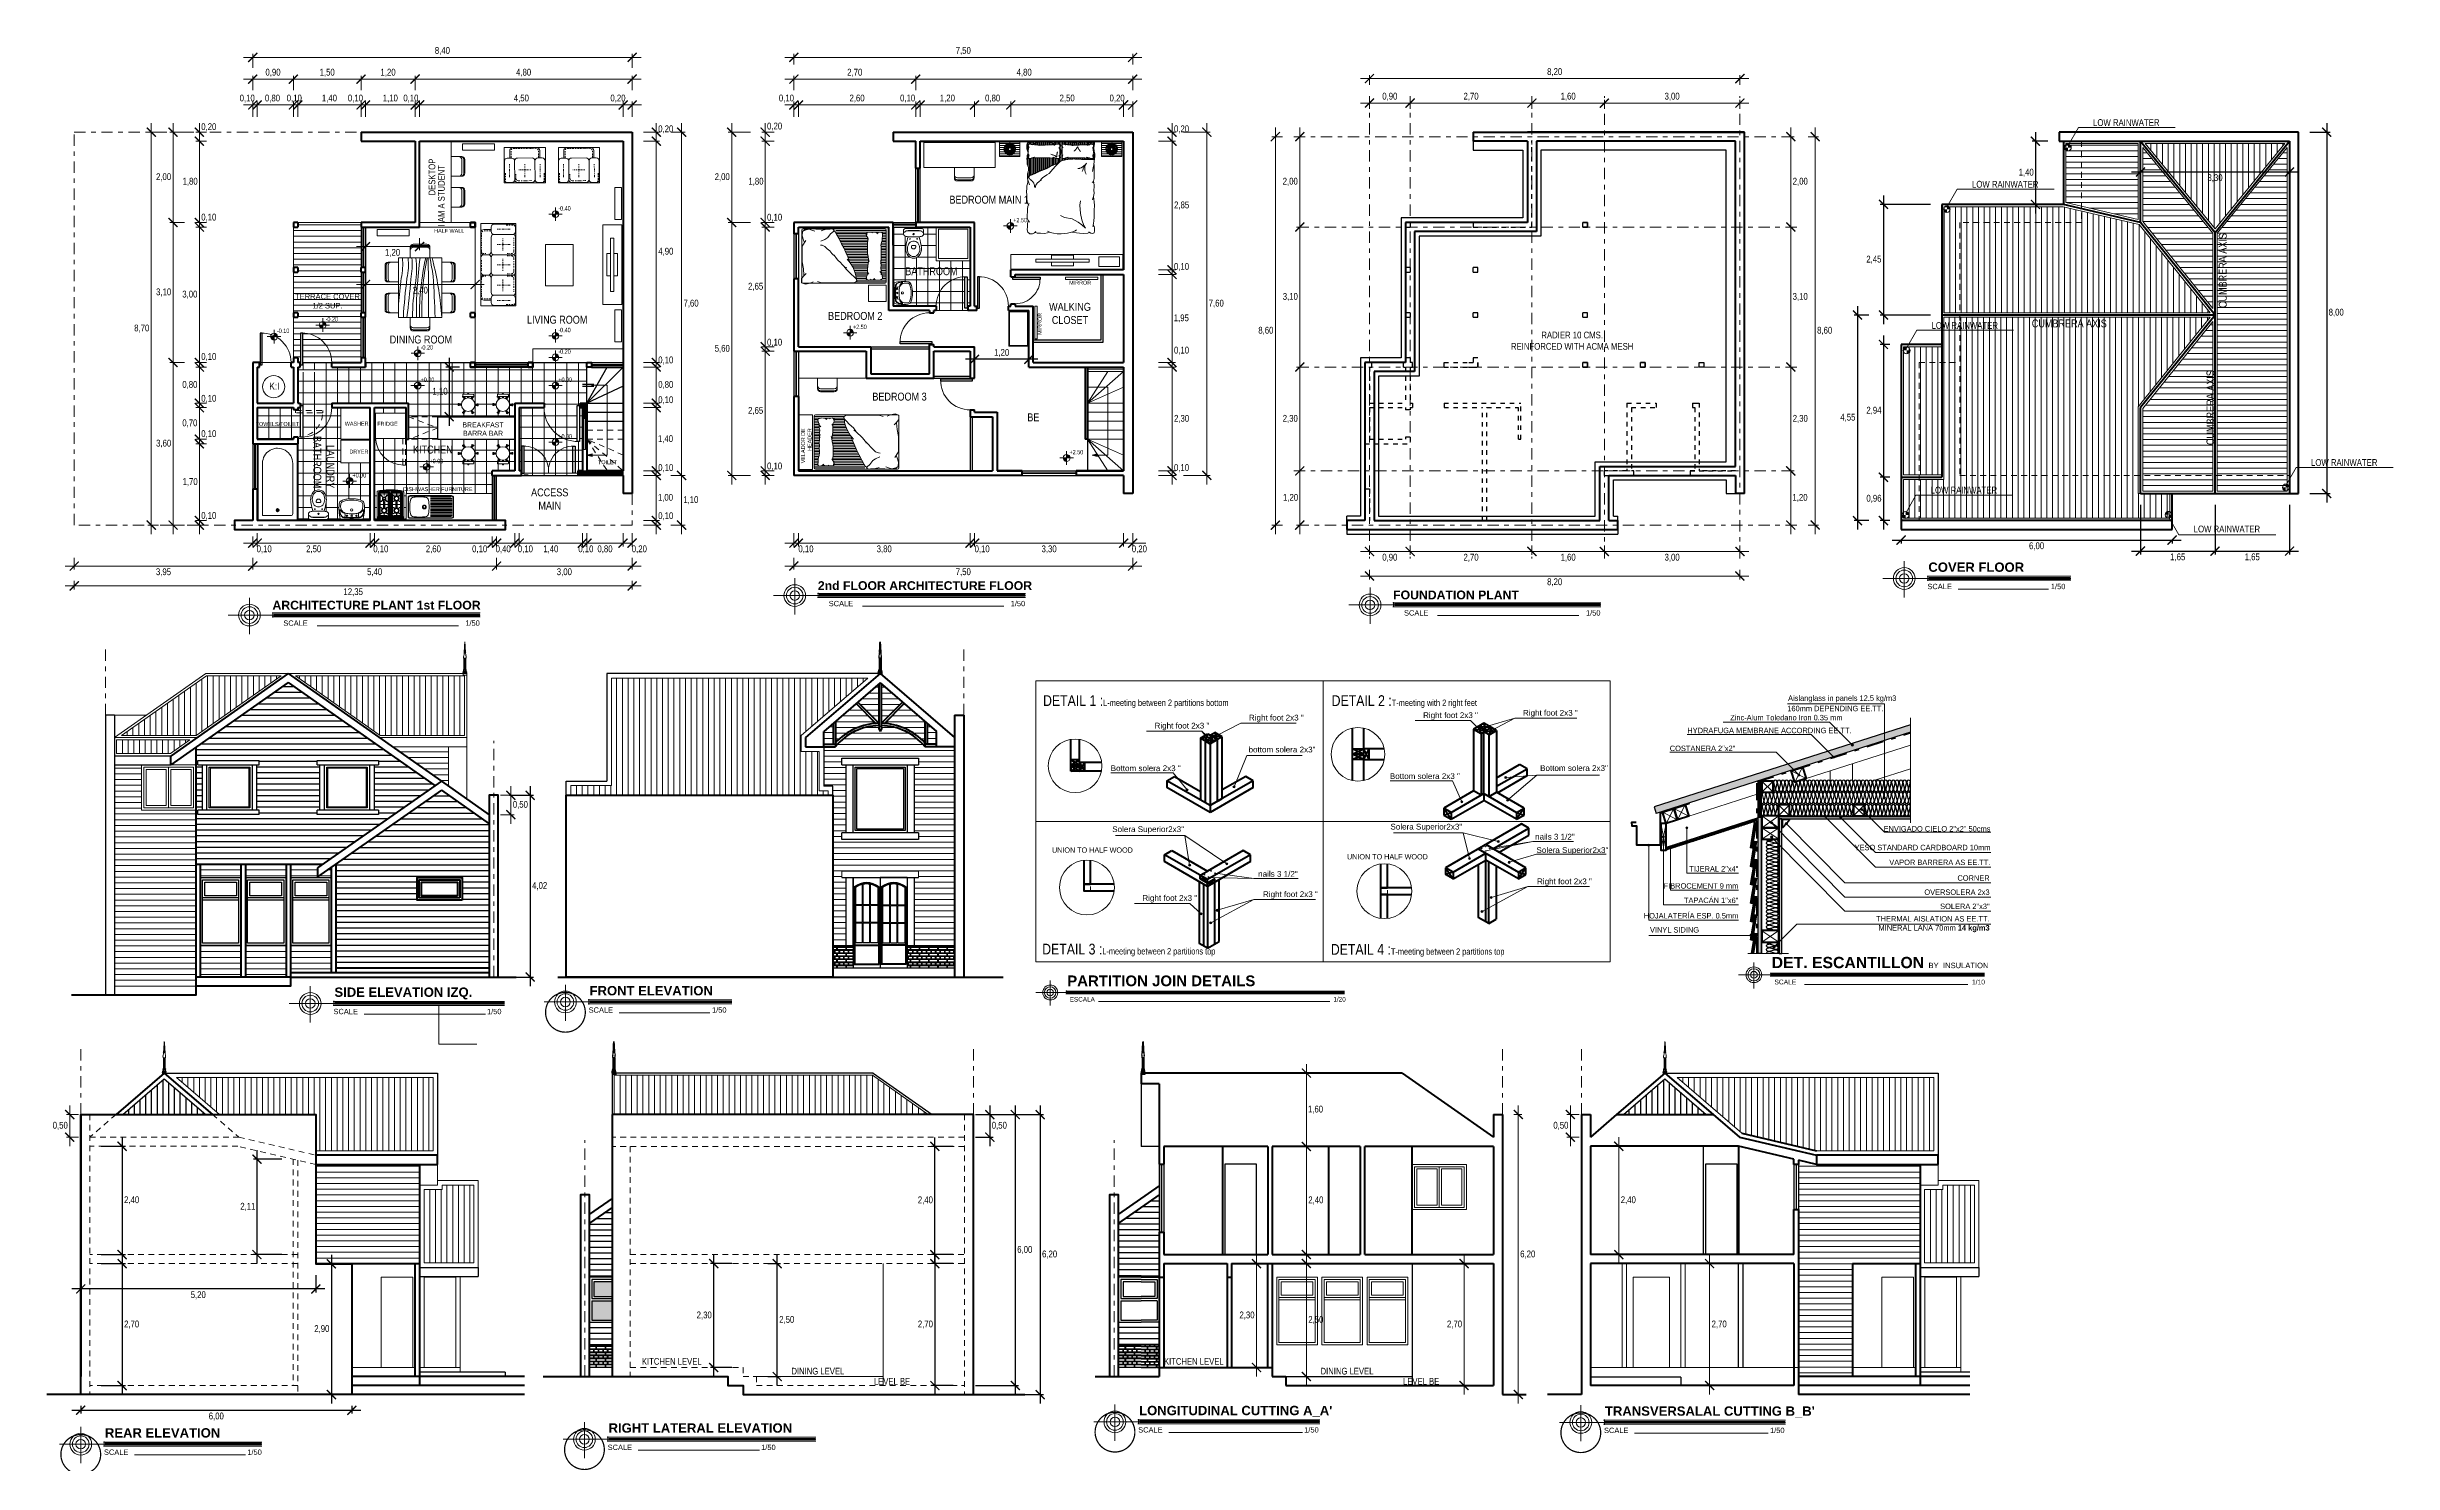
# Model space of a CAD drawing. Header units: millimetres. Extents: x 1119.4 to 1171.3, y 270.1 to 301.5.
import ezdxf

# ---------------------------------------------------------------- set-up
doc = ezdxf.new("R2010")
doc.units = ezdxf.units.MM
for name, pattern in [('ACAD_ISO03W100', [30, 12, -18]), ('CONTINU', [0]), ('DASHDOT', [1, 0.5, -0.25, 0, -0.25]), ('TRAZOS2', [9.525, 6.35, -3.175])]:
    doc.linetypes.add(name, pattern=pattern)
for name, color, linetype, lineweight in [('005', 250, 'Continuous', 5), ('005_SOMBRAS', 178, 'Continuous', 5), ('005pisosmadera', 28, 'Continuous', 5), ('01', 146, 'Continuous', 9), ('01pisos madera', 28, 'Continuous', 9), ('02', 196, 'Continuous', 20), ('025', 16, 'Continuous', 25), ('03', 116, 'Continuous', 30), ('04', 20, 'Continuous', 40), ('05', 5, 'Continuous', 50), ('06', 192, 'Continuous', 60), ('08', 252, 'Continuous', 80), ('1 MARGEN', 254, 'Continuous', 100), ('AISLANTE', 169, 'Continuous', 30), ('baldosa', 156, 'Continuous', 9), ('cotas', 86, 'Continuous', 15), ('ejes', 252, 'DASHDOT', 15), ('linea segmento', 253, 'ACAD_ISO03W100', 30), ('muebles', 190, 'Continuous', 20), ('Muebles_M_V_005', 169, 'Continuous', 5), ('Muebles_M_V_02', 108, 'Continuous', 20), ('seg', 251, 'TRAZOS2', 20)]:
    doc.layers.add(name, color=color, linetype=linetype, lineweight=lineweight)
doc.layers.add('FACH1', color=48, linetype='Continuous')
doc.layers.add('PANELES', color=2, linetype='Continuous')
doc.styles.add('FITO', font='arial.ttf')
doc.styles.get("Standard").update_dxf_attribs({"font": 'ARIALN.TTF'})
doc.dimstyles.new('ISO-25', dxfattribs={"dimtxt": 0.15, "dimasz": 0.2, "dimexe": 0.075, "dimexo": 0.25, "dimgap": 0.05, "dimtad": 2, "dimtih": 1, "dimtoh": 1, "dimzin": 1, "dimtxsty": 'Standard', "dimblk": 'ARCHTICK', "dimcen": 1, "dimdle": 0.2, "dimclrd": 256, "dimclre": 256, "dimazin": 0, "dimtfac": 1, "dimtmove": 0, "dimatfit": 3, "dimldrblk": 'ARCHTICK', "dimfxl": 1, "dimarcsym": 0})
pattern_1 = [(135, (2091.129032, -462.96961), (0.0224506403, 0.0224506403), []), (135, (2091.10658, -462.96961), (0.0224506403, 0.0224506403), [0.015875, -0.0079375])]

msp = doc.modelspace()

# ---------------------------------------------------------------- texts
at = {"layer": 'cotas', "width": 0.871429}
for s, p in [('-0.40', (1130.705, 297.833)), ('+2.50', (1140.776, 297.572)), ('-0.10', (1124.475, 295.122)), ('-0.20', (1125.552, 295.379)), ('-0.40', (1130.705, 295.139)), ('+2.50', (1137.228, 295.208)), ('-0.20', (1127.656, 294.753)), ('-0.20', (1130.705, 294.662)), ('+0.00', (1127.656, 294.038)), ('+0.00', (1130.705, 294.038)), ('+0.00', (1130.705, 292.786)), ('+2.50', (1142.021, 292.435)), ('+0.00', (1126.147, 291.922)), ('+0.00', (1127.853, 292.238))]:
    msp.add_text(s, height=0.0965, dxfattribs=at).set_placement(p)
at = {"layer": 'cotas', "style": 'FITO'}
for s, height, p in [('SCALE', 0.1182, (1161.015, 289.449)), ('1/50', 0.1182, (1163.748, 289.449)), ('SCALE', 0.1182, (1136.691, 289.071)), ('1/50', 0.1182, (1140.72, 289.071)), ('SCALE', 0.1182, (1149.427, 288.864)), ('1/50', 0.1182, (1153.456, 288.864)), ('SCALE', 0.1182, (1124.617, 288.638)), ('1/50', 0.1182, (1128.645, 288.638)), ('SCALE', 0.1064, (1157.627, 280.698)), ('1/10', 0.1064, (1162, 280.698)), ('SCALE', 0.1182, (1125.726, 280.038)), ('1/50', 0.1182, (1129.125, 280.038)), ('SCALE', 0.1182, (1131.375, 280.071)), ('1/50', 0.1182, (1134.107, 280.071)), ('ESCALA', 0.1011, (1142.026, 280.317)), ('1/20', 0.1011, (1147.863, 280.317)), ('SCALE', 0.1182, (1143.542, 270.775)), ('1/50', 0.1182, (1147.218, 270.775)), ('SCALE', 0.1182, (1153.855, 270.763)), ('1/50', 0.1182, (1157.531, 270.763)), ('SCALE', 0.1182, (1120.645, 270.281)), ('1/50', 0.1182, (1123.819, 270.281)), ('SCALE', 0.1182, (1131.796, 270.388)), ('1/50', 0.1182, (1135.195, 270.388))]:
    msp.add_text(s, height=height, dxfattribs=at).set_placement(p)
at = {"layer": 'cotas', "color": 96}
for s, p in [('Aislanglass in panels 12.5 kg/m3 ', (1157.93, 286.976)), ('Zinc-Alum Toledano Iron 0.35 mm ', (1156.649, 286.545))]:
    msp.add_text(s, height=0.12, dxfattribs=at).set_placement(p)
at = {"layer": 'cotas'}
for s, insert, char_height, attachment_point in [('8,40', (1128.138, 301.364), 0.15, 5), ('7,50', (1139.67, 301.364), 0.15, 5), ('0,90', (1124.388, 300.882), 0.15, 5), ('1,50', (1125.587, 300.882), 0.15, 5), ('1,20', (1126.935, 300.882), 0.15, 5), ('4,80', (1129.936, 300.882), 0.15, 5), ('2,70', (1137.268, 300.882), 0.15, 5), ('4,80', (1141.018, 300.882), 0.15, 5), ('8,20', (1152.763, 300.895), 0.15, 5), ('0,10', (1123.817, 300.31), 0.15, 5), ('0,80', (1124.376, 300.31), 0.15, 5), ('0,10', (1124.859, 300.31), 0.15, 5), ('1,40', (1125.637, 300.31), 0.15, 5), ('0,10', (1126.213, 300.31), 0.15, 5), ('1,10', (1126.985, 300.31), 0.15, 5), ('0,10', (1127.441, 300.31), 0.15, 5), ('4,50', (1129.886, 300.31), 0.15, 5), ('0,20', (1132.025, 300.31), 0.15, 5), ('0,10', (1135.754, 300.31), 0.15, 5), ('2,60', (1137.318, 300.31), 0.15, 5), ('0,10', (1138.438, 300.31), 0.15, 5), ('1,20', (1139.318, 300.31), 0.15, 5), ('0,80', (1140.32, 300.31), 0.15, 5), ('2,50', (1141.97, 300.31), 0.15, 5), ('0,20', (1143.075, 300.31), 0.15, 5), ('0,90', (1149.113, 300.351), 0.15, 5), ('2,70', (1150.911, 300.351), 0.15, 5), ('1,60', (1153.061, 300.351), 0.15, 5), ('3,00', (1155.363, 300.351), 0.15, 5), ('0,20', (1122.966, 299.676), 0.15, 5), ('0,20', (1133.083, 299.628), 0.15, 5), ('0,20', (1135.493, 299.689), 0.15, 5), ('0,20', (1144.502, 299.628), 0.15, 5), ('2,00', (1121.965, 298.568), 0.15, 5), ('1,80', (1122.553, 298.468), 0.15, 5), ('2,00', (1134.333, 298.568), 0.15, 5), ('1,80', (1135.08, 298.468), 0.15, 5), ('2,00', (1146.909, 298.468), 0.15, 5), ('2,00', (1158.2, 298.468), 0.15, 5), ('0,10', (1122.966, 297.673), 0.15, 5), ('0,10', (1135.493, 297.671), 0.15, 5), ('2,85', (1144.504, 297.943), 0.15, 5), ('1,20', (1127.035, 296.893), 0.15, 5), ('4,90', (1133.085, 296.918), 0.15, 5), ('0,10', (1144.502, 296.581), 0.15, 5), ('3,10', (1121.967, 296.018), 0.15, 5), ('2,40', (1127.649, 296.055), 0.15, 5), ('2,65', (1135.073, 296.143), 0.15, 5), ('3,00', (1122.547, 295.968), 0.15, 5), ('7,60', (1133.643, 295.768), 0.15, 5), ('7,60', (1145.271, 295.768), 0.15, 5), ('3,10', (1146.91, 295.918), 0.15, 5), ('3,10', (1158.199, 295.918), 0.15, 5), ('8,70', (1121.482, 295.218), 0.15, 5), ('1,95', (1144.497, 295.443), 0.15, 5), ('8,60', (1146.369, 295.168), 0.15, 5), ('RADIER 10 CMS.\\PREINFORCED WITH ACMA MESH', (1153.15, 294.95), 0.15, 5), ('8,60', (1158.74, 295.168), 0.15, 5), ('0,10', (1122.966, 294.587), 0.15, 5), ('0,10', (1133.083, 294.511), 0.15, 5), ('5,60', (1134.334, 294.768), 0.15, 5), ('0,10', (1135.493, 294.904), 0.15, 5), ('0,10', (1144.502, 294.728), 0.15, 5), ('0,80', (1122.547, 293.968), 0.15, 5), ('0,80', (1133.083, 293.968), 0.15, 5), ('0,10', (1122.966, 293.661), 0.15, 5), ('0,10', (1133.083, 293.63), 0.15, 5), ('2,65', (1135.073, 293.393), 0.15, 5), ('0,70', (1122.547, 293.118), 0.15, 5), ('0,10', (1122.966, 292.879), 0.15, 5), ('2,30', (1144.503, 293.218), 0.15, 5), ('2,30', (1146.909, 293.218), 0.15, 5), ('2,30', (1158.2, 293.218), 0.15, 5), ('3,60', (1121.967, 292.668), 0.15, 5), ('1,40', (1133.077, 292.768), 0.15, 5), ('0,10', (1133.083, 292.128), 0.15, 5), ('0,10', (1135.493, 292.163), 0.15, 5), ('0,10', (1144.502, 292.128), 0.15, 5), ('1,70', (1122.553, 291.818), 0.15, 5), ('1,00', (1133.077, 291.468), 0.15, 5), ('1,10', (1133.638, 291.418), 0.15, 5), ('1,20', (1146.916, 291.468), 0.15, 5), ('1,20', (1158.194, 291.468), 0.15, 5), ('0,10', (1122.966, 291.067), 0.15, 5), ('0,10', (1133.083, 291.062), 0.15, 5), ('0,10', (1124.193, 290.328), 0.15, 5), ('2,50', (1125.288, 290.328), 0.15, 5), ('0,10', (1126.775, 290.328), 0.15, 5), ('2,60', (1127.938, 290.328), 0.15, 5), ('0,10', (1128.963, 290.328), 0.15, 5), ('0,40', (1129.484, 290.328), 0.15, 5), ('0,10', (1129.975, 290.328), 0.15, 5), ('1,40', (1130.538, 290.328), 0.15, 5), ('0,10', (1131.315, 290.328), 0.15, 5), ('0,80', (1131.738, 290.328), 0.15, 5), ('0,20', (1132.498, 290.328), 0.15, 5), ('0,10', (1136.187, 290.328), 0.15, 5), ('3,80', (1137.92, 290.328), 0.15, 5), ('0,10', (1140.087, 290.328), 0.15, 5), ('3,30', (1141.57, 290.328), 0.15, 5), ('0,20', (1143.569, 290.328), 0.15, 5), ('3,95', (1121.963, 289.821), 0.15, 5), ('5,40', (1126.638, 289.821), 0.15, 5), ('3,00', (1130.838, 289.821), 0.15, 5), ('7,50', (1139.67, 289.821), 0.15, 5), ('0,90', (1149.113, 290.143), 0.15, 5), ('2,70', (1150.911, 290.143), 0.15, 5), ('1,60', (1153.061, 290.143), 0.15, 5), ('3,00', (1155.363, 290.143), 0.15, 5), ('12,35', (1126.163, 289.38), 0.15, 5), ('8,20', (1152.763, 289.599), 0.15, 5), ('{\\fArial|b0|i0|c0|p34;Right foot 2x3 "}', (1151.063, 286.639), 0.12768, 6), ('{\\fArial|b0|i0|c0|p34;Right foot 2x3 "}', (1153.274, 286.692), 0.12768, 6), ('{\\fArial|b0|i0|c0|p34;Right foot 2x3 "}', (1145.117, 286.408), 0.12768, 6), ('{\\fArial|b0|i0|c0|p34;Right foot 2x3 "}', (1147.207, 286.585), 0.12768, 6), ('{\\fArial|b0|i0|c0|p34;bottom solera 2x3"}', (1147.467, 285.897), 0.12768, 6), ('{\\fArial|b0|i0|c0|p34;Bottom solera 2x3 "}', (1144.484, 285.483), 0.12768, 6), ('{\\fArial|b0|i0|c0|p34;Bottom solera 2x3 "}', (1150.664, 285.308), 0.12768, 6), ('{\\fArial|b0|i0|c0|p34;Bottom solera 2x3"}', (1153.941, 285.487), 0.12768, 6), ('0,50', (1129.864, 284.67), 0.15, 5), ('{\\fArial|b0|i0|c0|p34;Solera Superior2x3"}', (1144.557, 284.115), 0.12768, 6), ('{\\fArial|b0|i0|c0|p34;Solera Superior2x3"}', (1150.717, 284.171), 0.12768, 6), ('{\\fArial|b0|i0|c0|p34;nails 3 1/2"}', (1153.207, 283.967), 0.12768, 6), ('{\\fArial|b0|i0|c0|p34;Solera Superior2x3"}', (1153.951, 283.653), 0.12768, 6), ('{\\fArial|b0|i0|c0|p34;nails 3 1/2"}', (1147.075, 283.143), 0.12768, 6), ('{\\fArial|b0|i0|c0|p34;Right foot 2x3 "}', (1144.848, 282.592), 0.12768, 6), ('{\\fArial|b0|i0|c0|p34;Right foot 2x3 "}', (1147.519, 282.676), 0.12768, 6), ('{\\fArial|b0|i0|c0|p34;Right foot 2x3 "}', (1153.586, 282.96), 0.12768, 6), ('1,60', (1147.468, 277.923), 0.15, 5), ('0,50', (1119.678, 277.565), 0.15, 5), ('0,50', (1152.901, 277.565), 0.15, 5), ('2,40', (1147.476, 275.913), 0.15, 5), ('2,40', (1154.393, 275.915), 0.15, 5), ('6,20', (1152.167, 274.715), 0.15, 5), ('2,30', (1145.951, 273.365), 0.15, 5), ('2,50', (1147.476, 273.265), 0.15, 5), ('2,70', (1150.546, 273.165), 0.15, 5), ('2,70', (1156.405, 273.165), 0.15, 5)]:
    msp.add_mtext(s, dxfattribs=dict(at, insert=insert, char_height=char_height, attachment_point=attachment_point))
for s, insert, char_height, width, attachment_point in [('LOW RAINWATER', (1165.418, 299.855), 0.15, 2.51209, 2), ('BEDROOM MAIN 1', (1140.243, 298.072), 0.175, 1.69983, 5), ('LOW RAINWATER', (1162.738, 298.49), 0.15, 2.51209, 2), ('HALF WALL', (1128.622, 297.427), 0.0875, 0.84992, 3), ('BATHROOM', (1138.964, 296.487), 0.175, 1.69983, 5), ('MIRROR   ', (1142.501, 296.279), 0.0875, 0.84992, 3), ('TERRACE COVER\\P1/2 SUP.', (1125.594, 295.826), 0.12141, 1.17931, 5), ('BEDROOM 2', (1137.278, 295.498), 0.175, 1.69983, 5), ('WALKING\\PCLOSET', (1142.032, 295.553), 0.175, 1.69983, 5), ('DINING ROOM', (1127.662, 295.064), 0.175, 1.69983, 2), ('LIVING ROOM', (1130.679, 295.503), 0.175, 1.69983, 2), ('LOW RAINWATER', (1161.842, 295.363), 0.15, 2.51209, 2), ('CUMBRERA AXIS', (1164.156, 295.42), 0.175, 2.51209, 2), ('K:I', (1124.419, 294.024), 0.1588, 1.54278, 2), ('BEDROOM 3', (1138.258, 293.711), 0.175, 1.69983, 5), ('TOWELS/TOILET', (1124.485, 293.105), 0.0875, 0.84992, 5), ('WASHER', (1126.503, 293.157), 0.0875, 0.84992, 3), ('FRIDGE', (1127.149, 293.154), 0.0875, 0.84992, 3), ('BREAKFAST\\PBARRA BAR', (1129.037, 293.143), 0.1121, 1.08903, 2), ('BE', (1141.221, 293.253), 0.175, 1.69983, 5), ('DRYER', (1126.499, 292.538), 0.0875, 0.84992, 3), ('KITCHEN', (1127.927, 292.628), 0.175, 1.69983, 2), ('TOILET ', (1131.793, 292.304), 0.0875, 0.84992, 2), ('LOW RAINWATER', (1170.243, 292.328), 0.15, 2.51209, 2), ('DISHWASHER FURNITURE', (1128.804, 291.707), 0.0875, 1.26422, 3), ('ACCESS \\PMAIN', (1130.514, 291.679), 0.175, 1.69983, 2), ('LOW RAINWATER', (1161.823, 291.717), 0.15, 2.51209, 2), ('LOW RAINWATER', (1167.646, 290.704), 0.15, 2.51209, 8), ('{\\fArial|b1|i0|c0|p34;COVER FLOOR}', (1161.036, 290.04), 0.20698, 10.21889, 1), ('{\\fArial|b1|i0|c0|p34;2nd FLOOR ARCHITECTURE FLOOR}', (1136.45, 289.625), 0.19404, 9.58021, 1), ('{\\fArial|b1|i0|c0|p34;FOUNDATION PLANT}', (1149.186, 289.418), 0.19404, 9.58021, 1), ('{\\fArial|b1|i0|c0|p34;ARCHITECTURE PLANT 1st FLOOR}', (1124.376, 289.192), 0.19404, 9.58021, 1), ('DETAIL 1 :{\\H0.6x;L-meeting between 2 partitions bottom}', (1141.436, 287.1), 0.2375, 5.50002, 1), ('DETAIL 2 :{\\H0.6x;T-meeting with 2 right feet}', (1147.825, 287.099), 0.2375, 5.50002, 1), ('UNION TO HALF WOOD', (1141.634, 283.73), 0.11638, 2.69501, 1), ('UNION TO HALF WOOD', (1148.165, 283.582), 0.11638, 2.69501, 1), ('DETAIL 3 :{\\H0.6x;L-meeting between 2 partitions top}', (1141.417, 281.598), 0.2375, 6.64762, 1), ('DETAIL 4 :{\\H0.6x;T-meeting between 2 partitions top}', (1147.807, 281.592), 0.2375, 5.50002, 1), ('{\\fArial|b1|i0|c0|p34;DET. ESCANTILLON \\fArial|b0|i0|c0|p34;\\H0.48x;BY\\H2.083x; \\H0.48x;INSULATION}', (1157.567, 281.307), 0.25, 12.77362, 1), ('{\\fArial|b1|i0|c0|p34;SIDE ELEVATION IZQ.}', (1125.748, 280.629), 0.20698, 10.21889, 1), ('{\\fArial|b1|i0|c0|p34;FRONT ELEVATION}', (1131.396, 280.662), 0.20698, 10.21889, 1), ('{\\fArial|b1|i0|c0|p34;PARTITION JOIN DETAILS}', (1141.97, 280.895), 0.2375, 7.05938, 1), ('KITCHEN LEVEL', (1133.216, 272.349), 0.14827, 2.04934, 5), ('DINING LEVEL', (1136.45, 272.133), 0.14827, 2.04934, 5), ('KITCHEN LEVEL', (1144.774, 272.349), 0.14827, 2.04934, 5), ('DINING LEVEL', (1148.165, 272.133), 0.14827, 2.04934, 5), ('LEVEL BE', (1138.092, 271.909), 0.1483, 2.04934, 5), ('LEVEL BE', (1149.807, 271.909), 0.1483, 2.04934, 5), ("{\\fArial|b1|i0|c0|p34;LONGITUDINAL CUTTING A_A'}", (1143.563, 271.366), 0.20698, 10.21889, 1), ("{\\fArial|b1|i0|c0|p34;TRANSVERSALAL CUTTING B_B'}", (1153.876, 271.354), 0.20698, 10.21889, 1), ('{\\fArial|b1|i0|c0|p34;REAR ELEVATION}', (1120.666, 270.871), 0.20698, 10.21889, 1), ('{\\fArial|b1|i0|c0|p34;RIGHT LATERAL ELEVATION}', (1131.817, 270.979), 0.20698, 10.21889, 1)]:
    msp.add_mtext(s, dxfattribs=dict(at, insert=insert, char_height=char_height, width=width, attachment_point=attachment_point))
for s, insert, char_height, width, attachment_point, rotation in [('DESKTOP', (1127.832, 298.981), 0.1486, 1.44351, 3, 90), ('I AM A STUDENT', (1128.041, 298.841), 0.14861, 1.44351, 3, 90), ('CUMBRERA AXIS', (1167.466, 296.504), 0.175, 2.51209, 2, 90), ('MIRROR   ', (1141.319, 295.567), 0.0875, 0.45516, 3, 90), ('CUMBRERA AXIS', (1167.194, 293.469), 0.175, 2.51209, 2, 90), ('VELADOR DE HEADER   ', (1136.078, 293.01), 0.0875, 0.84992, 3, 90), ('LAUNDRY BATHROOM', (1125.748, 291.682), 0.175, 1.69983, 3, 270)]:
    msp.add_mtext(s, dxfattribs=dict(at, insert=insert, char_height=char_height, width=width, attachment_point=attachment_point, rotation=rotation))
at = {"layer": 'cotas', "color": 96, "char_height": 0.12}
for s, insert, attachment_point in [('160mm DEPENDING EE.TT.', (1160.042, 286.806), 6), ('HYDRAFUGA MEMBRANE ACCORDING EE.TT.', (1155.7, 286.319), 4), ('COSTANERA 2"x2"', (1155.311, 285.923), 4), ('ENVIGADO CIELO 2"x2" 50cms', (1162.41, 284.142), 6), ('YESO STANDARD CARDBOARD 10mm', (1162.41, 283.728), 6), ('TIJERAL 2"x4"', (1156.829, 283.255), 6), ('VAPOR BARRERA AS EE.TT.', (1162.41, 283.399), 6), ('CORNER', (1162.392, 283.053), 6), ('FIBROCEMENT 9 mm', (1156.829, 282.878), 6), ('TAPACÁN 1"x6"', (1156.829, 282.558), 6), ('OVERSOLERA 2x3', (1162.392, 282.739), 6), ('HOJALATERÍA ESP. 0.5mm', (1156.829, 282.217), 6), ('THERMAL AISLATION AS EE.TT. \\PMINERAL LANA 70mm {\\fArial Narrow|b1|i0|c0|p34;14 kg/m3 }', (1162.392, 282.032), 6), ('SOLERA 2"x3"', (1162.392, 282.425), 6), ('VINYL SIDING', (1155.96, 281.905), 6)]:
    msp.add_mtext(s, dxfattribs=dict(at, insert=insert, attachment_point=attachment_point))

# ---------------------------------------------------------------- blocks, each defined once
blk = doc.blocks.new('sil')
at = {"layer": 'Muebles_M_V_02', "ltscale": 0.3}
for p, q in [((155.227, 140.506), (155.222, 140.506)), ((155.227, 140.502), (155.222, 140.502)), ((155.227, 140.519), (155.227, 140.488)), ((155.237, 140.519), (155.227, 140.519)), ((155.236, 140.488), (155.227, 140.488)), ((155.229, 140.517), (155.229, 140.49)), ((155.23, 140.517), (155.229, 140.491)), ((155.237, 140.517), (155.229, 140.517)), ((155.236, 140.49), (155.229, 140.491)), ((155.236, 140.49), (155.229, 140.49)), ((155.237, 140.517), (155.23, 140.517)), ((155.317, 140.516), (155.286, 140.516)), ((155.317, 140.49), (155.286, 140.49)), ((155.336, 140.427), (155.289, 140.401)), ((155.337, 140.577), (155.292, 140.605)), ((155.465, 140.351), (155.464, 140.298)), ((155.464, 140.286), (155.464, 140.283)), ((155.468, 140.651), (155.469, 140.704)), ((155.469, 140.716), (155.469, 140.718)), ((155.595, 140.424), (155.641, 140.397)), ((155.597, 140.574), (155.644, 140.601)), ((155.651, 140.391), (155.654, 140.39)), ((155.654, 140.606), (155.656, 140.608))]:
    blk.add_line(p, q, dxfattribs=at)
for points in [[(155.222, 140.495), (155.222, 140.512, 0.414214), (155.22, 140.515), (155.218, 140.515, 0.414214), (155.216, 140.513), (155.216, 140.495, 0.414214), (155.218, 140.492), (155.219, 140.492, 0.414214)], [(155.247, 140.382), (155.273, 140.382, 0.414214), (155.285, 140.394), (155.287, 140.612, 0.414214), (155.275, 140.624), (155.25, 140.624, 0.414214), (155.238, 140.613), (155.235, 140.395, 0.414214)]]:
    blk.add_lwpolyline(points, format="xyb", close=True, dxfattribs=at)
for points in [[(155.28, 140.385), (155.284, 140.379, 0.414214), (155.29, 140.377), (155.3, 140.383, 0.414214), (155.301, 140.388), (155.3, 140.391, 0.414214)], [(155.282, 140.386, 0.344108), (155.287, 140.385), (155.344, 140.413)], [(155.302, 140.614), (155.304, 140.617, 0.414214), (155.302, 140.623), (155.293, 140.629, 0.414214), (155.287, 140.627), (155.283, 140.621, 0.414214)], [(155.346, 140.592), (155.289, 140.621, 0.344108), (155.284, 140.62)], [(155.328, 140.442), (155.285, 140.415, 0.397024)], [(155.286, 140.415), (155.285, 140.417, 0.414214)], [(155.287, 140.589), (155.288, 140.591, 0.414214)], [(155.451, 140.302), (155.447, 140.302, 0.414214), (155.443, 140.298), (155.443, 140.286, 0.414214), (155.447, 140.282), (155.481, 140.282, 0.414214), (155.485, 140.286), (155.486, 140.297, 0.414214), (155.481, 140.302), (155.478, 140.302, 0.414214)], [(155.482, 140.7), (155.486, 140.7, 0.414214), (155.49, 140.704), (155.49, 140.715, 0.414214), (155.486, 140.72), (155.452, 140.72, 0.414214), (155.447, 140.716), (155.447, 140.704, 0.414214), (155.451, 140.7), (155.455, 140.7, 0.414214)], [(155.448, 140.352), (155.451, 140.288, 0.397024), (155.455, 140.284), (155.473, 140.283, 0.397024), (155.477, 140.287), (155.482, 140.351)], [(155.485, 140.65), (155.482, 140.714, 0.397024), (155.478, 140.718), (155.46, 140.719, 0.397024), (155.456, 140.715), (155.451, 140.65)], [(155.586, 140.41), (155.643, 140.381, 0.397024), (155.649, 140.382), (155.658, 140.398, 0.397024), (155.657, 140.403), (155.604, 140.439)], [(155.605, 140.559), (155.659, 140.594, 0.397024), (155.66, 140.6), (155.652, 140.615, 0.397024), (155.646, 140.617), (155.588, 140.589)], [(155.631, 140.388), (155.629, 140.385, 0.414214), (155.63, 140.379), (155.64, 140.373, 0.414214), (155.646, 140.375), (155.663, 140.404, 0.414214), (155.662, 140.41), (155.652, 140.416, 0.414214), (155.646, 140.414), (155.645, 140.411, 0.414214)], [(155.647, 140.587), (155.648, 140.584, 0.414214), (155.654, 140.582), (155.664, 140.587, 0.414214), (155.666, 140.593), (155.649, 140.623, 0.414214), (155.643, 140.625), (155.633, 140.619, 0.414214), (155.631, 140.613), (155.633, 140.61, 0.414214)]]:
    blk.add_lwpolyline(points, format="xyb", dxfattribs=at)
blk.add_lwpolyline([(155.287, 140.591), (155.329, 140.563)], dxfattribs=at)
for centre, radius in [((155.466, 140.501), 0.15), ((155.464, 140.292), 0.00573), ((155.464, 140.292), 0.00384), ((155.469, 140.71), 0.00573), ((155.469, 140.71), 0.00384), ((155.646, 140.394), 0.00573), ((155.646, 140.394), 0.00384), ((155.649, 140.603), 0.00573), ((155.649, 140.603), 0.00384)]:
    blk.add_circle(centre, radius, dxfattribs=at)
for centre, radius, start, end in [((155.284, 140.398), 0.00573, 274.3667, 83.7448), ((155.284, 140.398), 0.00384, 277.7472, 80.9609), ((155.287, 140.607), 0.00573, 274.9633, 84.3414), ((155.287, 140.607), 0.00384, 277.7472, 80.9609)]:
    blk.add_arc(centre, radius, start, end, dxfattribs=at)
blk = doc.blocks.new('NIVELES')
at = {"layer": 'cotas', "linetype": 'Continuous'}
for points in [[(136.904, 184.753), (136.829, 184.753), (136.835, 184.724), (136.851, 184.7), (136.875, 184.684), (136.904, 184.678)], [(136.904, 184.753), (136.979, 184.753), (136.973, 184.782), (136.957, 184.806), (136.932, 184.822), (136.904, 184.828)]]:
    blk.add_hatch(color=256, dxfattribs=at).paths.add_polyline_path(points, flags=0)
for p, q in [((136.754, 184.753), (137.054, 184.753)), ((136.904, 184.603), (136.904, 184.903))]:
    blk.add_line(p, q, dxfattribs=at)
blk.add_circle((136.904, 184.753), 0.075, dxfattribs=at)
blk = doc.blocks.new('_ArchTick')
at = {"color": 0, "linetype": 'ByBlock', "const_width": 0.15}
blk.add_lwpolyline([(-0.5, -0.5), (0.5, 0.5)], dxfattribs=at)
blk = doc.blocks.new('*D8')
at = {"layer": 'cotas', "lineweight": -2, "transparency": 16777216}
for p, q in [((1134.544, 274.515), (1134.07, 274.515)), ((1134.145, 272.015), (1134.145, 274.715)), ((1134.544, 272.215), (1134.07, 272.215))]:
    blk.add_line(p, q, dxfattribs=at)
at = {"layer": 'Defpoints', "color": 0, "transparency": 16777216}
for p in [(1134.145, 274.515), (1134.794, 274.515), (1134.794, 272.215)]:
    blk.add_point(p, dxfattribs=at)
at = {"layer": 'cotas', "lineweight": -2, "transparency": 16777216, "xscale": 0.2, "yscale": 0.2, "zscale": 0.2}
for p, rotation in [((1134.145, 274.515), 90), ((1134.145, 272.215), 270)]:
    blk.add_blockref('_ArchTick', p, dxfattribs=dict(at, rotation=rotation))
at = {"layer": 'cotas', "color": 0, "transparency": 16777216, "insert": (1133.935, 273.365), "char_height": 0.15, "attachment_point": 5}
blk.add_mtext('2,30', dxfattribs=at)
blk = doc.blocks.new('*D9')
at = {"layer": 'cotas', "lineweight": -2, "transparency": 16777216}
for p, q in [((1135.344, 274.515), (1135.625, 274.515)), ((1135.55, 271.815), (1135.55, 274.715)), ((1135.344, 272.015), (1135.625, 272.015))]:
    blk.add_line(p, q, dxfattribs=at)
at = {"layer": 'Defpoints', "color": 0, "transparency": 16777216}
for p in [(1135.094, 274.515), (1135.55, 274.515), (1135.094, 272.015)]:
    blk.add_point(p, dxfattribs=at)
at = {"layer": 'cotas', "lineweight": -2, "transparency": 16777216, "xscale": 0.2, "yscale": 0.2, "zscale": 0.2}
for p, rotation in [((1135.55, 274.515), 90), ((1135.55, 272.015), 270)]:
    blk.add_blockref('_ArchTick', p, dxfattribs=dict(at, rotation=rotation))
at = {"layer": 'cotas', "color": 0, "transparency": 16777216, "insert": (1135.761, 273.265), "char_height": 0.15, "attachment_point": 5}
blk.add_mtext('2,50', dxfattribs=at)
blk = doc.blocks.new('*D10')
at = {"layer": 'cotas', "lineweight": -2, "transparency": 16777216}
for p, q in [((1139.444, 274.515), (1138.966, 274.515)), ((1139.041, 274.715), (1139.041, 271.615)), ((1139.444, 271.815), (1138.966, 271.815))]:
    blk.add_line(p, q, dxfattribs=at)
at = {"layer": 'Defpoints', "color": 0, "transparency": 16777216}
for p in [(1139.694, 274.515), (1139.041, 271.815), (1139.694, 271.815)]:
    blk.add_point(p, dxfattribs=at)
at = {"layer": 'cotas', "lineweight": -2, "transparency": 16777216, "xscale": 0.2, "yscale": 0.2, "zscale": 0.2}
for p, rotation in [((1139.041, 274.515), 90), ((1139.041, 271.815), 270)]:
    blk.add_blockref('_ArchTick', p, dxfattribs=dict(at, rotation=rotation))
at = {"layer": 'cotas', "color": 0, "transparency": 16777216, "insert": (1138.831, 273.165), "char_height": 0.15, "attachment_point": 5}
blk.add_mtext('2,70', dxfattribs=at)
blk = doc.blocks.new('*D11')
at = {"layer": 'cotas', "lineweight": -2, "transparency": 16777216}
for p, q in [((1139.444, 277.11), (1138.966, 277.11)), ((1139.041, 274.515), (1139.041, 277.31)), ((1139.444, 274.715), (1138.966, 274.715))]:
    blk.add_line(p, q, dxfattribs=at)
at = {"layer": 'Defpoints', "color": 0, "transparency": 16777216}
for p in [(1139.041, 277.11), (1139.694, 277.11), (1139.694, 274.715)]:
    blk.add_point(p, dxfattribs=at)
at = {"layer": 'cotas', "lineweight": -2, "transparency": 16777216, "xscale": 0.2, "yscale": 0.2, "zscale": 0.2}
for p, rotation in [((1139.041, 277.11), 90), ((1139.041, 274.715), 270)]:
    blk.add_blockref('_ArchTick', p, dxfattribs=dict(at, rotation=rotation))
at = {"layer": 'cotas', "color": 0, "transparency": 16777216, "insert": (1138.831, 275.913), "char_height": 0.15, "attachment_point": 5}
blk.add_mtext('2,40', dxfattribs=at)
blk = doc.blocks.new('*D12')
at = {"layer": 'cotas', "lineweight": -2, "transparency": 16777216}
for p, q in [((1140.258, 278.015), (1140.258, 277.115)), ((1139.944, 277.815), (1140.333, 277.815)), ((1139.944, 277.315), (1140.333, 277.315))]:
    blk.add_line(p, q, dxfattribs=at)
at = {"layer": 'Defpoints', "color": 0, "transparency": 16777216}
for p in [(1139.694, 277.815), (1139.694, 277.315), (1140.258, 277.315)]:
    blk.add_point(p, dxfattribs=at)
at = {"layer": 'cotas', "lineweight": -2, "transparency": 16777216, "xscale": 0.2, "yscale": 0.2, "zscale": 0.2}
for p, rotation in [((1140.258, 277.815), 90), ((1140.258, 277.315), 270)]:
    blk.add_blockref('_ArchTick', p, dxfattribs=dict(at, rotation=rotation))
at = {"layer": 'cotas', "color": 0, "transparency": 16777216, "insert": (1140.468, 277.565), "char_height": 0.15, "attachment_point": 5}
blk.add_mtext('0,50', dxfattribs=at)
blk = doc.blocks.new('*D13')
at = {"layer": 'cotas', "lineweight": -2, "transparency": 16777216}
for p, q in [((1140.821, 278.015), (1140.821, 271.615)), ((1140.144, 277.815), (1140.896, 277.815)), ((1139.944, 271.815), (1140.896, 271.815))]:
    blk.add_line(p, q, dxfattribs=at)
at = {"layer": 'Defpoints', "color": 0, "transparency": 16777216}
for p in [(1139.894, 277.815), (1139.694, 271.815), (1140.821, 271.815)]:
    blk.add_point(p, dxfattribs=at)
at = {"layer": 'cotas', "lineweight": -2, "transparency": 16777216, "xscale": 0.2, "yscale": 0.2, "zscale": 0.2}
for p, rotation in [((1140.821, 277.815), 90), ((1140.821, 271.815), 270)]:
    blk.add_blockref('_ArchTick', p, dxfattribs=dict(at, rotation=rotation))
at = {"layer": 'cotas', "color": 0, "transparency": 16777216, "insert": (1141.031, 274.815), "char_height": 0.15, "attachment_point": 5}
blk.add_mtext('6,00', dxfattribs=at)
blk = doc.blocks.new('*D14')
at = {"layer": 'cotas', "lineweight": -2, "transparency": 16777216}
for p, q in [((1141.371, 278.015), (1141.371, 271.415)), ((1140.144, 277.815), (1141.446, 277.815)), ((1140.144, 271.615), (1141.446, 271.615))]:
    blk.add_line(p, q, dxfattribs=at)
at = {"layer": 'Defpoints', "color": 0, "transparency": 16777216}
for p in [(1139.894, 277.815), (1139.894, 271.615), (1141.371, 271.615)]:
    blk.add_point(p, dxfattribs=at)
at = {"layer": 'cotas', "lineweight": -2, "transparency": 16777216, "xscale": 0.2, "yscale": 0.2, "zscale": 0.2}
for p, rotation in [((1141.371, 277.815), 90), ((1141.371, 271.615), 270)]:
    blk.add_blockref('_ArchTick', p, dxfattribs=dict(at, rotation=rotation))
at = {"layer": 'cotas', "color": 0, "transparency": 16777216, "insert": (1141.581, 274.715), "char_height": 0.15, "attachment_point": 5}
blk.add_mtext('6,20', dxfattribs=at)
blk = doc.blocks.new('*D15')
at = {"layer": 'cotas', "lineweight": -2, "transparency": 16777216}
for p, q in [((1119.931, 271.269), (1126.333, 271.269)), ((1120.131, 271.365), (1120.131, 271.194)), ((1126.133, 271.365), (1126.133, 271.194))]:
    blk.add_line(p, q, dxfattribs=at)
at = {"layer": 'Defpoints', "color": 0, "transparency": 16777216}
for p in [(1120.131, 271.615), (1126.133, 271.615), (1126.133, 271.269)]:
    blk.add_point(p, dxfattribs=at)
at = {"layer": 'cotas', "lineweight": -2, "transparency": 16777216, "xscale": 0.2, "yscale": 0.2, "zscale": 0.2, "rotation": 180}
blk.add_blockref('_ArchTick', (1120.131, 271.269), dxfattribs=at)
at = {"layer": 'cotas', "lineweight": -2, "transparency": 16777216, "xscale": 0.2, "yscale": 0.2, "zscale": 0.2}
blk.add_blockref('_ArchTick', (1126.133, 271.269), dxfattribs=at)
at = {"layer": 'cotas', "color": 0, "transparency": 16777216, "insert": (1123.132, 271.128), "char_height": 0.15, "attachment_point": 5}
blk.add_mtext('6,00', dxfattribs=at)
blk = doc.blocks.new('*D16')
at = {"layer": 'cotas', "lineweight": -2, "transparency": 16777216}
for p, q in [((1125.883, 274.511), (1125.605, 274.511)), ((1125.68, 274.711), (1125.68, 271.415)), ((1125.883, 271.615), (1125.605, 271.615))]:
    blk.add_line(p, q, dxfattribs=at)
at = {"layer": 'Defpoints', "color": 0, "transparency": 16777216}
for p in [(1126.133, 274.511), (1125.68, 271.615), (1126.133, 271.615)]:
    blk.add_point(p, dxfattribs=at)
at = {"layer": 'cotas', "lineweight": -2, "transparency": 16777216, "xscale": 0.2, "yscale": 0.2, "zscale": 0.2}
for p, rotation in [((1125.68, 274.511), 90), ((1125.68, 271.615), 270)]:
    blk.add_blockref('_ArchTick', p, dxfattribs=dict(at, rotation=rotation))
at = {"layer": 'cotas', "color": 0, "transparency": 16777216, "insert": (1125.469, 273.063), "char_height": 0.15, "attachment_point": 5}
blk.add_mtext('2,90', dxfattribs=at)
blk = doc.blocks.new('*D17')
at = {"layer": 'cotas', "lineweight": -2, "transparency": 16777216}
for p, q in [((1120.131, 274.261), (1120.131, 273.879)), ((1125.335, 274.261), (1125.335, 273.879)), ((1125.535, 273.954), (1119.931, 273.954))]:
    blk.add_line(p, q, dxfattribs=at)
at = {"layer": 'Defpoints', "color": 0, "transparency": 16777216}
for p in [(1120.131, 274.511), (1125.335, 274.511), (1120.131, 273.954)]:
    blk.add_point(p, dxfattribs=at)
at = {"layer": 'cotas', "lineweight": -2, "transparency": 16777216, "xscale": 0.2, "yscale": 0.2, "zscale": 0.2, "rotation": 180}
blk.add_blockref('_ArchTick', (1120.131, 273.954), dxfattribs=at)
at = {"layer": 'cotas', "lineweight": -2, "transparency": 16777216, "xscale": 0.2, "yscale": 0.2, "zscale": 0.2}
blk.add_blockref('_ArchTick', (1125.335, 273.954), dxfattribs=at)
at = {"layer": 'cotas', "color": 0, "transparency": 16777216, "insert": (1122.733, 273.814), "char_height": 0.15, "attachment_point": 5}
blk.add_mtext('5,20', dxfattribs=at)
blk = doc.blocks.new('*D18')
at = {"layer": 'cotas', "lineweight": -2, "transparency": 16777216}
for p, q in [((1124.031, 277.028), (1124.031, 274.515)), ((1124.585, 276.828), (1123.956, 276.828)), ((1124.585, 274.715), (1123.956, 274.715))]:
    blk.add_line(p, q, dxfattribs=at)
at = {"layer": 'Defpoints', "color": 0, "transparency": 16777216}
for p in [(1124.835, 276.828), (1124.031, 274.715), (1124.835, 274.715)]:
    blk.add_point(p, dxfattribs=at)
at = {"layer": 'cotas', "lineweight": -2, "transparency": 16777216, "xscale": 0.2, "yscale": 0.2, "zscale": 0.2}
for p, rotation in [((1124.031, 276.828), 90), ((1124.031, 274.715), 270)]:
    blk.add_blockref('_ArchTick', p, dxfattribs=dict(at, rotation=rotation))
at = {"layer": 'cotas', "color": 0, "transparency": 16777216, "insert": (1123.832, 275.772), "char_height": 0.15, "attachment_point": 5}
blk.add_mtext('2,11', dxfattribs=at)
blk = doc.blocks.new('*D19')
at = {"layer": 'cotas', "lineweight": -2, "transparency": 16777216}
for p, q in [((1120.581, 277.115), (1121.122, 277.115)), ((1121.047, 277.315), (1121.047, 274.515)), ((1120.581, 274.715), (1121.122, 274.715))]:
    blk.add_line(p, q, dxfattribs=at)
at = {"layer": 'Defpoints', "color": 0, "transparency": 16777216}
for p in [(1120.331, 277.115), (1120.331, 274.715), (1121.047, 274.715)]:
    blk.add_point(p, dxfattribs=at)
at = {"layer": 'cotas', "lineweight": -2, "transparency": 16777216, "xscale": 0.2, "yscale": 0.2, "zscale": 0.2}
for p, rotation in [((1121.047, 277.115), 90), ((1121.047, 274.715), 270)]:
    blk.add_blockref('_ArchTick', p, dxfattribs=dict(at, rotation=rotation))
at = {"layer": 'cotas', "color": 0, "transparency": 16777216, "insert": (1121.258, 275.915), "char_height": 0.15, "attachment_point": 5}
blk.add_mtext('2,40', dxfattribs=at)
blk = doc.blocks.new('*D20')
at = {"layer": 'cotas', "lineweight": -2, "transparency": 16777216}
for p, q in [((1120.581, 274.515), (1121.122, 274.515)), ((1121.047, 274.715), (1121.047, 271.615)), ((1120.581, 271.815), (1121.122, 271.815))]:
    blk.add_line(p, q, dxfattribs=at)
at = {"layer": 'Defpoints', "color": 0, "transparency": 16777216}
for p in [(1120.331, 274.515), (1120.331, 271.815), (1121.047, 271.815)]:
    blk.add_point(p, dxfattribs=at)
at = {"layer": 'cotas', "lineweight": -2, "transparency": 16777216, "xscale": 0.2, "yscale": 0.2, "zscale": 0.2}
for p, rotation in [((1121.047, 274.515), 90), ((1121.047, 271.815), 270)]:
    blk.add_blockref('_ArchTick', p, dxfattribs=dict(at, rotation=rotation))
at = {"layer": 'cotas', "color": 0, "transparency": 16777216, "insert": (1121.258, 273.165), "char_height": 0.15, "attachment_point": 5}
blk.add_mtext('2,70', dxfattribs=at)
blk = doc.blocks.new('*D21')
at = {"layer": 'cotas', "lineweight": -2, "transparency": 16777216}
for p, q in [((1128.29, 294.568), (1128.29, 293.068)), ((1128.513, 294.368), (1128.215, 294.368)), ((1128.513, 293.268), (1128.215, 293.268))]:
    blk.add_line(p, q, dxfattribs=at)
at = {"layer": 'Defpoints', "color": 0, "transparency": 16777216}
for p in [(1128.763, 294.368), (1128.29, 293.268), (1128.763, 293.268)]:
    blk.add_point(p, dxfattribs=at)
at = {"layer": 'cotas', "lineweight": -2, "transparency": 16777216, "xscale": 0.2, "yscale": 0.2, "zscale": 0.2}
for p, rotation in [((1128.29, 294.368), 90), ((1128.29, 293.268), 270)]:
    blk.add_blockref('_ArchTick', p, dxfattribs=dict(at, rotation=rotation))
at = {"layer": 'cotas', "color": 0, "transparency": 16777216, "insert": (1128.086, 293.818), "char_height": 0.15, "attachment_point": 5}
blk.add_mtext('1,10', dxfattribs=at)
blk = doc.blocks.new('m20')
at = {"layer": 'Muebles_M_V_005'}
for p, q in [((242.76, 167.651), (242.772, 167.662)), ((242.771, 167.639), (242.76, 167.651)), ((242.895, 167.643), (242.76, 167.651)), ((242.895, 167.643), (242.76, 167.651)), ((242.761, 167.627), (242.771, 167.639)), ((242.895, 167.638), (242.761, 167.627)), ((242.895, 167.638), (242.761, 167.627)), ((242.772, 167.616), (242.761, 167.627)), ((242.763, 167.675), (242.776, 167.684)), ((242.896, 167.649), (242.763, 167.675)), ((242.772, 167.662), (242.764, 167.676)), ((242.896, 167.649), (242.764, 167.676)), ((242.896, 167.632), (242.764, 167.603)), ((242.896, 167.632), (242.764, 167.602)), ((242.764, 167.602), (242.772, 167.616)), ((242.777, 167.594), (242.764, 167.603)), ((242.77, 167.699), (242.784, 167.706)), ((242.776, 167.684), (242.77, 167.699)), ((242.897, 167.654), (242.77, 167.699)), ((242.897, 167.654), (242.77, 167.699)), ((242.898, 167.627), (242.771, 167.579)), ((242.898, 167.627), (242.771, 167.579)), ((242.771, 167.579), (242.777, 167.594)), ((242.785, 167.572), (242.771, 167.579)), ((242.78, 167.721), (242.795, 167.727)), ((242.784, 167.706), (242.78, 167.721)), ((242.9, 167.659), (242.78, 167.721)), ((242.9, 167.659), (242.78, 167.721)), ((242.9, 167.622), (242.781, 167.557)), ((242.796, 167.552), (242.781, 167.557)), ((242.9, 167.622), (242.782, 167.557)), ((242.782, 167.557), (242.785, 167.572)), ((242.792, 167.742), (242.808, 167.745)), ((242.795, 167.727), (242.792, 167.742)), ((242.902, 167.664), (242.792, 167.742)), ((242.902, 167.664), (242.792, 167.742)), ((242.903, 167.617), (242.795, 167.537)), ((242.903, 167.617), (242.795, 167.536)), ((242.795, 167.536), (242.796, 167.552)), ((242.81, 167.534), (242.795, 167.537)), ((242.808, 167.761), (242.824, 167.762)), ((242.808, 167.745), (242.808, 167.761)), ((242.906, 167.668), (242.808, 167.761)), ((242.906, 167.668), (242.808, 167.761)), ((242.907, 167.613), (242.81, 167.518)), ((242.811, 167.518), (242.81, 167.534)), ((242.826, 167.517), (242.81, 167.518)), ((242.907, 167.613), (242.811, 167.518)), ((242.824, 167.762), (242.826, 167.778)), ((242.91, 167.672), (242.826, 167.778)), ((242.826, 167.777), (242.842, 167.776)), ((242.91, 167.672), (242.826, 167.777)), ((242.829, 167.502), (242.826, 167.517)), ((242.911, 167.609), (242.829, 167.502)), ((242.911, 167.609), (242.829, 167.502)), ((242.845, 167.503), (242.829, 167.502)), ((242.842, 167.776), (242.846, 167.792)), ((242.849, 167.488), (242.845, 167.503)), ((242.915, 167.675), (242.846, 167.792)), ((242.846, 167.791), (242.861, 167.788)), ((242.915, 167.675), (242.846, 167.791)), ((242.915, 167.606), (242.849, 167.488)), ((242.915, 167.606), (242.849, 167.488)), ((242.865, 167.492), (242.849, 167.488)), ((242.861, 167.788), (242.868, 167.802)), ((242.871, 167.478), (242.865, 167.492)), ((242.92, 167.678), (242.868, 167.802)), ((242.868, 167.802), (242.882, 167.797)), ((242.92, 167.678), (242.868, 167.802)), ((242.92, 167.604), (242.871, 167.478)), ((242.921, 167.604), (242.871, 167.478)), ((242.886, 167.484), (242.871, 167.478)), ((242.882, 167.797), (242.891, 167.81)), ((242.895, 167.471), (242.886, 167.484)), ((242.925, 167.68), (242.891, 167.81)), ((242.891, 167.81), (242.905, 167.803)), ((242.925, 167.68), (242.891, 167.81)), ((242.926, 167.602), (242.894, 167.471)), ((242.908, 167.478), (242.894, 167.471)), ((242.926, 167.602), (242.895, 167.471)), ((242.905, 167.803), (242.915, 167.815)), ((242.919, 167.467), (242.908, 167.478)), ((242.93, 167.681), (242.915, 167.815)), ((242.915, 167.815), (242.928, 167.805)), ((242.93, 167.681), (242.915, 167.815)), ((242.931, 167.601), (242.919, 167.467)), ((242.931, 167.601), (242.919, 167.467)), ((242.931, 167.476), (242.919, 167.467)), ((242.928, 167.805), (242.939, 167.816)), ((242.943, 167.466), (242.931, 167.476)), ((242.936, 167.681), (242.939, 167.816)), ((242.936, 167.681), (242.939, 167.816)), ((242.937, 167.601), (242.943, 167.466)), ((242.937, 167.601), (242.943, 167.466)), ((242.939, 167.816), (242.95, 167.805)), ((242.942, 167.68), (242.964, 167.814)), ((242.942, 167.68), (242.963, 167.814)), ((242.942, 167.602), (242.967, 167.469)), ((242.942, 167.602), (242.968, 167.469)), ((242.954, 167.477), (242.943, 167.466)), ((242.947, 167.679), (242.987, 167.808)), ((242.948, 167.603), (242.991, 167.475)), ((242.948, 167.603), (242.991, 167.475)), ((242.95, 167.805), (242.964, 167.814)), ((242.952, 167.677), (243.01, 167.799)), ((242.952, 167.677), (243.01, 167.799)), ((242.953, 167.605), (243.013, 167.484)), ((242.953, 167.605), (243.014, 167.485)), ((242.968, 167.469), (242.954, 167.477)), ((242.957, 167.674), (243.031, 167.787)), ((242.957, 167.674), (243.031, 167.787)), ((242.958, 167.608), (243.034, 167.497)), ((242.958, 167.608), (243.035, 167.497)), ((242.961, 167.671), (243.051, 167.772)), ((242.962, 167.671), (243.051, 167.772)), ((242.962, 167.611), (243.054, 167.512)), ((242.962, 167.611), (243.054, 167.512)), ((242.963, 167.814), (242.973, 167.801)), ((242.965, 167.667), (243.068, 167.755)), ((242.965, 167.667), (243.068, 167.755)), ((242.966, 167.616), (243.07, 167.53)), ((242.966, 167.615), (243.07, 167.53)), ((242.977, 167.482), (242.967, 167.469)), ((242.969, 167.662), (243.083, 167.735)), ((242.969, 167.662), (243.082, 167.735)), ((242.969, 167.62), (243.084, 167.55)), ((242.969, 167.62), (243.085, 167.55)), ((242.971, 167.658), (243.094, 167.714)), ((242.971, 167.658), (243.094, 167.714)), ((242.972, 167.625), (243.096, 167.571)), ((242.972, 167.625), (243.096, 167.572)), ((242.973, 167.801), (242.987, 167.808)), ((242.973, 167.652), (243.103, 167.691)), ((242.973, 167.652), (243.103, 167.691)), ((242.974, 167.63), (243.104, 167.594)), ((242.974, 167.63), (243.104, 167.595)), ((242.975, 167.647), (243.108, 167.667)), ((242.975, 167.647), (243.108, 167.667)), ((242.975, 167.641), (243.11, 167.643)), ((242.975, 167.641), (243.11, 167.643)), ((242.975, 167.636), (243.109, 167.618)), ((242.975, 167.636), (243.109, 167.619)), ((242.991, 167.475), (242.977, 167.482)), ((242.987, 167.808), (242.995, 167.794)), ((242.998, 167.489), (242.991, 167.475)), ((242.995, 167.794), (243.01, 167.799)), ((243.014, 167.485), (242.998, 167.489)), ((243.01, 167.799), (243.016, 167.784)), ((243.019, 167.499), (243.013, 167.484)), ((243.016, 167.784), (243.031, 167.787)), ((243.035, 167.497), (243.019, 167.499)), ((243.031, 167.787), (243.035, 167.772)), ((243.038, 167.512), (243.034, 167.497)), ((243.035, 167.772), (243.051, 167.772)), ((243.054, 167.512), (243.038, 167.512)), ((243.051, 167.772), (243.052, 167.757)), ((243.052, 167.757), (243.068, 167.755)), ((243.055, 167.528), (243.054, 167.512)), ((243.07, 167.53), (243.055, 167.528)), ((243.068, 167.755), (243.067, 167.739)), ((243.067, 167.739), (243.083, 167.735)), ((243.085, 167.55), (243.069, 167.546)), ((243.069, 167.546), (243.07, 167.53)), ((243.082, 167.735), (243.08, 167.72)), ((243.08, 167.72), (243.094, 167.714)), ((243.096, 167.572), (243.081, 167.565)), ((243.081, 167.565), (243.084, 167.55)), ((243.094, 167.714), (243.089, 167.699)), ((243.089, 167.699), (243.103, 167.691)), ((243.104, 167.595), (243.09, 167.586)), ((243.09, 167.586), (243.096, 167.571)), ((243.103, 167.691), (243.096, 167.677)), ((243.096, 167.677), (243.108, 167.667)), ((243.109, 167.619), (243.096, 167.608)), ((243.096, 167.608), (243.104, 167.594)), ((243.108, 167.667), (243.099, 167.654)), ((243.099, 167.654), (243.11, 167.643)), ((243.11, 167.643), (243.099, 167.631)), ((243.099, 167.631), (243.109, 167.618))]:
    blk.add_line(p, q, dxfattribs=at)
for radius in [0.175, 0.04]:
    blk.add_circle((242.935, 167.641), radius, dxfattribs=at)
at = {"layer": 'Muebles_M_V_02', "color": 28, "linetype": 'ByBlock'}
for p, q in [((242.632, 167.812), (242.901, 167.812)), ((242.632, 167.75), (242.798, 167.75)), ((242.632, 167.688), (242.766, 167.688)), ((242.632, 167.625), (242.761, 167.625)), ((242.632, 167.562), (242.779, 167.562)), ((242.632, 167.5), (242.831, 167.5)), ((242.632, 167.438), (243.24, 167.438)), ((242.969, 167.812), (243.24, 167.812)), ((243.039, 167.5), (243.24, 167.5)), ((243.072, 167.75), (243.24, 167.75)), ((243.092, 167.562), (243.24, 167.562)), ((243.104, 167.688), (243.24, 167.688)), ((243.109, 167.625), (243.24, 167.625))]:
    blk.add_line(p, q, dxfattribs=at)
blk.add_lwpolyline([(242.632, 167.853), (243.24, 167.853), (243.24, 167.417), (242.632, 167.417)], close=True, dxfattribs=at)
blk = doc.blocks.new('*X2')
at = {"color": 0, "linetype": 'ByBlock'}
for p, q in [((-0.7, -0.162), (-0.7, -0.053)), ((-0.7, -0.382), (-0.7, -0.332)), ((-0.675, -0.222), (-0.675, -0.022)), ((-0.675, -0.519), (-0.675, -0.222)), ((-0.65, -0.053), (-0.65, -0.015)), ((-0.65, -0.712), (-0.65, -0.348)), ((-0.625, -0.055), (-0.625, -0.012)), ((-0.625, -0.695), (-0.625, -0.347)), ((-0.6, -0.062), (-0.6, -0.012)), ((-0.6, -0.685), (-0.6, -0.341)), ((-0.575, -0.061), (-0.575, -0.018)), ((-0.575, -0.676), (-0.575, -0.336)), ((-0.55, -0.065), (-0.55, -0.031)), ((-0.55, -0.666), (-0.55, -0.336)), ((-0.525, -0.066), (-0.525, -0.025)), ((-0.525, -0.655), (-0.525, -0.336)), ((-0.5, -0.068), (-0.5, -0.02)), ((-0.5, -0.643), (-0.5, -0.333)), ((-0.475, -0.073), (-0.475, -0.016)), ((-0.475, -0.63), (-0.475, -0.333)), ((-0.45, -0.074), (-0.45, -0.012)), ((-0.45, -0.617), (-0.45, -0.333)), ((-0.425, -0.073), (-0.425, -0.01)), ((-0.425, -0.606), (-0.425, -0.334)), ((-0.4, -0.073), (-0.4, -0.007)), ((-0.4, -0.596), (-0.4, -0.335)), ((-0.375, -0.072), (-0.375, -0.007)), ((-0.375, -0.588), (-0.375, -0.333)), ((-0.35, -0.072), (-0.35, -0.007)), ((-0.35, -0.58), (-0.35, -0.333)), ((-0.325, -0.073), (-0.325, -0.008)), ((-0.325, -0.57), (-0.325, -0.334)), ((-0.3, -0.068), (-0.3, -0.009)), ((-0.3, -0.559), (-0.3, -0.335)), ((-0.275, -0.071), (-0.275, -0.011)), ((-0.275, -0.546), (-0.275, -0.334)), ((-0.25, -0.069), (-0.25, -0.014)), ((-0.25, -0.531), (-0.25, -0.334)), ((-0.225, -0.066), (-0.225, -0.017)), ((-0.225, -0.518), (-0.225, -0.338)), ((-0.2, -0.066), (-0.2, -0.022)), ((-0.2, -0.504), (-0.2, -0.34)), ((-0.175, -0.064), (-0.175, -0.028)), ((-0.175, -0.492), (-0.175, -0.342)), ((-0.15, -0.062), (-0.15, -0.03)), ((-0.15, -0.482), (-0.15, -0.341)), ((-0.125, -0.062), (-0.125, -0.022)), ((-0.125, -0.474), (-0.125, -0.34)), ((-0.1, -0.057), (-0.1, -0.013)), ((-0.1, -0.465), (-0.1, -0.346)), ((-0.075, -0.054), (-0.075, -0.01)), ((-0.075, -0.451), (-0.075, -0.351)), ((-0.05, -0.054), (-0.05, -0.01)), ((-0.05, -0.435), (-0.05, -0.352)), ((-0.025, -0.42), (-0.026, -0.339)), ((-0.025, -0.063), (-0.025, -0.009)), ((-0.025, -0.149), (-0.025, -0.119)), ((-0.025, -0.316), (-0.025, -0.285)), ((0, -0.401), (0, -0.008)), ((0.026, -0.069), (0.025, -0.007)), ((0.025, -0.395), (0.025, -0.173)), ((0.05, -0.053), (0.05, -0.007)), ((0.05, -0.389), (0.05, -0.349)), ((0.075, -0.056), (0.075, -0.008)), ((0.075, -0.383), (0.075, -0.346)), ((0.1, -0.062), (0.1, -0.008)), ((0.1, -0.378), (0.1, -0.34)), ((0.125, -0.062), (0.125, -0.009)), ((0.125, -0.373), (0.125, -0.336)), ((0.15, -0.064), (0.15, -0.01)), ((0.15, -0.369), (0.15, -0.336)), ((0.175, -0.066), (0.175, -0.011)), ((0.175, -0.366), (0.175, -0.335)), ((0.2, -0.069), (0.2, -0.013)), ((0.2, -0.363), (0.2, -0.334)), ((0.225, -0.074), (0.225, -0.015)), ((0.225, -0.362), (0.225, -0.333)), ((0.25, -0.074), (0.25, -0.017)), ((0.25, -0.361), (0.25, -0.334)), ((0.275, -0.073), (0.275, -0.018)), ((0.275, -0.361), (0.275, -0.334)), ((0.3, -0.073), (0.3, -0.02)), ((0.3, -0.361), (0.3, -0.334)), ((0.325, -0.072), (0.325, -0.021)), ((0.325, -0.362), (0.325, -0.333)), ((0.35, -0.072), (0.35, -0.03)), ((0.35, -0.363), (0.35, -0.333)), ((0.375, -0.072), (0.375, -0.025)), ((0.375, -0.365), (0.375, -0.334)), ((0.4, -0.069), (0.4, -0.018)), ((0.4, -0.366), (0.4, -0.334)), ((0.425, -0.07), (0.425, -0.012)), ((0.425, -0.368), (0.425, -0.334)), ((0.45, -0.068), (0.45, -0.008)), ((0.45, -0.369), (0.45, -0.335)), ((0.475, -0.066), (0.475, -0.006)), ((0.475, -0.37), (0.475, -0.338)), ((0.5, -0.065), (0.5, -0.006)), ((0.5, -0.371), (0.5, -0.34)), ((0.525, -0.064), (0.525, -0.008)), ((0.525, -0.372), (0.525, -0.341)), ((0.55, -0.064), (0.55, -0.011)), ((0.55, -0.372), (0.55, -0.341)), ((0.575, -0.066), (0.575, -0.016)), ((0.575, -0.372), (0.575, -0.34)), ((0.6, -0.058), (0.6, -0.026)), ((0.6, -0.371), (0.6, -0.346)), ((0.625, -0.054), (0.625, -0.02)), ((0.625, -0.371), (0.625, -0.351)), ((0.65, -0.054), (0.65, -0.011)), ((0.65, -0.37), (0.65, -0.352)), ((0.675, -0.07), (0.675, -0.007)), ((0.675, -0.369), (0.675, -0.263)), ((0.7, -0.355), (0.7, -0.237)), ((-0.675, -0.757), (-0.675, -0.618))]:
    blk.add_line(p, q, dxfattribs=at)
blk = doc.blocks.new('ca1')
at = {"layer": 'Muebles_M_V_02'}
for points in [[(243.385, 167.65), (243.374, 167.696), (243.356, 167.737), (243.356, 167.783), (243.356, 167.829), (243.369, 167.872), (243.428, 167.888), (243.482, 167.888), (243.528, 167.865), (243.553, 167.844)], [(243.475, 167.828), (243.455, 167.838), (243.431, 167.844), (243.403, 167.844), (243.389, 167.828), (243.391, 167.804), (243.401, 167.78), (243.409, 167.76)], [(243.402, 167.794), (243.397, 167.76), (243.395, 167.738), (243.389, 167.704), (243.389, 167.676), (243.389, 167.644), (243.391, 167.616), (243.399, 167.592), (243.403, 167.572)], [(243.461, 167.834), (243.492, 167.836), (243.526, 167.83), (243.564, 167.83), (243.602, 167.822), (243.636, 167.812)], [(243.52, 167.867), (243.543, 167.872), (243.594, 167.882), (243.63, 167.888), (243.678, 167.893), (243.727, 167.893), (243.806, 167.89), (243.87, 167.882), (243.926, 167.87), (243.97, 167.857)], [(243.598, 167.821), (243.648, 167.822), (243.684, 167.822), (243.72, 167.824), (243.76, 167.822), (243.788, 167.828), (243.822, 167.824), (243.86, 167.83), (243.892, 167.83), (243.922, 167.832), (243.946, 167.834), (243.997, 167.833)], [(243.937, 167.865), (243.977, 167.877), (244.011, 167.89), (244.064, 167.89), (244.118, 167.893), (244.177, 167.893), (244.266, 167.89), (244.379, 167.882), (244.46, 167.877), (244.509, 167.857)], [(243.954, 167.816), (243.98, 167.83), (244.004, 167.84), (244.042, 167.844), (244.07, 167.842), (244.086, 167.83), (244.09, 167.806), (244.088, 167.79), (244.082, 167.774), (244.078, 167.745)], [(244.149, 167.792), (244.142, 167.76), (244.14, 167.738), (244.134, 167.704), (244.134, 167.676), (244.134, 167.644), (244.136, 167.616), (244.144, 167.592), (244.148, 167.572)], [(244.22, 167.828), (244.212, 167.831), (244.206, 167.834), (244.2, 167.836), (244.195, 167.838), (244.19, 167.84), (244.185, 167.841), (244.181, 167.842), (244.177, 167.842), (244.173, 167.843), (244.169, 167.843), (244.166, 167.843), (244.162, 167.843), (244.159, 167.843), (244.156, 167.843), (244.153, 167.842), (244.15, 167.841), (244.147, 167.84), (244.145, 167.839), (244.143, 167.837), (244.141, 167.835), (244.14, 167.833), (244.138, 167.831), (244.137, 167.829), (244.136, 167.827), (244.136, 167.824), (244.135, 167.821), (244.135, 167.818), (244.135, 167.816), (244.136, 167.812), (244.136, 167.809), (244.137, 167.806), (244.138, 167.802), (244.139, 167.798), (244.14, 167.794), (244.142, 167.79), (244.144, 167.785), (244.146, 167.779), (244.148, 167.774), (244.151, 167.767), (244.154, 167.76)], [(244.206, 167.834), (244.217, 167.834), (244.227, 167.835), (244.236, 167.834), (244.244, 167.834), (244.251, 167.833), (244.258, 167.833), (244.264, 167.832), (244.269, 167.831), (244.275, 167.831), (244.28, 167.83), (244.285, 167.83), (244.291, 167.83), (244.296, 167.829), (244.301, 167.829), (244.307, 167.829), (244.313, 167.828), (244.319, 167.827), (244.325, 167.826), (244.332, 167.825), (244.34, 167.823), (244.349, 167.821), (244.359, 167.818), (244.369, 167.815), (244.381, 167.812)], [(244.328, 167.821), (244.35, 167.821), (244.369, 167.821), (244.384, 167.822), (244.396, 167.822), (244.406, 167.822), (244.414, 167.822), (244.421, 167.822), (244.426, 167.822), (244.432, 167.822), (244.437, 167.823), (244.442, 167.823), (244.447, 167.823), (244.452, 167.823), (244.457, 167.823), (244.461, 167.823), (244.466, 167.823), (244.471, 167.823), (244.476, 167.823), (244.48, 167.823), (244.485, 167.823), (244.49, 167.823), (244.495, 167.823), (244.499, 167.823), (244.503, 167.823), (244.508, 167.824), (244.512, 167.824), (244.515, 167.824), (244.519, 167.825), (244.523, 167.825), (244.527, 167.826), (244.531, 167.826), (244.534, 167.826), (244.538, 167.826), (244.542, 167.826), (244.546, 167.826), (244.551, 167.826), (244.555, 167.826), (244.559, 167.826), (244.564, 167.826), (244.568, 167.826), (244.573, 167.826), (244.577, 167.826), (244.582, 167.827), (244.586, 167.827), (244.591, 167.827), (244.595, 167.828), (244.6, 167.828), (244.604, 167.829), (244.609, 167.829), (244.613, 167.829), (244.617, 167.83), (244.621, 167.83), (244.625, 167.83), (244.629, 167.83), (244.633, 167.83), (244.637, 167.83), (244.641, 167.83), (244.645, 167.831), (244.649, 167.831), (244.652, 167.831), (244.656, 167.831), (244.66, 167.831), (244.664, 167.832), (244.668, 167.832), (244.673, 167.832), (244.677, 167.833), (244.683, 167.833), (244.691, 167.832), (244.701, 167.832), (244.713, 167.831), (244.729, 167.829), (244.748, 167.827)], [(244.402, 167.691), (244.407, 167.695), (244.412, 167.699), (244.416, 167.702), (244.42, 167.705), (244.424, 167.708), (244.427, 167.711), (244.43, 167.713), (244.432, 167.716), (244.435, 167.719), (244.437, 167.721), (244.44, 167.724), (244.442, 167.727), (244.445, 167.73), (244.447, 167.733), (244.449, 167.736), (244.451, 167.739), (244.453, 167.742), (244.455, 167.745), (244.457, 167.748), (244.459, 167.751), (244.461, 167.755), (244.463, 167.758), (244.465, 167.761), (244.467, 167.764), (244.469, 167.768), (244.47, 167.771), (244.472, 167.774), (244.474, 167.778), (244.475, 167.78), (244.477, 167.783), (244.478, 167.784), (244.479, 167.786), (244.48, 167.786), (244.482, 167.786), (244.483, 167.786), (244.484, 167.784), (244.485, 167.783), (244.486, 167.781), (244.487, 167.779), (244.488, 167.777), (244.488, 167.774), (244.489, 167.772), (244.49, 167.769), (244.491, 167.766), (244.492, 167.763), (244.493, 167.761), (244.494, 167.758), (244.495, 167.755), (244.496, 167.752), (244.497, 167.749), (244.498, 167.745), (244.5, 167.742), (244.501, 167.74), (244.502, 167.737), (244.503, 167.734), (244.505, 167.731), (244.506, 167.729), (244.508, 167.727), (244.51, 167.725), (244.511, 167.723), (244.513, 167.722), (244.514, 167.72), (244.515, 167.719), (244.517, 167.718), (244.518, 167.717), (244.519, 167.716), (244.52, 167.714), (244.523, 167.711), (244.526, 167.706), (244.531, 167.7), (244.538, 167.69), (244.547, 167.678)], [(244.48, 167.864), (244.501, 167.871), (244.52, 167.877), (244.538, 167.882), (244.554, 167.885), (244.569, 167.888), (244.582, 167.89), (244.594, 167.892), (244.606, 167.893), (244.617, 167.894), (244.628, 167.894), (244.638, 167.894), (244.648, 167.894), (244.658, 167.893), (244.667, 167.892), (244.677, 167.891), (244.686, 167.89), (244.696, 167.889), (244.706, 167.888), (244.716, 167.885), (244.727, 167.882), (244.74, 167.877), (244.753, 167.871), (244.768, 167.862), (244.784, 167.851)], [(244.699, 167.816), (244.708, 167.821), (244.716, 167.825), (244.723, 167.828), (244.73, 167.831), (244.735, 167.833), (244.74, 167.835), (244.745, 167.837), (244.75, 167.838), (244.754, 167.839), (244.759, 167.84), (244.763, 167.841), (244.768, 167.842), (244.773, 167.842), (244.777, 167.842), (244.781, 167.843), (244.786, 167.843), (244.79, 167.843), (244.793, 167.843), (244.797, 167.843), (244.801, 167.843), (244.804, 167.842), (244.807, 167.842), (244.81, 167.841), (244.813, 167.84), (244.816, 167.839), (244.818, 167.838), (244.821, 167.837), (244.823, 167.835), (244.825, 167.834), (244.826, 167.832), (244.828, 167.83), (244.829, 167.828), (244.83, 167.826), (244.831, 167.823), (244.832, 167.82), (244.833, 167.818), (244.833, 167.815), (244.834, 167.812), (244.834, 167.81), (244.834, 167.807), (244.834, 167.805), (244.834, 167.802), (244.834, 167.8), (244.834, 167.798), (244.834, 167.796), (244.833, 167.793), (244.833, 167.791), (244.832, 167.789), (244.831, 167.786), (244.83, 167.783), (244.829, 167.779), (244.828, 167.774), (244.827, 167.768), (244.825, 167.76), (244.823, 167.75), (244.82, 167.738)], [(244.751, 167.871), (244.761, 167.874), (244.77, 167.876), (244.778, 167.879), (244.786, 167.882), (244.794, 167.885), (244.801, 167.888), (244.808, 167.89), (244.814, 167.891), (244.82, 167.893), (244.826, 167.893), (244.831, 167.893), (244.836, 167.892), (244.84, 167.891), (244.844, 167.889), (244.847, 167.886), (244.85, 167.882), (244.851, 167.878), (244.852, 167.872), (244.853, 167.866), (244.853, 167.86), (244.852, 167.853), (244.852, 167.846), (244.851, 167.839), (244.85, 167.831), (244.848, 167.824), (244.847, 167.816), (244.845, 167.809), (244.844, 167.801), (244.842, 167.794), (244.841, 167.787), (244.839, 167.779), (244.838, 167.772), (244.837, 167.764), (244.835, 167.756), (244.834, 167.748), (244.832, 167.739), (244.83, 167.73), (244.829, 167.719), (244.826, 167.706), (244.824, 167.692)], [(243.392, 167.675), (243.385, 167.655), (243.377, 167.632), (243.374, 167.614), (243.367, 167.594), (243.362, 167.56), (243.359, 167.514), (243.362, 167.481), (243.362, 167.44), (243.367, 167.392), (243.382, 167.361), (243.395, 167.325), (243.402, 167.297)], [(243.393, 167.34), (243.393, 167.262), (243.374, 167.189), (243.374, 167.136), (243.374, 167.076), (243.4, 166.984), (243.413, 166.944)], [(243.407, 167.604), (243.403, 167.586), (243.397, 167.566), (243.397, 167.54), (243.411, 167.528), (243.429, 167.526), (243.453, 167.532), (243.479, 167.538), (243.5, 167.546), (243.516, 167.554), (243.528, 167.558)], [(244.109, 167.467), (244.088, 167.455), (244.071, 167.445), (244.056, 167.436), (244.044, 167.428), (244.034, 167.422), (244.025, 167.416), (244.016, 167.411), (244.008, 167.407), (244, 167.403), (243.992, 167.4), (243.984, 167.397), (243.976, 167.394), (243.967, 167.391), (243.957, 167.388), (243.948, 167.385), (243.938, 167.381), (243.927, 167.376), (243.916, 167.372), (243.905, 167.366), (243.894, 167.36), (243.882, 167.355), (243.871, 167.349), (243.86, 167.343), (243.849, 167.337), (243.839, 167.331), (243.83, 167.326), (243.82, 167.32), (243.811, 167.315), (243.802, 167.31), (243.793, 167.306), (243.784, 167.301), (243.775, 167.297), (243.766, 167.293), (243.757, 167.289), (243.748, 167.286), (243.738, 167.282), (243.729, 167.279), (243.72, 167.276), (243.712, 167.273), (243.704, 167.271), (243.696, 167.268), (243.689, 167.266), (243.682, 167.263), (243.674, 167.261), (243.667, 167.258), (243.659, 167.255), (243.651, 167.252), (243.642, 167.247), (243.632, 167.242), (243.621, 167.237), (243.61, 167.231), (243.598, 167.225), (243.586, 167.219), (243.574, 167.213), (243.562, 167.207), (243.55, 167.201), (243.539, 167.196), (243.528, 167.191), (243.517, 167.187), (243.507, 167.183), (243.498, 167.179), (243.489, 167.176), (243.48, 167.173), (243.472, 167.17), (243.464, 167.167), (243.457, 167.164), (243.451, 167.162), (243.444, 167.159), (243.439, 167.156), (243.433, 167.154), (243.429, 167.151), (243.424, 167.148), (243.42, 167.145), (243.417, 167.142), (243.414, 167.139), (243.411, 167.136), (243.409, 167.132), (243.407, 167.129), (243.405, 167.125), (243.403, 167.121), (243.402, 167.118), (243.402, 167.114), (243.401, 167.11), (243.401, 167.106), (243.402, 167.102), (243.403, 167.098), (243.405, 167.094), (243.407, 167.089), (243.409, 167.085), (243.413, 167.081), (243.417, 167.077), (243.421, 167.073), (243.425, 167.069), (243.43, 167.065), (243.434, 167.061), (243.439, 167.057), (243.443, 167.054), (243.448, 167.05), (243.452, 167.047), (243.456, 167.043), (243.46, 167.039), (243.465, 167.036), (243.469, 167.032), (243.473, 167.028), (243.477, 167.023), (243.481, 167.019), (243.485, 167.014), (243.489, 167.009), (243.494, 167.004), (243.498, 166.998), (243.502, 166.992), (243.506, 166.985), (243.509, 166.978), (243.513, 166.97), (243.517, 166.961), (243.52, 166.95), (243.524, 166.938), (243.527, 166.923), (243.53, 166.905), (243.533, 166.884)], [(243.465, 167.542), (243.542, 167.54), (243.576, 167.544), (243.622, 167.544), (243.674, 167.542), (243.708, 167.544), (243.748, 167.544), (243.79, 167.542), (243.834, 167.544), (243.876, 167.538), (243.928, 167.534), (243.985, 167.538)], [(243.645, 167.03), (243.705, 167.096), (243.797, 167.162), (243.85, 167.195), (243.93, 167.288), (243.99, 167.354), (244.056, 167.421), (244.109, 167.474)], [(243.885, 167.619), (243.904, 167.615), (243.92, 167.61), (243.935, 167.606), (243.947, 167.601), (243.957, 167.597), (243.966, 167.593), (243.974, 167.589), (243.981, 167.585), (243.987, 167.581), (243.993, 167.577), (243.999, 167.573), (244.004, 167.57), (244.008, 167.567), (244.012, 167.565), (244.015, 167.563), (244.017, 167.561), (244.019, 167.561), (244.02, 167.561), (244.021, 167.562), (244.021, 167.563), (244.021, 167.565), (244.021, 167.567), (244.02, 167.57), (244.019, 167.573), (244.019, 167.576), (244.018, 167.58), (244.018, 167.584), (244.018, 167.589), (244.018, 167.593), (244.018, 167.599), (244.019, 167.604), (244.02, 167.61), (244.021, 167.617), (244.023, 167.624), (244.025, 167.631), (244.027, 167.639), (244.03, 167.648), (244.032, 167.657), (244.035, 167.666), (244.037, 167.677)], [(243.932, 167.554), (243.94, 167.551), (243.947, 167.548), (243.954, 167.545), (243.961, 167.543), (243.968, 167.54), (243.974, 167.539), (243.981, 167.537), (243.986, 167.535), (243.992, 167.534), (243.997, 167.532), (244.002, 167.531), (244.007, 167.53), (244.011, 167.529), (244.016, 167.527), (244.02, 167.527), (244.025, 167.526), (244.029, 167.525), (244.034, 167.524), (244.038, 167.524), (244.043, 167.524), (244.047, 167.524), (244.051, 167.524), (244.055, 167.524), (244.059, 167.524), (244.062, 167.525), (244.065, 167.525), (244.068, 167.526), (244.071, 167.527), (244.073, 167.528), (244.075, 167.53), (244.077, 167.531), (244.078, 167.533), (244.08, 167.535), (244.081, 167.538), (244.083, 167.54), (244.083, 167.543), (244.084, 167.546), (244.084, 167.549), (244.084, 167.553), (244.084, 167.556), (244.083, 167.56), (244.082, 167.564), (244.08, 167.568), (244.078, 167.573), (244.076, 167.577), (244.073, 167.582), (244.07, 167.587), (244.066, 167.592)], [(244.076, 167.569), (244.084, 167.604), (244.088, 167.664), (244.09, 167.7), (244.084, 167.736), (244.076, 167.756), (244.068, 167.772)], [(244.1, 167.469), (244.15, 167.482), (244.194, 167.492), (244.232, 167.5), (244.266, 167.506), (244.297, 167.51), (244.325, 167.512), (244.351, 167.514), (244.375, 167.514), (244.399, 167.515), (244.423, 167.514), (244.446, 167.514), (244.47, 167.513), (244.493, 167.512), (244.517, 167.51), (244.54, 167.509), (244.564, 167.507), (244.589, 167.506), (244.615, 167.505), (244.644, 167.504), (244.676, 167.503), (244.713, 167.503), (244.756, 167.503), (244.806, 167.505), (244.864, 167.507)], [(244.152, 167.604), (244.148, 167.586), (244.142, 167.566), (244.142, 167.54), (244.156, 167.528), (244.174, 167.526), (244.198, 167.532), (244.224, 167.538), (244.246, 167.546), (244.262, 167.554), (244.274, 167.558)], [(244.21, 167.541), (244.236, 167.541), (244.258, 167.541), (244.275, 167.541), (244.288, 167.542), (244.299, 167.542), (244.307, 167.542), (244.314, 167.543), (244.321, 167.543), (244.327, 167.544), (244.333, 167.544), (244.339, 167.544), (244.345, 167.544), (244.35, 167.544), (244.356, 167.544), (244.362, 167.544), (244.368, 167.544), (244.375, 167.544), (244.381, 167.544), (244.387, 167.544), (244.393, 167.543), (244.399, 167.543), (244.405, 167.543), (244.411, 167.543), (244.416, 167.543), (244.422, 167.543), (244.427, 167.543), (244.432, 167.543), (244.436, 167.543), (244.441, 167.544), (244.445, 167.544), (244.45, 167.544), (244.454, 167.544), (244.459, 167.544), (244.464, 167.544), (244.469, 167.544), (244.474, 167.544), (244.479, 167.544), (244.484, 167.544), (244.489, 167.544), (244.494, 167.544), (244.499, 167.544), (244.504, 167.544), (244.509, 167.544), (244.514, 167.543), (244.52, 167.543), (244.525, 167.543), (244.53, 167.543), (244.536, 167.543), (244.541, 167.543), (244.547, 167.543), (244.552, 167.543), (244.557, 167.543), (244.563, 167.543), (244.568, 167.543), (244.574, 167.543), (244.579, 167.543), (244.584, 167.543), (244.59, 167.542), (244.595, 167.542), (244.601, 167.541), (244.607, 167.541), (244.613, 167.54), (244.62, 167.539), (244.627, 167.538), (244.635, 167.538), (244.644, 167.537), (244.654, 167.536), (244.667, 167.536), (244.682, 167.536), (244.7, 167.536), (244.721, 167.537), (244.746, 167.537)], [(244.679, 167.412), (244.671, 167.406), (244.662, 167.4), (244.654, 167.393), (244.647, 167.387), (244.639, 167.38), (244.632, 167.374), (244.625, 167.368), (244.619, 167.362), (244.612, 167.357), (244.606, 167.352), (244.599, 167.347), (244.593, 167.342), (244.586, 167.338), (244.58, 167.334), (244.573, 167.33), (244.566, 167.326), (244.558, 167.321), (244.55, 167.317), (244.541, 167.313), (244.532, 167.31), (244.522, 167.307), (244.51, 167.305), (244.497, 167.303), (244.483, 167.303)], [(244.64, 167.373), (244.609, 167.318), (244.593, 167.264), (244.585, 167.24)], [(244.679, 167.42), (244.648, 167.381), (244.64, 167.334), (244.64, 167.271), (244.648, 167.224), (244.671, 167.177)], [(244.677, 167.554), (244.685, 167.551), (244.692, 167.548), (244.699, 167.545), (244.706, 167.543), (244.713, 167.54), (244.719, 167.539), (244.726, 167.537), (244.731, 167.535), (244.737, 167.534), (244.742, 167.532), (244.747, 167.531), (244.752, 167.53), (244.756, 167.529), (244.761, 167.527), (244.765, 167.527), (244.77, 167.526), (244.774, 167.525), (244.779, 167.524), (244.783, 167.524), (244.788, 167.524), (244.792, 167.524), (244.796, 167.524), (244.8, 167.524), (244.804, 167.524), (244.807, 167.525), (244.81, 167.525), (244.813, 167.526), (244.816, 167.527), (244.818, 167.528), (244.82, 167.53), (244.822, 167.531), (244.824, 167.533), (244.825, 167.535), (244.826, 167.538), (244.828, 167.54), (244.828, 167.543), (244.829, 167.546), (244.829, 167.549), (244.829, 167.553), (244.829, 167.556), (244.828, 167.56), (244.827, 167.564), (244.825, 167.568), (244.823, 167.573), (244.821, 167.577), (244.818, 167.582), (244.815, 167.587), (244.811, 167.592)], [(244.837, 167.758), (244.844, 167.686), (244.864, 167.626), (244.864, 167.573), (244.851, 167.474), (244.837, 167.381), (244.824, 167.328), (244.818, 167.275), (244.811, 167.235)], [(244.821, 167.576), (244.829, 167.604), (244.833, 167.664), (244.835, 167.7), (244.829, 167.736), (244.821, 167.756), (244.813, 167.772)], [(244.844, 167.394), (244.851, 167.328), (244.851, 167.288), (244.844, 167.202), (244.851, 167.136), (244.844, 167.083), (244.831, 167.023), (244.837, 166.984)], [(243.38, 167.043), (243.38, 167.01), (243.374, 166.964), (243.36, 166.917), (243.354, 166.871), (243.347, 166.791), (243.36, 166.719), (243.36, 166.619), (243.374, 166.54), (243.4, 166.487)], [(243.552, 166.884), (243.546, 166.911), (243.559, 166.937), (243.586, 166.977), (243.632, 167.017), (243.685, 167.043)], [(244.804, 167.01), (244.831, 166.984), (244.851, 166.957), (244.844, 166.904), (244.837, 166.818), (244.844, 166.765), (244.837, 166.712), (244.824, 166.659), (244.811, 166.613)], [(243.407, 166.527), (243.38, 166.467), (243.374, 166.407), (243.374, 166.341), (243.367, 166.275), (243.367, 166.195), (243.393, 166.142), (243.413, 166.116)], [(244.656, 165.98), (244.577, 166.058), (244.491, 166.113), (244.358, 166.191), (244.194, 166.223), (244.1, 166.262)], [(244.656, 165.98), (244.617, 166.043), (244.577, 166.168), (244.546, 166.309), (244.53, 166.496), (244.546, 166.59)], [(244.831, 166.679), (244.837, 166.632), (244.851, 166.56), (244.857, 166.493), (244.844, 166.374), (244.844, 166.301), (244.851, 166.228), (244.837, 166.149), (244.831, 166.089), (244.824, 166.05), (244.818, 166.023)], [(243.387, 166.149), (243.374, 166.083), (243.374, 166.017), (243.367, 165.944), (243.38, 165.897), (243.42, 165.858), (243.48, 165.858), (243.526, 165.877), (243.559, 165.911)], [(243.533, 165.891), (243.586, 165.871), (243.658, 165.871), (243.751, 165.864), (243.817, 165.877), (243.864, 165.897)], [(243.817, 165.917), (243.87, 165.884), (243.95, 165.871), (244.029, 165.858), (244.115, 165.858), (244.188, 165.864), (244.255, 165.871), (244.314, 165.884), (244.374, 165.904), (244.427, 165.924), (244.46, 165.944)], [(244.361, 165.897), (244.374, 165.891), (244.46, 165.877), (244.526, 165.871), (244.619, 165.864), (244.705, 165.871), (244.745, 165.884)], [(244.824, 166.05), (244.851, 166.017), (244.857, 165.99), (244.857, 165.924), (244.851, 165.877), (244.818, 165.864), (244.771, 165.871), (244.738, 165.891), (244.725, 165.897)]]:
    blk.add_lwpolyline(points, dxfattribs=at)
at = {"layer": 'Muebles_M_V_005', "xscale": 1.068750000000048, "yscale": 1.068750000000048, "zscale": 1.068750000000048}
blk.add_blockref('*X2', (244.109, 167.9), dxfattribs=at)
blk = doc.blocks.new('RTRTERT')
at = {"layer": 'muebles', "linetype": 'ByBlock'}
for p, q in [((541.931, 191.372), (541.931, 192.649)), ((542.674, 192.641), (541.931, 192.641)), ((542.099, 192.602), (541.931, 192.602)), ((542.029, 192.562), (541.931, 192.562)), ((542.027, 192.523), (541.931, 192.523)), ((542.037, 192.484), (541.931, 192.484)), ((542.052, 192.444), (541.931, 192.444)), ((542.052, 192.405), (541.931, 192.405)), ((542.056, 192.365), (541.931, 192.365)), ((542.064, 192.326), (541.931, 192.326)), ((542.067, 192.287), (541.931, 192.287)), ((542.059, 192.247), (541.931, 192.247)), ((542.055, 192.208), (541.931, 192.208)), ((542.31, 192.602), (542.159, 192.602)), ((542.798, 192.208), (542.38, 192.208)), ((542.661, 192.602), (542.383, 192.602)), ((542.774, 192.247), (542.386, 192.247)), ((542.691, 192.444), (542.388, 192.444)), ((542.751, 192.287), (542.388, 192.287)), ((542.702, 192.405), (542.39, 192.405)), ((542.718, 192.365), (542.39, 192.365)), ((542.734, 192.326), (542.39, 192.326)), ((542.679, 192.484), (542.401, 192.484)), ((542.674, 192.523), (542.42, 192.523)), ((542.67, 192.562), (542.422, 192.562)), ((542.058, 192.168), (541.931, 192.168)), ((542.061, 192.129), (541.931, 192.129)), ((542.059, 192.089), (541.931, 192.089)), ((542.057, 192.05), (541.931, 192.05)), ((542.055, 192.011), (541.931, 192.011)), ((542.055, 191.971), (541.931, 191.971)), ((542.057, 191.932), (541.931, 191.932)), ((542.056, 191.892), (541.931, 191.892)), ((542.055, 191.853), (541.931, 191.853)), ((542.056, 191.814), (541.931, 191.814)), ((542.059, 191.774), (541.931, 191.774)), ((542.061, 191.735), (541.931, 191.735)), ((542.052, 191.695), (541.931, 191.695)), ((542.043, 191.656), (541.931, 191.656)), ((542.035, 191.617), (541.931, 191.617)), ((542.854, 192.089), (542.369, 192.089)), ((542.869, 192.05), (542.371, 192.05)), ((542.842, 192.129), (542.372, 192.129)), ((542.824, 192.168), (542.374, 192.168)), ((542.885, 192.011), (542.377, 192.011)), ((542.904, 191.971), (542.386, 191.971)), ((543.073, 191.617), (542.387, 191.617)), ((542.922, 191.932), (542.391, 191.932)), ((543.054, 191.656), (542.392, 191.656)), ((542.94, 191.892), (542.393, 191.892)), ((542.958, 191.853), (542.393, 191.853)), ((542.976, 191.814), (542.393, 191.814)), ((542.995, 191.774), (542.394, 191.774)), ((543.016, 191.735), (542.395, 191.735)), ((543.036, 191.695), (542.396, 191.695)), ((542.03, 191.577), (541.931, 191.577)), ((542.026, 191.538), (541.931, 191.538)), ((542.023, 191.498), (541.931, 191.498)), ((542.021, 191.459), (541.931, 191.459)), ((542.044, 191.42), (541.931, 191.42)), ((542.292, 191.38), (541.931, 191.38)), ((542.292, 191.42), (542.053, 191.42)), ((543.175, 191.42), (542.292, 191.42)), ((543.175, 191.38), (542.292, 191.38)), ((543.092, 191.577), (542.386, 191.577)), ((543.114, 191.538), (542.401, 191.538)), ((543.138, 191.498), (542.417, 191.498)), ((543.16, 191.459), (542.421, 191.459))]:
    blk.add_line(p, q, dxfattribs=at)
at = {"layer": 'muebles'}
for p, q in [((541.962, 192.681), (543.979, 192.681)), ((544.01, 192.649), (544.01, 191.372)), ((543.979, 191.341), (541.962, 191.341))]:
    blk.add_line(p, q, dxfattribs=at)
at = {"layer": 'muebles', "linetype": 'ByBlock'}
for points in [[(542.241, 192.562), (542.211, 192.586), (542.178, 192.601), (542.106, 192.604), (542.039, 192.58), (542.021, 192.55), (542.033, 192.492), (542.063, 192.417), (542.09, 192.387)], [(542.053, 192.47), (542.051, 192.417), (542.054, 192.372), (542.069, 192.299), (542.057, 192.236), (542.054, 192.194), (542.066, 192.111)], [(542.072, 192.197), (542.06, 192.127), (542.057, 192.061), (542.054, 191.998), (542.057, 191.913), (542.054, 191.862), (542.057, 191.793), (542.063, 191.735)], [(542.212, 192.572), (542.266, 192.598), (542.305, 192.601), (542.368, 192.61), (542.398, 192.593), (542.422, 192.551), (542.42, 192.52)], [(542.303, 192.58), (542.339, 192.601), (542.372, 192.604), (542.423, 192.583), (542.42, 192.52), (542.384, 192.453), (542.363, 192.426)], [(542.387, 192.468), (542.39, 192.408), (542.39, 192.33), (542.387, 192.257), (542.378, 192.197), (542.372, 192.155), (542.372, 192.112), (542.366, 192.067)], [(543.624, 192.639), (543.521, 192.673), (543.313, 192.673), (543.082, 192.673), (542.886, 192.673), (542.701, 192.662), (542.655, 192.627), (542.666, 192.581), (542.724, 192.523), (542.793, 192.454), (542.897, 192.361), (542.955, 192.281)], [(542.664, 192.61), (542.678, 192.489), (542.701, 192.408), (542.747, 192.292), (542.816, 192.177), (542.897, 192.084)], [(542.902, 192.303), (542.957, 192.274), (543.012, 192.215), (543.06, 192.171), (543.119, 192.113), (543.181, 192.036), (543.21, 191.981)], [(543.726, 192.646), (543.806, 192.68), (543.922, 192.703), (544.014, 192.669), (544.014, 192.565), (543.945, 192.484), (543.899, 192.438)], [(543.956, 192.484), (543.968, 192.322), (544.003, 192.149), (544.003, 191.906), (544.003, 191.768), (543.91, 191.629)], [(542.063, 191.744), (542.048, 191.678), (542.036, 191.627), (542.03, 191.582), (542.024, 191.524), (542.021, 191.449), (542.045, 191.419), (542.094, 191.425), (542.136, 191.443), (542.166, 191.464)], [(542.348, 192.146), (542.366, 192.091), (542.375, 192.022), (542.39, 191.949), (542.393, 191.886), (542.393, 191.799), (542.396, 191.717), (542.396, 191.675), (542.387, 191.633), (542.387, 191.591), (542.384, 191.558)], [(542.833, 192.164), (542.848, 192.105), (542.877, 192.029), (542.928, 191.919), (542.979, 191.805), (543.031, 191.706), (543.097, 191.567), (543.152, 191.475), (543.185, 191.413), (543.214, 191.391), (543.236, 191.395)], [(543.188, 192.025), (543.269, 191.948), (543.32, 191.886), (543.382, 191.831), (543.441, 191.772), (543.507, 191.746), (543.551, 191.739)], [(543.544, 191.646), (543.44, 191.599), (543.371, 191.553), (543.301, 191.461), (543.232, 191.403), (543.22, 191.357)], [(543.945, 191.676), (543.968, 191.618), (544.003, 191.514), (543.991, 191.41), (543.922, 191.352), (543.83, 191.352), (543.76, 191.375), (543.691, 191.398)], [(542.126, 191.443), (542.187, 191.434), (542.214, 191.422), (542.26, 191.425), (542.326, 191.422), (542.359, 191.425), (542.404, 191.434), (542.414, 191.515)], [(542.269, 191.443), (542.315, 191.422), (542.36, 191.425), (542.411, 191.434), (542.423, 191.464), (542.414, 191.515), (542.387, 191.56), (542.366, 191.594)], [(543.224, 191.365), (543.255, 191.344), (543.311, 191.348), (543.393, 191.352), (543.47, 191.365), (543.531, 191.387)], [(543.462, 191.365), (543.514, 191.352), (543.604, 191.348), (543.665, 191.348), (543.76, 191.344), (543.833, 191.352), (543.902, 191.365), (543.967, 191.387)]]:
    blk.add_lwpolyline(points, dxfattribs=at)
for centre, start, end in [((541.962, 192.649), 90, 180), ((541.962, 191.372), 180, 270)]:
    blk.add_arc(centre, 0.0315, start, end, dxfattribs=at)
at = {"layer": 'muebles'}
for centre, start, end in [((543.979, 192.649), 0, 90), ((543.979, 191.372), 270, 360)]:
    blk.add_arc(centre, 0.0315, start, end, dxfattribs=at)
blk = doc.blocks.new('*D22')
at = {"layer": 'cotas', "lineweight": -2, "transparency": 16777216}
for p, q in [((1141.32, 294.538), (1139.72, 294.538)), ((1139.92, 294.618), (1139.92, 294.613)), ((1141.12, 294.618), (1141.12, 294.613))]:
    blk.add_line(p, q, dxfattribs=at)
at = {"layer": 'Defpoints', "color": 0, "transparency": 16777216}
for p in [(1139.92, 294.538), (1139.92, 294.368), (1141.12, 294.368)]:
    blk.add_point(p, dxfattribs=at)
at = {"layer": 'cotas', "lineweight": -2, "transparency": 16777216, "xscale": 0.2, "yscale": 0.2, "zscale": 0.2, "rotation": 180}
blk.add_blockref('_ArchTick', (1139.92, 294.538), dxfattribs=at)
at = {"layer": 'cotas', "lineweight": -2, "transparency": 16777216, "xscale": 0.2, "yscale": 0.2, "zscale": 0.2}
blk.add_blockref('_ArchTick', (1141.12, 294.538), dxfattribs=at)
at = {"layer": 'cotas', "color": 0, "transparency": 16777216, "insert": (1140.52, 294.678), "char_height": 0.15, "attachment_point": 5}
blk.add_mtext('1,20', dxfattribs=at)
blk = doc.blocks.new('*D23')
at = {"layer": 'cotas', "lineweight": -2, "transparency": 16777216}
for p, q in [((1129.626, 284.885), (1130.155, 284.885)), ((1130.08, 285.085), (1130.08, 280.661)), ((1129.626, 280.861), (1130.155, 280.861))]:
    blk.add_line(p, q, dxfattribs=at)
at = {"layer": 'Defpoints', "color": 0, "transparency": 16777216}
for p in [(1129.376, 284.885), (1129.376, 280.861), (1130.08, 280.861)]:
    blk.add_point(p, dxfattribs=at)
at = {"layer": 'cotas', "lineweight": -2, "transparency": 16777216, "xscale": 0.2, "yscale": 0.2, "zscale": 0.2}
for p, rotation in [((1130.08, 284.885), 90), ((1130.08, 280.861), 270)]:
    blk.add_blockref('_ArchTick', p, dxfattribs=dict(at, rotation=rotation))
at = {"layer": 'cotas', "color": 0, "transparency": 16777216, "insert": (1130.291, 282.873), "char_height": 0.15, "attachment_point": 5}
blk.add_mtext('4,02', dxfattribs=at)
blk = doc.blocks.new('FISO')
for p, q in [((0.009532, 0.777778), (0.157135, 0.222222)), ((0.323802, 0.777778), (0.176198, 0.222222)), ((0.342865, 0.777778), (0.490468, 0.222222)), ((0.657135, 0.777778), (0.509532, 0.222222)), ((0.676198, 0.777778), (0.823802, 0.222222)), ((0.990468, 0.777778), (0.842865, 0.222222))]:
    blk.add_line(p, q)
for centre, start, end in [((0.166667, 0.833333), 340.528779, 199.471221), ((0, 0.166667), 270, 19.471559), ((0.333333, 0.166667), 160.528779, 19.471221), ((0.5, 0.833333), 340.528779, 199.471221), ((0.666667, 0.166667), 160.528779, 19.471221), ((0.833333, 0.833333), 340.528779, 199.471221), ((1, 0.166667), 160.528779, 270)]:
    blk.add_arc(centre, 0.166667, start, end)
blk = doc.blocks.new('EEE')
at = {"layer": 'cotas'}
blk.add_hatch(color=256, dxfattribs=at).paths.add_polyline_path([(166.232, 152.866, 1), (166.281, 152.866, 1)])
blk.add_circle((166.256, 152.866), 0.0243, dxfattribs=at)
blk = doc.blocks.new('*D27')
at = {"layer": 'cotas', "lineweight": -2, "transparency": 16777216}
for p, q in [((1169.856, 299.768), (1169.856, 291.368)), ((1169.482, 299.568), (1169.931, 299.568)), ((1169.482, 291.568), (1169.931, 291.568))]:
    blk.add_line(p, q, dxfattribs=at)
at = {"layer": 'Defpoints', "color": 0, "transparency": 16777216}
for p in [(1169.232, 299.568), (1169.232, 291.568), (1169.856, 291.568)]:
    blk.add_point(p, dxfattribs=at)
at = {"layer": 'cotas', "lineweight": -2, "transparency": 16777216, "xscale": 0.2, "yscale": 0.2, "zscale": 0.2}
for p, rotation in [((1169.856, 299.568), 90), ((1169.856, 291.568), 270)]:
    blk.add_blockref('_ArchTick', p, dxfattribs=dict(at, rotation=rotation))
at = {"layer": 'cotas', "color": 0, "transparency": 16777216, "insert": (1170.066, 295.568), "char_height": 0.15, "attachment_point": 5}
blk.add_mtext('8,00', dxfattribs=at)
blk = doc.blocks.new('*D28')
at = {"layer": 'cotas', "lineweight": -2, "transparency": 16777216}
for p, q in [((1163.682, 299.368), (1163.331, 299.368)), ((1163.406, 299.568), (1163.406, 297.768)), ((1163.682, 297.968), (1163.331, 297.968))]:
    blk.add_line(p, q, dxfattribs=at)
at = {"layer": 'Defpoints', "color": 0, "transparency": 16777216}
for p in [(1163.932, 299.368), (1163.406, 297.968), (1163.932, 297.968)]:
    blk.add_point(p, dxfattribs=at)
at = {"layer": 'cotas', "lineweight": -2, "transparency": 16777216, "xscale": 0.2, "yscale": 0.2, "zscale": 0.2}
for p, rotation in [((1163.406, 299.368), 90), ((1163.406, 297.968), 270)]:
    blk.add_blockref('_ArchTick', p, dxfattribs=dict(at, rotation=rotation))
at = {"layer": 'cotas', "color": 0, "transparency": 16777216, "insert": (1163.202, 298.668), "char_height": 0.15, "attachment_point": 5}
blk.add_mtext('1,40', dxfattribs=at)
blk = doc.blocks.new('*D29')
at = {"layer": 'cotas', "lineweight": -2, "transparency": 16777216}
for p, q in [((1160.042, 298.168), (1160.042, 295.318)), ((1161.082, 297.968), (1159.967, 297.968)), ((1161.082, 295.518), (1159.967, 295.518))]:
    blk.add_line(p, q, dxfattribs=at)
at = {"layer": 'Defpoints', "color": 0, "transparency": 16777216}
for p in [(1161.332, 297.968), (1160.042, 295.518), (1161.332, 295.518)]:
    blk.add_point(p, dxfattribs=at)
at = {"layer": 'cotas', "lineweight": -2, "transparency": 16777216, "xscale": 0.2, "yscale": 0.2, "zscale": 0.2}
for p, rotation in [((1160.042, 297.968), 90), ((1160.042, 295.518), 270)]:
    blk.add_blockref('_ArchTick', p, dxfattribs=dict(at, rotation=rotation))
at = {"layer": 'cotas', "color": 0, "transparency": 16777216, "insert": (1159.83, 296.743), "char_height": 0.15, "attachment_point": 5}
blk.add_mtext('2,45', dxfattribs=at)
blk = doc.blocks.new('*D30')
at = {"layer": 'cotas', "lineweight": -2, "transparency": 16777216}
for p, q in [((1160.042, 295.068), (1160.042, 291.728)), ((1160.182, 294.868), (1159.967, 294.868)), ((1160.182, 291.928), (1159.967, 291.928))]:
    blk.add_line(p, q, dxfattribs=at)
at = {"layer": 'Defpoints', "color": 0, "transparency": 16777216}
for p in [(1160.432, 294.868), (1160.042, 291.928), (1160.432, 291.928)]:
    blk.add_point(p, dxfattribs=at)
at = {"layer": 'cotas', "lineweight": -2, "transparency": 16777216, "xscale": 0.2, "yscale": 0.2, "zscale": 0.2}
for p, rotation in [((1160.042, 294.868), 90), ((1160.042, 291.928), 270)]:
    blk.add_blockref('_ArchTick', p, dxfattribs=dict(at, rotation=rotation))
at = {"layer": 'cotas', "color": 0, "transparency": 16777216, "insert": (1159.831, 293.398), "char_height": 0.15, "attachment_point": 5}
blk.add_mtext('2,94', dxfattribs=at)
blk = doc.blocks.new('*D31')
at = {"layer": 'cotas', "lineweight": -2, "transparency": 16777216}
for p, q in [((1160.182, 291.928), (1159.967, 291.928)), ((1160.042, 292.128), (1160.042, 290.768)), ((1160.182, 290.968), (1159.967, 290.968))]:
    blk.add_line(p, q, dxfattribs=at)
at = {"layer": 'Defpoints', "color": 0, "transparency": 16777216}
for p in [(1160.432, 291.928), (1160.042, 290.968), (1160.432, 290.968)]:
    blk.add_point(p, dxfattribs=at)
at = {"layer": 'cotas', "lineweight": -2, "transparency": 16777216, "xscale": 0.2, "yscale": 0.2, "zscale": 0.2}
for p, rotation in [((1160.042, 291.928), 90), ((1160.042, 290.968), 270)]:
    blk.add_blockref('_ArchTick', p, dxfattribs=dict(at, rotation=rotation))
at = {"layer": 'cotas', "color": 0, "transparency": 16777216, "insert": (1159.832, 291.448), "char_height": 0.15, "attachment_point": 5}
blk.add_mtext('0,96', dxfattribs=at)
blk = doc.blocks.new('*D32')
at = {"layer": 'cotas', "lineweight": -2, "transparency": 16777216}
for p, q in [((1159.467, 295.718), (1159.467, 290.768)), ((1159.717, 295.518), (1159.392, 295.518)), ((1159.717, 290.968), (1159.392, 290.968))]:
    blk.add_line(p, q, dxfattribs=at)
at = {"layer": 'Defpoints', "color": 0, "transparency": 16777216}
for p in [(1159.967, 295.518), (1159.467, 290.968), (1159.967, 290.968)]:
    blk.add_point(p, dxfattribs=at)
at = {"layer": 'cotas', "lineweight": -2, "transparency": 16777216, "xscale": 0.2, "yscale": 0.2, "zscale": 0.2}
for p, rotation in [((1159.467, 295.518), 90), ((1159.467, 290.968), 270)]:
    blk.add_blockref('_ArchTick', p, dxfattribs=dict(at, rotation=rotation))
at = {"layer": 'cotas', "color": 0, "transparency": 16777216, "insert": (1159.254, 293.243), "char_height": 0.15, "attachment_point": 5}
blk.add_mtext('4,55', dxfattribs=at)
blk = doc.blocks.new('*D33')
at = {"layer": 'cotas', "lineweight": -2, "transparency": 16777216}
for p, q in [((1167.382, 291.318), (1167.382, 290.216)), ((1169.032, 291.318), (1169.032, 290.216)), ((1167.182, 290.291), (1169.232, 290.291))]:
    blk.add_line(p, q, dxfattribs=at)
at = {"layer": 'Defpoints', "color": 0, "transparency": 16777216}
for p in [(1167.382, 291.568), (1169.032, 291.568), (1169.032, 290.291)]:
    blk.add_point(p, dxfattribs=at)
at = {"layer": 'cotas', "lineweight": -2, "transparency": 16777216, "xscale": 0.2, "yscale": 0.2, "zscale": 0.2, "rotation": 180}
blk.add_blockref('_ArchTick', (1167.382, 290.291), dxfattribs=at)
at = {"layer": 'cotas', "lineweight": -2, "transparency": 16777216, "xscale": 0.2, "yscale": 0.2, "zscale": 0.2}
blk.add_blockref('_ArchTick', (1169.032, 290.291), dxfattribs=at)
at = {"layer": 'cotas', "color": 0, "transparency": 16777216, "insert": (1168.207, 290.151), "char_height": 0.15, "attachment_point": 5}
blk.add_mtext('1,65', dxfattribs=at)
blk = doc.blocks.new('*D34')
at = {"layer": 'cotas', "lineweight": -2, "transparency": 16777216}
for p, q in [((1165.732, 291.318), (1165.732, 290.216)), ((1167.382, 291.318), (1167.382, 290.216)), ((1165.532, 290.291), (1167.582, 290.291))]:
    blk.add_line(p, q, dxfattribs=at)
at = {"layer": 'Defpoints', "color": 0, "transparency": 16777216}
for p in [(1165.732, 291.568), (1167.382, 291.568), (1167.382, 290.291)]:
    blk.add_point(p, dxfattribs=at)
at = {"layer": 'cotas', "lineweight": -2, "transparency": 16777216, "xscale": 0.2, "yscale": 0.2, "zscale": 0.2, "rotation": 180}
blk.add_blockref('_ArchTick', (1165.732, 290.291), dxfattribs=at)
at = {"layer": 'cotas', "lineweight": -2, "transparency": 16777216, "xscale": 0.2, "yscale": 0.2, "zscale": 0.2}
blk.add_blockref('_ArchTick', (1167.382, 290.291), dxfattribs=at)
at = {"layer": 'cotas', "color": 0, "transparency": 16777216, "insert": (1166.557, 290.151), "char_height": 0.15, "attachment_point": 5}
blk.add_mtext('1,65', dxfattribs=at)
blk = doc.blocks.new('*D35')
at = {"layer": 'cotas', "lineweight": -2, "transparency": 16777216}
for p, q in [((1160.232, 290.536), (1166.632, 290.536)), ((1160.432, 290.518), (1160.432, 290.461)), ((1166.432, 290.518), (1166.432, 290.461))]:
    blk.add_line(p, q, dxfattribs=at)
at = {"layer": 'Defpoints', "color": 0, "transparency": 16777216}
for p in [(1160.432, 290.768), (1166.432, 290.768), (1166.432, 290.536)]:
    blk.add_point(p, dxfattribs=at)
at = {"layer": 'cotas', "lineweight": -2, "transparency": 16777216, "xscale": 0.2, "yscale": 0.2, "zscale": 0.2, "rotation": 180}
blk.add_blockref('_ArchTick', (1160.432, 290.536), dxfattribs=at)
at = {"layer": 'cotas', "lineweight": -2, "transparency": 16777216, "xscale": 0.2, "yscale": 0.2, "zscale": 0.2}
blk.add_blockref('_ArchTick', (1166.432, 290.536), dxfattribs=at)
at = {"layer": 'cotas', "color": 0, "transparency": 16777216, "insert": (1163.432, 290.396), "char_height": 0.15, "attachment_point": 5}
blk.add_mtext('6,00', dxfattribs=at)
blk = doc.blocks.new('*D36')
at = {"layer": 'cotas', "lineweight": -2, "transparency": 16777216}
for p, q in [((1165.532, 298.687), (1169.232, 298.687)), ((1165.732, 299.118), (1165.732, 298.612)), ((1169.032, 299.118), (1169.032, 298.612))]:
    blk.add_line(p, q, dxfattribs=at)
at = {"layer": 'Defpoints', "color": 0, "transparency": 16777216}
for p in [(1165.732, 299.368), (1169.032, 299.368), (1169.032, 298.687)]:
    blk.add_point(p, dxfattribs=at)
at = {"layer": 'cotas', "lineweight": -2, "transparency": 16777216, "xscale": 0.2, "yscale": 0.2, "zscale": 0.2, "rotation": 180}
blk.add_blockref('_ArchTick', (1165.732, 298.687), dxfattribs=at)
at = {"layer": 'cotas', "lineweight": -2, "transparency": 16777216, "xscale": 0.2, "yscale": 0.2, "zscale": 0.2}
blk.add_blockref('_ArchTick', (1169.032, 298.687), dxfattribs=at)
at = {"layer": 'cotas', "color": 0, "transparency": 16777216, "insert": (1167.382, 298.547), "char_height": 0.15, "attachment_point": 5}
blk.add_mtext('3,30', dxfattribs=at)

# ---------------------------------------------------------------- dimensions: what is measured, and where the dimension line sits
at = {"layer": 'cotas'}
for base, p1, p2, picture, middle in [((1169.856, 291.568), (1169.232, 299.568), (1169.232, 291.568), '*D27', (1170.066, 295.568)), ((1163.406, 297.968), (1163.932, 299.368), (1163.932, 297.968), '*D28', (1163.202, 298.668)), ((1160.042, 295.518), (1161.332, 297.968), (1161.332, 295.518), '*D29', (1159.83, 296.743)), ((1159.467, 290.968), (1159.967, 295.518), (1159.967, 290.968), '*D32', (1159.254, 293.243)), ((1160.042, 291.928), (1160.432, 294.868), (1160.432, 291.928), '*D30', (1159.831, 293.398)), ((1128.29, 293.268), (1128.763, 294.368), (1128.763, 293.268), '*D21', (1128.086, 293.818)), ((1160.042, 290.968), (1160.432, 291.928), (1160.432, 290.968), '*D31', (1159.832, 291.448)), ((1130.08, 280.861), (1129.376, 284.885), (1129.376, 280.861), '*D23', (1130.291, 282.873)), ((1140.258, 277.315), (1139.694, 277.815), (1139.694, 277.315), '*D12', (1140.468, 277.565)), ((1140.821, 271.815), (1139.894, 277.815), (1139.694, 271.815), '*D13', (1141.031, 274.815)), ((1141.371, 271.615), (1139.894, 277.815), (1139.894, 271.615), '*D14', (1141.581, 274.715)), ((1121.047, 274.715), (1120.331, 277.115), (1120.331, 274.715), '*D19', (1121.258, 275.915)), ((1124.031, 274.715), (1124.835, 276.828), (1124.835, 274.715), '*D18', (1123.832, 275.772)), ((1139.04139, 277.11013), (1139.69387, 274.7151), (1139.69387, 277.11013), '*D11', (1138.8308, 275.91261)), ((1121.047, 271.815), (1120.331, 274.515), (1120.331, 271.815), '*D20', (1121.258, 273.165)), ((1125.68, 271.615), (1126.133, 274.511), (1126.133, 271.615), '*D16', (1125.469, 273.063)), ((1134.145, 274.515), (1134.794, 272.215), (1134.794, 274.515), '*D8', (1133.935, 273.365)), ((1135.55, 274.515), (1135.094, 272.015), (1135.094, 274.515), '*D9', (1135.761, 273.265)), ((1139.041, 271.815), (1139.694, 274.515), (1139.694, 271.815), '*D10', (1138.831, 273.165))]:
    dim = msp.add_linear_dim(base=base, p1=p1, p2=p2, angle=90, dimstyle='ISO-25', dxfattribs=at)
    dim.commit()
    dim.dimension.update_dxf_attribs({"geometry": picture, "text_midpoint": middle})
for base, p1, p2, picture, middle in [((1169.032, 298.687), (1165.732, 299.368), (1169.032, 299.368), '*D36', (1167.382, 298.547)), ((1139.92, 294.538), (1141.12, 294.368), (1139.92, 294.368), '*D22', (1140.52, 294.678)), ((1167.382, 290.291), (1165.732, 291.568), (1167.382, 291.568), '*D34', (1166.557, 290.151)), ((1169.032, 290.291), (1167.382, 291.568), (1169.032, 291.568), '*D33', (1168.207, 290.151)), ((1166.432, 290.536), (1160.432, 290.768), (1166.432, 290.768), '*D35', (1163.432, 290.396)), ((1120.131, 273.954), (1125.335, 274.511), (1120.131, 274.511), '*D17', (1122.733, 273.814))]:
    dim = msp.add_linear_dim(base=base, p1=p1, p2=p2, dimstyle='ISO-25', dxfattribs=at)
    dim.commit()
    dim.dimension.update_dxf_attribs({"geometry": picture, "text_midpoint": middle})
dim = msp.add_linear_dim(base=(1126.133, 271.269), p1=(1120.131, 271.615), p2=(1126.133, 271.615), dimstyle='ISO-25', dxfattribs=at)
dim.commit()
dim.dimension.update_dxf_attribs({"geometry": '*D15', "text_midpoint": (1123.132, 271.269), "dimtype": 160})

# ---------------------------------------------------------------- hatches: boundary and pattern name
at = {"layer": '005'}
h = msp.add_hatch(dxfattribs=at)
h.set_pattern_fill('ANSI33', color=256, scale=0.0025, style=0)
h.set_pattern_definition([(45, (1131.187768, 292.768354), (-0.01122532, 0.01122532), []), (45, (1131.198993, 292.768354), (-0.01122532, 0.01122532), [0.0079375, -0.00396875])])
h.paths.add_polyline_path([(1131.238, 292.768), (1131.27, 292.768), (1131.27, 293.228), (1131.307, 293.228), (1131.307, 292.768), (1131.338, 292.768), (1131.338, 293.568), (1131.238, 293.568), (1131.188, 293.568), (1131.188, 293.468), (1131.238, 293.468)])
h = msp.add_hatch(dxfattribs=at)
h.set_pattern_fill('ANSI33', color=256, scale=0.0025, style=0)
h.set_pattern_definition([(45, (1053.279086, 212.651806), (-0.0112253202, 0.0112253202), []), (45, (1053.290311, 212.651806), (-0.0112253202, 0.0112253202), [0.0079375, -0.00396875])])
h.paths.add_polyline_path([(1131.338, 292.068), (1131.238, 292.068), (1131.138, 292.068), (1131.138, 291.968), (1132.138, 291.968), (1132.138, 292.068)])
h = msp.add_hatch(dxfattribs=at)
h.set_pattern_fill('LINE', color=256, scale=0.04, angle=90, style=0)
h.set_pattern_definition([(90, (1121.03407, 286.2108), (-0.127, 8e-18), [])])
h.paths.add_polyline_path([(1121.034, 286.211), (1122.689, 286.211), (1124.568, 287.531), (1122.913, 287.531)])
h.paths.add_polyline_path([(1126.763, 286.211), (1128.626, 286.211), (1128.626, 287.531), (1124.884, 287.531)])
h = msp.add_hatch(dxfattribs=at)
h.set_pattern_fill('ANSI33', color=256, scale=0.005, style=0)
h.set_pattern_definition(pattern_1)
h.paths.add_polyline_path([(1160.639, 286.447), (1160.639, 286.284), (1155.01, 284.478), (1154.962, 284.626)])
h = msp.add_hatch(dxfattribs=at)
h.set_pattern_fill('LINE', color=256, scale=0.04, style=0)
h.set_pattern_definition([(0, (1127.03916, 285.08706), (0, 0.127), [])])
h.paths.add_polyline_path([(1127.039, 285.956), (1128.115, 285.2), (1128.276, 285.087), (1128.276, 285.956)])
at = {"layer": '005pisosmadera'}
h = msp.add_hatch(dxfattribs=at)
h.set_pattern_fill('LINE', color=256, scale=0.04, style=0)
h.set_pattern_definition([(0, (1120.8759, 280.66072), (0, 0.127), [])])
h.paths.add_polyline_path([(1122.676, 284.557), (1121.476, 284.557), (1121.476, 285.557), (1120.876, 285.557), (1120.876, 281.561), (1122.676, 281.561), (1122.676, 283.357)])
h.paths.add_polyline_path([(1122.676, 281.561), (1120.876, 281.561), (1120.876, 280.661), (1122.676, 280.661)])
h.paths.add_polyline_path([(1123.676, 281.561), (1122.776, 281.561), (1122.776, 280.861), (1123.676, 280.861)])
h.paths.add_polyline_path([(1124.676, 281.561), (1123.776, 281.561), (1123.776, 280.861), (1124.676, 280.861)])
h.paths.add_polyline_path([(1125.676, 281.561), (1124.776, 281.561), (1124.776, 280.961), (1125.676, 280.961)])
h = msp.add_hatch(dxfattribs=at)
h.set_pattern_fill('LINE', color=256, scale=0.04, style=0)
h.set_pattern_definition([(0, (1066.45172, 207.1587), (0, 0.127), [])])
h.paths.add_polyline_path([(1123.676, 283.061), (1123.676, 283.357), (1122.776, 283.357), (1122.776, 283.061)])
h.paths.add_polyline_path([(1124.676, 283.061), (1124.676, 283.357), (1123.776, 283.357), (1123.776, 283.061)])
h.paths.add_polyline_path([(1125.676, 283.061), (1125.676, 283.286), (1125.376, 283.076), (1125.376, 283.276), (1125.491, 283.357), (1124.776, 283.357), (1124.776, 283.061)])
at = {"layer": '01'}
h = msp.add_hatch(dxfattribs=at)
h.set_pattern_fill('LINE', color=256, scale=0.04, style=0)
h.set_pattern_definition([(0, (1164.07808, 297.63145), (0, 0.127), [])])
h.paths.add_polyline_path([(1165.682, 299.318), (1164.428, 299.318), (1164.428, 297.926), (1165.682, 297.631)])
h.paths.add_polyline_path([(1164.428, 299.318), (1164.078, 299.318), (1164.078, 298.008), (1164.428, 297.926)])
h = msp.add_hatch(dxfattribs=at)
h.set_pattern_fill('LINE', color=256, scale=0.04, style=0)
h.set_pattern_definition([(0, (1165.78227, 291.61835), (0, 0.127), [])])
h.paths.add_polyline_path([(1167.332, 297.331), (1165.782, 299.228), (1165.782, 297.587), (1167.332, 295.66)])
h.paths.add_polyline_path([(1167.332, 295.376), (1165.782, 293.451), (1165.782, 291.968), (1167.332, 291.968)])
h.paths.add_polyline_path([(1167.332, 291.618), (1167.332, 291.968), (1165.782, 291.968), (1165.782, 291.618)])
h = msp.add_hatch(dxfattribs=at)
h.set_pattern_fill('LINE', color=256, scale=0.04, angle=90, style=0)
h.set_pattern_definition([(90, (1165.83768, 297.42739), (-0.127, 8e-18), [])])
h.paths.add_polyline_path([(1168.927, 299.318), (1165.838, 299.318), (1167.382, 297.427)])
h = msp.add_hatch(dxfattribs=at)
h.set_pattern_fill('LINE', color=256, scale=0.04, style=0)
h.set_pattern_definition([(0, (1167.43227, 291.61835), (0, 0.127), [])])
h.paths.add_polyline_path([(1168.982, 299.228), (1167.432, 297.331), (1167.432, 291.968), (1168.982, 291.968)])
h.paths.add_polyline_path([(1167.432, 291.968), (1167.432, 291.618), (1168.982, 291.618), (1168.982, 291.968)])
h = msp.add_hatch(dxfattribs=at)
h.set_pattern_fill('LINE', color=256, scale=0.04, angle=90, style=0)
h.set_pattern_definition([(90, (1161.38227, 295.56835), (-0.127, 8e-18), [])])
h.paths.add_polyline_path([(1164.428, 297.568), (1164.428, 297.823), (1164.022, 297.918), (1161.382, 297.918), (1161.382, 295.568), (1161.732, 295.568), (1161.732, 297.568)])
h.paths.add_polyline_path([(1161.732, 297.568), (1161.732, 295.568), (1167.278, 295.568), (1165.704, 297.524), (1164.428, 297.823), (1164.428, 297.568)])
h = msp.add_hatch(dxfattribs=at)
h.set_pattern_fill('LINE', color=256, scale=0.04, angle=90, style=0)
h.set_pattern_definition([(90, (1160.48227, 291.01835), (-0.127, 8e-18), [])])
h.paths.add_polyline_path([(1165.682, 291.968), (1165.682, 293.486), (1167.278, 295.468), (1161.732, 295.468), (1161.732, 291.968)])
h.paths.add_polyline_path([(1166.382, 291.018), (1166.382, 291.568), (1165.732, 291.568), (1165.682, 291.568), (1165.682, 291.968), (1161.732, 291.968), (1161.732, 295.468), (1161.382, 295.468), (1161.382, 291.878), (1160.482, 291.878), (1160.482, 291.018)])
h = msp.add_hatch(dxfattribs=at)
h.set_pattern_fill('LINE', color=256, scale=0.04, angle=90, style=0)
h.set_pattern_definition([(90, (1160.48227, 291.97835), (-0.127, 8e-18), [])])
h.paths.add_polyline_path([(1161.332, 294.818), (1160.482, 294.818), (1160.482, 291.978), (1161.332, 291.978)])
h = msp.add_hatch(color=256, dxfattribs=at)
h.paths.add_polyline_path([(1142.637, 292.448), (1142.52, 292.418), (1142.637, 292.418)])
h.paths.add_polyline_path([(1142.637, 292.418), (1142.52, 292.418), (1142.637, 292.389)])
h = msp.add_hatch(dxfattribs=at)
h.set_pattern_fill('LINE', color=256, scale=0.04, angle=90, style=0)
h.set_pattern_definition([(90, (1120.9259, 285.81172), (-0.127, 8e-18), [])])
h.paths.add_polyline_path([(1122.121, 285.812), (1122.546, 286.111), (1120.926, 286.111), (1120.926, 285.812)])
h = msp.add_hatch(dxfattribs=at)
h.set_pattern_fill('ANSI33', color=51, scale=0.005, style=0)
h.set_pattern_definition(pattern_1)
h.paths.add_polyline_path([(1157.338, 284.403), (1157.27, 284.403), (1157.27, 285.191), (1157.338, 285.191)])
h = msp.add_hatch(dxfattribs=at)
h.set_pattern_fill('ANSI33', color=51, scale=0.005, style=0)
h.set_pattern_definition(pattern_1)
h.paths.add_polyline_path([(1155.229, 283.668), (1155.229, 283.737), (1157.247, 284.384), (1157.247, 284.316)])
for points in [[(1157.182, 284.287), (1157.236, 284.278), (1157.153, 283.767), (1157.17, 283.764), (1157.159, 283.704), (1157.088, 283.724)], [(1157.183, 283.87), (1157.237, 283.861), (1157.154, 283.35), (1157.171, 283.347), (1157.16, 283.287), (1157.089, 283.307)], [(1157.187, 283.471), (1157.241, 283.462), (1157.159, 282.951), (1157.176, 282.948), (1157.165, 282.888), (1157.094, 282.908)], [(1157.186, 283.059), (1157.24, 283.05), (1157.157, 282.539), (1157.174, 282.536), (1157.163, 282.476), (1157.092, 282.496)], [(1157.188, 282.65), (1157.242, 282.642), (1157.159, 282.13), (1157.176, 282.128), (1157.165, 282.068), (1157.094, 282.088)], [(1157.186, 282.246), (1157.24, 282.237), (1157.157, 281.726), (1157.174, 281.723), (1157.163, 281.663), (1157.092, 281.683)], [(1157.189, 281.834), (1157.243, 281.826), (1157.171, 281.379), (1157.113, 281.379)]]:
    msp.add_hatch(color=57, dxfattribs=at).paths.add_polyline_path(points)
h = msp.add_hatch(dxfattribs=at)
h.set_pattern_fill('ANSI33', color=51, scale=0.005, style=0)
h.set_pattern_definition([(135, (2081.353526, -462.96961), (0.0224506403, 0.0224506403), []), (135, (2081.331075, -462.96961), (0.0224506403, 0.0224506403), [0.015875, -0.0079375])])
h.paths.add_polyline_path([(1157.338, 281.379), (1157.27, 281.379), (1157.27, 284.403), (1157.338, 284.403)])
h = msp.add_hatch(dxfattribs=at)
h.set_pattern_fill('ANSI33', color=51, scale=0.005, style=0)
h.set_pattern_definition(pattern_1)
h.paths.add_polyline_path([(1160.639, 284.418), (1160.639, 284.363), (1157.726, 284.363), (1157.726, 284.418)])
h = msp.add_hatch(dxfattribs=at)
h.set_pattern_fill('ANSI33', color=51, scale=0.005, style=0)
h.set_pattern_definition([(135, (2081.362176, -462.976843), (0.0224506403, 0.0224506403), []), (135, (2081.339726, -462.976843), (0.0224506403, 0.0224506403), [0.015875, -0.0079375])])
h.paths.add_polyline_path([(1157.731, 281.385), (1157.79, 281.385), (1157.79, 284.363), (1157.731, 284.363)])
h = msp.add_hatch(dxfattribs=at)
h.set_pattern_fill('LINE', color=256, scale=0.04, angle=90, style=0)
h.set_pattern_definition([(90, (1127.7309, 274.53008), (-0.127, 8e-18), [])])
h.paths.add_polyline_path([(1128.831, 276.254), (1128.131, 276.254), (1128.131, 276.154), (1127.731, 276.154), (1127.731, 274.53), (1128.831, 274.53)])
h = msp.add_hatch(dxfattribs=at)
h.set_pattern_fill('LINE', color=256, scale=0.04, angle=90, style=0)
h.set_pattern_definition([(90, (1160.95371, 274.53008), (-0.127, 8e-18), [])])
h.paths.add_polyline_path([(1162.054, 276.254), (1161.354, 276.254), (1161.354, 276.154), (1160.954, 276.154), (1160.954, 274.53), (1162.054, 274.53)])
h = msp.add_hatch(color=256, dxfattribs=at)
h.set_gradient(color1=(0, 0, 255), color2=(0, 0, 56), rotation=90, one_color=1, tint=0.11)
h.paths.add_polyline_path([(1131.494, 274.115), (1131.494, 273.79), (1131.894, 273.79), (1131.894, 274.115)])
h.paths.add_polyline_path([(1131.444, 273.69), (1131.444, 273.265), (1131.894, 273.265), (1131.894, 273.69)])
at = {"layer": '01pisos madera'}
h = msp.add_hatch(dxfattribs=at)
h.set_pattern_fill('LINE', color=256, scale=0.04, style=0)
h.set_pattern_definition([(0, (1124.83777, 294.46835), (0, 0.127), [])])
h.paths.add_polyline_path([(1124.938, 295.568), (1124.938, 295.468), (1124.838, 295.468), (1124.838, 294.568), (1124.938, 294.568), (1124.938, 294.468), (1124.988, 294.468), (1125, 294.468), (1125, 295.118), (1125.025, 295.118, -0.419912), (1125.688, 294.468), (1126.336, 294.468), (1126.336, 294.568), (1126.336, 295.468), (1126.336, 295.568), (1126.336, 296.468), (1126.336, 296.568), (1126.336, 297.468), (1126.336, 297.568), (1124.938, 297.568), (1124.938, 297.468), (1124.838, 297.468), (1124.838, 296.568), (1124.938, 296.568), (1124.938, 296.468), (1124.838, 296.468), (1124.838, 295.568)])
h.paths.add_polyline_path([(1125.05, 295.118), (1125.05, 294.468), (1125.688, 294.468, 0.408646)], flags=17)
h = msp.add_hatch(dxfattribs=at)
h.set_pattern_fill('LINE', color=256, scale=0.04, style=0)
h.set_pattern_definition([(0, (1136.57935, 286.01884), (0, 0.127), [])])
h.paths.add_polyline_path([(1136.788, 286.48), (1136.579, 286.3), (1136.579, 286.019), (1136.788, 286.019)])
h.paths.add_polyline_path([(1139.079, 286.3), (1138.871, 286.479), (1138.871, 286.019), (1139.079, 286.019)])
at = {"layer": '02'}
h = msp.add_hatch(dxfattribs=at)
h.set_pattern_fill('LINE', color=24, scale=0.04, angle=90, style=0)
h.set_pattern_definition([(90, (1130.97935, 283.37574), (-0.127, 8e-18), [])])
h.paths.add_polyline_path([(1131.879, 287.481), (1131.879, 285.1), (1130.979, 285.1), (1130.979, 284.885), (1136.679, 284.885), (1136.679, 284.987), (1136.479, 284.987), (1136.479, 285.856), (1136.079, 285.856), (1136.079, 286.207), (1137.56, 287.481)])
h = msp.add_hatch(dxfattribs=at)
h.set_pattern_fill('LINE', color=26, scale=0.04, angle=90, style=0)
h.set_pattern_definition([(90, (1122.25042, 277.01606), (-0.127, 8e-18), [])])
h.paths.add_polyline_path([(1127.931, 278.635), (1122.25, 278.635), (1123.203, 277.815), (1125.335, 277.815), (1125.335, 277.016), (1127.931, 277.016)])
h = msp.add_hatch(dxfattribs=at)
h.set_pattern_fill('LINE', color=24, scale=0.04, angle=90, style=0)
h.set_pattern_definition([(90, (1131.94387, 277.81514), (-0.127, 8e-18), [])])
h.paths.add_polyline_path([(1131.944, 278.685), (1131.944, 277.815), (1138.895, 277.815), (1137.657, 278.685)])
h = msp.add_hatch(dxfattribs=at)
h.set_pattern_fill('LINE', color=256, scale=0.04, style=0)
h.set_pattern_definition([(0, (1125.3351, 274.51105), (0, 0.127), [])])
h.paths.add_polyline_path([(1125.335, 276.711), (1125.335, 274.511), (1126.133, 274.511), (1127.631, 274.511), (1127.631, 276.711)])
at = {"layer": '025'}
h = msp.add_hatch(dxfattribs=at)
h.set_pattern_fill('AR-BRELM', color=26, scale=0.001, style=0)
h.set_pattern_definition([(0, (1136.67935, 281.06072), (0, 0.135484), [0.193675, -0.009525]), (0, (1136.67935, 281.11787), (0, 0.135484), [0.193675, -0.009525]), (0, (1136.73015, 281.12846), (0, 0.135484), [0.092075, -0.009525]), (0, (1136.73015, 281.18561), (0, 0.135484), [0.092075, -0.009525]), (90, (1136.67935, 281.06072), (-0.2032, 1e-17), [0.05715, -0.078334]), (90, (1136.66983, 281.06072), (-0.2032, 1e-17), [0.05715, -0.078334]), (90, (1136.73015, 281.12846), (-0.1016, 6e-18), [0.05715, -0.0783336]), (90, (1136.72063, 281.12846), (-0.1016, 6e-18), [0.05715, -0.0783336])])
h.paths.add_polyline_path([(1138.43, 281.561), (1138.43, 281.061), (1139.479, 281.061), (1139.479, 281.561)])
h.paths.add_polyline_path([(1136.779, 281.561), (1136.779, 281.061), (1137.23, 281.061), (1137.23, 281.561)])
at = {"layer": '03'}
h = msp.add_hatch(dxfattribs=at)
h.set_pattern_fill('LINE', color=256, scale=0.04, style=0)
h.set_pattern_definition([(0, (1125.7759, 281.06072), (0, 0.127), [])])
h.paths.add_polyline_path([(1128.576, 282.561), (1128.576, 283.061), (1127.576, 283.061), (1127.576, 282.561)], flags=16)
h.paths.add_polyline_path([(1129.176, 281.061), (1129.176, 284.255), (1128.115, 285), (1125.776, 283.357), (1125.776, 281.061)])
h = msp.add_hatch(dxfattribs=at)
h.set_pattern_fill('LINE', color=12, scale=0.04, angle=90, style=0)
h.set_pattern_definition([(90, (1121.06523, 277.81514), (-0.127, 8e-18), [])])
h.paths.add_polyline_path([(1121.981, 278.603), (1121.065, 277.815), (1122.897, 277.815)])
h = msp.add_hatch(dxfattribs=at)
h.set_pattern_fill('LINE', color=12, scale=0.04, angle=90, style=0)
h.set_pattern_definition([(90, (1154.28804, 277.81514), (-0.127, 8e-18), [])])
h.paths.add_polyline_path([(1155.204, 278.603), (1154.288, 277.815), (1156.119, 277.815)])
h = msp.add_hatch(dxfattribs=at)
h.set_pattern_fill('LINE', color=26, scale=0.04, style=0)
h.set_pattern_definition([(180, (1134.79387, 272.21505), (0, 0.127), [])])
h.paths.add_polyline_path([(1131.394, 275.409), (1131.394, 274.215), (1131.894, 274.215), (1131.894, 275.76)])
h.paths.add_polyline_path([(1131.394, 273.215), (1131.394, 272.715), (1131.894, 272.715), (1131.894, 273.215)])
h = msp.add_hatch(dxfattribs=at)
h.set_pattern_fill('AR-BRELM', color=26, scale=0.001, style=0)
h.set_pattern_definition([(180, (1134.79387, 272.21505), (0, 0.135484), [0.193675, -0.009525]), (180, (1134.79387, 272.2722), (0, 0.135484), [0.193675, -0.009525]), (180, (1134.74307, 272.2828), (0, 0.135484), [0.092075, -0.009525]), (180, (1134.74307, 272.33994), (0, 0.135484), [0.092075, -0.009525]), (90, (1134.79387, 272.21505), (0.2032, 1e-17), [0.05715, -0.0783336]), (90, (1134.8034, 272.21505), (0.2032, 1e-17), [0.05715, -0.0783336]), (90, (1134.74307, 272.28279), (0.1016, 6e-18), [0.05715, -0.0783336]), (90, (1134.75259, 272.28279), (0.1016, 6e-18), [0.05715, -0.0783336])])
h.paths.add_polyline_path([(1131.394, 272.715), (1131.394, 272.215), (1131.894, 272.215), (1131.894, 272.715)])
h = msp.add_hatch(dxfattribs=at)
h.set_pattern_fill('AR-BRELM', color=26, scale=0.001, style=0)
h.set_pattern_definition([(180, (1146.50869, 272.21505), (0, 0.135484), [0.193675, -0.009525]), (180, (1146.50869, 272.2722), (0, 0.135484), [0.193675, -0.009525]), (180, (1146.45789, 272.2828), (0, 0.135484), [0.092075, -0.009525]), (180, (1146.45789, 272.33994), (0, 0.135484), [0.092075, -0.009525]), (90, (1146.5087, 272.21505), (0.2032, 1e-17), [0.05715, -0.0783336]), (90, (1146.51821, 272.21505), (0.2032, 1e-17), [0.05715, -0.0783336]), (90, (1146.45789, 272.28279), (0.1016, 6e-18), [0.05715, -0.0783336]), (90, (1146.46741, 272.28279), (0.1016, 6e-18), [0.05715, -0.0783336])])
h.paths.add_polyline_path([(1143.109, 272.715), (1143.109, 272.215), (1143.609, 272.215), (1143.609, 272.715)])
h = msp.add_hatch(dxfattribs=at)
h.set_pattern_fill('AR-BRELM', color=26, scale=0.001, style=0)
h.set_pattern_definition([(7e-15, (1140.70869, 272.21505), (0, 0.135484), [0.193675, -0.009525]), (7e-15, (1140.70869, 272.2722), (0, 0.135484), [0.193675, -0.009525]), (7e-15, (1140.75949, 272.2828), (0, 0.135484), [0.092075, -0.009525]), (7e-15, (1140.75949, 272.33994), (0, 0.135484), [0.092075, -0.009525]), (90, (1140.7087, 272.21505), (-0.2032, 1e-17), [0.05715, -0.0783336]), (90, (1140.69916, 272.21505), (-0.2032, 1e-17), [0.05715, -0.0783336]), (90, (1140.75949, 272.28279), (-0.1016, 6e-18), [0.05715, -0.0783336]), (90, (1140.74996, 272.28279), (-0.1016, 6e-18), [0.05715, -0.0783336])])
h.paths.add_polyline_path([(1144.009, 272.215), (1144.009, 272.715), (1143.609, 272.715), (1143.609, 272.215)])
at = {"layer": 'baldosa'}
h = msp.add_hatch(color=256, dxfattribs=at)
h.paths.add_polyline_path([(1131.455, 292.418), (1131.455, 292.448), (1131.338, 292.418)])
h.paths.add_polyline_path([(1131.338, 292.418), (1131.455, 292.389), (1131.455, 292.418)])
at = {"layer": 'cotas', "linetype": 'Continuous'}
for points in [[(1164.126, 299.227), (1164.051, 299.227), (1164.056, 299.198), (1164.073, 299.174), (1164.097, 299.158), (1164.126, 299.152)], [(1164.126, 299.227), (1164.201, 299.227), (1164.195, 299.256), (1164.179, 299.28), (1164.154, 299.296), (1164.126, 299.302)], [(1161.445, 297.862), (1161.37, 297.862), (1161.375, 297.833), (1161.392, 297.809), (1161.416, 297.793), (1161.445, 297.787)], [(1161.445, 297.862), (1161.52, 297.862), (1161.514, 297.891), (1161.498, 297.915), (1161.473, 297.931), (1161.445, 297.937)], [(1160.555, 294.736), (1160.48, 294.736), (1160.486, 294.765), (1160.502, 294.789), (1160.526, 294.805), (1160.555, 294.811)], [(1160.555, 294.736), (1160.63, 294.736), (1160.624, 294.707), (1160.608, 294.683), (1160.584, 294.667), (1160.555, 294.661)], [(1168.95, 291.701), (1168.875, 291.701), (1168.881, 291.672), (1168.897, 291.647), (1168.921, 291.631), (1168.95, 291.626)], [(1168.95, 291.701), (1169.025, 291.701), (1169.019, 291.729), (1169.003, 291.754), (1168.978, 291.77), (1168.95, 291.776)], [(1160.531, 291.09), (1160.456, 291.09), (1160.461, 291.061), (1160.478, 291.037), (1160.502, 291.02), (1160.531, 291.015)], [(1160.531, 291.09), (1160.606, 291.09), (1160.6, 291.118), (1160.584, 291.143), (1160.559, 291.159), (1160.531, 291.165)], [(1166.353, 291.096), (1166.278, 291.096), (1166.284, 291.125), (1166.3, 291.149), (1166.324, 291.166), (1166.353, 291.171)], [(1166.353, 291.096), (1166.428, 291.096), (1166.422, 291.068), (1166.406, 291.043), (1166.382, 291.027), (1166.353, 291.021)]]:
    msp.add_hatch(color=256, dxfattribs=at).paths.add_polyline_path(points, flags=0)
at = {"layer": 'cotas'}
h = msp.add_hatch(dxfattribs=at)
h.set_pattern_fill('ANGLE', color=256, style=0)
h.set_pattern_definition([(0, (1128.0525, 279.3676), (0, 6.985), [5.08, -1.905]), (90, (1128.0525, 279.3676), (-6.985, 4e-16), [5.08, -1.905])])
h.paths.add_polyline_path([(1128.902, 280.218), (1128.052, 280.218), (1128.052, 279.368), (1128.902, 279.368)])

# ---------------------------------------------------------------- linework, layer by layer
at = {"layer": '005'}
for p, q in [((1131.238, 292.068), (1131.338, 292.068)), ((1132.138, 292.068), (1132.138, 291.968)), ((1128.635, 288.076), (1128.635, 288.281)), ((1128.615, 287.913), (1128.615, 287.671)), ((1128.654, 288.04), (1128.616, 288.04)), ((1128.654, 288.035), (1128.616, 288.035)), ((1128.616, 287.918), (1128.654, 287.918)), ((1128.654, 287.918), (1128.616, 287.918)), ((1128.616, 287.913), (1128.616, 287.673)), ((1128.654, 287.913), (1128.616, 287.913)), ((1128.652, 288.061), (1128.618, 288.061)), ((1128.652, 288.057), (1128.618, 288.057)), ((1128.651, 288.065), (1128.619, 288.065)), ((1128.619, 288.061), (1128.619, 288.065)), ((1128.619, 288.057), (1128.619, 288.057)), ((1128.651, 288.033), (1128.619, 288.033)), ((1128.619, 288.033), (1128.619, 288.033)), ((1128.651, 287.91), (1128.619, 287.91)), ((1128.619, 287.91), (1128.619, 287.91)), ((1128.65, 288.055), (1128.62, 288.055)), ((1128.621, 287.91), (1128.621, 287.673)), ((1128.647, 288.076), (1128.623, 288.076)), ((1128.647, 288.075), (1128.623, 288.075)), ((1128.628, 287.91), (1128.628, 287.673)), ((1128.635, 287.91), (1128.635, 287.671)), ((1128.642, 287.91), (1128.642, 287.673)), ((1128.649, 287.91), (1128.649, 287.673)), ((1128.651, 288.061), (1128.651, 288.065)), ((1128.651, 288.057), (1128.651, 288.057)), ((1128.651, 288.033), (1128.651, 288.033)), ((1128.651, 287.91), (1128.651, 287.91)), ((1128.654, 287.913), (1128.654, 287.676)), ((1128.655, 287.913), (1128.655, 287.671)), ((1128.592, 287.614), (1128.592, 287.616)), ((1128.678, 287.591), (1128.592, 287.591)), ((1128.678, 287.583), (1128.592, 287.583)), ((1128.676, 287.618), (1128.595, 287.618)), ((1128.676, 287.593), (1128.595, 287.593)), ((1128.676, 287.581), (1128.595, 287.581)), ((1128.595, 287.581), (1128.595, 287.546)), ((1128.676, 287.546), (1128.595, 287.546)), ((1128.674, 287.611), (1128.596, 287.611)), ((1128.597, 287.618), (1128.597, 287.62)), ((1128.597, 287.61), (1128.597, 287.611)), ((1128.672, 287.608), (1128.598, 287.608)), ((1128.599, 287.614), (1128.599, 287.616)), ((1128.6, 287.623), (1128.6, 287.626)), ((1128.67, 287.626), (1128.6, 287.626)), ((1128.67, 287.623), (1128.6, 287.623)), ((1128.604, 287.668), (1128.604, 287.669)), ((1128.604, 287.614), (1128.604, 287.616)), ((1128.665, 287.671), (1128.606, 287.671)), ((1128.66, 287.656), (1128.61, 287.656)), ((1128.61, 287.614), (1128.61, 287.616)), ((1128.658, 287.673), (1128.612, 287.673)), ((1128.612, 287.673), (1128.612, 287.673)), ((1128.657, 287.658), (1128.613, 287.658)), ((1128.615, 287.614), (1128.615, 287.616)), ((1128.616, 287.618), (1128.616, 287.62)), ((1128.654, 287.676), (1128.617, 287.676)), ((1128.617, 287.675), (1128.617, 287.676)), ((1128.618, 287.623), (1128.618, 287.626)), ((1128.62, 287.669), (1128.62, 287.668)), ((1128.624, 287.673), (1128.623, 287.673)), ((1128.625, 287.613), (1128.625, 287.616)), ((1128.626, 287.676), (1128.626, 287.675)), ((1128.635, 287.613), (1128.635, 287.616)), ((1128.645, 287.676), (1128.645, 287.675)), ((1128.646, 287.613), (1128.646, 287.616)), ((1128.647, 287.673), (1128.647, 287.673)), ((1128.651, 287.669), (1128.651, 287.668)), ((1128.653, 287.623), (1128.653, 287.626)), ((1128.654, 287.675), (1128.654, 287.676)), ((1128.655, 287.618), (1128.655, 287.62)), ((1128.656, 287.614), (1128.656, 287.616)), ((1128.658, 287.673), (1128.658, 287.673)), ((1128.661, 287.614), (1128.661, 287.616)), ((1128.666, 287.614), (1128.666, 287.616)), ((1128.667, 287.668), (1128.667, 287.669)), ((1128.67, 287.623), (1128.67, 287.626)), ((1128.671, 287.614), (1128.671, 287.616)), ((1128.674, 287.618), (1128.674, 287.62)), ((1128.674, 287.61), (1128.674, 287.611)), ((1128.676, 287.581), (1128.676, 287.546)), ((1128.678, 287.614), (1128.678, 287.616)), ((1120.876, 286.661), (1121.588, 286.661)), ((1128.676, 285.956), (1128.676, 284.806)), ((1121.961, 279.067), (1121.961, 278.825)), ((1121.962, 279.195), (1122, 279.195)), ((1121.962, 279.19), (1122, 279.19)), ((1122, 279.072), (1121.962, 279.072)), ((1121.962, 279.072), (1122, 279.072)), ((1121.962, 279.067), (1121.962, 278.83)), ((1121.962, 279.067), (1122, 279.067)), ((1121.964, 279.215), (1121.998, 279.215)), ((1121.964, 279.212), (1121.998, 279.212)), ((1121.965, 279.215), (1121.965, 279.219)), ((1121.965, 279.219), (1121.997, 279.219)), ((1121.965, 279.211), (1121.965, 279.212)), ((1121.965, 279.187), (1121.965, 279.187)), ((1121.965, 279.187), (1121.997, 279.187)), ((1121.965, 279.064), (1121.965, 279.065)), ((1121.965, 279.065), (1121.997, 279.065)), ((1121.966, 279.21), (1121.996, 279.21)), ((1121.967, 279.065), (1121.967, 278.828)), ((1121.969, 279.23), (1121.993, 279.23)), ((1121.969, 279.229), (1121.993, 279.229)), ((1121.974, 279.065), (1121.974, 278.828)), ((1121.981, 279.23), (1121.981, 279.435)), ((1121.981, 279.065), (1121.981, 278.825)), ((1121.988, 279.065), (1121.988, 278.828)), ((1121.995, 279.065), (1121.995, 278.828)), ((1121.997, 279.215), (1121.997, 279.219)), ((1121.997, 279.211), (1121.997, 279.212)), ((1121.997, 279.187), (1121.997, 279.187)), ((1121.997, 279.064), (1121.997, 279.065)), ((1122, 279.067), (1122, 278.828)), ((1122.001, 279.067), (1122.001, 278.825)), ((1155.184, 279.067), (1155.184, 278.825)), ((1155.185, 279.195), (1155.223, 279.195)), ((1155.185, 279.19), (1155.223, 279.19)), ((1155.223, 279.072), (1155.185, 279.072)), ((1155.185, 279.072), (1155.223, 279.072)), ((1155.185, 279.067), (1155.185, 278.83)), ((1155.185, 279.067), (1155.223, 279.067)), ((1155.187, 279.215), (1155.221, 279.215)), ((1155.187, 279.212), (1155.221, 279.212)), ((1155.188, 279.215), (1155.188, 279.219)), ((1155.188, 279.219), (1155.22, 279.219)), ((1155.188, 279.211), (1155.188, 279.212)), ((1155.188, 279.187), (1155.188, 279.187)), ((1155.188, 279.187), (1155.22, 279.187)), ((1155.188, 279.064), (1155.188, 279.065)), ((1155.188, 279.065), (1155.22, 279.065)), ((1155.189, 279.21), (1155.219, 279.21)), ((1155.19, 279.065), (1155.19, 278.828)), ((1155.192, 279.23), (1155.216, 279.23)), ((1155.192, 279.229), (1155.216, 279.229)), ((1155.197, 279.065), (1155.197, 278.828)), ((1155.204, 279.23), (1155.204, 279.435)), ((1155.204, 279.065), (1155.204, 278.825)), ((1155.211, 279.065), (1155.211, 278.828)), ((1155.218, 279.065), (1155.218, 278.828)), ((1155.22, 279.215), (1155.22, 279.219)), ((1155.22, 279.211), (1155.22, 279.212)), ((1155.22, 279.187), (1155.22, 279.187)), ((1155.22, 279.064), (1155.22, 279.065)), ((1155.223, 279.067), (1155.223, 278.828)), ((1155.224, 279.067), (1155.224, 278.825)), ((1121.938, 278.769), (1121.938, 278.77)), ((1121.938, 278.745), (1122.024, 278.745)), ((1121.938, 278.738), (1122.024, 278.738)), ((1121.94, 278.773), (1122.022, 278.773)), ((1121.94, 278.748), (1122.022, 278.748)), ((1121.94, 278.735), (1122.022, 278.735)), ((1121.94, 278.735), (1121.94, 278.7)), ((1121.942, 278.773), (1121.942, 278.774)), ((1121.942, 278.765), (1122.02, 278.765)), ((1121.942, 278.764), (1121.942, 278.765)), ((1121.944, 278.763), (1122.018, 278.763)), ((1121.945, 278.768), (1121.945, 278.77)), ((1121.946, 278.78), (1122.016, 278.78)), ((1121.946, 278.778), (1121.946, 278.78)), ((1121.946, 278.778), (1122.017, 278.778)), ((1121.95, 278.822), (1121.95, 278.823)), ((1121.95, 278.768), (1121.95, 278.77)), ((1121.952, 278.825), (1122.01, 278.825)), ((1121.955, 278.768), (1121.955, 278.77)), ((1121.957, 278.81), (1122.006, 278.81)), ((1121.958, 278.828), (1122.004, 278.828)), ((1121.958, 278.827), (1121.958, 278.828)), ((1121.959, 278.813), (1122.003, 278.813)), ((1121.96, 278.769), (1121.96, 278.77)), ((1121.962, 278.83), (1122, 278.83)), ((1121.962, 278.829), (1121.962, 278.83)), ((1121.962, 278.773), (1121.962, 278.774)), ((1121.963, 278.778), (1121.963, 278.78)), ((1121.965, 278.823), (1121.965, 278.822)), ((1121.969, 278.828), (1121.969, 278.827)), ((1121.97, 278.768), (1121.97, 278.77)), ((1121.972, 278.83), (1121.971, 278.829)), ((1121.981, 278.768), (1121.981, 278.77)), ((1121.99, 278.83), (1121.991, 278.829)), ((1121.991, 278.768), (1121.991, 278.77)), ((1121.992, 278.828), (1121.993, 278.827)), ((1121.997, 278.823), (1121.997, 278.822)), ((1121.998, 278.778), (1121.998, 278.78)), ((1122, 278.829), (1122, 278.83)), ((1122, 278.773), (1122, 278.774)), ((1122.001, 278.769), (1122.001, 278.77)), ((1122.004, 278.827), (1122.004, 278.828)), ((1122.007, 278.768), (1122.007, 278.77)), ((1122.012, 278.822), (1122.012, 278.823)), ((1122.012, 278.768), (1122.012, 278.77)), ((1122.016, 278.778), (1122.016, 278.78)), ((1122.017, 278.768), (1122.017, 278.77)), ((1122.02, 278.773), (1122.02, 278.774)), ((1122.02, 278.764), (1122.02, 278.765)), ((1122.024, 278.769), (1122.024, 278.77)), ((1155.161, 278.769), (1155.161, 278.77)), ((1155.161, 278.745), (1155.247, 278.745)), ((1155.161, 278.738), (1155.247, 278.738)), ((1155.163, 278.773), (1155.244, 278.773)), ((1155.163, 278.748), (1155.244, 278.748)), ((1155.163, 278.735), (1155.244, 278.735)), ((1155.163, 278.735), (1155.163, 278.7)), ((1155.165, 278.773), (1155.165, 278.774)), ((1155.165, 278.765), (1155.243, 278.765)), ((1155.165, 278.764), (1155.165, 278.765)), ((1155.167, 278.763), (1155.241, 278.763)), ((1155.168, 278.768), (1155.168, 278.77)), ((1155.169, 278.78), (1155.239, 278.78)), ((1155.169, 278.778), (1155.169, 278.78)), ((1155.169, 278.778), (1155.239, 278.778)), ((1155.172, 278.822), (1155.172, 278.823)), ((1155.173, 278.768), (1155.173, 278.77)), ((1155.174, 278.825), (1155.233, 278.825)), ((1155.178, 278.768), (1155.178, 278.77)), ((1155.179, 278.81), (1155.229, 278.81)), ((1155.181, 278.828), (1155.227, 278.828)), ((1155.181, 278.827), (1155.181, 278.828)), ((1155.182, 278.813), (1155.226, 278.813)), ((1155.183, 278.769), (1155.183, 278.77)), ((1155.184, 278.773), (1155.184, 278.774)), ((1155.185, 278.83), (1155.222, 278.83)), ((1155.185, 278.829), (1155.185, 278.83)), ((1155.186, 278.778), (1155.186, 278.78)), ((1155.188, 278.823), (1155.188, 278.822)), ((1155.192, 278.828), (1155.192, 278.827)), ((1155.193, 278.768), (1155.193, 278.77)), ((1155.194, 278.83), (1155.194, 278.829)), ((1155.204, 278.768), (1155.204, 278.77)), ((1155.213, 278.83), (1155.213, 278.829)), ((1155.214, 278.768), (1155.214, 278.77)), ((1155.215, 278.828), (1155.216, 278.827)), ((1155.219, 278.823), (1155.219, 278.822)), ((1155.221, 278.778), (1155.221, 278.78)), ((1155.222, 278.829), (1155.222, 278.83)), ((1155.223, 278.773), (1155.223, 278.774)), ((1155.224, 278.769), (1155.224, 278.77)), ((1155.227, 278.827), (1155.227, 278.828)), ((1155.229, 278.768), (1155.229, 278.77)), ((1155.235, 278.822), (1155.235, 278.823)), ((1155.235, 278.768), (1155.235, 278.77)), ((1155.239, 278.778), (1155.239, 278.78)), ((1155.24, 278.768), (1155.24, 278.77)), ((1155.242, 278.773), (1155.242, 278.774)), ((1155.242, 278.764), (1155.242, 278.765)), ((1155.247, 278.769), (1155.247, 278.77)), ((1139.694, 277.815), (1138.982, 277.815)), ((1131.894, 277.11), (1131.894, 275.96)), ((1137.894, 274.515), (1137.894, 271.815)), ((1135.094, 272.015), (1137.894, 272.015))]:
    msp.add_line(p, q, dxfattribs=at)
for points in [[(1124.568, 287.531), (1122.913, 287.531), (1121.034, 286.211), (1122.689, 286.211)], [(1124.884, 287.531), (1126.763, 286.211), (1128.626, 286.211), (1128.626, 287.531)]]:
    msp.add_lwpolyline(points, close=True, dxfattribs=at)
for points in [[(1128.599, 287.616), (1128.599, 287.616), (1128.599, 287.616), (1128.599, 287.616), (1128.599, 287.616), (1128.599, 287.617), (1128.599, 287.617), (1128.599, 287.617), (1128.599, 287.617), (1128.599, 287.617), (1128.599, 287.617), (1128.599, 287.617), (1128.6, 287.618), (1128.6, 287.618), (1128.6, 287.618), (1128.6, 287.618), (1128.6, 287.618), (1128.6, 287.618), (1128.6, 287.618), (1128.6, 287.618), (1128.6, 287.618)], [(1128.599, 287.614), (1128.599, 287.613), (1128.599, 287.613), (1128.599, 287.613), (1128.599, 287.613), (1128.599, 287.613), (1128.599, 287.613), (1128.599, 287.613), (1128.599, 287.612), (1128.599, 287.612), (1128.599, 287.612), (1128.6, 287.612), (1128.6, 287.612), (1128.6, 287.612), (1128.6, 287.611), (1128.6, 287.611), (1128.6, 287.611), (1128.6, 287.611), (1128.601, 287.611), (1128.601, 287.611), (1128.601, 287.611)], [(1128.604, 287.616), (1128.604, 287.616), (1128.604, 287.616), (1128.604, 287.616), (1128.604, 287.616), (1128.604, 287.617), (1128.604, 287.617), (1128.604, 287.617), (1128.604, 287.617), (1128.605, 287.617), (1128.605, 287.617), (1128.605, 287.617), (1128.605, 287.618), (1128.605, 287.618), (1128.605, 287.618), (1128.605, 287.618), (1128.605, 287.618), (1128.605, 287.618), (1128.605, 287.618), (1128.605, 287.618), (1128.606, 287.618)], [(1128.604, 287.614), (1128.604, 287.613), (1128.604, 287.613), (1128.604, 287.613), (1128.604, 287.613), (1128.604, 287.613), (1128.604, 287.613), (1128.604, 287.613), (1128.604, 287.612), (1128.605, 287.612), (1128.605, 287.612), (1128.605, 287.612), (1128.605, 287.612), (1128.605, 287.612), (1128.605, 287.611), (1128.605, 287.611), (1128.605, 287.611), (1128.606, 287.611), (1128.606, 287.611), (1128.606, 287.611), (1128.606, 287.611)], [(1128.61, 287.616), (1128.61, 287.616), (1128.61, 287.616), (1128.61, 287.616), (1128.61, 287.616), (1128.61, 287.617), (1128.61, 287.617), (1128.61, 287.617), (1128.61, 287.617), (1128.61, 287.617), (1128.61, 287.617), (1128.61, 287.617), (1128.61, 287.618), (1128.61, 287.618), (1128.61, 287.618), (1128.61, 287.618), (1128.61, 287.618), (1128.61, 287.618), (1128.611, 287.618), (1128.611, 287.618), (1128.611, 287.618)], [(1128.61, 287.614), (1128.61, 287.613), (1128.61, 287.613), (1128.61, 287.613), (1128.61, 287.613), (1128.61, 287.613), (1128.61, 287.613), (1128.61, 287.613), (1128.61, 287.612), (1128.61, 287.612), (1128.61, 287.612), (1128.61, 287.612), (1128.61, 287.612), (1128.61, 287.612), (1128.61, 287.611), (1128.61, 287.611), (1128.611, 287.611), (1128.611, 287.611), (1128.611, 287.611), (1128.611, 287.611), (1128.611, 287.611)], [(1128.614, 287.591), (1128.614, 287.591), (1128.614, 287.59), (1128.613, 287.59), (1128.613, 287.59), (1128.613, 287.59), (1128.613, 287.59), (1128.613, 287.59), (1128.613, 287.59), (1128.613, 287.59), (1128.613, 287.589), (1128.613, 287.589), (1128.613, 287.589), (1128.613, 287.589), (1128.613, 287.588), (1128.613, 287.588), (1128.613, 287.588), (1128.612, 287.588), (1128.612, 287.587), (1128.612, 287.587), (1128.612, 287.587), (1128.612, 287.587), (1128.612, 287.586), (1128.612, 287.586), (1128.612, 287.586), (1128.613, 287.586), (1128.613, 287.585), (1128.613, 287.585), (1128.613, 287.585), (1128.613, 287.585), (1128.613, 287.584), (1128.613, 287.584), (1128.613, 287.584), (1128.613, 287.584), (1128.613, 287.584), (1128.613, 287.584), (1128.613, 287.584), (1128.613, 287.584), (1128.613, 287.583), (1128.614, 287.583), (1128.614, 287.583)], [(1128.615, 287.593), (1128.615, 287.593), (1128.615, 287.593), (1128.615, 287.593), (1128.615, 287.593), (1128.615, 287.593), (1128.614, 287.593), (1128.614, 287.593), (1128.614, 287.593), (1128.614, 287.593), (1128.614, 287.592), (1128.614, 287.592), (1128.614, 287.592), (1128.614, 287.592), (1128.614, 287.592), (1128.614, 287.592), (1128.614, 287.591), (1128.614, 287.591), (1128.614, 287.591), (1128.614, 287.591), (1128.614, 287.591)], [(1128.615, 287.581), (1128.615, 287.581), (1128.615, 287.581), (1128.615, 287.581), (1128.615, 287.581), (1128.615, 287.581), (1128.614, 287.581), (1128.614, 287.581), (1128.614, 287.581), (1128.614, 287.581), (1128.614, 287.582), (1128.614, 287.582), (1128.614, 287.582), (1128.614, 287.582), (1128.614, 287.582), (1128.614, 287.582), (1128.614, 287.583), (1128.614, 287.583), (1128.614, 287.583), (1128.614, 287.583), (1128.614, 287.583)], [(1128.615, 287.616), (1128.615, 287.616), (1128.615, 287.616), (1128.615, 287.616), (1128.615, 287.616), (1128.615, 287.617), (1128.615, 287.617), (1128.615, 287.617), (1128.615, 287.617), (1128.615, 287.617), (1128.615, 287.618), (1128.615, 287.618), (1128.615, 287.618), (1128.615, 287.618), (1128.615, 287.618), (1128.615, 287.618), (1128.615, 287.618), (1128.615, 287.618), (1128.615, 287.618), (1128.615, 287.618), (1128.615, 287.618)], [(1128.615, 287.614), (1128.615, 287.614), (1128.615, 287.614), (1128.615, 287.614), (1128.615, 287.613), (1128.615, 287.613), (1128.615, 287.613), (1128.615, 287.612), (1128.615, 287.612), (1128.615, 287.612), (1128.615, 287.612), (1128.615, 287.611), (1128.615, 287.611), (1128.615, 287.611), (1128.615, 287.611), (1128.615, 287.611), (1128.615, 287.611), (1128.615, 287.611), (1128.616, 287.611), (1128.616, 287.611), (1128.616, 287.611)], [(1128.618, 287.623), (1128.618, 287.623), (1128.617, 287.623), (1128.617, 287.623), (1128.617, 287.623), (1128.617, 287.623), (1128.617, 287.623), (1128.617, 287.623), (1128.617, 287.622), (1128.617, 287.622), (1128.616, 287.622), (1128.616, 287.622), (1128.616, 287.622), (1128.616, 287.622), (1128.616, 287.621), (1128.616, 287.621), (1128.616, 287.621), (1128.616, 287.621), (1128.616, 287.621), (1128.616, 287.62), (1128.616, 287.62)], [(1128.616, 287.611), (1128.616, 287.611), (1128.616, 287.61), (1128.616, 287.61), (1128.616, 287.61), (1128.616, 287.61), (1128.616, 287.61), (1128.616, 287.61), (1128.616, 287.609), (1128.616, 287.609), (1128.616, 287.609), (1128.616, 287.609), (1128.616, 287.609), (1128.616, 287.609), (1128.617, 287.609), (1128.617, 287.609), (1128.617, 287.609), (1128.617, 287.608), (1128.617, 287.608), (1128.617, 287.608), (1128.617, 287.608)], [(1128.617, 287.608), (1128.617, 287.607), (1128.618, 287.607), (1128.618, 287.606), (1128.618, 287.605), (1128.618, 287.604), (1128.618, 287.604), (1128.618, 287.603), (1128.619, 287.602), (1128.619, 287.601), (1128.619, 287.6), (1128.618, 287.6), (1128.618, 287.599), (1128.618, 287.598), (1128.618, 287.597), (1128.618, 287.597), (1128.618, 287.596), (1128.617, 287.595), (1128.617, 287.595), (1128.617, 287.594), (1128.617, 287.593)], [(1128.621, 287.653), (1128.621, 287.651), (1128.621, 287.649), (1128.621, 287.647), (1128.621, 287.645), (1128.62, 287.643), (1128.62, 287.641), (1128.62, 287.639), (1128.62, 287.637), (1128.62, 287.635), (1128.62, 287.633), (1128.62, 287.632), (1128.619, 287.631), (1128.619, 287.63), (1128.619, 287.63), (1128.619, 287.629), (1128.619, 287.628), (1128.619, 287.628), (1128.619, 287.627), (1128.618, 287.626), (1128.618, 287.626)], [(1128.62, 287.669), (1128.62, 287.669), (1128.62, 287.669), (1128.62, 287.669), (1128.62, 287.669), (1128.62, 287.669), (1128.62, 287.67), (1128.62, 287.67), (1128.62, 287.67), (1128.62, 287.67), (1128.62, 287.67), (1128.62, 287.67), (1128.62, 287.67), (1128.62, 287.67), (1128.62, 287.67), (1128.62, 287.67), (1128.62, 287.671), (1128.62, 287.671), (1128.62, 287.671), (1128.621, 287.671), (1128.621, 287.671)], [(1128.62, 287.668), (1128.62, 287.667), (1128.62, 287.666), (1128.62, 287.665), (1128.62, 287.665), (1128.62, 287.664), (1128.621, 287.663), (1128.621, 287.662), (1128.621, 287.662), (1128.621, 287.661), (1128.622, 287.66), (1128.622, 287.66), (1128.622, 287.659), (1128.622, 287.659), (1128.622, 287.659), (1128.623, 287.659), (1128.623, 287.659), (1128.623, 287.658), (1128.624, 287.658), (1128.624, 287.658), (1128.624, 287.658)], [(1128.623, 287.656), (1128.623, 287.656), (1128.623, 287.656), (1128.623, 287.656), (1128.622, 287.655), (1128.622, 287.655), (1128.622, 287.655), (1128.622, 287.655), (1128.622, 287.655), (1128.622, 287.655), (1128.622, 287.655), (1128.622, 287.655), (1128.621, 287.654), (1128.621, 287.654), (1128.621, 287.654), (1128.621, 287.654), (1128.621, 287.654), (1128.621, 287.654), (1128.621, 287.653), (1128.621, 287.653), (1128.621, 287.653)], [(1128.623, 287.673), (1128.623, 287.672), (1128.623, 287.672), (1128.623, 287.672), (1128.623, 287.672), (1128.623, 287.672), (1128.623, 287.672), (1128.623, 287.672), (1128.623, 287.672), (1128.623, 287.672), (1128.623, 287.672), (1128.623, 287.672), (1128.623, 287.672), (1128.623, 287.671), (1128.623, 287.671), (1128.623, 287.671), (1128.623, 287.671), (1128.622, 287.671), (1128.622, 287.671), (1128.622, 287.671), (1128.622, 287.671)], [(1128.624, 287.658), (1128.624, 287.658), (1128.624, 287.658), (1128.624, 287.658), (1128.624, 287.657), (1128.624, 287.657), (1128.624, 287.657), (1128.624, 287.657), (1128.624, 287.657), (1128.624, 287.657), (1128.624, 287.656), (1128.624, 287.656), (1128.624, 287.656), (1128.624, 287.656), (1128.624, 287.656), (1128.624, 287.656), (1128.623, 287.656), (1128.623, 287.656), (1128.623, 287.656), (1128.623, 287.656), (1128.623, 287.656)], [(1128.625, 287.613), (1128.625, 287.613), (1128.625, 287.613), (1128.625, 287.613), (1128.625, 287.613), (1128.625, 287.613), (1128.625, 287.613), (1128.625, 287.612), (1128.625, 287.612), (1128.625, 287.612), (1128.625, 287.612), (1128.624, 287.612), (1128.624, 287.612), (1128.624, 287.612), (1128.624, 287.611), (1128.624, 287.611), (1128.624, 287.611), (1128.624, 287.611), (1128.623, 287.611), (1128.623, 287.611), (1128.623, 287.611)], [(1128.626, 287.675), (1128.626, 287.675), (1128.626, 287.675), (1128.626, 287.675), (1128.626, 287.675), (1128.625, 287.675), (1128.625, 287.675), (1128.625, 287.674), (1128.625, 287.674), (1128.625, 287.674), (1128.625, 287.674), (1128.625, 287.674), (1128.625, 287.674), (1128.625, 287.674), (1128.625, 287.674), (1128.625, 287.674), (1128.625, 287.674), (1128.625, 287.674), (1128.625, 287.673), (1128.624, 287.673), (1128.624, 287.673)], [(1128.625, 287.616), (1128.625, 287.616), (1128.625, 287.616), (1128.625, 287.616), (1128.625, 287.616), (1128.625, 287.617), (1128.625, 287.617), (1128.625, 287.617), (1128.625, 287.617), (1128.625, 287.617), (1128.625, 287.617), (1128.625, 287.617), (1128.624, 287.617), (1128.624, 287.618), (1128.624, 287.618), (1128.624, 287.618), (1128.624, 287.618), (1128.624, 287.618), (1128.624, 287.618), (1128.624, 287.618), (1128.624, 287.618)], [(1128.625, 287.616), (1128.625, 287.616), (1128.625, 287.616), (1128.625, 287.616), (1128.625, 287.616), (1128.625, 287.617), (1128.625, 287.617), (1128.625, 287.617), (1128.625, 287.617), (1128.625, 287.617), (1128.625, 287.617), (1128.625, 287.617), (1128.625, 287.617), (1128.625, 287.618), (1128.625, 287.618), (1128.626, 287.618), (1128.626, 287.618), (1128.626, 287.618), (1128.626, 287.618), (1128.626, 287.618), (1128.626, 287.618)], [(1128.625, 287.613), (1128.625, 287.613), (1128.625, 287.613), (1128.625, 287.613), (1128.625, 287.613), (1128.625, 287.613), (1128.625, 287.613), (1128.625, 287.612), (1128.625, 287.612), (1128.625, 287.612), (1128.625, 287.612), (1128.625, 287.612), (1128.625, 287.612), (1128.626, 287.612), (1128.626, 287.611), (1128.626, 287.611), (1128.626, 287.611), (1128.626, 287.611), (1128.626, 287.611), (1128.627, 287.611), (1128.627, 287.611)], [(1128.635, 287.613), (1128.635, 287.613), (1128.635, 287.613), (1128.635, 287.613), (1128.635, 287.613), (1128.635, 287.613), (1128.635, 287.613), (1128.635, 287.612), (1128.635, 287.612), (1128.635, 287.612), (1128.635, 287.612), (1128.635, 287.612), (1128.635, 287.612), (1128.635, 287.612), (1128.634, 287.611), (1128.634, 287.611), (1128.634, 287.611), (1128.634, 287.611), (1128.634, 287.611), (1128.634, 287.611), (1128.633, 287.611)], [(1128.635, 287.616), (1128.635, 287.616), (1128.635, 287.616), (1128.635, 287.616), (1128.635, 287.616), (1128.635, 287.617), (1128.635, 287.617), (1128.635, 287.617), (1128.635, 287.617), (1128.635, 287.617), (1128.635, 287.617), (1128.635, 287.617), (1128.635, 287.617), (1128.635, 287.618), (1128.635, 287.618), (1128.635, 287.618), (1128.634, 287.618), (1128.634, 287.618), (1128.634, 287.618), (1128.634, 287.618), (1128.634, 287.618)], [(1128.635, 287.616), (1128.635, 287.616), (1128.635, 287.616), (1128.635, 287.616), (1128.635, 287.616), (1128.635, 287.617), (1128.635, 287.617), (1128.635, 287.617), (1128.635, 287.617), (1128.635, 287.617), (1128.636, 287.617), (1128.636, 287.617), (1128.636, 287.617), (1128.636, 287.618), (1128.636, 287.618), (1128.636, 287.618), (1128.636, 287.618), (1128.636, 287.618), (1128.636, 287.618), (1128.636, 287.618), (1128.637, 287.618)], [(1128.635, 287.613), (1128.635, 287.613), (1128.635, 287.613), (1128.635, 287.613), (1128.635, 287.613), (1128.635, 287.613), (1128.635, 287.613), (1128.635, 287.612), (1128.635, 287.612), (1128.636, 287.612), (1128.636, 287.612), (1128.636, 287.612), (1128.636, 287.612), (1128.636, 287.612), (1128.636, 287.611), (1128.636, 287.611), (1128.636, 287.611), (1128.637, 287.611), (1128.637, 287.611), (1128.637, 287.611), (1128.637, 287.611)], [(1128.646, 287.616), (1128.646, 287.616), (1128.646, 287.616), (1128.646, 287.616), (1128.646, 287.616), (1128.646, 287.617), (1128.646, 287.617), (1128.646, 287.617), (1128.646, 287.617), (1128.645, 287.617), (1128.645, 287.617), (1128.645, 287.617), (1128.645, 287.617), (1128.645, 287.618), (1128.645, 287.618), (1128.645, 287.618), (1128.645, 287.618), (1128.645, 287.618), (1128.645, 287.618), (1128.645, 287.618), (1128.644, 287.618)], [(1128.646, 287.613), (1128.646, 287.613), (1128.646, 287.613), (1128.646, 287.613), (1128.646, 287.613), (1128.646, 287.613), (1128.646, 287.613), (1128.646, 287.612), (1128.645, 287.612), (1128.645, 287.612), (1128.645, 287.612), (1128.645, 287.612), (1128.645, 287.612), (1128.645, 287.612), (1128.645, 287.611), (1128.645, 287.611), (1128.645, 287.611), (1128.644, 287.611), (1128.644, 287.611), (1128.644, 287.611), (1128.644, 287.611)], [(1128.645, 287.675), (1128.645, 287.675), (1128.645, 287.675), (1128.645, 287.675), (1128.645, 287.675), (1128.645, 287.675), (1128.645, 287.675), (1128.645, 287.674), (1128.645, 287.674), (1128.645, 287.674), (1128.645, 287.674), (1128.645, 287.674), (1128.645, 287.674), (1128.646, 287.674), (1128.646, 287.674), (1128.646, 287.674), (1128.646, 287.674), (1128.646, 287.674), (1128.646, 287.673), (1128.646, 287.673), (1128.646, 287.673)], [(1128.651, 287.668), (1128.651, 287.667), (1128.651, 287.666), (1128.65, 287.665), (1128.65, 287.665), (1128.65, 287.664), (1128.65, 287.663), (1128.65, 287.662), (1128.65, 287.662), (1128.649, 287.661), (1128.649, 287.66), (1128.649, 287.66), (1128.649, 287.659), (1128.648, 287.659), (1128.648, 287.659), (1128.648, 287.659), (1128.648, 287.659), (1128.647, 287.658), (1128.647, 287.658), (1128.647, 287.658), (1128.646, 287.658)], [(1128.646, 287.658), (1128.646, 287.658), (1128.646, 287.658), (1128.646, 287.658), (1128.646, 287.657), (1128.646, 287.657), (1128.646, 287.657), (1128.646, 287.657), (1128.647, 287.657), (1128.647, 287.657), (1128.647, 287.656), (1128.647, 287.656), (1128.647, 287.656), (1128.647, 287.656), (1128.647, 287.656), (1128.647, 287.656), (1128.647, 287.656), (1128.647, 287.656), (1128.647, 287.656), (1128.647, 287.656), (1128.647, 287.656)], [(1128.646, 287.616), (1128.646, 287.616), (1128.646, 287.616), (1128.646, 287.616), (1128.646, 287.616), (1128.646, 287.617), (1128.646, 287.617), (1128.646, 287.617), (1128.646, 287.617), (1128.646, 287.617), (1128.646, 287.617), (1128.646, 287.617), (1128.646, 287.617), (1128.646, 287.618), (1128.646, 287.618), (1128.646, 287.618), (1128.646, 287.618), (1128.647, 287.618), (1128.647, 287.618), (1128.647, 287.618), (1128.647, 287.618)], [(1128.646, 287.613), (1128.646, 287.613), (1128.646, 287.613), (1128.646, 287.613), (1128.646, 287.613), (1128.646, 287.613), (1128.646, 287.613), (1128.646, 287.612), (1128.646, 287.612), (1128.646, 287.612), (1128.646, 287.612), (1128.646, 287.612), (1128.646, 287.612), (1128.646, 287.612), (1128.647, 287.611), (1128.647, 287.611), (1128.647, 287.611), (1128.647, 287.611), (1128.647, 287.611), (1128.647, 287.611), (1128.648, 287.611)], [(1128.647, 287.673), (1128.647, 287.672), (1128.647, 287.672), (1128.647, 287.672), (1128.647, 287.672), (1128.647, 287.672), (1128.647, 287.672), (1128.647, 287.672), (1128.647, 287.672), (1128.647, 287.672), (1128.647, 287.672), (1128.648, 287.672), (1128.648, 287.672), (1128.648, 287.671), (1128.648, 287.671), (1128.648, 287.671), (1128.648, 287.671), (1128.648, 287.671), (1128.648, 287.671), (1128.648, 287.671), (1128.648, 287.671)], [(1128.647, 287.656), (1128.648, 287.656), (1128.648, 287.656), (1128.648, 287.656), (1128.648, 287.655), (1128.648, 287.655), (1128.648, 287.655), (1128.649, 287.655), (1128.649, 287.655), (1128.649, 287.655), (1128.649, 287.655), (1128.649, 287.655), (1128.649, 287.654), (1128.649, 287.654), (1128.649, 287.654), (1128.649, 287.654), (1128.649, 287.654), (1128.649, 287.654), (1128.649, 287.653), (1128.649, 287.653), (1128.649, 287.653)], [(1128.649, 287.653), (1128.65, 287.651), (1128.65, 287.649), (1128.65, 287.647), (1128.65, 287.645), (1128.65, 287.643), (1128.65, 287.641), (1128.65, 287.639), (1128.651, 287.637), (1128.651, 287.635), (1128.651, 287.633), (1128.651, 287.632), (1128.651, 287.631), (1128.651, 287.63), (1128.651, 287.63), (1128.651, 287.629), (1128.652, 287.628), (1128.652, 287.628), (1128.652, 287.627), (1128.652, 287.626), (1128.653, 287.626)], [(1128.651, 287.669), (1128.651, 287.669), (1128.651, 287.669), (1128.651, 287.669), (1128.651, 287.669), (1128.651, 287.669), (1128.651, 287.67), (1128.651, 287.67), (1128.651, 287.67), (1128.651, 287.67), (1128.651, 287.67), (1128.651, 287.67), (1128.65, 287.67), (1128.65, 287.67), (1128.65, 287.67), (1128.65, 287.67), (1128.65, 287.671), (1128.65, 287.671), (1128.65, 287.671), (1128.65, 287.671), (1128.65, 287.671)], [(1128.653, 287.608), (1128.653, 287.607), (1128.653, 287.607), (1128.653, 287.606), (1128.653, 287.605), (1128.652, 287.604), (1128.652, 287.604), (1128.652, 287.603), (1128.652, 287.602), (1128.652, 287.601), (1128.652, 287.6), (1128.652, 287.6), (1128.652, 287.599), (1128.652, 287.598), (1128.652, 287.597), (1128.653, 287.597), (1128.653, 287.596), (1128.653, 287.595), (1128.653, 287.595), (1128.654, 287.594), (1128.654, 287.593)], [(1128.653, 287.623), (1128.653, 287.623), (1128.653, 287.623), (1128.653, 287.623), (1128.653, 287.623), (1128.654, 287.623), (1128.654, 287.623), (1128.654, 287.623), (1128.654, 287.622), (1128.654, 287.622), (1128.654, 287.622), (1128.654, 287.622), (1128.654, 287.622), (1128.654, 287.622), (1128.654, 287.621), (1128.654, 287.621), (1128.655, 287.621), (1128.655, 287.621), (1128.655, 287.621), (1128.655, 287.62), (1128.655, 287.62)], [(1128.655, 287.611), (1128.655, 287.611), (1128.655, 287.61), (1128.655, 287.61), (1128.655, 287.61), (1128.655, 287.61), (1128.655, 287.61), (1128.654, 287.61), (1128.654, 287.609), (1128.654, 287.609), (1128.654, 287.609), (1128.654, 287.609), (1128.654, 287.609), (1128.654, 287.609), (1128.654, 287.609), (1128.654, 287.609), (1128.654, 287.609), (1128.654, 287.608), (1128.654, 287.608), (1128.654, 287.608), (1128.653, 287.608)], [(1128.656, 287.616), (1128.656, 287.616), (1128.656, 287.616), (1128.656, 287.616), (1128.656, 287.616), (1128.656, 287.617), (1128.656, 287.617), (1128.656, 287.617), (1128.656, 287.617), (1128.656, 287.617), (1128.656, 287.618), (1128.656, 287.618), (1128.656, 287.618), (1128.656, 287.618), (1128.656, 287.618), (1128.655, 287.618), (1128.655, 287.618), (1128.655, 287.618), (1128.655, 287.618), (1128.655, 287.618), (1128.655, 287.618)], [(1128.656, 287.614), (1128.656, 287.614), (1128.656, 287.614), (1128.656, 287.614), (1128.656, 287.613), (1128.656, 287.613), (1128.656, 287.613), (1128.656, 287.612), (1128.656, 287.612), (1128.656, 287.612), (1128.656, 287.612), (1128.656, 287.611), (1128.655, 287.611), (1128.655, 287.611), (1128.655, 287.611), (1128.655, 287.611), (1128.655, 287.611), (1128.655, 287.611), (1128.655, 287.611), (1128.655, 287.611), (1128.655, 287.611)], [(1128.655, 287.593), (1128.656, 287.593), (1128.656, 287.593), (1128.656, 287.593), (1128.656, 287.593), (1128.656, 287.593), (1128.656, 287.593), (1128.656, 287.593), (1128.656, 287.593), (1128.656, 287.593), (1128.656, 287.592), (1128.656, 287.592), (1128.657, 287.592), (1128.657, 287.592), (1128.657, 287.592), (1128.657, 287.592), (1128.657, 287.591), (1128.657, 287.591), (1128.657, 287.591), (1128.657, 287.591), (1128.657, 287.591)], [(1128.655, 287.581), (1128.656, 287.581), (1128.656, 287.581), (1128.656, 287.581), (1128.656, 287.581), (1128.656, 287.581), (1128.656, 287.581), (1128.656, 287.581), (1128.656, 287.581), (1128.656, 287.581), (1128.656, 287.582), (1128.656, 287.582), (1128.657, 287.582), (1128.657, 287.582), (1128.657, 287.582), (1128.657, 287.582), (1128.657, 287.583), (1128.657, 287.583), (1128.657, 287.583), (1128.657, 287.583), (1128.657, 287.583)], [(1128.657, 287.591), (1128.657, 287.591), (1128.657, 287.59), (1128.657, 287.59), (1128.657, 287.59), (1128.657, 287.59), (1128.657, 287.59), (1128.657, 287.59), (1128.658, 287.59), (1128.658, 287.59), (1128.658, 287.589), (1128.658, 287.589), (1128.658, 287.589), (1128.658, 287.589), (1128.658, 287.588), (1128.658, 287.588), (1128.658, 287.588), (1128.658, 287.588), (1128.658, 287.587), (1128.658, 287.587), (1128.658, 287.587), (1128.658, 287.587), (1128.658, 287.586), (1128.658, 287.586), (1128.658, 287.586), (1128.658, 287.586), (1128.658, 287.585), (1128.658, 287.585), (1128.658, 287.585), (1128.658, 287.585), (1128.658, 287.584), (1128.658, 287.584), (1128.658, 287.584), (1128.658, 287.584), (1128.657, 287.584), (1128.657, 287.584), (1128.657, 287.584), (1128.657, 287.584), (1128.657, 287.583), (1128.657, 287.583), (1128.657, 287.583)], [(1128.661, 287.614), (1128.661, 287.613), (1128.661, 287.613), (1128.661, 287.613), (1128.661, 287.613), (1128.661, 287.613), (1128.661, 287.613), (1128.661, 287.613), (1128.661, 287.612), (1128.661, 287.612), (1128.661, 287.612), (1128.661, 287.612), (1128.66, 287.612), (1128.66, 287.612), (1128.66, 287.611), (1128.66, 287.611), (1128.66, 287.611), (1128.66, 287.611), (1128.66, 287.611), (1128.659, 287.611), (1128.659, 287.611)], [(1128.661, 287.616), (1128.661, 287.616), (1128.661, 287.616), (1128.661, 287.616), (1128.661, 287.616), (1128.661, 287.617), (1128.661, 287.617), (1128.661, 287.617), (1128.661, 287.617), (1128.661, 287.617), (1128.661, 287.617), (1128.661, 287.617), (1128.661, 287.618), (1128.661, 287.618), (1128.66, 287.618), (1128.66, 287.618), (1128.66, 287.618), (1128.66, 287.618), (1128.66, 287.618), (1128.66, 287.618), (1128.66, 287.618)], [(1128.666, 287.614), (1128.666, 287.613), (1128.666, 287.613), (1128.666, 287.613), (1128.666, 287.613), (1128.666, 287.613), (1128.666, 287.613), (1128.666, 287.613), (1128.666, 287.612), (1128.666, 287.612), (1128.666, 287.612), (1128.666, 287.612), (1128.666, 287.612), (1128.666, 287.612), (1128.665, 287.611), (1128.665, 287.611), (1128.665, 287.611), (1128.665, 287.611), (1128.665, 287.611), (1128.665, 287.611), (1128.664, 287.611)], [(1128.666, 287.616), (1128.666, 287.616), (1128.666, 287.616), (1128.666, 287.616), (1128.666, 287.616), (1128.666, 287.617), (1128.666, 287.617), (1128.666, 287.617), (1128.666, 287.617), (1128.666, 287.617), (1128.666, 287.617), (1128.666, 287.617), (1128.666, 287.618), (1128.666, 287.618), (1128.666, 287.618), (1128.666, 287.618), (1128.665, 287.618), (1128.665, 287.618), (1128.665, 287.618), (1128.665, 287.618), (1128.665, 287.618)], [(1128.671, 287.616), (1128.671, 287.616), (1128.671, 287.616), (1128.671, 287.616), (1128.671, 287.616), (1128.671, 287.617), (1128.671, 287.617), (1128.671, 287.617), (1128.671, 287.617), (1128.671, 287.617), (1128.671, 287.617), (1128.671, 287.617), (1128.671, 287.618), (1128.671, 287.618), (1128.671, 287.618), (1128.671, 287.618), (1128.671, 287.618), (1128.671, 287.618), (1128.67, 287.618), (1128.67, 287.618), (1128.67, 287.618)], [(1128.671, 287.614), (1128.671, 287.613), (1128.671, 287.613), (1128.671, 287.613), (1128.671, 287.613), (1128.671, 287.613), (1128.671, 287.613), (1128.671, 287.613), (1128.671, 287.612), (1128.671, 287.612), (1128.671, 287.612), (1128.671, 287.612), (1128.671, 287.612), (1128.671, 287.612), (1128.671, 287.611), (1128.67, 287.611), (1128.67, 287.611), (1128.67, 287.611), (1128.67, 287.611), (1128.67, 287.611), (1128.67, 287.611)], [(1121.945, 278.77), (1121.945, 278.77), (1121.945, 278.77), (1121.945, 278.771), (1121.945, 278.771), (1121.945, 278.771), (1121.945, 278.771), (1121.945, 278.771), (1121.945, 278.771), (1121.945, 278.772), (1121.945, 278.772), (1121.945, 278.772), (1121.945, 278.772), (1121.945, 278.772), (1121.945, 278.772), (1121.945, 278.772), (1121.946, 278.772), (1121.946, 278.772), (1121.946, 278.772), (1121.946, 278.772), (1121.946, 278.773)], [(1121.945, 278.768), (1121.945, 278.768), (1121.945, 278.768), (1121.945, 278.768), (1121.945, 278.767), (1121.945, 278.767), (1121.945, 278.767), (1121.945, 278.767), (1121.945, 278.767), (1121.945, 278.767), (1121.945, 278.766), (1121.945, 278.766), (1121.945, 278.766), (1121.945, 278.766), (1121.946, 278.766), (1121.946, 278.766), (1121.946, 278.766), (1121.946, 278.765), (1121.946, 278.765), (1121.946, 278.765), (1121.947, 278.765)], [(1121.95, 278.77), (1121.95, 278.77), (1121.95, 278.77), (1121.95, 278.771), (1121.95, 278.771), (1121.95, 278.771), (1121.95, 278.771), (1121.95, 278.771), (1121.95, 278.771), (1121.95, 278.772), (1121.95, 278.772), (1121.95, 278.772), (1121.95, 278.772), (1121.95, 278.772), (1121.951, 278.772), (1121.951, 278.772), (1121.951, 278.772), (1121.951, 278.772), (1121.951, 278.772), (1121.951, 278.772), (1121.951, 278.773)], [(1121.95, 278.768), (1121.95, 278.768), (1121.95, 278.768), (1121.95, 278.768), (1121.95, 278.767), (1121.95, 278.767), (1121.95, 278.767), (1121.95, 278.767), (1121.95, 278.767), (1121.95, 278.767), (1121.95, 278.766), (1121.95, 278.766), (1121.95, 278.766), (1121.951, 278.766), (1121.951, 278.766), (1121.951, 278.766), (1121.951, 278.766), (1121.951, 278.765), (1121.951, 278.765), (1121.952, 278.765), (1121.952, 278.765)], [(1121.955, 278.77), (1121.955, 278.77), (1121.955, 278.77), (1121.955, 278.771), (1121.955, 278.771), (1121.955, 278.771), (1121.955, 278.771), (1121.955, 278.771), (1121.955, 278.771), (1121.955, 278.772), (1121.955, 278.772), (1121.956, 278.772), (1121.956, 278.772), (1121.956, 278.772), (1121.956, 278.772), (1121.956, 278.772), (1121.956, 278.772), (1121.956, 278.772), (1121.956, 278.772), (1121.956, 278.772), (1121.956, 278.773)], [(1121.955, 278.768), (1121.955, 278.768), (1121.955, 278.768), (1121.955, 278.768), (1121.955, 278.767), (1121.955, 278.767), (1121.955, 278.767), (1121.955, 278.767), (1121.955, 278.767), (1121.955, 278.767), (1121.955, 278.766), (1121.956, 278.766), (1121.956, 278.766), (1121.956, 278.766), (1121.956, 278.766), (1121.956, 278.766), (1121.956, 278.766), (1121.956, 278.765), (1121.957, 278.765), (1121.957, 278.765), (1121.957, 278.765)], [(1121.959, 278.745), (1121.959, 278.745), (1121.959, 278.745), (1121.959, 278.745), (1121.959, 278.745), (1121.959, 278.744), (1121.959, 278.744), (1121.959, 278.744), (1121.959, 278.744), (1121.959, 278.744), (1121.959, 278.744), (1121.958, 278.744), (1121.958, 278.743), (1121.958, 278.743), (1121.958, 278.743), (1121.958, 278.743), (1121.958, 278.742), (1121.958, 278.742), (1121.958, 278.742), (1121.958, 278.742), (1121.958, 278.741), (1121.958, 278.741), (1121.958, 278.741), (1121.958, 278.741), (1121.958, 278.74), (1121.958, 278.74), (1121.958, 278.74), (1121.958, 278.739), (1121.958, 278.739), (1121.958, 278.739), (1121.958, 278.739), (1121.959, 278.739), (1121.959, 278.738), (1121.959, 278.738), (1121.959, 278.738), (1121.959, 278.738), (1121.959, 278.738), (1121.959, 278.738), (1121.959, 278.738), (1121.959, 278.738), (1121.959, 278.738)], [(1121.961, 278.748), (1121.961, 278.747), (1121.961, 278.747), (1121.96, 278.747), (1121.96, 278.747), (1121.96, 278.747), (1121.96, 278.747), (1121.96, 278.747), (1121.96, 278.747), (1121.96, 278.747), (1121.96, 278.747), (1121.96, 278.747), (1121.96, 278.746), (1121.96, 278.746), (1121.96, 278.746), (1121.959, 278.746), (1121.959, 278.746), (1121.959, 278.746), (1121.959, 278.745), (1121.959, 278.745), (1121.959, 278.745)], [(1121.961, 278.735), (1121.961, 278.735), (1121.961, 278.735), (1121.96, 278.735), (1121.96, 278.735), (1121.96, 278.735), (1121.96, 278.735), (1121.96, 278.736), (1121.96, 278.736), (1121.96, 278.736), (1121.96, 278.736), (1121.96, 278.736), (1121.96, 278.736), (1121.96, 278.736), (1121.96, 278.737), (1121.959, 278.737), (1121.959, 278.737), (1121.959, 278.737), (1121.959, 278.737), (1121.959, 278.737), (1121.959, 278.738)], [(1121.96, 278.77), (1121.96, 278.77), (1121.96, 278.77), (1121.96, 278.771), (1121.96, 278.771), (1121.96, 278.771), (1121.96, 278.771), (1121.96, 278.771), (1121.96, 278.771), (1121.96, 278.772), (1121.96, 278.772), (1121.961, 278.772), (1121.961, 278.772), (1121.961, 278.772), (1121.961, 278.772), (1121.961, 278.772), (1121.961, 278.772), (1121.961, 278.772), (1121.961, 278.772), (1121.961, 278.773), (1121.961, 278.773)], [(1121.96, 278.769), (1121.96, 278.769), (1121.96, 278.768), (1121.96, 278.768), (1121.96, 278.768), (1121.96, 278.767), (1121.96, 278.767), (1121.96, 278.767), (1121.96, 278.766), (1121.961, 278.766), (1121.961, 278.766), (1121.961, 278.766), (1121.961, 278.766), (1121.961, 278.766), (1121.961, 278.765), (1121.961, 278.765), (1121.961, 278.765), (1121.961, 278.765), (1121.961, 278.765), (1121.961, 278.765), (1121.961, 278.765)], [(1121.963, 278.778), (1121.963, 278.777), (1121.963, 278.777), (1121.963, 278.777), (1121.963, 278.777), (1121.963, 278.777), (1121.963, 278.777), (1121.962, 278.777), (1121.962, 278.777), (1121.962, 278.777), (1121.962, 278.777), (1121.962, 278.776), (1121.962, 278.776), (1121.962, 278.776), (1121.962, 278.776), (1121.962, 278.776), (1121.962, 278.775), (1121.962, 278.775), (1121.962, 278.775), (1121.962, 278.775), (1121.962, 278.774)], [(1121.962, 278.765), (1121.962, 278.765), (1121.962, 278.765), (1121.962, 278.765), (1121.962, 278.764), (1121.962, 278.764), (1121.962, 278.764), (1121.962, 278.764), (1121.962, 278.764), (1121.962, 278.764), (1121.962, 278.763), (1121.962, 278.763), (1121.962, 278.763), (1121.962, 278.763), (1121.962, 278.763), (1121.962, 278.763), (1121.962, 278.763), (1121.962, 278.763), (1121.963, 278.763), (1121.963, 278.763), (1121.963, 278.763)], [(1121.963, 278.763), (1121.963, 278.762), (1121.963, 278.761), (1121.963, 278.76), (1121.964, 278.759), (1121.964, 278.759), (1121.964, 278.758), (1121.964, 278.757), (1121.964, 278.756), (1121.964, 278.756), (1121.964, 278.755), (1121.964, 278.754), (1121.964, 278.753), (1121.964, 278.753), (1121.964, 278.752), (1121.964, 278.751), (1121.963, 278.75), (1121.963, 278.75), (1121.963, 278.749), (1121.962, 278.748), (1121.962, 278.748)], [(1121.967, 278.807), (1121.967, 278.805), (1121.966, 278.803), (1121.966, 278.801), (1121.966, 278.799), (1121.966, 278.797), (1121.966, 278.795), (1121.966, 278.793), (1121.966, 278.791), (1121.965, 278.789), (1121.965, 278.787), (1121.965, 278.786), (1121.965, 278.786), (1121.965, 278.785), (1121.965, 278.784), (1121.965, 278.783), (1121.965, 278.783), (1121.964, 278.782), (1121.964, 278.781), (1121.964, 278.781), (1121.963, 278.78)], [(1121.965, 278.823), (1121.965, 278.823), (1121.965, 278.823), (1121.965, 278.824), (1121.965, 278.824), (1121.965, 278.824), (1121.965, 278.824), (1121.965, 278.824), (1121.965, 278.824), (1121.966, 278.824), (1121.966, 278.824), (1121.966, 278.825), (1121.966, 278.825), (1121.966, 278.825), (1121.966, 278.825), (1121.966, 278.825), (1121.966, 278.825), (1121.966, 278.825), (1121.966, 278.825), (1121.966, 278.825), (1121.966, 278.825)], [(1121.965, 278.822), (1121.965, 278.821), (1121.966, 278.82), (1121.966, 278.82), (1121.966, 278.819), (1121.966, 278.818), (1121.966, 278.817), (1121.966, 278.817), (1121.967, 278.816), (1121.967, 278.815), (1121.967, 278.814), (1121.967, 278.814), (1121.968, 278.814), (1121.968, 278.814), (1121.968, 278.813), (1121.968, 278.813), (1121.969, 278.813), (1121.969, 278.813), (1121.969, 278.813), (1121.97, 278.813), (1121.97, 278.813)], [(1121.969, 278.81), (1121.969, 278.81), (1121.968, 278.81), (1121.968, 278.81), (1121.968, 278.81), (1121.968, 278.81), (1121.968, 278.81), (1121.968, 278.81), (1121.967, 278.809), (1121.967, 278.809), (1121.967, 278.809), (1121.967, 278.809), (1121.967, 278.809), (1121.967, 278.809), (1121.967, 278.808), (1121.967, 278.808), (1121.967, 278.808), (1121.967, 278.808), (1121.967, 278.808), (1121.967, 278.808), (1121.967, 278.807)], [(1121.969, 278.827), (1121.969, 278.827), (1121.969, 278.827), (1121.969, 278.827), (1121.969, 278.827), (1121.969, 278.826), (1121.969, 278.826), (1121.969, 278.826), (1121.969, 278.826), (1121.969, 278.826), (1121.969, 278.826), (1121.969, 278.826), (1121.969, 278.826), (1121.968, 278.826), (1121.968, 278.826), (1121.968, 278.826), (1121.968, 278.825), (1121.968, 278.825), (1121.968, 278.825), (1121.968, 278.825), (1121.968, 278.825)], [(1121.97, 278.813), (1121.97, 278.812), (1121.97, 278.812), (1121.97, 278.812), (1121.97, 278.812), (1121.97, 278.812), (1121.97, 278.811), (1121.97, 278.811), (1121.97, 278.811), (1121.97, 278.811), (1121.969, 278.811), (1121.969, 278.811), (1121.969, 278.811), (1121.969, 278.811), (1121.969, 278.81), (1121.969, 278.81), (1121.969, 278.81), (1121.969, 278.81), (1121.969, 278.81), (1121.969, 278.81), (1121.969, 278.81)], [(1121.97, 278.77), (1121.97, 278.77), (1121.97, 278.77), (1121.97, 278.771), (1121.97, 278.771), (1121.97, 278.771), (1121.97, 278.771), (1121.97, 278.771), (1121.97, 278.771), (1121.97, 278.771), (1121.97, 278.771), (1121.97, 278.772), (1121.97, 278.772), (1121.97, 278.772), (1121.97, 278.772), (1121.97, 278.772), (1121.97, 278.772), (1121.97, 278.772), (1121.969, 278.772), (1121.969, 278.772), (1121.969, 278.773)], [(1121.97, 278.768), (1121.97, 278.768), (1121.97, 278.767), (1121.97, 278.767), (1121.97, 278.767), (1121.97, 278.767), (1121.97, 278.767), (1121.97, 278.767), (1121.97, 278.767), (1121.97, 278.766), (1121.97, 278.766), (1121.97, 278.766), (1121.97, 278.766), (1121.97, 278.766), (1121.97, 278.766), (1121.97, 278.766), (1121.969, 278.765), (1121.969, 278.765), (1121.969, 278.765), (1121.969, 278.765), (1121.969, 278.765)], [(1121.971, 278.829), (1121.971, 278.829), (1121.971, 278.829), (1121.971, 278.829), (1121.971, 278.829), (1121.971, 278.829), (1121.971, 278.829), (1121.971, 278.829), (1121.971, 278.829), (1121.971, 278.829), (1121.971, 278.829), (1121.971, 278.828), (1121.971, 278.828), (1121.971, 278.828), (1121.971, 278.828), (1121.97, 278.828), (1121.97, 278.828), (1121.97, 278.828), (1121.97, 278.828), (1121.97, 278.828), (1121.97, 278.828)], [(1121.97, 278.77), (1121.97, 278.77), (1121.971, 278.77), (1121.971, 278.771), (1121.971, 278.771), (1121.971, 278.771), (1121.971, 278.771), (1121.971, 278.771), (1121.971, 278.771), (1121.971, 278.771), (1121.971, 278.771), (1121.971, 278.772), (1121.971, 278.772), (1121.971, 278.772), (1121.971, 278.772), (1121.971, 278.772), (1121.971, 278.772), (1121.971, 278.772), (1121.972, 278.772), (1121.972, 278.772), (1121.972, 278.773)], [(1121.97, 278.768), (1121.971, 278.768), (1121.971, 278.767), (1121.971, 278.767), (1121.971, 278.767), (1121.971, 278.767), (1121.971, 278.767), (1121.971, 278.767), (1121.971, 278.767), (1121.971, 278.766), (1121.971, 278.766), (1121.971, 278.766), (1121.971, 278.766), (1121.971, 278.766), (1121.971, 278.766), (1121.971, 278.766), (1121.972, 278.765), (1121.972, 278.765), (1121.972, 278.765), (1121.972, 278.765), (1121.972, 278.765)], [(1121.981, 278.768), (1121.981, 278.768), (1121.981, 278.767), (1121.981, 278.767), (1121.981, 278.767), (1121.981, 278.767), (1121.981, 278.767), (1121.981, 278.767), (1121.981, 278.767), (1121.981, 278.766), (1121.981, 278.766), (1121.98, 278.766), (1121.98, 278.766), (1121.98, 278.766), (1121.98, 278.766), (1121.98, 278.766), (1121.98, 278.765), (1121.98, 278.765), (1121.979, 278.765), (1121.979, 278.765), (1121.979, 278.765)], [(1121.981, 278.77), (1121.981, 278.77), (1121.981, 278.77), (1121.981, 278.771), (1121.981, 278.771), (1121.981, 278.771), (1121.981, 278.771), (1121.981, 278.771), (1121.981, 278.771), (1121.981, 278.771), (1121.981, 278.771), (1121.981, 278.772), (1121.981, 278.772), (1121.98, 278.772), (1121.98, 278.772), (1121.98, 278.772), (1121.98, 278.772), (1121.98, 278.772), (1121.98, 278.772), (1121.98, 278.772), (1121.98, 278.773)], [(1121.981, 278.77), (1121.981, 278.77), (1121.981, 278.77), (1121.981, 278.771), (1121.981, 278.771), (1121.981, 278.771), (1121.981, 278.771), (1121.981, 278.771), (1121.981, 278.771), (1121.981, 278.771), (1121.981, 278.771), (1121.981, 278.772), (1121.981, 278.772), (1121.981, 278.772), (1121.981, 278.772), (1121.982, 278.772), (1121.982, 278.772), (1121.982, 278.772), (1121.982, 278.772), (1121.982, 278.772), (1121.982, 278.773)], [(1121.981, 278.768), (1121.981, 278.768), (1121.981, 278.767), (1121.981, 278.767), (1121.981, 278.767), (1121.981, 278.767), (1121.981, 278.767), (1121.981, 278.767), (1121.981, 278.767), (1121.981, 278.766), (1121.981, 278.766), (1121.981, 278.766), (1121.981, 278.766), (1121.982, 278.766), (1121.982, 278.766), (1121.982, 278.766), (1121.982, 278.765), (1121.982, 278.765), (1121.982, 278.765), (1121.983, 278.765), (1121.983, 278.765)], [(1121.991, 278.768), (1121.991, 278.768), (1121.991, 278.767), (1121.991, 278.767), (1121.991, 278.767), (1121.991, 278.767), (1121.991, 278.767), (1121.991, 278.767), (1121.991, 278.767), (1121.991, 278.766), (1121.991, 278.766), (1121.991, 278.766), (1121.991, 278.766), (1121.991, 278.766), (1121.99, 278.766), (1121.99, 278.766), (1121.99, 278.765), (1121.99, 278.765), (1121.99, 278.765), (1121.99, 278.765), (1121.989, 278.765)], [(1121.991, 278.77), (1121.991, 278.77), (1121.991, 278.77), (1121.991, 278.771), (1121.991, 278.771), (1121.991, 278.771), (1121.991, 278.771), (1121.991, 278.771), (1121.991, 278.771), (1121.991, 278.771), (1121.991, 278.771), (1121.991, 278.772), (1121.991, 278.772), (1121.991, 278.772), (1121.991, 278.772), (1121.991, 278.772), (1121.991, 278.772), (1121.99, 278.772), (1121.99, 278.772), (1121.99, 278.772), (1121.99, 278.773)], [(1121.991, 278.829), (1121.991, 278.829), (1121.991, 278.829), (1121.991, 278.829), (1121.991, 278.829), (1121.991, 278.829), (1121.991, 278.829), (1121.991, 278.829), (1121.991, 278.829), (1121.991, 278.829), (1121.991, 278.829), (1121.991, 278.828), (1121.991, 278.828), (1121.991, 278.828), (1121.991, 278.828), (1121.991, 278.828), (1121.991, 278.828), (1121.992, 278.828), (1121.992, 278.828), (1121.992, 278.828), (1121.992, 278.828)], [(1121.991, 278.77), (1121.991, 278.77), (1121.991, 278.77), (1121.991, 278.771), (1121.991, 278.771), (1121.991, 278.771), (1121.991, 278.771), (1121.991, 278.771), (1121.991, 278.771), (1121.992, 278.771), (1121.992, 278.771), (1121.992, 278.772), (1121.992, 278.772), (1121.992, 278.772), (1121.992, 278.772), (1121.992, 278.772), (1121.992, 278.772), (1121.992, 278.772), (1121.992, 278.772), (1121.992, 278.772), (1121.993, 278.773)], [(1121.991, 278.768), (1121.991, 278.768), (1121.991, 278.767), (1121.991, 278.767), (1121.991, 278.767), (1121.991, 278.767), (1121.991, 278.767), (1121.991, 278.767), (1121.992, 278.767), (1121.992, 278.766), (1121.992, 278.766), (1121.992, 278.766), (1121.992, 278.766), (1121.992, 278.766), (1121.992, 278.766), (1121.992, 278.766), (1121.992, 278.765), (1121.993, 278.765), (1121.993, 278.765), (1121.993, 278.765), (1121.993, 278.765)], [(1121.997, 278.822), (1121.996, 278.821), (1121.996, 278.82), (1121.996, 278.82), (1121.996, 278.819), (1121.996, 278.818), (1121.996, 278.817), (1121.995, 278.817), (1121.995, 278.816), (1121.995, 278.815), (1121.995, 278.814), (1121.994, 278.814), (1121.994, 278.814), (1121.994, 278.814), (1121.994, 278.813), (1121.994, 278.813), (1121.993, 278.813), (1121.993, 278.813), (1121.993, 278.813), (1121.992, 278.813), (1121.992, 278.813)], [(1121.992, 278.813), (1121.992, 278.812), (1121.992, 278.812), (1121.992, 278.812), (1121.992, 278.812), (1121.992, 278.812), (1121.992, 278.811), (1121.992, 278.811), (1121.992, 278.811), (1121.992, 278.811), (1121.992, 278.811), (1121.992, 278.811), (1121.992, 278.811), (1121.992, 278.811), (1121.993, 278.81), (1121.993, 278.81), (1121.993, 278.81), (1121.993, 278.81), (1121.993, 278.81), (1121.993, 278.81), (1121.993, 278.81)], [(1121.993, 278.827), (1121.993, 278.827), (1121.993, 278.827), (1121.993, 278.827), (1121.993, 278.827), (1121.993, 278.826), (1121.993, 278.826), (1121.993, 278.826), (1121.993, 278.826), (1121.993, 278.826), (1121.993, 278.826), (1121.993, 278.826), (1121.993, 278.826), (1121.993, 278.826), (1121.993, 278.826), (1121.994, 278.826), (1121.994, 278.825), (1121.994, 278.825), (1121.994, 278.825), (1121.994, 278.825), (1121.994, 278.825)], [(1121.993, 278.81), (1121.993, 278.81), (1121.993, 278.81), (1121.994, 278.81), (1121.994, 278.81), (1121.994, 278.81), (1121.994, 278.81), (1121.994, 278.81), (1121.994, 278.809), (1121.994, 278.809), (1121.995, 278.809), (1121.995, 278.809), (1121.995, 278.809), (1121.995, 278.809), (1121.995, 278.808), (1121.995, 278.808), (1121.995, 278.808), (1121.995, 278.808), (1121.995, 278.808), (1121.995, 278.808), (1121.995, 278.807)], [(1121.995, 278.807), (1121.995, 278.805), (1121.995, 278.803), (1121.995, 278.801), (1121.996, 278.799), (1121.996, 278.797), (1121.996, 278.795), (1121.996, 278.793), (1121.996, 278.791), (1121.996, 278.789), (1121.997, 278.787), (1121.997, 278.786), (1121.997, 278.786), (1121.997, 278.785), (1121.997, 278.784), (1121.997, 278.783), (1121.997, 278.783), (1121.997, 278.782), (1121.998, 278.781), (1121.998, 278.781), (1121.998, 278.78)], [(1121.997, 278.823), (1121.997, 278.823), (1121.996, 278.823), (1121.996, 278.824), (1121.996, 278.824), (1121.996, 278.824), (1121.996, 278.824), (1121.996, 278.824), (1121.996, 278.824), (1121.996, 278.824), (1121.996, 278.824), (1121.996, 278.825), (1121.996, 278.825), (1121.996, 278.825), (1121.996, 278.825), (1121.996, 278.825), (1121.996, 278.825), (1121.996, 278.825), (1121.996, 278.825), (1121.996, 278.825), (1121.996, 278.825)], [(1121.998, 278.778), (1121.999, 278.777), (1121.999, 278.777), (1121.999, 278.777), (1121.999, 278.777), (1121.999, 278.777), (1121.999, 278.777), (1121.999, 278.777), (1122, 278.777), (1122, 278.777), (1122, 278.777), (1122, 278.776), (1122, 278.776), (1122, 278.776), (1122, 278.776), (1122, 278.776), (1122, 278.775), (1122, 278.775), (1122, 278.775), (1122, 278.775), (1122, 278.774)], [(1121.999, 278.763), (1121.999, 278.762), (1121.999, 278.761), (1121.998, 278.76), (1121.998, 278.759), (1121.998, 278.759), (1121.998, 278.758), (1121.998, 278.757), (1121.998, 278.756), (1121.998, 278.756), (1121.998, 278.755), (1121.998, 278.754), (1121.998, 278.753), (1121.998, 278.753), (1121.998, 278.752), (1121.998, 278.751), (1121.999, 278.75), (1121.999, 278.75), (1121.999, 278.749), (1121.999, 278.748), (1122, 278.748)], [(1122, 278.765), (1122, 278.765), (1122, 278.765), (1122, 278.765), (1122, 278.764), (1122, 278.764), (1122, 278.764), (1122, 278.764), (1122, 278.764), (1122, 278.764), (1122, 278.763), (1122, 278.763), (1122, 278.763), (1122, 278.763), (1122, 278.763), (1122, 278.763), (1121.999, 278.763), (1121.999, 278.763), (1121.999, 278.763), (1121.999, 278.763), (1121.999, 278.763)], [(1122.001, 278.769), (1122.001, 278.769), (1122.001, 278.768), (1122.001, 278.768), (1122.001, 278.768), (1122.001, 278.767), (1122.001, 278.767), (1122.001, 278.767), (1122.001, 278.766), (1122.001, 278.766), (1122.001, 278.766), (1122.001, 278.766), (1122.001, 278.766), (1122.001, 278.766), (1122.001, 278.765), (1122.001, 278.765), (1122.001, 278.765), (1122.001, 278.765), (1122.001, 278.765), (1122, 278.765), (1122, 278.765)], [(1122.001, 278.77), (1122.001, 278.77), (1122.001, 278.77), (1122.001, 278.771), (1122.001, 278.771), (1122.001, 278.771), (1122.001, 278.771), (1122.001, 278.771), (1122.001, 278.771), (1122.001, 278.772), (1122.001, 278.772), (1122.001, 278.772), (1122.001, 278.772), (1122.001, 278.772), (1122.001, 278.772), (1122.001, 278.772), (1122.001, 278.772), (1122.001, 278.772), (1122.001, 278.772), (1122.001, 278.773), (1122.001, 278.773)], [(1122.001, 278.748), (1122.001, 278.747), (1122.001, 278.747), (1122.001, 278.747), (1122.001, 278.747), (1122.002, 278.747), (1122.002, 278.747), (1122.002, 278.747), (1122.002, 278.747), (1122.002, 278.747), (1122.002, 278.747), (1122.002, 278.747), (1122.002, 278.746), (1122.002, 278.746), (1122.002, 278.746), (1122.002, 278.746), (1122.002, 278.746), (1122.002, 278.746), (1122.002, 278.745), (1122.002, 278.745), (1122.002, 278.745)], [(1122.001, 278.735), (1122.001, 278.735), (1122.001, 278.735), (1122.001, 278.735), (1122.001, 278.735), (1122.002, 278.735), (1122.002, 278.735), (1122.002, 278.736), (1122.002, 278.736), (1122.002, 278.736), (1122.002, 278.736), (1122.002, 278.736), (1122.002, 278.736), (1122.002, 278.736), (1122.002, 278.737), (1122.002, 278.737), (1122.002, 278.737), (1122.002, 278.737), (1122.002, 278.737), (1122.002, 278.737), (1122.002, 278.738)], [(1122.002, 278.745), (1122.003, 278.745), (1122.003, 278.745), (1122.003, 278.745), (1122.003, 278.745), (1122.003, 278.744), (1122.003, 278.744), (1122.003, 278.744), (1122.003, 278.744), (1122.003, 278.744), (1122.003, 278.744), (1122.003, 278.744), (1122.003, 278.743), (1122.004, 278.743), (1122.004, 278.743), (1122.004, 278.743), (1122.004, 278.742), (1122.004, 278.742), (1122.004, 278.742), (1122.004, 278.742), (1122.004, 278.741), (1122.004, 278.741), (1122.004, 278.741), (1122.004, 278.741), (1122.004, 278.74), (1122.004, 278.74), (1122.004, 278.74), (1122.004, 278.739), (1122.004, 278.739), (1122.003, 278.739), (1122.003, 278.739), (1122.003, 278.739), (1122.003, 278.738), (1122.003, 278.738), (1122.003, 278.738), (1122.003, 278.738), (1122.003, 278.738), (1122.003, 278.738), (1122.003, 278.738), (1122.003, 278.738), (1122.002, 278.738)], [(1122.007, 278.77), (1122.007, 278.77), (1122.007, 278.77), (1122.007, 278.771), (1122.007, 278.771), (1122.007, 278.771), (1122.007, 278.771), (1122.007, 278.771), (1122.006, 278.771), (1122.006, 278.772), (1122.006, 278.772), (1122.006, 278.772), (1122.006, 278.772), (1122.006, 278.772), (1122.006, 278.772), (1122.006, 278.772), (1122.006, 278.772), (1122.006, 278.772), (1122.006, 278.772), (1122.006, 278.772), (1122.005, 278.773)], [(1122.007, 278.768), (1122.007, 278.768), (1122.007, 278.768), (1122.007, 278.768), (1122.007, 278.767), (1122.007, 278.767), (1122.007, 278.767), (1122.007, 278.767), (1122.006, 278.767), (1122.006, 278.767), (1122.006, 278.766), (1122.006, 278.766), (1122.006, 278.766), (1122.006, 278.766), (1122.006, 278.766), (1122.006, 278.766), (1122.006, 278.766), (1122.005, 278.765), (1122.005, 278.765), (1122.005, 278.765), (1122.005, 278.765)], [(1122.012, 278.768), (1122.012, 278.768), (1122.012, 278.768), (1122.012, 278.768), (1122.012, 278.767), (1122.012, 278.767), (1122.012, 278.767), (1122.012, 278.767), (1122.012, 278.767), (1122.012, 278.767), (1122.012, 278.766), (1122.011, 278.766), (1122.011, 278.766), (1122.011, 278.766), (1122.011, 278.766), (1122.011, 278.766), (1122.011, 278.766), (1122.011, 278.765), (1122.01, 278.765), (1122.01, 278.765), (1122.01, 278.765)], [(1122.012, 278.77), (1122.012, 278.77), (1122.012, 278.77), (1122.012, 278.771), (1122.012, 278.771), (1122.012, 278.771), (1122.012, 278.771), (1122.012, 278.771), (1122.012, 278.771), (1122.012, 278.772), (1122.012, 278.772), (1122.012, 278.772), (1122.011, 278.772), (1122.011, 278.772), (1122.011, 278.772), (1122.011, 278.772), (1122.011, 278.772), (1122.011, 278.772), (1122.011, 278.772), (1122.011, 278.772), (1122.011, 278.773)], [(1122.017, 278.768), (1122.017, 278.768), (1122.017, 278.768), (1122.017, 278.768), (1122.017, 278.767), (1122.017, 278.767), (1122.017, 278.767), (1122.017, 278.767), (1122.017, 278.767), (1122.017, 278.767), (1122.017, 278.766), (1122.017, 278.766), (1122.017, 278.766), (1122.016, 278.766), (1122.016, 278.766), (1122.016, 278.766), (1122.016, 278.766), (1122.016, 278.765), (1122.016, 278.765), (1122.015, 278.765), (1122.015, 278.765)], [(1122.017, 278.77), (1122.017, 278.77), (1122.017, 278.77), (1122.017, 278.771), (1122.017, 278.771), (1122.017, 278.771), (1122.017, 278.771), (1122.017, 278.771), (1122.017, 278.771), (1122.017, 278.772), (1122.017, 278.772), (1122.017, 278.772), (1122.017, 278.772), (1122.017, 278.772), (1122.016, 278.772), (1122.016, 278.772), (1122.016, 278.772), (1122.016, 278.772), (1122.016, 278.772), (1122.016, 278.772), (1122.016, 278.773)], [(1155.168, 278.77), (1155.168, 278.77), (1155.168, 278.77), (1155.168, 278.771), (1155.168, 278.771), (1155.168, 278.771), (1155.168, 278.771), (1155.168, 278.771), (1155.168, 278.771), (1155.168, 278.772), (1155.168, 278.772), (1155.168, 278.772), (1155.168, 278.772), (1155.168, 278.772), (1155.168, 278.772), (1155.168, 278.772), (1155.168, 278.772), (1155.168, 278.772), (1155.169, 278.772), (1155.169, 278.772), (1155.169, 278.773)], [(1155.168, 278.768), (1155.168, 278.768), (1155.168, 278.768), (1155.168, 278.768), (1155.168, 278.767), (1155.168, 278.767), (1155.168, 278.767), (1155.168, 278.767), (1155.168, 278.767), (1155.168, 278.767), (1155.168, 278.766), (1155.168, 278.766), (1155.168, 278.766), (1155.168, 278.766), (1155.168, 278.766), (1155.169, 278.766), (1155.169, 278.766), (1155.169, 278.765), (1155.169, 278.765), (1155.169, 278.765), (1155.169, 278.765)], [(1155.173, 278.77), (1155.173, 278.77), (1155.173, 278.77), (1155.173, 278.771), (1155.173, 278.771), (1155.173, 278.771), (1155.173, 278.771), (1155.173, 278.771), (1155.173, 278.771), (1155.173, 278.772), (1155.173, 278.772), (1155.173, 278.772), (1155.173, 278.772), (1155.173, 278.772), (1155.173, 278.772), (1155.173, 278.772), (1155.174, 278.772), (1155.174, 278.772), (1155.174, 278.772), (1155.174, 278.772), (1155.174, 278.773)], [(1155.173, 278.768), (1155.173, 278.768), (1155.173, 278.768), (1155.173, 278.768), (1155.173, 278.767), (1155.173, 278.767), (1155.173, 278.767), (1155.173, 278.767), (1155.173, 278.767), (1155.173, 278.767), (1155.173, 278.766), (1155.173, 278.766), (1155.173, 278.766), (1155.173, 278.766), (1155.174, 278.766), (1155.174, 278.766), (1155.174, 278.766), (1155.174, 278.765), (1155.174, 278.765), (1155.174, 278.765), (1155.175, 278.765)], [(1155.178, 278.77), (1155.178, 278.77), (1155.178, 278.77), (1155.178, 278.771), (1155.178, 278.771), (1155.178, 278.771), (1155.178, 278.771), (1155.178, 278.771), (1155.178, 278.771), (1155.178, 278.772), (1155.178, 278.772), (1155.178, 278.772), (1155.178, 278.772), (1155.178, 278.772), (1155.179, 278.772), (1155.179, 278.772), (1155.179, 278.772), (1155.179, 278.772), (1155.179, 278.772), (1155.179, 278.772), (1155.179, 278.773)], [(1155.178, 278.768), (1155.178, 278.768), (1155.178, 278.768), (1155.178, 278.768), (1155.178, 278.767), (1155.178, 278.767), (1155.178, 278.767), (1155.178, 278.767), (1155.178, 278.767), (1155.178, 278.767), (1155.178, 278.766), (1155.178, 278.766), (1155.178, 278.766), (1155.179, 278.766), (1155.179, 278.766), (1155.179, 278.766), (1155.179, 278.766), (1155.179, 278.765), (1155.179, 278.765), (1155.18, 278.765), (1155.18, 278.765)], [(1155.182, 278.745), (1155.182, 278.745), (1155.182, 278.745), (1155.182, 278.745), (1155.182, 278.745), (1155.182, 278.744), (1155.182, 278.744), (1155.182, 278.744), (1155.181, 278.744), (1155.181, 278.744), (1155.181, 278.744), (1155.181, 278.744), (1155.181, 278.743), (1155.181, 278.743), (1155.181, 278.743), (1155.181, 278.743), (1155.181, 278.742), (1155.181, 278.742), (1155.181, 278.742), (1155.181, 278.742), (1155.181, 278.741), (1155.181, 278.741), (1155.181, 278.741), (1155.181, 278.741), (1155.181, 278.74), (1155.181, 278.74), (1155.181, 278.74), (1155.181, 278.739), (1155.181, 278.739), (1155.181, 278.739), (1155.181, 278.739), (1155.181, 278.739), (1155.181, 278.738), (1155.181, 278.738), (1155.182, 278.738), (1155.182, 278.738), (1155.182, 278.738), (1155.182, 278.738), (1155.182, 278.738), (1155.182, 278.738), (1155.182, 278.738)], [(1155.184, 278.748), (1155.183, 278.747), (1155.183, 278.747), (1155.183, 278.747), (1155.183, 278.747), (1155.183, 278.747), (1155.183, 278.747), (1155.183, 278.747), (1155.183, 278.747), (1155.183, 278.747), (1155.183, 278.747), (1155.183, 278.747), (1155.182, 278.746), (1155.182, 278.746), (1155.182, 278.746), (1155.182, 278.746), (1155.182, 278.746), (1155.182, 278.746), (1155.182, 278.745), (1155.182, 278.745), (1155.182, 278.745)], [(1155.184, 278.735), (1155.183, 278.735), (1155.183, 278.735), (1155.183, 278.735), (1155.183, 278.735), (1155.183, 278.735), (1155.183, 278.735), (1155.183, 278.736), (1155.183, 278.736), (1155.183, 278.736), (1155.183, 278.736), (1155.183, 278.736), (1155.182, 278.736), (1155.182, 278.736), (1155.182, 278.737), (1155.182, 278.737), (1155.182, 278.737), (1155.182, 278.737), (1155.182, 278.737), (1155.182, 278.737), (1155.182, 278.738)], [(1155.183, 278.77), (1155.183, 278.77), (1155.183, 278.77), (1155.183, 278.771), (1155.183, 278.771), (1155.183, 278.771), (1155.183, 278.771), (1155.183, 278.771), (1155.183, 278.771), (1155.183, 278.772), (1155.183, 278.772), (1155.183, 278.772), (1155.183, 278.772), (1155.183, 278.772), (1155.183, 278.772), (1155.184, 278.772), (1155.184, 278.772), (1155.184, 278.772), (1155.184, 278.772), (1155.184, 278.773), (1155.184, 278.773)], [(1155.183, 278.769), (1155.183, 278.769), (1155.183, 278.768), (1155.183, 278.768), (1155.183, 278.768), (1155.183, 278.767), (1155.183, 278.767), (1155.183, 278.767), (1155.183, 278.766), (1155.183, 278.766), (1155.183, 278.766), (1155.183, 278.766), (1155.184, 278.766), (1155.184, 278.766), (1155.184, 278.765), (1155.184, 278.765), (1155.184, 278.765), (1155.184, 278.765), (1155.184, 278.765), (1155.184, 278.765), (1155.184, 278.765)], [(1155.186, 278.778), (1155.186, 278.777), (1155.186, 278.777), (1155.186, 278.777), (1155.186, 278.777), (1155.185, 278.777), (1155.185, 278.777), (1155.185, 278.777), (1155.185, 278.777), (1155.185, 278.777), (1155.185, 278.777), (1155.185, 278.776), (1155.185, 278.776), (1155.185, 278.776), (1155.185, 278.776), (1155.184, 278.776), (1155.184, 278.775), (1155.184, 278.775), (1155.184, 278.775), (1155.184, 278.775), (1155.184, 278.774)], [(1155.184, 278.765), (1155.184, 278.765), (1155.184, 278.765), (1155.184, 278.765), (1155.184, 278.764), (1155.184, 278.764), (1155.184, 278.764), (1155.184, 278.764), (1155.185, 278.764), (1155.185, 278.764), (1155.185, 278.763), (1155.185, 278.763), (1155.185, 278.763), (1155.185, 278.763), (1155.185, 278.763), (1155.185, 278.763), (1155.185, 278.763), (1155.185, 278.763), (1155.185, 278.763), (1155.185, 278.763), (1155.186, 278.763)], [(1155.186, 278.763), (1155.186, 278.762), (1155.186, 278.761), (1155.186, 278.76), (1155.186, 278.759), (1155.187, 278.759), (1155.187, 278.758), (1155.187, 278.757), (1155.187, 278.756), (1155.187, 278.756), (1155.187, 278.755), (1155.187, 278.754), (1155.187, 278.753), (1155.187, 278.753), (1155.187, 278.752), (1155.186, 278.751), (1155.186, 278.75), (1155.186, 278.75), (1155.186, 278.749), (1155.185, 278.748), (1155.185, 278.748)], [(1155.19, 278.807), (1155.189, 278.805), (1155.189, 278.803), (1155.189, 278.801), (1155.189, 278.799), (1155.189, 278.797), (1155.189, 278.795), (1155.189, 278.793), (1155.188, 278.791), (1155.188, 278.789), (1155.188, 278.787), (1155.188, 278.786), (1155.188, 278.786), (1155.188, 278.785), (1155.188, 278.784), (1155.188, 278.783), (1155.187, 278.783), (1155.187, 278.782), (1155.187, 278.781), (1155.187, 278.781), (1155.186, 278.78)], [(1155.188, 278.823), (1155.188, 278.823), (1155.188, 278.823), (1155.188, 278.824), (1155.188, 278.824), (1155.188, 278.824), (1155.188, 278.824), (1155.188, 278.824), (1155.188, 278.824), (1155.188, 278.824), (1155.188, 278.824), (1155.188, 278.825), (1155.189, 278.825), (1155.189, 278.825), (1155.189, 278.825), (1155.189, 278.825), (1155.189, 278.825), (1155.189, 278.825), (1155.189, 278.825), (1155.189, 278.825), (1155.189, 278.825)], [(1155.188, 278.822), (1155.188, 278.821), (1155.188, 278.82), (1155.188, 278.82), (1155.189, 278.819), (1155.189, 278.818), (1155.189, 278.817), (1155.189, 278.817), (1155.189, 278.816), (1155.19, 278.815), (1155.19, 278.814), (1155.19, 278.814), (1155.19, 278.814), (1155.191, 278.814), (1155.191, 278.813), (1155.191, 278.813), (1155.191, 278.813), (1155.192, 278.813), (1155.192, 278.813), (1155.192, 278.813), (1155.193, 278.813)], [(1155.192, 278.81), (1155.191, 278.81), (1155.191, 278.81), (1155.191, 278.81), (1155.191, 278.81), (1155.191, 278.81), (1155.191, 278.81), (1155.19, 278.81), (1155.19, 278.809), (1155.19, 278.809), (1155.19, 278.809), (1155.19, 278.809), (1155.19, 278.809), (1155.19, 278.809), (1155.19, 278.808), (1155.19, 278.808), (1155.19, 278.808), (1155.19, 278.808), (1155.19, 278.808), (1155.19, 278.808), (1155.19, 278.807)], [(1155.192, 278.827), (1155.192, 278.827), (1155.192, 278.827), (1155.192, 278.827), (1155.192, 278.827), (1155.192, 278.826), (1155.192, 278.826), (1155.192, 278.826), (1155.192, 278.826), (1155.192, 278.826), (1155.192, 278.826), (1155.191, 278.826), (1155.191, 278.826), (1155.191, 278.826), (1155.191, 278.826), (1155.191, 278.826), (1155.191, 278.825), (1155.191, 278.825), (1155.191, 278.825), (1155.191, 278.825), (1155.191, 278.825)], [(1155.193, 278.768), (1155.193, 278.768), (1155.193, 278.767), (1155.193, 278.767), (1155.193, 278.767), (1155.193, 278.767), (1155.193, 278.767), (1155.193, 278.767), (1155.193, 278.767), (1155.193, 278.766), (1155.193, 278.766), (1155.193, 278.766), (1155.193, 278.766), (1155.193, 278.766), (1155.192, 278.766), (1155.192, 278.766), (1155.192, 278.765), (1155.192, 278.765), (1155.192, 278.765), (1155.192, 278.765), (1155.191, 278.765)], [(1155.193, 278.813), (1155.193, 278.812), (1155.193, 278.812), (1155.193, 278.812), (1155.193, 278.812), (1155.193, 278.812), (1155.193, 278.811), (1155.192, 278.811), (1155.192, 278.811), (1155.192, 278.811), (1155.192, 278.811), (1155.192, 278.811), (1155.192, 278.811), (1155.192, 278.811), (1155.192, 278.81), (1155.192, 278.81), (1155.192, 278.81), (1155.192, 278.81), (1155.192, 278.81), (1155.192, 278.81), (1155.192, 278.81)], [(1155.193, 278.77), (1155.193, 278.77), (1155.193, 278.77), (1155.193, 278.771), (1155.193, 278.771), (1155.193, 278.771), (1155.193, 278.771), (1155.193, 278.771), (1155.193, 278.771), (1155.193, 278.771), (1155.193, 278.771), (1155.193, 278.772), (1155.193, 278.772), (1155.193, 278.772), (1155.193, 278.772), (1155.193, 278.772), (1155.193, 278.772), (1155.192, 278.772), (1155.192, 278.772), (1155.192, 278.772), (1155.192, 278.773)], [(1155.194, 278.829), (1155.194, 278.829), (1155.194, 278.829), (1155.194, 278.829), (1155.194, 278.829), (1155.194, 278.829), (1155.194, 278.829), (1155.194, 278.829), (1155.194, 278.829), (1155.194, 278.829), (1155.194, 278.829), (1155.194, 278.828), (1155.194, 278.828), (1155.193, 278.828), (1155.193, 278.828), (1155.193, 278.828), (1155.193, 278.828), (1155.193, 278.828), (1155.193, 278.828), (1155.193, 278.828), (1155.193, 278.828)], [(1155.193, 278.77), (1155.193, 278.77), (1155.193, 278.77), (1155.193, 278.771), (1155.193, 278.771), (1155.193, 278.771), (1155.193, 278.771), (1155.193, 278.771), (1155.193, 278.771), (1155.193, 278.771), (1155.194, 278.771), (1155.194, 278.772), (1155.194, 278.772), (1155.194, 278.772), (1155.194, 278.772), (1155.194, 278.772), (1155.194, 278.772), (1155.194, 278.772), (1155.194, 278.772), (1155.194, 278.772), (1155.195, 278.773)], [(1155.193, 278.768), (1155.193, 278.768), (1155.193, 278.767), (1155.193, 278.767), (1155.193, 278.767), (1155.193, 278.767), (1155.193, 278.767), (1155.193, 278.767), (1155.193, 278.767), (1155.194, 278.766), (1155.194, 278.766), (1155.194, 278.766), (1155.194, 278.766), (1155.194, 278.766), (1155.194, 278.766), (1155.194, 278.766), (1155.194, 278.765), (1155.195, 278.765), (1155.195, 278.765), (1155.195, 278.765), (1155.195, 278.765)], [(1155.204, 278.77), (1155.204, 278.77), (1155.204, 278.77), (1155.204, 278.771), (1155.204, 278.771), (1155.204, 278.771), (1155.204, 278.771), (1155.204, 278.771), (1155.204, 278.771), (1155.204, 278.771), (1155.203, 278.771), (1155.203, 278.772), (1155.203, 278.772), (1155.203, 278.772), (1155.203, 278.772), (1155.203, 278.772), (1155.203, 278.772), (1155.203, 278.772), (1155.203, 278.772), (1155.203, 278.772), (1155.202, 278.773)], [(1155.204, 278.768), (1155.204, 278.768), (1155.204, 278.767), (1155.204, 278.767), (1155.204, 278.767), (1155.204, 278.767), (1155.204, 278.767), (1155.204, 278.767), (1155.204, 278.767), (1155.203, 278.766), (1155.203, 278.766), (1155.203, 278.766), (1155.203, 278.766), (1155.203, 278.766), (1155.203, 278.766), (1155.203, 278.766), (1155.203, 278.765), (1155.202, 278.765), (1155.202, 278.765), (1155.202, 278.765), (1155.202, 278.765)], [(1155.204, 278.77), (1155.204, 278.77), (1155.204, 278.77), (1155.204, 278.771), (1155.204, 278.771), (1155.204, 278.771), (1155.204, 278.771), (1155.204, 278.771), (1155.204, 278.771), (1155.204, 278.771), (1155.204, 278.771), (1155.204, 278.772), (1155.204, 278.772), (1155.204, 278.772), (1155.204, 278.772), (1155.204, 278.772), (1155.205, 278.772), (1155.205, 278.772), (1155.205, 278.772), (1155.205, 278.772), (1155.205, 278.773)], [(1155.204, 278.768), (1155.204, 278.768), (1155.204, 278.767), (1155.204, 278.767), (1155.204, 278.767), (1155.204, 278.767), (1155.204, 278.767), (1155.204, 278.767), (1155.204, 278.767), (1155.204, 278.766), (1155.204, 278.766), (1155.204, 278.766), (1155.204, 278.766), (1155.204, 278.766), (1155.205, 278.766), (1155.205, 278.766), (1155.205, 278.765), (1155.205, 278.765), (1155.205, 278.765), (1155.205, 278.765), (1155.206, 278.765)], [(1155.214, 278.768), (1155.214, 278.768), (1155.214, 278.767), (1155.214, 278.767), (1155.214, 278.767), (1155.214, 278.767), (1155.214, 278.767), (1155.214, 278.767), (1155.214, 278.767), (1155.214, 278.766), (1155.214, 278.766), (1155.214, 278.766), (1155.214, 278.766), (1155.213, 278.766), (1155.213, 278.766), (1155.213, 278.766), (1155.213, 278.765), (1155.213, 278.765), (1155.213, 278.765), (1155.212, 278.765), (1155.212, 278.765)], [(1155.213, 278.829), (1155.213, 278.829), (1155.213, 278.829), (1155.213, 278.829), (1155.213, 278.829), (1155.213, 278.829), (1155.214, 278.829), (1155.214, 278.829), (1155.214, 278.829), (1155.214, 278.829), (1155.214, 278.829), (1155.214, 278.828), (1155.214, 278.828), (1155.214, 278.828), (1155.214, 278.828), (1155.214, 278.828), (1155.214, 278.828), (1155.214, 278.828), (1155.214, 278.828), (1155.215, 278.828), (1155.215, 278.828)], [(1155.214, 278.77), (1155.214, 278.77), (1155.214, 278.77), (1155.214, 278.771), (1155.214, 278.771), (1155.214, 278.771), (1155.214, 278.771), (1155.214, 278.771), (1155.214, 278.771), (1155.214, 278.771), (1155.214, 278.771), (1155.214, 278.772), (1155.214, 278.772), (1155.214, 278.772), (1155.214, 278.772), (1155.213, 278.772), (1155.213, 278.772), (1155.213, 278.772), (1155.213, 278.772), (1155.213, 278.772), (1155.213, 278.773)], [(1155.214, 278.77), (1155.214, 278.77), (1155.214, 278.77), (1155.214, 278.771), (1155.214, 278.771), (1155.214, 278.771), (1155.214, 278.771), (1155.214, 278.771), (1155.214, 278.771), (1155.214, 278.771), (1155.214, 278.771), (1155.214, 278.772), (1155.215, 278.772), (1155.215, 278.772), (1155.215, 278.772), (1155.215, 278.772), (1155.215, 278.772), (1155.215, 278.772), (1155.215, 278.772), (1155.215, 278.772), (1155.215, 278.773)], [(1155.214, 278.768), (1155.214, 278.768), (1155.214, 278.767), (1155.214, 278.767), (1155.214, 278.767), (1155.214, 278.767), (1155.214, 278.767), (1155.214, 278.767), (1155.214, 278.767), (1155.214, 278.766), (1155.214, 278.766), (1155.215, 278.766), (1155.215, 278.766), (1155.215, 278.766), (1155.215, 278.766), (1155.215, 278.766), (1155.215, 278.765), (1155.215, 278.765), (1155.216, 278.765), (1155.216, 278.765), (1155.216, 278.765)], [(1155.219, 278.822), (1155.219, 278.821), (1155.219, 278.82), (1155.219, 278.82), (1155.219, 278.819), (1155.219, 278.818), (1155.218, 278.817), (1155.218, 278.817), (1155.218, 278.816), (1155.218, 278.815), (1155.217, 278.814), (1155.217, 278.814), (1155.217, 278.814), (1155.217, 278.814), (1155.217, 278.813), (1155.216, 278.813), (1155.216, 278.813), (1155.216, 278.813), (1155.215, 278.813), (1155.215, 278.813), (1155.215, 278.813)], [(1155.215, 278.813), (1155.215, 278.812), (1155.215, 278.812), (1155.215, 278.812), (1155.215, 278.812), (1155.215, 278.812), (1155.215, 278.811), (1155.215, 278.811), (1155.215, 278.811), (1155.215, 278.811), (1155.215, 278.811), (1155.215, 278.811), (1155.215, 278.811), (1155.215, 278.811), (1155.215, 278.81), (1155.215, 278.81), (1155.216, 278.81), (1155.216, 278.81), (1155.216, 278.81), (1155.216, 278.81), (1155.216, 278.81)], [(1155.216, 278.827), (1155.216, 278.827), (1155.216, 278.827), (1155.216, 278.827), (1155.216, 278.827), (1155.216, 278.826), (1155.216, 278.826), (1155.216, 278.826), (1155.216, 278.826), (1155.216, 278.826), (1155.216, 278.826), (1155.216, 278.826), (1155.216, 278.826), (1155.216, 278.826), (1155.216, 278.826), (1155.216, 278.826), (1155.216, 278.825), (1155.217, 278.825), (1155.217, 278.825), (1155.217, 278.825), (1155.217, 278.825)], [(1155.216, 278.81), (1155.216, 278.81), (1155.216, 278.81), (1155.216, 278.81), (1155.217, 278.81), (1155.217, 278.81), (1155.217, 278.81), (1155.217, 278.81), (1155.217, 278.809), (1155.217, 278.809), (1155.217, 278.809), (1155.217, 278.809), (1155.218, 278.809), (1155.218, 278.809), (1155.218, 278.808), (1155.218, 278.808), (1155.218, 278.808), (1155.218, 278.808), (1155.218, 278.808), (1155.218, 278.808), (1155.218, 278.807)], [(1155.219, 278.823), (1155.219, 278.823), (1155.219, 278.823), (1155.219, 278.824), (1155.219, 278.824), (1155.219, 278.824), (1155.219, 278.824), (1155.219, 278.824), (1155.219, 278.824), (1155.219, 278.824), (1155.219, 278.824), (1155.219, 278.825), (1155.219, 278.825), (1155.219, 278.825), (1155.219, 278.825), (1155.219, 278.825), (1155.219, 278.825), (1155.219, 278.825), (1155.218, 278.825), (1155.218, 278.825), (1155.218, 278.825)], [(1155.218, 278.807), (1155.218, 278.805), (1155.218, 278.803), (1155.218, 278.801), (1155.218, 278.799), (1155.218, 278.797), (1155.219, 278.795), (1155.219, 278.793), (1155.219, 278.791), (1155.219, 278.789), (1155.219, 278.787), (1155.219, 278.786), (1155.22, 278.786), (1155.22, 278.785), (1155.22, 278.784), (1155.22, 278.783), (1155.22, 278.783), (1155.22, 278.782), (1155.22, 278.781), (1155.221, 278.781), (1155.221, 278.78)], [(1155.222, 278.763), (1155.222, 278.762), (1155.221, 278.761), (1155.221, 278.76), (1155.221, 278.759), (1155.221, 278.759), (1155.221, 278.758), (1155.221, 278.757), (1155.22, 278.756), (1155.22, 278.756), (1155.22, 278.755), (1155.221, 278.754), (1155.221, 278.753), (1155.221, 278.753), (1155.221, 278.752), (1155.221, 278.751), (1155.221, 278.75), (1155.222, 278.75), (1155.222, 278.749), (1155.222, 278.748), (1155.222, 278.748)], [(1155.221, 278.778), (1155.221, 278.777), (1155.222, 278.777), (1155.222, 278.777), (1155.222, 278.777), (1155.222, 278.777), (1155.222, 278.777), (1155.222, 278.777), (1155.222, 278.777), (1155.222, 278.777), (1155.223, 278.777), (1155.223, 278.776), (1155.223, 278.776), (1155.223, 278.776), (1155.223, 278.776), (1155.223, 278.776), (1155.223, 278.775), (1155.223, 278.775), (1155.223, 278.775), (1155.223, 278.775), (1155.223, 278.774)], [(1155.223, 278.765), (1155.223, 278.765), (1155.223, 278.765), (1155.223, 278.765), (1155.223, 278.764), (1155.223, 278.764), (1155.223, 278.764), (1155.223, 278.764), (1155.223, 278.764), (1155.223, 278.764), (1155.223, 278.763), (1155.223, 278.763), (1155.223, 278.763), (1155.223, 278.763), (1155.222, 278.763), (1155.222, 278.763), (1155.222, 278.763), (1155.222, 278.763), (1155.222, 278.763), (1155.222, 278.763), (1155.222, 278.763)], [(1155.224, 278.769), (1155.224, 278.769), (1155.224, 278.768), (1155.224, 278.768), (1155.224, 278.768), (1155.224, 278.767), (1155.224, 278.767), (1155.224, 278.767), (1155.224, 278.766), (1155.224, 278.766), (1155.224, 278.766), (1155.224, 278.766), (1155.224, 278.766), (1155.224, 278.766), (1155.224, 278.765), (1155.224, 278.765), (1155.224, 278.765), (1155.224, 278.765), (1155.223, 278.765), (1155.223, 278.765), (1155.223, 278.765)], [(1155.224, 278.77), (1155.224, 278.77), (1155.224, 278.77), (1155.224, 278.771), (1155.224, 278.771), (1155.224, 278.771), (1155.224, 278.771), (1155.224, 278.771), (1155.224, 278.771), (1155.224, 278.772), (1155.224, 278.772), (1155.224, 278.772), (1155.224, 278.772), (1155.224, 278.772), (1155.224, 278.772), (1155.224, 278.772), (1155.224, 278.772), (1155.224, 278.772), (1155.224, 278.772), (1155.224, 278.773), (1155.224, 278.773)], [(1155.224, 278.748), (1155.224, 278.747), (1155.224, 278.747), (1155.224, 278.747), (1155.224, 278.747), (1155.224, 278.747), (1155.224, 278.747), (1155.225, 278.747), (1155.225, 278.747), (1155.225, 278.747), (1155.225, 278.747), (1155.225, 278.747), (1155.225, 278.746), (1155.225, 278.746), (1155.225, 278.746), (1155.225, 278.746), (1155.225, 278.746), (1155.225, 278.746), (1155.225, 278.745), (1155.225, 278.745), (1155.225, 278.745)], [(1155.224, 278.735), (1155.224, 278.735), (1155.224, 278.735), (1155.224, 278.735), (1155.224, 278.735), (1155.224, 278.735), (1155.224, 278.735), (1155.225, 278.736), (1155.225, 278.736), (1155.225, 278.736), (1155.225, 278.736), (1155.225, 278.736), (1155.225, 278.736), (1155.225, 278.736), (1155.225, 278.737), (1155.225, 278.737), (1155.225, 278.737), (1155.225, 278.737), (1155.225, 278.737), (1155.225, 278.737), (1155.225, 278.738)], [(1155.225, 278.745), (1155.225, 278.745), (1155.225, 278.745), (1155.226, 278.745), (1155.226, 278.745), (1155.226, 278.744), (1155.226, 278.744), (1155.226, 278.744), (1155.226, 278.744), (1155.226, 278.744), (1155.226, 278.744), (1155.226, 278.744), (1155.226, 278.743), (1155.226, 278.743), (1155.226, 278.743), (1155.226, 278.743), (1155.226, 278.742), (1155.226, 278.742), (1155.227, 278.742), (1155.227, 278.742), (1155.227, 278.741), (1155.227, 278.741), (1155.227, 278.741), (1155.227, 278.741), (1155.226, 278.74), (1155.226, 278.74), (1155.226, 278.74), (1155.226, 278.739), (1155.226, 278.739), (1155.226, 278.739), (1155.226, 278.739), (1155.226, 278.739), (1155.226, 278.738), (1155.226, 278.738), (1155.226, 278.738), (1155.226, 278.738), (1155.226, 278.738), (1155.226, 278.738), (1155.225, 278.738), (1155.225, 278.738), (1155.225, 278.738)], [(1155.229, 278.77), (1155.229, 278.77), (1155.229, 278.77), (1155.229, 278.771), (1155.229, 278.771), (1155.229, 278.771), (1155.229, 278.771), (1155.229, 278.771), (1155.229, 278.771), (1155.229, 278.772), (1155.229, 278.772), (1155.229, 278.772), (1155.229, 278.772), (1155.229, 278.772), (1155.229, 278.772), (1155.229, 278.772), (1155.229, 278.772), (1155.229, 278.772), (1155.228, 278.772), (1155.228, 278.772), (1155.228, 278.773)], [(1155.229, 278.768), (1155.229, 278.768), (1155.229, 278.768), (1155.229, 278.768), (1155.229, 278.767), (1155.229, 278.767), (1155.229, 278.767), (1155.229, 278.767), (1155.229, 278.767), (1155.229, 278.767), (1155.229, 278.766), (1155.229, 278.766), (1155.229, 278.766), (1155.229, 278.766), (1155.229, 278.766), (1155.228, 278.766), (1155.228, 278.766), (1155.228, 278.765), (1155.228, 278.765), (1155.228, 278.765), (1155.228, 278.765)], [(1155.235, 278.77), (1155.235, 278.77), (1155.235, 278.77), (1155.235, 278.771), (1155.235, 278.771), (1155.235, 278.771), (1155.235, 278.771), (1155.235, 278.771), (1155.234, 278.771), (1155.234, 278.772), (1155.234, 278.772), (1155.234, 278.772), (1155.234, 278.772), (1155.234, 278.772), (1155.234, 278.772), (1155.234, 278.772), (1155.234, 278.772), (1155.234, 278.772), (1155.234, 278.772), (1155.234, 278.772), (1155.233, 278.773)], [(1155.235, 278.768), (1155.235, 278.768), (1155.235, 278.768), (1155.235, 278.768), (1155.235, 278.767), (1155.235, 278.767), (1155.235, 278.767), (1155.235, 278.767), (1155.234, 278.767), (1155.234, 278.767), (1155.234, 278.766), (1155.234, 278.766), (1155.234, 278.766), (1155.234, 278.766), (1155.234, 278.766), (1155.234, 278.766), (1155.234, 278.766), (1155.233, 278.765), (1155.233, 278.765), (1155.233, 278.765), (1155.233, 278.765)], [(1155.24, 278.768), (1155.24, 278.768), (1155.24, 278.768), (1155.24, 278.768), (1155.24, 278.767), (1155.24, 278.767), (1155.24, 278.767), (1155.24, 278.767), (1155.24, 278.767), (1155.24, 278.767), (1155.24, 278.766), (1155.239, 278.766), (1155.239, 278.766), (1155.239, 278.766), (1155.239, 278.766), (1155.239, 278.766), (1155.239, 278.766), (1155.239, 278.765), (1155.238, 278.765), (1155.238, 278.765), (1155.238, 278.765)], [(1155.24, 278.77), (1155.24, 278.77), (1155.24, 278.77), (1155.24, 278.771), (1155.24, 278.771), (1155.24, 278.771), (1155.24, 278.771), (1155.24, 278.771), (1155.24, 278.771), (1155.24, 278.772), (1155.24, 278.772), (1155.24, 278.772), (1155.239, 278.772), (1155.239, 278.772), (1155.239, 278.772), (1155.239, 278.772), (1155.239, 278.772), (1155.239, 278.772), (1155.239, 278.772), (1155.239, 278.772), (1155.239, 278.773)]]:
    msp.add_lwpolyline(points, dxfattribs=at)
for centre, radius, start, end in [((1128.693, 287.947), 0.0875, 161.805, 191.27), ((1128.628, 287.937), 0.0225, 198.802, 238.558), ((1128.431, 288.033), 0.188, 341.805, 0), ((1128.616, 288.038), 0.0025, 90, 270), ((1128.616, 287.915), 0.0025, 90, 270), ((1128.618, 288.059), 0.00187, 90, 270), ((1128.619, 288.04), 0.0025, 136.619, 180), ((1128.619, 288.035), 0.0025, 180, 270), ((1128.619, 287.913), 0.0025, 180, 270), ((1128.599, 288.055), 0.0225, 323.914, 0.0773), ((1128.601, 288.078), 0.0225, 322.333, 350.408), ((1128.62, 288.057), 0.0015, 180, 270), ((1128.623, 288.075), 0.000625, 90, 270), ((1128.647, 288.075), 0.000625, 270, 90), ((1128.669, 288.078), 0.0225, 189.592, 217.667), ((1128.671, 288.055), 0.0225, 179.923, 216.086), ((1128.65, 288.057), 0.0015, 270, 0), ((1128.651, 288.035), 0.0025, 270, 0), ((1128.839, 288.033), 0.188, 180, 198.195), ((1128.651, 287.913), 0.0025, 270, 0), ((1128.652, 288.059), 0.00187, 270, 90), ((1128.651, 288.04), 0.0025, 0, 43.3807), ((1128.654, 288.038), 0.0025, 270, 90), ((1128.642, 287.937), 0.0225, 301.442, 341.198), ((1128.654, 287.915), 0.0025, 270, 90), ((1128.578, 287.947), 0.0875, 348.73, 18.1949), ((1128.594, 287.587), 0.00406, 112.62, 247.38), ((1128.595, 287.616), 0.0025, 90, 180), ((1128.596, 287.614), 0.00375, 180, 270), ((1128.595, 287.591), 0.0025, 90, 180), ((1128.595, 287.583), 0.0025, 180, 270), ((1128.6, 287.62), 0.00313, 90, 180), ((1128.598, 287.61), 0.00187, 180, 270), ((1128.592, 287.601), 0.01, 306.42, 44.0524), ((1128.564, 287.65), 0.0438, 326.499, 4.156), ((1128.606, 287.669), 0.00187, 90, 180), ((1128.613, 287.668), 0.00937, 180, 270), ((1128.61, 287.653), 0.0025, 90, 184.155), ((1128.61, 287.673), 0.00187, 270, 0), ((1128.611, 287.658), 0.0025, 270, 0), ((1128.615, 287.675), 0.00187, 270, 0), ((1128.656, 287.675), 0.00187, 180, 270), ((1128.657, 287.668), 0.00937, 270, 0), ((1128.66, 287.658), 0.0025, 180, 270), ((1128.66, 287.673), 0.00187, 180, 270), ((1128.661, 287.653), 0.0025, 355.844, 90), ((1128.707, 287.65), 0.0437, 175.844, 213.501), ((1128.665, 287.669), 0.00187, 0, 90), ((1128.679, 287.601), 0.01, 135.948, 233.58), ((1128.671, 287.62), 0.00313, 0, 90), ((1128.672, 287.61), 0.00187, 270, 0), ((1128.675, 287.614), 0.00375, 270, 0), ((1128.676, 287.616), 0.0025, 0, 90), ((1128.676, 287.591), 0.0025, 0, 90), ((1128.676, 287.583), 0.0025, 270, 0), ((1128.677, 287.587), 0.00406, 292.62, 67.3801), ((1122.039, 279.101), 0.0875, 161.8051, 191.27), ((1121.974, 279.091), 0.0225, 198.802, 238.558), ((1121.777, 279.187), 0.188, 341.805, 0), ((1121.962, 279.192), 0.0025, 90, 270), ((1121.962, 279.07), 0.0025, 90, 270), ((1121.964, 279.213), 0.00188, 90, 270), ((1121.965, 279.195), 0.0025, 136.6193, 180), ((1121.965, 279.19), 0.0025, 180, 270), ((1121.965, 279.067), 0.0025, 180, 270), ((1121.945, 279.21), 0.0225, 323.914, 0.077), ((1121.947, 279.233), 0.0225, 322.333, 350.408), ((1121.966, 279.211), 0.0015, 180, 270), ((1121.969, 279.23), 0.000625, 90, 270), ((1121.993, 279.23), 0.000625, 270, 90), ((1122.015, 279.233), 0.0225, 189.592, 217.667), ((1122.017, 279.21), 0.0225, 179.9227, 216.086), ((1121.996, 279.211), 0.0015, 270, 0), ((1121.997, 279.19), 0.0025, 270, 0), ((1122.185, 279.187), 0.188, 180, 198.195), ((1121.997, 279.067), 0.0025, 270, 0), ((1121.998, 279.213), 0.00188, 270, 90), ((1121.997, 279.195), 0.0025, 0, 43.381), ((1122, 279.192), 0.0025, 270, 90), ((1121.988, 279.091), 0.0225, 301.442, 341.198), ((1122, 279.07), 0.0025, 270, 90), ((1121.924, 279.101), 0.0875, 348.73, 18.195), ((1155.261, 279.101), 0.0875, 161.8051, 191.27), ((1155.197, 279.091), 0.0225, 198.802, 238.558), ((1155, 279.187), 0.188, 341.805, 0), ((1155.185, 279.192), 0.0025, 90, 270), ((1155.185, 279.07), 0.0025, 90, 270), ((1155.187, 279.213), 0.00188, 90, 270), ((1155.188, 279.195), 0.0025, 136.6193, 180), ((1155.188, 279.19), 0.0025, 180, 270), ((1155.188, 279.067), 0.0025, 180, 270), ((1155.168, 279.21), 0.0225, 323.914, 0.077), ((1155.17, 279.233), 0.0225, 322.333, 350.408), ((1155.189, 279.211), 0.0015, 180, 270), ((1155.192, 279.23), 0.000625, 90, 270), ((1155.216, 279.23), 0.000625, 270, 90), ((1155.238, 279.233), 0.0225, 189.592, 217.667), ((1155.24, 279.21), 0.0225, 179.9227, 216.086), ((1155.219, 279.211), 0.0015, 270, 0), ((1155.22, 279.19), 0.0025, 270, 0), ((1155.408, 279.187), 0.188, 180, 198.195), ((1155.22, 279.067), 0.0025, 270, 0), ((1155.221, 279.213), 0.00188, 270, 90), ((1155.22, 279.195), 0.0025, 0, 43.381), ((1155.223, 279.192), 0.0025, 270, 90), ((1155.211, 279.091), 0.0225, 301.442, 341.198), ((1155.223, 279.07), 0.0025, 270, 90), ((1155.146, 279.101), 0.0875, 348.73, 18.195), ((1121.939, 278.741), 0.00406, 112.6199, 247.38), ((1121.94, 278.77), 0.0025, 90, 180), ((1121.942, 278.769), 0.00375, 180, 270), ((1121.94, 278.745), 0.0025, 90, 180), ((1121.94, 278.738), 0.0025, 180, 270), ((1121.945, 278.774), 0.00313, 90, 180), ((1121.944, 278.764), 0.00188, 180, 270), ((1121.937, 278.756), 0.01, 306.42, 44.052), ((1121.909, 278.804), 0.0438, 326.499, 4.156), ((1121.952, 278.823), 0.00188, 90, 180), ((1121.959, 278.822), 0.00938, 180, 270), ((1121.956, 278.808), 0.0025, 90, 184.156), ((1121.956, 278.827), 0.00188, 270, 0), ((1121.957, 278.813), 0.0025, 270, 0), ((1121.96, 278.829), 0.00188, 270, 0), ((1122.002, 278.829), 0.00188, 180, 270), ((1122.003, 278.822), 0.00938, 270, 0), ((1122.005, 278.813), 0.0025, 180, 270), ((1122.006, 278.827), 0.00188, 180, 270), ((1122.006, 278.808), 0.0025, 355.845, 90), ((1122.052, 278.804), 0.0438, 175.844, 213.501), ((1122.01, 278.823), 0.00188, 0, 90), ((1122.024, 278.756), 0.01, 135.9476, 233.58), ((1122.017, 278.774), 0.00313, 0, 90), ((1122.018, 278.764), 0.00188, 270, 0), ((1122.02, 278.769), 0.00375, 270, 0), ((1122.022, 278.77), 0.0025, 0, 90), ((1122.022, 278.745), 0.0025, 0, 90), ((1122.022, 278.738), 0.0025, 270, 0), ((1122.022, 278.741), 0.00406, 292.62, 67.38), ((1155.162, 278.741), 0.00406, 112.6199, 247.38), ((1155.163, 278.77), 0.0025, 90, 180), ((1155.164, 278.769), 0.00375, 180, 270), ((1155.163, 278.745), 0.0025, 90, 180), ((1155.163, 278.738), 0.0025, 180, 270), ((1155.168, 278.774), 0.00313, 90, 180), ((1155.167, 278.764), 0.00188, 180, 270), ((1155.16, 278.756), 0.01, 306.42, 44.052), ((1155.132, 278.804), 0.0438, 326.499, 4.156), ((1155.174, 278.823), 0.00188, 90, 180), ((1155.182, 278.822), 0.00938, 180, 270), ((1155.178, 278.808), 0.0025, 90, 184.156), ((1155.179, 278.827), 0.00188, 270, 0), ((1155.179, 278.813), 0.0025, 270, 0), ((1155.183, 278.829), 0.00188, 270, 0), ((1155.224, 278.829), 0.00188, 180, 270), ((1155.226, 278.822), 0.00938, 270, 0), ((1155.228, 278.813), 0.0025, 180, 270), ((1155.229, 278.827), 0.00188, 180, 270), ((1155.229, 278.808), 0.0025, 355.845, 90), ((1155.275, 278.804), 0.0438, 175.844, 213.501), ((1155.233, 278.823), 0.00188, 0, 90), ((1155.247, 278.756), 0.01, 135.9476, 233.58), ((1155.239, 278.774), 0.00313, 0, 90), ((1155.241, 278.764), 0.00188, 270, 0), ((1155.243, 278.769), 0.00375, 270, 0), ((1155.244, 278.77), 0.0025, 0, 90), ((1155.244, 278.745), 0.0025, 0, 90), ((1155.244, 278.738), 0.0025, 270, 0), ((1155.245, 278.741), 0.00406, 292.62, 67.38)]:
    msp.add_arc(centre, radius, start, end, dxfattribs=at)
for points in [[(1128.623, 288.076), (1128.635, 288.281), (1128.647, 288.076)], [(1121.993, 279.23), (1121.981, 279.435), (1121.969, 279.23)], [(1155.216, 279.23), (1155.204, 279.435), (1155.192, 279.23)]]:
    msp.add_spline(points, degree=3, dxfattribs=at)
at = {"layer": '005_SOMBRAS'}
for p, q in [((1160.639, 284.273), (1160.639, 286.598)), ((1157.941, 281.379), (1157.038, 281.379))]:
    msp.add_line(p, q, dxfattribs=at)
for points in [[(1141.275, 287.416), (1147.634, 287.416), (1147.634, 284.307), (1141.275, 284.307)], [(1153.993, 287.416), (1147.634, 287.416), (1147.634, 284.307), (1153.993, 284.307)], [(1141.275, 281.197), (1147.634, 281.197), (1147.634, 284.307), (1141.275, 284.307)], [(1153.993, 281.197), (1147.634, 281.197), (1147.634, 284.307), (1153.993, 284.307)]]:
    msp.add_lwpolyline(points, close=True, dxfattribs=at)
at = {"layer": '01'}
for p, q in [((1138.656, 297.568), (1138.656, 298.768)), ((1138.676, 297.568), (1138.676, 298.768)), ((1126.376, 297.468), (1126.376, 296.568)), ((1126.396, 297.468), (1126.396, 296.568)), ((1128.763, 297.568), (1127.634, 297.568)), ((1128.763, 297.468), (1127.634, 297.468)), ((1135.96, 297.318), (1135.96, 296.318)), ((1135.98, 297.318), (1135.98, 296.318)), ((1138.12, 297.528), (1138.616, 297.528)), ((1138.12, 297.508), (1138.616, 297.508)), ((1126.376, 296.468), (1126.376, 295.568)), ((1126.396, 296.468), (1126.396, 295.568)), ((1126.376, 294.568), (1126.376, 295.468)), ((1126.396, 294.568), (1126.396, 295.468)), ((1135.96, 294.718), (1135.96, 293.718)), ((1135.98, 294.718), (1135.98, 293.718)), ((1124.088, 294.468), (1124.788, 294.468)), ((1142.42, 294.318), (1143.22, 294.318)), ((1142.42, 294.268), (1143.22, 294.268)), ((1142.42, 293.568), (1142.87, 294.268)), ((1142.42, 293.568), (1143.22, 294.268)), ((1143.22, 293.918), (1142.42, 293.568)), ((1142.42, 293.568), (1143.22, 293.568)), ((1142.42, 293.368), (1143.22, 293.368)), ((1142.42, 293.168), (1143.22, 293.168)), ((1142.42, 292.968), (1143.22, 292.968)), ((1123.978, 292.668), (1123.978, 291.668)), ((1123.998, 292.668), (1123.998, 291.668)), ((1142.52, 292.418), (1142.637, 292.448)), ((1142.637, 292.448), (1142.637, 292.389)), ((1129.278, 291.968), (1129.278, 290.968)), ((1129.298, 290.968), (1129.298, 291.968)), ((1140.97, 292.028), (1142.17, 292.028)), ((1140.97, 292.008), (1142.17, 292.008)), ((1142.52, 292.418), (1142.637, 292.389)), ((1128.276, 285.956), (1128.276, 285.087)), ((1160.639, 285.998), (1158.328, 285.257)), ((1157.998, 285.426), (1158.328, 285.257)), ((1158.248, 285.506), (1158.078, 285.176)), ((1158.859, 285.208), (1158.859, 285.427)), ((1159.36, 285.212), (1159.36, 285.588)), ((1160.639, 285.472), (1159.853, 285.22)), ((1160.488, 285.214), (1160.461, 285.207)), ((1157.287, 284.923), (1155.229, 284.262)), ((1155.649, 284.673), (1155.479, 284.343)), ((1157.393, 284.952), (1157.338, 284.938)), ((1155.149, 284.512), (1155.479, 284.343)), ((1155.399, 284.592), (1155.229, 284.262)), ((1157.27, 284.392), (1155.229, 283.737)), ((1157.27, 284.323), (1155.229, 283.668)), ((1155.399, 284.592), (1155.73, 284.423)), ((1157.722, 284.428), (1157.352, 284.162)), ((1157.722, 284.162), (1157.352, 284.428)), ((1157.722, 284.162), (1157.352, 283.91)), ((1157.722, 283.91), (1157.352, 284.162)), ((1157.352, 283.91), (1157.352, 281.888)), ((1157.722, 283.91), (1157.722, 281.888)), ((1157.722, 281.888), (1157.352, 281.636)), ((1157.722, 281.636), (1157.352, 281.886)), ((1157.352, 281.636), (1157.352, 281.379)), ((1157.722, 281.636), (1157.722, 281.392)), ((1122.676, 280.661), (1120.876, 280.661)), ((1144.049, 276.715), (1144.049, 275.215)), ((1144.069, 276.715), (1144.069, 275.215)), ((1146.659, 273.765), (1147.459, 273.765)), ((1147.659, 273.765), (1148.459, 273.765)), ((1148.659, 273.765), (1149.459, 273.765)), ((1146.659, 273.715), (1147.459, 273.715)), ((1147.659, 273.715), (1148.459, 273.715)), ((1148.659, 273.715), (1149.459, 273.715))]:
    msp.add_line(p, q, dxfattribs=at)
msp.add_lwpolyline([(1142.42, 293.918), (1142.87, 293.918), (1142.87, 292.418), (1142.52, 292.418)], dxfattribs=at)
for points in [[(1120.926, 286.111), (1120.926, 285.812), (1122.121, 285.812), (1122.546, 286.111)], [(1123.001, 285.482), (1123.851, 285.482), (1123.851, 284.632), (1123.001, 284.632)], [(1125.601, 285.482), (1126.451, 285.482), (1126.451, 284.632), (1125.601, 284.632)], [(1150.809, 276.711), (1149.609, 276.711), (1149.609, 275.711), (1150.809, 275.711)], [(1150.759, 276.661), (1149.659, 276.661), (1149.659, 275.761), (1150.759, 275.761)], [(1149.659, 276.661), (1150.209, 276.661), (1150.209, 275.761), (1149.659, 275.761)], [(1149.709, 276.611), (1150.159, 276.611), (1150.159, 275.811), (1149.709, 275.811)], [(1150.759, 276.661), (1150.209, 276.661), (1150.209, 275.761), (1150.759, 275.761)], [(1150.709, 276.611), (1150.259, 276.611), (1150.259, 275.811), (1150.709, 275.811)], [(1127.731, 276.154), (1128.131, 276.154), (1128.131, 276.254), (1128.831, 276.254), (1128.831, 274.53), (1127.731, 274.53)], [(1160.954, 276.154), (1161.354, 276.154), (1161.354, 276.254), (1162.054, 276.254), (1162.054, 274.53), (1160.954, 274.53)], [(1147.509, 274.215), (1146.609, 274.215), (1146.609, 272.715), (1147.509, 272.715)], [(1147.459, 274.165), (1146.659, 274.165), (1146.659, 272.765), (1147.459, 272.765)], [(1147.459, 274.165), (1146.659, 274.165), (1146.659, 273.765), (1147.459, 273.765)], [(1147.409, 274.115), (1146.709, 274.115), (1146.709, 273.815), (1147.409, 273.815)], [(1148.509, 274.215), (1147.609, 274.215), (1147.609, 272.715), (1148.509, 272.715)], [(1148.459, 274.165), (1147.659, 274.165), (1147.659, 272.765), (1148.459, 272.765)], [(1148.459, 274.165), (1147.659, 274.165), (1147.659, 273.765), (1148.459, 273.765)], [(1148.409, 274.115), (1147.709, 274.115), (1147.709, 273.815), (1148.409, 273.815)], [(1149.509, 274.215), (1148.609, 274.215), (1148.609, 272.715), (1149.509, 272.715)], [(1149.459, 274.165), (1148.659, 274.165), (1148.659, 272.765), (1149.459, 272.765)], [(1149.459, 274.165), (1148.659, 274.165), (1148.659, 273.765), (1149.459, 273.765)], [(1149.409, 274.115), (1148.709, 274.115), (1148.709, 273.815), (1149.409, 273.815)], [(1154.504, 272.215), (1155.304, 272.215), (1155.304, 274.215), (1154.504, 274.215)]]:
    msp.add_lwpolyline(points, close=True, dxfattribs=at)
at = {"layer": '01', "color": 57}
for points in [[(1157.182, 284.287), (1157.236, 284.278), (1157.153, 283.767), (1157.17, 283.764), (1157.159, 283.704), (1157.088, 283.724)], [(1157.183, 283.87), (1157.237, 283.861), (1157.154, 283.35), (1157.171, 283.347), (1157.16, 283.287), (1157.089, 283.307)], [(1157.187, 283.471), (1157.241, 283.462), (1157.159, 282.951), (1157.176, 282.948), (1157.165, 282.888), (1157.094, 282.908)], [(1157.186, 283.059), (1157.24, 283.05), (1157.157, 282.539), (1157.174, 282.536), (1157.163, 282.476), (1157.092, 282.496)], [(1157.188, 282.65), (1157.242, 282.642), (1157.159, 282.13), (1157.176, 282.128), (1157.165, 282.068), (1157.094, 282.088)], [(1157.186, 282.246), (1157.24, 282.237), (1157.157, 281.726), (1157.174, 281.723), (1157.163, 281.663), (1157.092, 281.683)]]:
    msp.add_lwpolyline(points, close=True, dxfattribs=at)
msp.add_lwpolyline([(1157.113, 281.379), (1157.189, 281.834), (1157.243, 281.826), (1157.171, 281.379)], dxfattribs=at)
at = {"layer": '01'}
for centre, radius, start, end in [((1139.72, 295.718), 0.65, 88.8981, 180.0106), ((1140.02, 295.718), 0.65, 359.9894, 91.1019), ((1140.82, 296.318), 0.55, 269.9852, 1.3023), ((1138.92, 294.918), 0.65, 89.9894, 181.1019), ((1124.138, 294.468), 0.65, 359.9894, 91.1019), ((1125.038, 294.468), 0.65, 359.9894, 91.1019), ((1139.82, 294.068), 0.65, 178.8981, 270.0106), ((1125.038, 293.468), 0.65, 268.8981, 0.0106), ((1131.138, 293.468), 0.75, 179.992, 270.955), ((1127.278, 292.817), 0.621, 182.678, 271.2265), ((1129.938, 292.066), 0.552, 355.0074, 91.2973), ((1131.038, 292.066), 0.552, 88.7027, 184.9926)]:
    msp.add_arc(centre, radius, start, end, dxfattribs=at)
at = {"layer": '01pisos madera'}
for p, q in [((1137.713, 287.276), (1137.803, 287.276)), ((1137.855, 287.276), (1137.946, 287.276)), ((1137.123, 286.768), (1137.442, 286.768)), ((1137.27, 286.895), (1137.315, 286.895)), ((1137.389, 286.895), (1137.803, 286.895)), ((1137.418, 287.022), (1137.803, 287.022)), ((1137.516, 286.768), (1137.803, 286.768)), ((1137.566, 287.149), (1137.803, 287.149)), ((1137.855, 287.149), (1138.093, 287.149)), ((1137.855, 287.022), (1138.241, 287.022)), ((1137.855, 286.895), (1138.27, 286.895)), ((1137.855, 286.768), (1138.143, 286.768)), ((1138.217, 286.768), (1138.536, 286.768)), ((1138.344, 286.895), (1138.388, 286.895)), ((1136.84, 286.514), (1137.696, 286.514)), ((1136.84, 286.387), (1137.335, 286.387)), ((1136.84, 286.26), (1137.091, 286.26)), ((1136.975, 286.641), (1137.569, 286.641)), ((1137.191, 286.26), (1138.468, 286.26)), ((1137.503, 286.387), (1137.806, 286.387)), ((1137.643, 286.641), (1137.803, 286.641)), ((1137.77, 286.514), (1137.803, 286.514)), ((1137.853, 286.387), (1138.157, 286.387)), ((1137.855, 286.641), (1138.016, 286.641)), ((1137.855, 286.514), (1137.889, 286.514)), ((1137.963, 286.514), (1138.819, 286.514)), ((1138.09, 286.641), (1138.683, 286.641)), ((1138.324, 286.387), (1138.819, 286.387)), ((1138.568, 286.26), (1138.819, 286.26)), ((1136.579, 285.879), (1139.479, 285.879)), ((1136.579, 285.752), (1139.479, 285.752)), ((1136.84, 286.133), (1136.928, 286.133)), ((1136.874, 286.006), (1138.785, 286.006)), ((1137.007, 286.133), (1138.652, 286.133)), ((1138.732, 286.133), (1138.819, 286.133)), ((1136.579, 285.625), (1136.98, 285.625)), ((1136.579, 285.498), (1137.08, 285.498)), ((1136.579, 285.371), (1137.08, 285.371)), ((1136.579, 285.244), (1137.08, 285.244)), ((1138.58, 285.498), (1139.479, 285.498)), ((1138.58, 285.371), (1139.479, 285.371)), ((1138.58, 285.244), (1139.479, 285.244)), ((1138.68, 285.625), (1139.479, 285.625)), ((1136.579, 285.117), (1137.08, 285.117)), ((1136.779, 284.99), (1137.08, 284.99)), ((1136.779, 284.863), (1137.08, 284.863)), ((1136.779, 284.736), (1137.08, 284.736)), ((1138.58, 285.117), (1139.479, 285.117)), ((1138.58, 284.99), (1139.479, 284.99)), ((1138.58, 284.863), (1139.479, 284.863)), ((1138.58, 284.736), (1139.479, 284.736)), ((1136.779, 284.609), (1137.08, 284.609)), ((1136.779, 284.482), (1137.08, 284.482)), ((1136.779, 284.355), (1137.08, 284.355)), ((1136.779, 284.228), (1137.08, 284.228)), ((1138.58, 284.609), (1139.479, 284.609)), ((1138.58, 284.482), (1139.479, 284.482)), ((1138.58, 284.355), (1139.479, 284.355)), ((1138.58, 284.228), (1139.479, 284.228)), ((1136.779, 284.101), (1137.08, 284.101)), ((1136.779, 283.974), (1136.98, 283.974)), ((1136.779, 283.847), (1139.479, 283.847)), ((1136.779, 283.72), (1139.479, 283.72)), ((1138.58, 284.101), (1139.479, 284.101)), ((1138.68, 283.974), (1139.479, 283.974)), ((1136.779, 283.593), (1139.479, 283.593)), ((1136.779, 283.466), (1139.479, 283.466)), ((1136.779, 283.339), (1139.479, 283.339)), ((1136.779, 283.212), (1139.479, 283.212)), ((1136.779, 283.085), (1136.98, 283.085)), ((1138.68, 283.085), (1139.479, 283.085)), ((1136.779, 282.958), (1137.08, 282.958)), ((1136.779, 282.831), (1137.08, 282.831)), ((1136.779, 282.704), (1137.08, 282.704)), ((1136.779, 282.577), (1137.08, 282.577)), ((1138.58, 282.958), (1139.479, 282.958)), ((1138.58, 282.831), (1139.479, 282.831)), ((1138.58, 282.704), (1139.479, 282.704)), ((1138.58, 282.577), (1139.479, 282.577)), ((1136.779, 282.45), (1137.08, 282.45)), ((1136.779, 282.323), (1137.08, 282.323)), ((1136.779, 282.196), (1137.08, 282.196)), ((1136.779, 282.069), (1137.08, 282.069)), ((1138.58, 282.45), (1139.479, 282.45)), ((1138.58, 282.323), (1139.479, 282.323)), ((1138.58, 282.196), (1139.479, 282.196)), ((1138.58, 282.069), (1139.479, 282.069)), ((1136.779, 281.942), (1137.08, 281.942)), ((1136.779, 281.815), (1137.08, 281.815)), ((1136.779, 281.688), (1137.08, 281.688)), ((1138.58, 281.942), (1139.479, 281.942)), ((1138.58, 281.815), (1139.479, 281.815)), ((1138.58, 281.688), (1139.479, 281.688))]:
    msp.add_line(p, q, dxfattribs=at)
at = {"layer": '02'}
for p, q in [((1128.863, 297.468), (1128.863, 295.568)), ((1128.863, 295.568), (1128.863, 294.468)), ((1130.138, 294.468), (1130.138, 294.768)), ((1130.15, 294.768), (1132.138, 294.768)), ((1131.27, 292.768), (1131.238, 292.768)), ((1131.338, 292.768), (1131.307, 292.768)), ((1142.42, 292.768), (1143.22, 292.768)), ((1142.42, 292.768), (1143.22, 292.068)), ((1143.22, 292.418), (1142.42, 292.768)), ((1142.42, 292.768), (1142.87, 292.068)), ((1122.897, 287.581), (1120.876, 286.161)), ((1122.897, 287.581), (1128.676, 287.581)), ((1128.676, 287.581), (1128.676, 286.161)), ((1120.876, 286.161), (1122.704, 286.161)), ((1126.747, 286.161), (1128.676, 286.161)), ((1127.039, 285.956), (1128.676, 285.956)), ((1128.676, 286.161), (1128.676, 285.956)), ((1120.131, 277.815), (1125.335, 277.815)), ((1131.894, 277.315), (1131.894, 277.11)), ((1128.031, 276.711), (1128.031, 276.254)), ((1128.931, 276.354), (1128.031, 276.354)), ((1128.931, 274.43), (1128.931, 276.354)), ((1158.158, 276.67), (1160.854, 276.67)), ((1158.158, 276.543), (1160.854, 276.543)), ((1158.158, 276.416), (1160.854, 276.416)), ((1161.254, 276.711), (1161.254, 276.254)), ((1162.154, 276.354), (1161.254, 276.354)), ((1162.154, 274.43), (1162.154, 276.354)), ((1128.031, 276.254), (1127.631, 276.254)), ((1158.158, 276.289), (1160.854, 276.289)), ((1158.158, 276.162), (1160.854, 276.162)), ((1158.158, 276.035), (1160.854, 276.035)), ((1158.158, 275.908), (1160.854, 275.908)), ((1161.254, 276.254), (1160.854, 276.254)), ((1158.158, 275.781), (1160.854, 275.781)), ((1158.158, 275.654), (1160.854, 275.654)), ((1158.158, 275.527), (1160.854, 275.527)), ((1158.158, 275.4), (1160.854, 275.4)), ((1158.158, 275.273), (1160.854, 275.273)), ((1158.158, 275.146), (1160.854, 275.146)), ((1158.158, 275.019), (1160.854, 275.019)), ((1158.158, 274.892), (1160.854, 274.892)), ((1154.254, 272.215), (1154.254, 274.515)), ((1154.354, 274.515), (1154.354, 272.215)), ((1155.554, 272.215), (1155.554, 274.515)), ((1155.654, 274.515), (1155.654, 272.215)), ((1158.158, 274.765), (1160.854, 274.765)), ((1158.158, 274.638), (1160.854, 274.638)), ((1158.158, 274.511), (1159.356, 274.511)), ((1158.158, 274.384), (1159.356, 274.384)), ((1158.158, 274.257), (1159.356, 274.257)), ((1128.531, 274.23), (1128.531, 272.115)), ((1158.158, 274.13), (1159.356, 274.13)), ((1158.158, 274.003), (1159.356, 274.003)), ((1158.158, 273.876), (1159.356, 273.876)), ((1158.158, 273.749), (1159.356, 273.749)), ((1161.754, 274.23), (1161.754, 272.115)), ((1158.158, 273.622), (1159.356, 273.622)), ((1158.158, 273.495), (1159.356, 273.495)), ((1158.158, 273.368), (1159.356, 273.368)), ((1158.158, 273.241), (1159.356, 273.241)), ((1158.158, 273.114), (1159.356, 273.114)), ((1158.158, 272.987), (1159.356, 272.987)), ((1158.158, 272.86), (1159.356, 272.86)), ((1158.158, 272.733), (1159.356, 272.733)), ((1127.531, 272.215), (1126.133, 272.215)), ((1127.631, 272.215), (1128.531, 272.215)), ((1158.158, 272.215), (1153.554, 272.215)), ((1158.158, 272.606), (1159.356, 272.606)), ((1158.158, 272.479), (1159.356, 272.479)), ((1158.158, 272.352), (1159.356, 272.352)), ((1158.158, 272.225), (1159.356, 272.225)), ((1160.754, 272.215), (1159.356, 272.215)), ((1160.854, 272.215), (1161.754, 272.215)), ((1158.158, 272.098), (1159.356, 272.098))]:
    msp.add_line(p, q, dxfattribs=at)
at = {"layer": '02', "color": 26}
for p, q in [((1155.6, 278.526), (1155.6, 278.635)), ((1155.727, 278.416), (1155.727, 278.635)), ((1155.854, 278.307), (1155.854, 278.635)), ((1155.981, 278.198), (1155.981, 278.635)), ((1156.108, 278.089), (1156.108, 278.635)), ((1156.235, 277.979), (1156.235, 278.635)), ((1156.362, 277.87), (1156.362, 278.635)), ((1156.489, 277.761), (1156.489, 278.635)), ((1156.616, 277.651), (1156.616, 278.635)), ((1156.743, 277.542), (1156.743, 278.635)), ((1156.87, 277.433), (1156.87, 278.635)), ((1156.997, 277.382), (1156.997, 278.635)), ((1157.124, 277.352), (1157.124, 278.635)), ((1157.251, 277.322), (1157.251, 278.635)), ((1157.378, 277.292), (1157.378, 278.635)), ((1157.505, 277.263), (1157.505, 278.635)), ((1157.632, 277.233), (1157.632, 278.635)), ((1157.759, 277.203), (1157.759, 278.635)), ((1157.886, 277.173), (1157.886, 278.635)), ((1158.013, 277.144), (1158.013, 278.635)), ((1158.14, 277.114), (1158.14, 278.635)), ((1158.267, 277.084), (1158.267, 278.635)), ((1158.394, 277.054), (1158.394, 278.635)), ((1158.521, 277.025), (1158.521, 278.635)), ((1158.648, 277.016), (1158.648, 278.635)), ((1158.775, 277.016), (1158.775, 278.635)), ((1158.902, 277.016), (1158.902, 278.635)), ((1159.029, 277.016), (1159.029, 278.635)), ((1159.156, 277.016), (1159.156, 278.635)), ((1159.283, 277.016), (1159.283, 278.635)), ((1159.41, 277.016), (1159.41, 278.635)), ((1159.537, 277.016), (1159.537, 278.635)), ((1159.664, 277.016), (1159.664, 278.635)), ((1159.791, 277.016), (1159.791, 278.635)), ((1159.918, 277.016), (1159.918, 278.635)), ((1160.045, 277.016), (1160.045, 278.635)), ((1160.172, 277.016), (1160.172, 278.635)), ((1160.299, 277.016), (1160.299, 278.635)), ((1160.426, 277.016), (1160.426, 278.635)), ((1160.553, 277.016), (1160.553, 278.635)), ((1160.68, 277.016), (1160.68, 278.635)), ((1160.807, 277.016), (1160.807, 278.635)), ((1160.934, 277.016), (1160.934, 278.635)), ((1161.061, 277.016), (1161.061, 278.635)), ((1156.905, 277.403), (1158.558, 277.016))]:
    msp.add_line(p, q, dxfattribs=at)
at = {"layer": '02'}
for points in [[(1128.581, 299.311), (1129.291, 299.311), (1129.291, 299.168), (1128.581, 299.168)], [(1131.956, 297.635), (1131.956, 298.345), (1132.1, 298.345), (1132.1, 297.635)], [(1126.691, 297.414), (1127.401, 297.414), (1127.401, 297.27), (1126.691, 297.27)], [(1131.956, 294.924), (1131.956, 295.634), (1132.1, 295.634), (1132.1, 294.924)], [(1130.138, 294.768), (1132.138, 294.768), (1132.138, 294.468), (1130.138, 294.468)], [(1131.27, 293.228), (1131.307, 293.228), (1131.307, 292.539), (1131.27, 292.539)], [(1121.476, 285.557), (1122.676, 285.557), (1122.676, 284.557), (1121.476, 284.557)], [(1121.526, 285.507), (1122.626, 285.507), (1122.626, 284.607), (1121.526, 284.607)], [(1121.526, 285.507), (1122.076, 285.507), (1122.076, 284.607), (1121.526, 284.607)], [(1121.576, 285.457), (1122.026, 285.457), (1122.026, 284.657), (1121.576, 284.657)], [(1122.626, 285.507), (1122.076, 285.507), (1122.076, 284.607), (1122.626, 284.607)], [(1122.576, 285.457), (1122.126, 285.457), (1122.126, 284.657), (1122.576, 284.657)], [(1126.781, 274.215), (1127.481, 274.215), (1127.481, 272.215), (1126.781, 272.215)], [(1127.734, 274.215), (1128.434, 274.215), (1128.434, 272.215), (1127.734, 272.215)], [(1160.004, 274.215), (1160.704, 274.215), (1160.704, 272.215), (1160.004, 272.215)], [(1160.956, 274.215), (1161.656, 274.215), (1161.656, 272.215), (1160.956, 272.215)]]:
    msp.add_lwpolyline(points, close=True, dxfattribs=at)
msp.add_lwpolyline([(1126.336, 297.568), (1124.838, 297.568), (1124.838, 294.568)], dxfattribs=at)
at = {"layer": '02', "color": 24}
for points in [[(1130.979, 284.885), (1130.979, 285.1), (1131.879, 285.1), (1131.879, 287.481), (1137.56, 287.481), (1136.079, 286.207), (1136.079, 285.856), (1136.479, 285.856), (1136.479, 284.987), (1136.679, 284.987), (1136.679, 284.885)], [(1131.944, 277.815), (1131.944, 278.685), (1137.657, 278.685), (1138.895, 277.815)]]:
    msp.add_lwpolyline(points, dxfattribs=at)
at = {"layer": '02', "color": 26}
for points in [[(1123.203, 277.815), (1122.25, 278.635), (1127.931, 278.635), (1127.931, 277.016), (1125.335, 277.016)], [(1156.905, 277.403), (1155.473, 278.635), (1161.154, 278.635), (1161.154, 277.016), (1158.558, 277.016)]]:
    msp.add_lwpolyline(points, dxfattribs=at)
at = {"layer": '025'}
for p, q in [((1124.602, 287.294), (1124.85, 287.294)), ((1123.879, 286.786), (1125.573, 286.786)), ((1124.06, 286.913), (1125.392, 286.913)), ((1124.24, 287.04), (1125.211, 287.04)), ((1124.421, 287.167), (1125.031, 287.167)), ((1123.156, 286.278), (1126.296, 286.278)), ((1123.336, 286.405), (1126.115, 286.405)), ((1123.517, 286.532), (1125.935, 286.532)), ((1123.698, 286.659), (1125.754, 286.659)), ((1122.676, 285.897), (1126.839, 285.897)), ((1122.676, 285.77), (1127.019, 285.77)), ((1122.794, 286.024), (1126.658, 286.024)), ((1122.975, 286.151), (1126.477, 286.151)), ((1122.676, 285.643), (1122.726, 285.643)), ((1122.676, 285.516), (1122.826, 285.516)), ((1122.676, 285.389), (1122.826, 285.389)), ((1122.676, 285.262), (1122.826, 285.262)), ((1124.026, 285.516), (1125.426, 285.516)), ((1124.026, 285.389), (1125.426, 285.389)), ((1124.026, 285.262), (1125.426, 285.262)), ((1124.085, 285.643), (1125.366, 285.643)), ((1126.626, 285.516), (1127.381, 285.516)), ((1126.626, 285.389), (1127.562, 285.389)), ((1126.626, 285.262), (1127.743, 285.262)), ((1126.726, 285.643), (1127.2, 285.643)), ((1122.676, 285.135), (1122.826, 285.135)), ((1122.676, 285.008), (1122.826, 285.008)), ((1122.676, 284.881), (1122.826, 284.881)), ((1122.676, 284.754), (1122.826, 284.754)), ((1124.026, 285.135), (1125.426, 285.135)), ((1124.026, 285.008), (1125.426, 285.008)), ((1124.026, 284.881), (1125.426, 284.881)), ((1124.026, 284.754), (1125.426, 284.754)), ((1126.626, 285.135), (1127.923, 285.135)), ((1126.626, 285.008), (1127.842, 285.008)), ((1126.626, 284.881), (1127.661, 284.881)), ((1126.626, 284.754), (1127.48, 284.754)), ((1122.676, 284.627), (1122.826, 284.627)), ((1122.676, 284.5), (1122.726, 284.5)), ((1122.676, 284.373), (1126.938, 284.373)), ((1122.676, 284.246), (1126.757, 284.246)), ((1124.026, 284.627), (1125.426, 284.627)), ((1124.085, 284.5), (1125.366, 284.5)), ((1126.626, 284.627), (1127.299, 284.627)), ((1126.726, 284.5), (1127.118, 284.5)), ((1122.676, 284.119), (1126.576, 284.119)), ((1122.676, 283.992), (1126.395, 283.992)), ((1122.676, 283.865), (1126.214, 283.865)), ((1122.676, 283.738), (1126.034, 283.738)), ((1122.676, 283.611), (1125.853, 283.611)), ((1122.676, 283.484), (1125.672, 283.484))]:
    msp.add_line(p, q, dxfattribs=at)
at = {"layer": '03'}
for p, q in [((1150.961, 299.368), (1150.961, 299.168)), ((1138.616, 297.568), (1138.616, 298.768)), ((1138.716, 297.568), (1138.716, 298.768)), ((1150.961, 299.168), (1152.058, 299.168)), ((1152.058, 299.168), (1152.058, 297.668)), ((1152.458, 299.168), (1152.458, 297.268)), ((1156.563, 299.168), (1152.458, 299.168)), ((1156.563, 292.268), (1156.563, 299.168)), ((1152.058, 297.668), (1149.363, 297.668)), ((1149.363, 297.668), (1149.363, 294.568)), ((1126.336, 297.468), (1126.336, 296.568)), ((1126.436, 297.468), (1126.436, 296.568)), ((1135.92, 297.318), (1135.92, 296.318)), ((1136.02, 297.318), (1136.02, 296.318)), ((1138.12, 297.568), (1138.616, 297.568)), ((1138.12, 297.468), (1138.616, 297.468)), ((1152.458, 297.268), (1149.763, 297.268)), ((1149.763, 297.268), (1149.763, 294.168)), ((1126.336, 296.468), (1126.336, 295.568)), ((1126.436, 296.468), (1126.436, 295.568)), ((1142.72, 294.968), (1142.72, 296.418)), ((1126.336, 294.568), (1126.336, 295.468)), ((1126.436, 294.568), (1126.436, 295.468)), ((1135.92, 294.718), (1135.92, 293.718)), ((1136.02, 294.718), (1136.02, 293.718)), ((1137.62, 294.818), (1138.92, 294.818)), ((1137.62, 294.768), (1138.92, 294.768)), ((1141.22, 294.968), (1142.72, 294.968)), ((1149.363, 294.568), (1148.463, 294.568)), ((1148.463, 294.568), (1148.463, 291.068)), ((1124.988, 294.468), (1125, 294.468)), ((1125.05, 294.468), (1125.688, 294.468)), ((1126.436, 294.468), (1132.138, 294.468)), ((1131.338, 293.568), (1131.338, 294.368)), ((1131.338, 293.568), (1131.788, 294.368)), ((1131.338, 293.568), (1132.138, 294.368)), ((1139.02, 294.168), (1139.82, 294.168)), ((1139.02, 294.118), (1139.82, 294.118)), ((1149.763, 294.168), (1148.863, 294.168)), ((1148.863, 294.168), (1148.863, 291.068)), ((1131.237, 293.991), (1131.487, 293.991)), ((1131.237, 293.946), (1131.487, 293.946)), ((1132.138, 293.943), (1131.338, 293.568)), ((1131.338, 293.568), (1132.138, 293.568)), ((1128.038, 293.268), (1129.738, 293.268)), ((1128.038, 292.768), (1128.038, 293.268)), ((1131.338, 293.368), (1132.138, 293.368)), ((1131.338, 293.168), (1132.138, 293.168)), ((1139.82, 293.268), (1139.82, 292.068)), ((1139.87, 293.268), (1139.87, 292.068)), ((1123.938, 292.668), (1123.938, 291.668)), ((1124.038, 292.668), (1124.038, 291.668)), ((1124.938, 292.668), (1124.938, 290.968)), ((1128.038, 292.768), (1129.738, 292.768)), ((1142.42, 292.768), (1142.42, 292.068)), ((1129.238, 291.968), (1129.238, 290.968)), ((1129.338, 290.968), (1129.338, 291.968)), ((1129.888, 291.968), (1131.138, 291.968)), ((1140.97, 292.068), (1142.17, 292.068)), ((1140.97, 291.968), (1142.17, 291.968)), ((1153.663, 291.068), (1153.663, 292.268)), ((1153.663, 292.268), (1156.563, 292.268)), ((1154.063, 291.068), (1154.063, 291.868)), ((1154.063, 291.868), (1156.563, 291.868)), ((1156.563, 291.868), (1156.563, 291.568)), ((1156.563, 291.568), (1156.763, 291.568)), ((1148.463, 291.068), (1148.163, 291.068)), ((1148.163, 290.968), (1148.163, 291.068)), ((1148.863, 291.068), (1153.663, 291.068)), ((1154.063, 291.068), (1154.163, 291.068)), ((1154.163, 290.968), (1154.163, 291.068)), ((1148.163, 290.768), (1148.163, 290.668)), ((1148.163, 290.668), (1154.163, 290.668)), ((1154.163, 290.768), (1154.163, 290.668)), ((1137.829, 287.581), (1131.779, 287.581)), ((1131.779, 287.581), (1131.779, 285.2)), ((1120.676, 286.661), (1120.676, 280.461)), ((1120.876, 286.661), (1120.676, 286.661)), ((1120.876, 286.661), (1120.876, 280.461)), ((1160.639, 286.447), (1154.962, 284.626)), ((1160.639, 286.284), (1155.01, 284.478)), ((1120.876, 285.762), (1122.136, 285.762)), ((1136.579, 285.956), (1136.579, 285.087)), ((1136.98, 285.707), (1138.68, 285.707)), ((1136.98, 285.557), (1136.98, 285.707)), ((1138.68, 285.707), (1138.68, 285.557)), ((1120.876, 285.557), (1122.129, 285.557)), ((1122.726, 285.657), (1124.085, 285.657)), ((1122.726, 285.557), (1122.726, 285.657)), ((1122.726, 285.557), (1124.085, 285.557)), ((1122.826, 284.557), (1122.826, 285.557)), ((1122.926, 285.557), (1123.926, 285.557)), ((1122.926, 284.557), (1122.926, 285.557)), ((1122.926, 284.557), (1122.926, 285.557)), ((1123.926, 285.557), (1123.926, 284.557)), ((1124.026, 285.557), (1124.026, 284.557)), ((1124.085, 285.557), (1124.085, 285.657)), ((1125.366, 285.657), (1126.726, 285.657)), ((1125.366, 285.557), (1125.366, 285.657)), ((1125.366, 285.557), (1126.726, 285.557)), ((1125.426, 284.557), (1125.426, 285.557)), ((1125.526, 285.557), (1126.526, 285.557)), ((1125.526, 284.557), (1125.526, 285.557)), ((1126.526, 285.557), (1126.526, 284.557)), ((1126.526, 285.557), (1126.526, 284.557)), ((1126.626, 285.557), (1126.626, 284.557)), ((1126.726, 285.657), (1126.726, 285.557)), ((1130.879, 283.276), (1130.879, 285.2)), ((1130.879, 285.2), (1131.779, 285.2)), ((1136.98, 285.557), (1138.68, 285.557)), ((1137.08, 284.057), (1137.08, 285.557)), ((1137.23, 284.057), (1137.23, 285.557)), ((1138.43, 285.557), (1138.43, 284.057)), ((1138.58, 285.557), (1138.58, 284.057)), ((1136.779, 285.087), (1136.579, 285.087)), ((1136.779, 283.276), (1136.779, 285.087)), ((1124.085, 284.557), (1122.726, 284.557)), ((1122.726, 284.457), (1122.726, 284.557)), ((1124.085, 284.457), (1122.726, 284.457)), ((1123.926, 284.557), (1122.926, 284.557)), ((1124.085, 284.457), (1124.085, 284.557)), ((1126.726, 284.557), (1125.366, 284.557)), ((1125.366, 284.457), (1125.366, 284.557)), ((1126.726, 284.457), (1125.366, 284.457)), ((1126.526, 284.557), (1125.526, 284.557)), ((1126.726, 284.557), (1126.726, 284.457)), ((1154.962, 284.626), (1155.01, 284.478)), ((1157.722, 284.418), (1160.639, 284.418)), ((1157.722, 284.363), (1160.639, 284.363)), ((1157.802, 284.347), (1157.802, 284.182)), ((1138.68, 284.057), (1136.98, 284.057)), ((1136.98, 283.907), (1136.98, 284.057)), ((1138.68, 283.907), (1136.98, 283.907)), ((1138.68, 284.057), (1138.68, 283.907)), ((1136.98, 283.211), (1138.68, 283.211)), ((1123.626, 282.611), (1122.826, 282.611)), ((1124.626, 282.611), (1123.826, 282.611)), ((1125.626, 282.611), (1124.826, 282.611)), ((1136.98, 283.061), (1138.68, 283.061)), ((1137.08, 281.561), (1137.08, 283.061)), ((1137.23, 283.061), (1137.23, 281.061)), ((1137.23, 283.061), (1137.83, 283.061)), ((1137.23, 281.561), (1137.23, 283.061)), ((1138.43, 283.061), (1137.83, 283.061)), ((1138.43, 283.061), (1138.43, 281.061)), ((1138.43, 283.061), (1138.43, 281.561)), ((1138.58, 283.061), (1138.58, 281.561)), ((1123.626, 282.561), (1122.826, 282.561)), ((1124.626, 282.561), (1123.826, 282.561)), ((1125.626, 282.561), (1124.826, 282.561)), ((1136.779, 281.561), (1137.23, 281.561)), ((1138.43, 281.561), (1139.479, 281.561)), ((1136.779, 281.061), (1139.479, 281.061)), ((1121.981, 278.735), (1128.031, 278.735)), ((1128.031, 278.735), (1128.031, 276.916)), ((1137.672, 278.735), (1131.894, 278.735)), ((1131.894, 278.735), (1131.894, 277.315)), ((1137.672, 278.735), (1138.982, 277.815)), ((1143.609, 278.499), (1143.609, 277.11)), ((1155.204, 278.735), (1161.254, 278.735)), ((1161.254, 278.735), (1161.254, 276.916)), ((1139.694, 277.815), (1139.894, 277.815)), ((1139.894, 277.815), (1139.894, 271.615)), ((1144.009, 277.11), (1143.609, 277.11)), ((1156.054, 277.115), (1156.054, 274.715)), ((1144.009, 276.715), (1144.009, 275.215)), ((1144.109, 276.715), (1144.109, 275.215)), ((1158.058, 276.711), (1158.058, 275.711)), ((1158.108, 276.711), (1158.108, 275.711)), ((1158.158, 276.711), (1158.158, 275.711)), ((1127.631, 274.43), (1128.931, 274.43)), ((1128.931, 274.43), (1128.931, 274.23)), ((1149.609, 274.515), (1149.609, 271.815)), ((1156.829, 272.215), (1156.829, 274.515)), ((1156.929, 274.515), (1156.929, 272.215)), ((1160.854, 274.43), (1162.154, 274.43)), ((1162.154, 274.43), (1162.154, 274.23)), ((1127.631, 274.23), (1128.931, 274.23)), ((1131.444, 273.74), (1131.894, 273.74)), ((1143.159, 273.74), (1143.609, 273.74)), ((1143.609, 274.215), (1144.009, 274.215)), ((1143.609, 274.165), (1143.959, 274.165)), ((1143.609, 274.165), (1143.959, 274.165)), ((1143.609, 274.115), (1143.909, 274.115)), ((1143.909, 273.79), (1143.609, 273.79)), ((1143.959, 273.74), (1143.609, 273.74)), ((1143.959, 273.74), (1143.609, 273.74)), ((1143.909, 274.115), (1143.909, 273.79)), ((1143.959, 274.165), (1143.959, 273.74)), ((1143.959, 274.165), (1143.959, 273.74)), ((1160.854, 274.23), (1162.154, 274.23)), ((1131.444, 273.69), (1131.894, 273.69)), ((1143.159, 273.69), (1143.609, 273.69)), ((1143.959, 273.69), (1143.609, 273.69)), ((1143.959, 273.265), (1143.609, 273.265)), ((1144.009, 273.215), (1143.609, 273.215)), ((1143.959, 273.69), (1143.959, 273.265)), ((1131.894, 272.715), (1131.394, 272.715)), ((1144.009, 272.715), (1143.109, 272.715)), ((1131.894, 272.215), (1131.394, 272.215)), ((1144.009, 272.215), (1143.109, 272.215)), ((1129.531, 272.115), (1127.631, 272.115)), ((1129.531, 272.115), (1129.531, 272.015)), ((1146.809, 272.015), (1149.609, 272.015)), ((1155.554, 272.001), (1153.554, 272.001)), ((1155.554, 272.001), (1155.554, 271.815)), ((1161.953, 272.115), (1160.854, 272.115))]:
    msp.add_line(p, q, dxfattribs=at)
at = {"layer": '03', "color": 30}
for p, q in [((1137.829, 288.076), (1137.829, 288.281)), ((1137.809, 287.913), (1137.809, 287.671)), ((1137.81, 287.918), (1137.848, 287.918)), ((1137.848, 287.918), (1137.81, 287.918)), ((1137.81, 287.913), (1137.81, 287.673)), ((1137.848, 287.913), (1137.81, 287.913)), ((1137.848, 288.04), (1137.81, 288.04)), ((1137.848, 288.035), (1137.81, 288.035)), ((1137.846, 288.061), (1137.812, 288.061)), ((1137.846, 288.057), (1137.812, 288.057)), ((1137.845, 288.065), (1137.813, 288.065)), ((1137.813, 288.061), (1137.813, 288.065)), ((1137.813, 288.057), (1137.813, 288.057)), ((1137.845, 288.033), (1137.813, 288.033)), ((1137.813, 288.033), (1137.813, 288.033)), ((1137.845, 287.91), (1137.813, 287.91)), ((1137.813, 287.91), (1137.813, 287.91)), ((1137.844, 288.055), (1137.815, 288.055)), ((1137.815, 287.91), (1137.815, 287.673)), ((1137.841, 288.076), (1137.817, 288.076)), ((1137.841, 288.075), (1137.817, 288.075)), ((1137.822, 287.91), (1137.822, 287.673)), ((1137.829, 287.91), (1137.829, 287.671)), ((1137.836, 287.91), (1137.836, 287.673)), ((1137.843, 287.91), (1137.843, 287.673)), ((1137.845, 287.91), (1137.845, 287.91)), ((1137.845, 288.061), (1137.845, 288.065)), ((1137.845, 288.057), (1137.845, 288.057)), ((1137.845, 288.033), (1137.845, 288.033)), ((1137.848, 287.913), (1137.848, 287.676)), ((1137.849, 287.913), (1137.849, 287.671)), ((1137.786, 287.614), (1137.786, 287.616)), ((1137.872, 287.591), (1137.786, 287.591)), ((1137.872, 287.583), (1137.786, 287.583)), ((1137.87, 287.618), (1137.789, 287.618)), ((1137.87, 287.593), (1137.789, 287.593)), ((1137.87, 287.581), (1137.789, 287.581)), ((1137.789, 287.581), (1137.789, 287.546)), ((1137.868, 287.611), (1137.79, 287.611)), ((1137.791, 287.618), (1137.791, 287.62)), ((1137.791, 287.61), (1137.791, 287.611)), ((1137.866, 287.608), (1137.792, 287.608)), ((1137.793, 287.614), (1137.793, 287.616)), ((1137.794, 287.623), (1137.794, 287.626)), ((1137.864, 287.626), (1137.794, 287.626)), ((1137.864, 287.623), (1137.794, 287.623)), ((1137.798, 287.668), (1137.798, 287.669)), ((1137.798, 287.614), (1137.798, 287.616)), ((1137.859, 287.671), (1137.8, 287.671)), ((1137.854, 287.656), (1137.804, 287.656)), ((1137.804, 287.614), (1137.804, 287.616)), ((1137.852, 287.673), (1137.806, 287.673)), ((1137.806, 287.673), (1137.806, 287.673)), ((1137.851, 287.658), (1137.807, 287.658)), ((1137.809, 287.614), (1137.809, 287.616)), ((1137.81, 287.618), (1137.81, 287.62)), ((1137.848, 287.676), (1137.811, 287.676)), ((1137.811, 287.675), (1137.811, 287.676)), ((1137.812, 287.623), (1137.812, 287.626)), ((1137.814, 287.669), (1137.814, 287.668)), ((1137.818, 287.673), (1137.818, 287.673)), ((1137.819, 287.613), (1137.819, 287.616)), ((1137.82, 287.676), (1137.82, 287.675)), ((1137.829, 287.613), (1137.829, 287.616)), ((1137.839, 287.676), (1137.839, 287.675)), ((1137.84, 287.613), (1137.84, 287.616)), ((1137.841, 287.673), (1137.841, 287.673)), ((1137.845, 287.669), (1137.845, 287.668)), ((1137.847, 287.623), (1137.847, 287.626)), ((1137.848, 287.675), (1137.848, 287.676)), ((1137.849, 287.618), (1137.849, 287.62)), ((1137.85, 287.614), (1137.85, 287.616)), ((1137.852, 287.673), (1137.852, 287.673)), ((1137.855, 287.614), (1137.855, 287.616)), ((1137.86, 287.614), (1137.86, 287.616)), ((1137.861, 287.668), (1137.861, 287.669)), ((1137.864, 287.623), (1137.864, 287.626)), ((1137.866, 287.614), (1137.866, 287.616)), ((1137.868, 287.618), (1137.868, 287.62)), ((1137.868, 287.61), (1137.868, 287.611)), ((1137.87, 287.581), (1137.87, 287.546)), ((1137.872, 287.614), (1137.872, 287.616)), ((1131.914, 279.067), (1131.914, 278.825)), ((1131.953, 279.195), (1131.916, 279.195)), ((1131.953, 279.19), (1131.916, 279.19)), ((1131.916, 279.072), (1131.953, 279.072)), ((1131.953, 279.072), (1131.916, 279.072)), ((1131.916, 279.067), (1131.916, 278.828)), ((1131.953, 279.067), (1131.916, 279.067)), ((1131.951, 279.219), (1131.918, 279.219)), ((1131.918, 279.215), (1131.918, 279.219)), ((1131.951, 279.215), (1131.918, 279.215)), ((1131.951, 279.212), (1131.918, 279.212)), ((1131.918, 279.211), (1131.918, 279.212)), ((1131.951, 279.187), (1131.918, 279.187)), ((1131.918, 279.187), (1131.918, 279.187)), ((1131.951, 279.065), (1131.918, 279.065)), ((1131.918, 279.064), (1131.918, 279.065)), ((1131.949, 279.21), (1131.92, 279.21)), ((1131.92, 279.065), (1131.92, 278.828)), ((1131.946, 279.23), (1131.923, 279.23)), ((1131.946, 279.229), (1131.923, 279.229)), ((1131.927, 279.065), (1131.927, 278.828)), ((1131.934, 279.23), (1131.934, 279.435)), ((1131.934, 279.065), (1131.934, 278.825)), ((1131.941, 279.065), (1131.941, 278.828)), ((1131.949, 279.065), (1131.949, 278.828)), ((1131.951, 279.215), (1131.951, 279.219)), ((1131.951, 279.211), (1131.951, 279.212)), ((1131.951, 279.187), (1131.951, 279.187)), ((1131.951, 279.064), (1131.951, 279.065)), ((1131.953, 279.067), (1131.953, 278.83)), ((1131.955, 279.067), (1131.955, 278.825)), ((1143.629, 279.067), (1143.629, 278.825)), ((1143.668, 279.195), (1143.63, 279.195)), ((1143.668, 279.19), (1143.63, 279.19)), ((1143.63, 279.072), (1143.668, 279.072)), ((1143.668, 279.072), (1143.63, 279.072)), ((1143.63, 279.067), (1143.63, 278.828)), ((1143.668, 279.067), (1143.63, 279.067)), ((1143.666, 279.215), (1143.632, 279.215)), ((1143.666, 279.212), (1143.632, 279.212)), ((1143.665, 279.219), (1143.633, 279.219)), ((1143.633, 279.215), (1143.633, 279.219)), ((1143.633, 279.211), (1143.633, 279.212)), ((1143.665, 279.187), (1143.633, 279.187)), ((1143.633, 279.187), (1143.633, 279.187)), ((1143.665, 279.065), (1143.633, 279.065)), ((1143.633, 279.064), (1143.633, 279.065)), ((1143.664, 279.21), (1143.634, 279.21)), ((1143.635, 279.065), (1143.635, 278.828)), ((1143.661, 279.23), (1143.637, 279.23)), ((1143.661, 279.229), (1143.637, 279.229)), ((1143.642, 279.065), (1143.642, 278.828)), ((1143.649, 279.23), (1143.649, 279.435)), ((1143.649, 279.065), (1143.649, 278.825)), ((1143.656, 279.065), (1143.656, 278.828)), ((1143.663, 279.065), (1143.663, 278.828)), ((1143.665, 279.215), (1143.665, 279.219)), ((1143.665, 279.211), (1143.665, 279.212)), ((1143.665, 279.187), (1143.665, 279.187)), ((1143.665, 279.064), (1143.665, 279.065)), ((1143.668, 279.067), (1143.668, 278.83)), ((1143.669, 279.067), (1143.669, 278.825)), ((1131.891, 278.769), (1131.891, 278.77)), ((1131.978, 278.745), (1131.891, 278.745)), ((1131.978, 278.738), (1131.891, 278.738)), ((1131.975, 278.773), (1131.894, 278.773)), ((1131.975, 278.748), (1131.894, 278.748)), ((1131.975, 278.735), (1131.894, 278.735)), ((1131.894, 278.735), (1131.894, 278.7)), ((1131.975, 278.7), (1131.894, 278.7)), ((1131.973, 278.765), (1131.895, 278.765)), ((1131.896, 278.773), (1131.896, 278.774)), ((1131.896, 278.764), (1131.896, 278.765)), ((1131.898, 278.768), (1131.898, 278.77)), ((1131.971, 278.763), (1131.898, 278.763)), ((1131.899, 278.778), (1131.899, 278.78)), ((1131.969, 278.78), (1131.899, 278.78)), ((1131.969, 278.778), (1131.899, 278.778)), ((1131.903, 278.822), (1131.903, 278.823)), ((1131.903, 278.768), (1131.903, 278.77)), ((1131.964, 278.825), (1131.905, 278.825)), ((1131.959, 278.81), (1131.909, 278.81)), ((1131.909, 278.768), (1131.909, 278.77)), ((1131.958, 278.828), (1131.911, 278.828)), ((1131.911, 278.827), (1131.911, 278.828)), ((1131.956, 278.813), (1131.913, 278.813)), ((1131.914, 278.769), (1131.914, 278.77)), ((1131.915, 278.773), (1131.915, 278.774)), ((1131.953, 278.83), (1131.916, 278.83)), ((1131.916, 278.829), (1131.916, 278.83)), ((1131.917, 278.778), (1131.917, 278.78)), ((1131.919, 278.823), (1131.919, 278.822)), ((1131.923, 278.828), (1131.923, 278.827)), ((1131.924, 278.768), (1131.924, 278.77)), ((1131.925, 278.83), (1131.925, 278.829)), ((1131.934, 278.768), (1131.934, 278.77)), ((1131.944, 278.83), (1131.944, 278.829)), ((1131.945, 278.768), (1131.945, 278.77)), ((1131.946, 278.828), (1131.946, 278.827)), ((1131.95, 278.823), (1131.95, 278.822)), ((1131.952, 278.778), (1131.952, 278.78)), ((1131.953, 278.829), (1131.953, 278.83)), ((1131.954, 278.773), (1131.954, 278.774)), ((1131.955, 278.769), (1131.955, 278.77)), ((1131.958, 278.827), (1131.958, 278.828)), ((1131.96, 278.768), (1131.96, 278.77)), ((1131.965, 278.768), (1131.965, 278.77)), ((1131.966, 278.822), (1131.966, 278.823)), ((1131.969, 278.778), (1131.969, 278.78)), ((1131.971, 278.768), (1131.971, 278.77)), ((1131.973, 278.773), (1131.973, 278.774)), ((1131.973, 278.764), (1131.973, 278.765)), ((1131.975, 278.735), (1131.975, 278.7)), ((1131.978, 278.769), (1131.978, 278.77)), ((1143.606, 278.769), (1143.606, 278.77)), ((1143.692, 278.745), (1143.606, 278.745)), ((1143.692, 278.738), (1143.606, 278.738)), ((1143.69, 278.773), (1143.609, 278.773)), ((1143.69, 278.748), (1143.609, 278.748)), ((1143.69, 278.735), (1143.609, 278.735)), ((1143.609, 278.735), (1143.609, 278.7)), ((1143.69, 278.7), (1143.609, 278.7)), ((1143.688, 278.765), (1143.61, 278.765)), ((1143.611, 278.773), (1143.611, 278.774)), ((1143.611, 278.764), (1143.611, 278.765)), ((1143.686, 278.763), (1143.612, 278.763)), ((1143.613, 278.768), (1143.613, 278.77)), ((1143.614, 278.778), (1143.614, 278.78)), ((1143.684, 278.78), (1143.614, 278.78)), ((1143.684, 278.778), (1143.614, 278.778)), ((1143.618, 278.822), (1143.618, 278.823)), ((1143.618, 278.768), (1143.618, 278.77)), ((1143.679, 278.825), (1143.62, 278.825)), ((1143.674, 278.81), (1143.624, 278.81)), ((1143.624, 278.768), (1143.624, 278.77)), ((1143.672, 278.828), (1143.626, 278.828)), ((1143.626, 278.827), (1143.626, 278.828)), ((1143.671, 278.813), (1143.627, 278.813)), ((1143.629, 278.769), (1143.629, 278.77)), ((1143.63, 278.773), (1143.63, 278.774)), ((1143.668, 278.83), (1143.631, 278.83)), ((1143.631, 278.829), (1143.631, 278.83)), ((1143.632, 278.778), (1143.632, 278.78)), ((1143.634, 278.823), (1143.634, 278.822)), ((1143.638, 278.828), (1143.638, 278.827)), ((1143.639, 278.768), (1143.639, 278.77)), ((1143.64, 278.83), (1143.64, 278.829)), ((1143.649, 278.768), (1143.649, 278.77)), ((1143.659, 278.83), (1143.659, 278.829)), ((1143.66, 278.768), (1143.66, 278.77)), ((1143.661, 278.828), (1143.661, 278.827)), ((1143.665, 278.823), (1143.665, 278.822)), ((1143.667, 278.778), (1143.667, 278.78)), ((1143.668, 278.829), (1143.668, 278.83)), ((1143.669, 278.773), (1143.669, 278.774)), ((1143.67, 278.769), (1143.67, 278.77)), ((1143.672, 278.827), (1143.672, 278.828)), ((1143.675, 278.768), (1143.675, 278.77)), ((1143.68, 278.768), (1143.68, 278.77)), ((1143.681, 278.822), (1143.681, 278.823)), ((1143.684, 278.778), (1143.684, 278.78)), ((1143.685, 278.768), (1143.685, 278.77)), ((1143.688, 278.773), (1143.688, 278.774)), ((1143.688, 278.764), (1143.688, 278.765)), ((1143.69, 278.735), (1143.69, 278.7)), ((1143.692, 278.769), (1143.692, 278.77))]:
    msp.add_line(p, q, dxfattribs=at)
at = {"layer": '03', "color": 26}
for p, q in [((1144.009, 275.898), (1143.805, 275.898)), ((1144.009, 275.39), (1143.109, 275.39)), ((1144.009, 275.517), (1143.262, 275.517)), ((1144.009, 275.644), (1143.443, 275.644)), ((1144.009, 275.771), (1143.624, 275.771)), ((1144.009, 275.263), (1143.109, 275.263)), ((1144.009, 275.136), (1143.109, 275.136)), ((1144.009, 275.009), (1143.109, 275.009)), ((1144.009, 274.882), (1143.109, 274.882)), ((1144.009, 274.755), (1143.109, 274.755)), ((1144.009, 274.628), (1143.109, 274.628)), ((1144.009, 274.501), (1143.109, 274.501)), ((1144.009, 274.374), (1143.109, 274.374)), ((1143.609, 274.247), (1143.109, 274.247)), ((1143.609, 274.247), (1144.009, 274.247)), ((1144.009, 273.104), (1143.109, 273.104)), ((1144.009, 272.977), (1143.109, 272.977)), ((1144.009, 272.85), (1143.109, 272.85)), ((1144.009, 272.723), (1143.109, 272.723))]:
    msp.add_line(p, q, dxfattribs=at)
at = {"layer": '03'}
for points in [[(1139.757, 295.668), (1139.707, 295.668), (1139.707, 296.368), (1139.757, 296.368)], [(1139.982, 295.668), (1140.032, 295.668), (1140.032, 296.368), (1139.982, 296.368)], [(1140.77, 296.356), (1141.37, 296.356), (1141.37, 296.306), (1140.77, 296.306)], [(1124.1, 294.418), (1124.15, 294.418), (1124.15, 295.118), (1124.1, 295.118)], [(1125, 294.418), (1125.05, 294.418), (1125.05, 295.118), (1125, 295.118)], [(1138.97, 294.881), (1138.27, 294.881), (1138.27, 294.931), (1138.97, 294.931)], [(1139.87, 294.056), (1139.17, 294.056), (1139.17, 294.106), (1139.87, 294.106)], [(1125, 293.518), (1125.05, 293.518), (1125.05, 292.818), (1125, 292.818)], [(1131.175, 292.718), (1131.125, 292.718), (1131.125, 293.518), (1131.175, 293.518)], [(1129.9, 292.018), (1129.95, 292.018), (1129.95, 292.618), (1129.9, 292.618)], [(1131.075, 292.018), (1131.025, 292.018), (1131.025, 292.618), (1131.075, 292.618)], [(1122.976, 285.507), (1123.876, 285.507), (1123.876, 284.607), (1122.976, 284.607)], [(1125.576, 285.507), (1126.476, 285.507), (1126.476, 284.607), (1125.576, 284.607)], [(1137.28, 285.507), (1138.38, 285.507), (1138.38, 284.107), (1137.28, 284.107)], [(1137.31, 285.477), (1138.35, 285.477), (1138.35, 284.137), (1137.31, 284.137)], [(1157.338, 284.403), (1157.27, 284.403), (1157.27, 285.191), (1157.338, 285.191)], [(1157.338, 281.379), (1157.27, 281.379), (1157.27, 284.403), (1157.338, 284.403)], [(1157.731, 281.385), (1157.79, 281.385), (1157.79, 284.363), (1157.731, 284.363)], [(1122.776, 283.061), (1123.676, 283.061), (1123.676, 281.561), (1122.776, 281.561)], [(1122.826, 283.011), (1123.626, 283.011), (1123.626, 281.611), (1122.826, 281.611)], [(1122.826, 283.011), (1123.626, 283.011), (1123.626, 282.611), (1122.826, 282.611)], [(1122.876, 282.961), (1123.576, 282.961), (1123.576, 282.661), (1122.876, 282.661)], [(1123.776, 283.061), (1124.676, 283.061), (1124.676, 281.561), (1123.776, 281.561)], [(1123.826, 283.011), (1124.626, 283.011), (1124.626, 281.611), (1123.826, 281.611)], [(1123.826, 283.011), (1124.626, 283.011), (1124.626, 282.611), (1123.826, 282.611)], [(1123.876, 282.961), (1124.576, 282.961), (1124.576, 282.661), (1123.876, 282.661)], [(1124.776, 283.061), (1125.676, 283.061), (1125.676, 281.561), (1124.776, 281.561)], [(1124.826, 283.011), (1125.626, 283.011), (1125.626, 281.611), (1124.826, 281.611)], [(1124.826, 283.011), (1125.626, 283.011), (1125.626, 282.611), (1124.826, 282.611)], [(1124.876, 282.961), (1125.576, 282.961), (1125.576, 282.661), (1124.876, 282.661)], [(1145.459, 274.715), (1146.159, 274.715), (1146.159, 276.715), (1145.459, 276.715)], [(1156.104, 274.715), (1156.804, 274.715), (1156.804, 276.715), (1156.104, 276.715)]]:
    msp.add_lwpolyline(points, close=True, dxfattribs=at)
for points in [[(1141.22, 294.968), (1142.72, 294.968), (1142.72, 296.418)], [(1141.22, 294.918), (1142.77, 294.918), (1142.77, 296.418)], [(1131.894, 274.215), (1131.394, 274.215), (1131.394, 273.215), (1131.894, 273.215)], [(1131.894, 274.165), (1131.444, 274.165), (1131.444, 273.74)], [(1131.894, 274.165), (1131.444, 274.165), (1131.444, 273.74), (1131.894, 273.74)], [(1131.894, 274.115), (1131.494, 274.115), (1131.494, 273.79), (1131.894, 273.79)], [(1143.609, 274.215), (1143.109, 274.215), (1143.109, 273.215), (1143.609, 273.215)], [(1143.609, 274.165), (1143.159, 274.165), (1143.159, 273.74)], [(1143.609, 274.165), (1143.159, 274.165), (1143.159, 273.74), (1143.609, 273.74)], [(1143.609, 274.115), (1143.209, 274.115), (1143.209, 273.79), (1143.609, 273.79)], [(1131.444, 273.69), (1131.444, 273.265), (1131.894, 273.265)], [(1143.159, 273.69), (1143.159, 273.265), (1143.609, 273.265)]]:
    msp.add_lwpolyline(points, dxfattribs=at)
at = {"layer": '03', "color": 30}
for points in [[(1137.793, 287.616), (1137.793, 287.616), (1137.793, 287.616), (1137.793, 287.616), (1137.793, 287.616), (1137.793, 287.617), (1137.793, 287.617), (1137.793, 287.617), (1137.793, 287.617), (1137.793, 287.617), (1137.793, 287.617), (1137.794, 287.617), (1137.794, 287.618), (1137.794, 287.618), (1137.794, 287.618), (1137.794, 287.618), (1137.794, 287.618), (1137.794, 287.618), (1137.794, 287.618), (1137.794, 287.618), (1137.794, 287.618)], [(1137.793, 287.614), (1137.793, 287.613), (1137.793, 287.613), (1137.793, 287.613), (1137.793, 287.613), (1137.793, 287.613), (1137.793, 287.613), (1137.793, 287.613), (1137.793, 287.612), (1137.793, 287.612), (1137.793, 287.612), (1137.794, 287.612), (1137.794, 287.612), (1137.794, 287.612), (1137.794, 287.611), (1137.794, 287.611), (1137.794, 287.611), (1137.794, 287.611), (1137.795, 287.611), (1137.795, 287.611), (1137.795, 287.611)], [(1137.798, 287.616), (1137.798, 287.616), (1137.798, 287.616), (1137.798, 287.616), (1137.798, 287.616), (1137.798, 287.617), (1137.798, 287.617), (1137.799, 287.617), (1137.799, 287.617), (1137.799, 287.617), (1137.799, 287.617), (1137.799, 287.617), (1137.799, 287.618), (1137.799, 287.618), (1137.799, 287.618), (1137.799, 287.618), (1137.799, 287.618), (1137.799, 287.618), (1137.799, 287.618), (1137.799, 287.618), (1137.8, 287.618)], [(1137.798, 287.614), (1137.798, 287.613), (1137.798, 287.613), (1137.798, 287.613), (1137.798, 287.613), (1137.798, 287.613), (1137.798, 287.613), (1137.799, 287.613), (1137.799, 287.612), (1137.799, 287.612), (1137.799, 287.612), (1137.799, 287.612), (1137.799, 287.612), (1137.799, 287.612), (1137.799, 287.611), (1137.799, 287.611), (1137.8, 287.611), (1137.8, 287.611), (1137.8, 287.611), (1137.8, 287.611), (1137.8, 287.611)], [(1137.804, 287.616), (1137.804, 287.616), (1137.804, 287.616), (1137.804, 287.616), (1137.804, 287.616), (1137.804, 287.617), (1137.804, 287.617), (1137.804, 287.617), (1137.804, 287.617), (1137.804, 287.617), (1137.804, 287.617), (1137.804, 287.617), (1137.804, 287.618), (1137.804, 287.618), (1137.804, 287.618), (1137.804, 287.618), (1137.804, 287.618), (1137.804, 287.618), (1137.805, 287.618), (1137.805, 287.618), (1137.805, 287.618)], [(1137.804, 287.614), (1137.804, 287.613), (1137.804, 287.613), (1137.804, 287.613), (1137.804, 287.613), (1137.804, 287.613), (1137.804, 287.613), (1137.804, 287.613), (1137.804, 287.612), (1137.804, 287.612), (1137.804, 287.612), (1137.804, 287.612), (1137.804, 287.612), (1137.804, 287.612), (1137.804, 287.611), (1137.805, 287.611), (1137.805, 287.611), (1137.805, 287.611), (1137.805, 287.611), (1137.805, 287.611), (1137.805, 287.611)], [(1137.808, 287.591), (1137.808, 287.591), (1137.808, 287.59), (1137.807, 287.59), (1137.807, 287.59), (1137.807, 287.59), (1137.807, 287.59), (1137.807, 287.59), (1137.807, 287.59), (1137.807, 287.59), (1137.807, 287.589), (1137.807, 287.589), (1137.807, 287.589), (1137.807, 287.589), (1137.807, 287.588), (1137.807, 287.588), (1137.807, 287.588), (1137.807, 287.588), (1137.807, 287.587), (1137.807, 287.587), (1137.807, 287.587), (1137.807, 287.587), (1137.807, 287.586), (1137.807, 287.586), (1137.807, 287.586), (1137.807, 287.586), (1137.807, 287.585), (1137.807, 287.585), (1137.807, 287.585), (1137.807, 287.585), (1137.807, 287.584), (1137.807, 287.584), (1137.807, 287.584), (1137.807, 287.584), (1137.807, 287.584), (1137.807, 287.584), (1137.807, 287.584), (1137.807, 287.584), (1137.808, 287.583), (1137.808, 287.583), (1137.808, 287.583)], [(1137.809, 287.593), (1137.809, 287.593), (1137.809, 287.593), (1137.809, 287.593), (1137.809, 287.593), (1137.809, 287.593), (1137.809, 287.593), (1137.808, 287.593), (1137.808, 287.593), (1137.808, 287.593), (1137.808, 287.592), (1137.808, 287.592), (1137.808, 287.592), (1137.808, 287.592), (1137.808, 287.592), (1137.808, 287.592), (1137.808, 287.591), (1137.808, 287.591), (1137.808, 287.591), (1137.808, 287.591), (1137.808, 287.591)], [(1137.809, 287.581), (1137.809, 287.581), (1137.809, 287.581), (1137.809, 287.581), (1137.809, 287.581), (1137.809, 287.581), (1137.809, 287.581), (1137.808, 287.581), (1137.808, 287.581), (1137.808, 287.581), (1137.808, 287.582), (1137.808, 287.582), (1137.808, 287.582), (1137.808, 287.582), (1137.808, 287.582), (1137.808, 287.582), (1137.808, 287.583), (1137.808, 287.583), (1137.808, 287.583), (1137.808, 287.583), (1137.808, 287.583)], [(1137.809, 287.616), (1137.809, 287.616), (1137.809, 287.616), (1137.809, 287.616), (1137.809, 287.616), (1137.809, 287.617), (1137.809, 287.617), (1137.809, 287.617), (1137.809, 287.617), (1137.809, 287.617), (1137.809, 287.618), (1137.809, 287.618), (1137.809, 287.618), (1137.809, 287.618), (1137.809, 287.618), (1137.809, 287.618), (1137.809, 287.618), (1137.809, 287.618), (1137.809, 287.618), (1137.809, 287.618), (1137.81, 287.618)], [(1137.809, 287.614), (1137.809, 287.614), (1137.809, 287.614), (1137.809, 287.614), (1137.809, 287.613), (1137.809, 287.613), (1137.809, 287.613), (1137.809, 287.612), (1137.809, 287.612), (1137.809, 287.612), (1137.809, 287.612), (1137.809, 287.611), (1137.809, 287.611), (1137.809, 287.611), (1137.809, 287.611), (1137.809, 287.611), (1137.809, 287.611), (1137.81, 287.611), (1137.81, 287.611), (1137.81, 287.611), (1137.81, 287.611)], [(1137.812, 287.623), (1137.812, 287.623), (1137.812, 287.623), (1137.811, 287.623), (1137.811, 287.623), (1137.811, 287.623), (1137.811, 287.623), (1137.811, 287.623), (1137.811, 287.622), (1137.811, 287.622), (1137.81, 287.622), (1137.81, 287.622), (1137.81, 287.622), (1137.81, 287.622), (1137.81, 287.621), (1137.81, 287.621), (1137.81, 287.621), (1137.81, 287.621), (1137.81, 287.621), (1137.81, 287.62), (1137.81, 287.62)], [(1137.81, 287.611), (1137.81, 287.611), (1137.81, 287.61), (1137.81, 287.61), (1137.81, 287.61), (1137.81, 287.61), (1137.81, 287.61), (1137.81, 287.61), (1137.81, 287.609), (1137.81, 287.609), (1137.81, 287.609), (1137.81, 287.609), (1137.81, 287.609), (1137.81, 287.609), (1137.811, 287.609), (1137.811, 287.609), (1137.811, 287.609), (1137.811, 287.608), (1137.811, 287.608), (1137.811, 287.608), (1137.811, 287.608)], [(1137.811, 287.608), (1137.811, 287.607), (1137.812, 287.607), (1137.812, 287.606), (1137.812, 287.605), (1137.812, 287.604), (1137.812, 287.604), (1137.813, 287.603), (1137.813, 287.602), (1137.813, 287.601), (1137.813, 287.6), (1137.813, 287.6), (1137.812, 287.599), (1137.812, 287.598), (1137.812, 287.597), (1137.812, 287.597), (1137.812, 287.596), (1137.811, 287.595), (1137.811, 287.595), (1137.811, 287.594), (1137.811, 287.593)], [(1137.815, 287.653), (1137.815, 287.651), (1137.815, 287.649), (1137.815, 287.647), (1137.815, 287.645), (1137.815, 287.643), (1137.814, 287.641), (1137.814, 287.639), (1137.814, 287.637), (1137.814, 287.635), (1137.814, 287.633), (1137.814, 287.632), (1137.814, 287.631), (1137.813, 287.63), (1137.813, 287.63), (1137.813, 287.629), (1137.813, 287.628), (1137.813, 287.628), (1137.813, 287.627), (1137.812, 287.626), (1137.812, 287.626)], [(1137.814, 287.669), (1137.814, 287.669), (1137.814, 287.669), (1137.814, 287.669), (1137.814, 287.669), (1137.814, 287.669), (1137.814, 287.67), (1137.814, 287.67), (1137.814, 287.67), (1137.814, 287.67), (1137.814, 287.67), (1137.814, 287.67), (1137.814, 287.67), (1137.814, 287.67), (1137.814, 287.67), (1137.814, 287.67), (1137.814, 287.671), (1137.814, 287.671), (1137.815, 287.671), (1137.815, 287.671), (1137.815, 287.671)], [(1137.814, 287.668), (1137.814, 287.667), (1137.814, 287.666), (1137.814, 287.665), (1137.814, 287.665), (1137.814, 287.664), (1137.815, 287.663), (1137.815, 287.662), (1137.815, 287.662), (1137.815, 287.661), (1137.816, 287.66), (1137.816, 287.66), (1137.816, 287.659), (1137.816, 287.659), (1137.816, 287.659), (1137.817, 287.659), (1137.817, 287.659), (1137.817, 287.658), (1137.818, 287.658), (1137.818, 287.658), (1137.818, 287.658)], [(1137.817, 287.656), (1137.817, 287.656), (1137.817, 287.656), (1137.817, 287.656), (1137.817, 287.655), (1137.816, 287.655), (1137.816, 287.655), (1137.816, 287.655), (1137.816, 287.655), (1137.816, 287.655), (1137.816, 287.655), (1137.816, 287.655), (1137.816, 287.654), (1137.815, 287.654), (1137.815, 287.654), (1137.815, 287.654), (1137.815, 287.654), (1137.815, 287.654), (1137.815, 287.653), (1137.815, 287.653), (1137.815, 287.653)], [(1137.818, 287.673), (1137.818, 287.672), (1137.817, 287.672), (1137.817, 287.672), (1137.817, 287.672), (1137.817, 287.672), (1137.817, 287.672), (1137.817, 287.672), (1137.817, 287.672), (1137.817, 287.672), (1137.817, 287.672), (1137.817, 287.672), (1137.817, 287.672), (1137.817, 287.671), (1137.817, 287.671), (1137.817, 287.671), (1137.817, 287.671), (1137.817, 287.671), (1137.816, 287.671), (1137.816, 287.671), (1137.816, 287.671)], [(1137.818, 287.658), (1137.818, 287.658), (1137.818, 287.658), (1137.818, 287.658), (1137.818, 287.657), (1137.818, 287.657), (1137.818, 287.657), (1137.818, 287.657), (1137.818, 287.657), (1137.818, 287.657), (1137.818, 287.656), (1137.818, 287.656), (1137.818, 287.656), (1137.818, 287.656), (1137.818, 287.656), (1137.818, 287.656), (1137.818, 287.656), (1137.817, 287.656), (1137.817, 287.656), (1137.817, 287.656), (1137.817, 287.656)], [(1137.819, 287.613), (1137.819, 287.613), (1137.819, 287.613), (1137.819, 287.613), (1137.819, 287.613), (1137.819, 287.613), (1137.819, 287.613), (1137.819, 287.612), (1137.819, 287.612), (1137.819, 287.612), (1137.819, 287.612), (1137.819, 287.612), (1137.818, 287.612), (1137.818, 287.612), (1137.818, 287.611), (1137.818, 287.611), (1137.818, 287.611), (1137.818, 287.611), (1137.817, 287.611), (1137.817, 287.611), (1137.817, 287.611)], [(1137.82, 287.675), (1137.82, 287.675), (1137.82, 287.675), (1137.82, 287.675), (1137.82, 287.675), (1137.82, 287.675), (1137.82, 287.675), (1137.819, 287.674), (1137.819, 287.674), (1137.819, 287.674), (1137.819, 287.674), (1137.819, 287.674), (1137.819, 287.674), (1137.819, 287.674), (1137.819, 287.674), (1137.819, 287.674), (1137.819, 287.674), (1137.819, 287.674), (1137.819, 287.673), (1137.819, 287.673), (1137.818, 287.673)], [(1137.819, 287.616), (1137.819, 287.616), (1137.819, 287.616), (1137.819, 287.616), (1137.819, 287.616), (1137.819, 287.617), (1137.819, 287.617), (1137.819, 287.617), (1137.819, 287.617), (1137.819, 287.617), (1137.819, 287.617), (1137.819, 287.617), (1137.819, 287.617), (1137.818, 287.618), (1137.818, 287.618), (1137.818, 287.618), (1137.818, 287.618), (1137.818, 287.618), (1137.818, 287.618), (1137.818, 287.618), (1137.818, 287.618)], [(1137.819, 287.616), (1137.819, 287.616), (1137.819, 287.616), (1137.819, 287.616), (1137.819, 287.616), (1137.819, 287.617), (1137.819, 287.617), (1137.819, 287.617), (1137.819, 287.617), (1137.819, 287.617), (1137.819, 287.617), (1137.819, 287.617), (1137.819, 287.617), (1137.819, 287.618), (1137.82, 287.618), (1137.82, 287.618), (1137.82, 287.618), (1137.82, 287.618), (1137.82, 287.618), (1137.82, 287.618), (1137.82, 287.618)], [(1137.819, 287.613), (1137.819, 287.613), (1137.819, 287.613), (1137.819, 287.613), (1137.819, 287.613), (1137.819, 287.613), (1137.819, 287.613), (1137.819, 287.612), (1137.819, 287.612), (1137.819, 287.612), (1137.819, 287.612), (1137.819, 287.612), (1137.819, 287.612), (1137.82, 287.612), (1137.82, 287.611), (1137.82, 287.611), (1137.82, 287.611), (1137.82, 287.611), (1137.82, 287.611), (1137.821, 287.611), (1137.821, 287.611)], [(1137.829, 287.613), (1137.829, 287.613), (1137.829, 287.613), (1137.829, 287.613), (1137.829, 287.613), (1137.829, 287.613), (1137.829, 287.613), (1137.829, 287.612), (1137.829, 287.612), (1137.829, 287.612), (1137.829, 287.612), (1137.829, 287.612), (1137.829, 287.612), (1137.829, 287.612), (1137.829, 287.611), (1137.828, 287.611), (1137.828, 287.611), (1137.828, 287.611), (1137.828, 287.611), (1137.828, 287.611), (1137.827, 287.611)], [(1137.829, 287.616), (1137.829, 287.616), (1137.829, 287.616), (1137.829, 287.616), (1137.829, 287.616), (1137.829, 287.617), (1137.829, 287.617), (1137.829, 287.617), (1137.829, 287.617), (1137.829, 287.617), (1137.829, 287.617), (1137.829, 287.617), (1137.829, 287.617), (1137.829, 287.618), (1137.829, 287.618), (1137.829, 287.618), (1137.829, 287.618), (1137.828, 287.618), (1137.828, 287.618), (1137.828, 287.618), (1137.828, 287.618)], [(1137.829, 287.616), (1137.829, 287.616), (1137.829, 287.616), (1137.829, 287.616), (1137.829, 287.616), (1137.829, 287.617), (1137.829, 287.617), (1137.829, 287.617), (1137.829, 287.617), (1137.83, 287.617), (1137.83, 287.617), (1137.83, 287.617), (1137.83, 287.617), (1137.83, 287.618), (1137.83, 287.618), (1137.83, 287.618), (1137.83, 287.618), (1137.83, 287.618), (1137.83, 287.618), (1137.83, 287.618), (1137.831, 287.618)], [(1137.829, 287.613), (1137.829, 287.613), (1137.829, 287.613), (1137.829, 287.613), (1137.829, 287.613), (1137.829, 287.613), (1137.829, 287.613), (1137.829, 287.612), (1137.83, 287.612), (1137.83, 287.612), (1137.83, 287.612), (1137.83, 287.612), (1137.83, 287.612), (1137.83, 287.612), (1137.83, 287.611), (1137.83, 287.611), (1137.83, 287.611), (1137.831, 287.611), (1137.831, 287.611), (1137.831, 287.611), (1137.831, 287.611)], [(1137.84, 287.613), (1137.84, 287.613), (1137.84, 287.613), (1137.84, 287.613), (1137.84, 287.613), (1137.84, 287.613), (1137.84, 287.613), (1137.84, 287.612), (1137.84, 287.612), (1137.84, 287.612), (1137.839, 287.612), (1137.839, 287.612), (1137.839, 287.612), (1137.839, 287.612), (1137.839, 287.611), (1137.839, 287.611), (1137.839, 287.611), (1137.838, 287.611), (1137.838, 287.611), (1137.838, 287.611), (1137.838, 287.611)], [(1137.839, 287.675), (1137.839, 287.675), (1137.839, 287.675), (1137.839, 287.675), (1137.839, 287.675), (1137.839, 287.675), (1137.839, 287.675), (1137.839, 287.674), (1137.839, 287.674), (1137.839, 287.674), (1137.839, 287.674), (1137.839, 287.674), (1137.84, 287.674), (1137.84, 287.674), (1137.84, 287.674), (1137.84, 287.674), (1137.84, 287.674), (1137.84, 287.674), (1137.84, 287.673), (1137.84, 287.673), (1137.84, 287.673)], [(1137.84, 287.616), (1137.84, 287.616), (1137.84, 287.616), (1137.84, 287.616), (1137.84, 287.616), (1137.84, 287.617), (1137.84, 287.617), (1137.84, 287.617), (1137.84, 287.617), (1137.84, 287.617), (1137.84, 287.617), (1137.839, 287.617), (1137.839, 287.617), (1137.839, 287.618), (1137.839, 287.618), (1137.839, 287.618), (1137.839, 287.618), (1137.839, 287.618), (1137.839, 287.618), (1137.839, 287.618), (1137.839, 287.618)], [(1137.845, 287.668), (1137.845, 287.667), (1137.845, 287.666), (1137.845, 287.665), (1137.844, 287.665), (1137.844, 287.664), (1137.844, 287.663), (1137.844, 287.662), (1137.844, 287.662), (1137.843, 287.661), (1137.843, 287.66), (1137.843, 287.66), (1137.843, 287.659), (1137.843, 287.659), (1137.842, 287.659), (1137.842, 287.659), (1137.842, 287.659), (1137.841, 287.658), (1137.841, 287.658), (1137.841, 287.658), (1137.84, 287.658)], [(1137.84, 287.658), (1137.84, 287.658), (1137.84, 287.658), (1137.84, 287.658), (1137.84, 287.657), (1137.84, 287.657), (1137.841, 287.657), (1137.841, 287.657), (1137.841, 287.657), (1137.841, 287.657), (1137.841, 287.656), (1137.841, 287.656), (1137.841, 287.656), (1137.841, 287.656), (1137.841, 287.656), (1137.841, 287.656), (1137.841, 287.656), (1137.841, 287.656), (1137.841, 287.656), (1137.841, 287.656), (1137.842, 287.656)], [(1137.84, 287.616), (1137.84, 287.616), (1137.84, 287.616), (1137.84, 287.616), (1137.84, 287.616), (1137.84, 287.617), (1137.84, 287.617), (1137.84, 287.617), (1137.84, 287.617), (1137.84, 287.617), (1137.84, 287.617), (1137.84, 287.617), (1137.84, 287.617), (1137.84, 287.618), (1137.84, 287.618), (1137.84, 287.618), (1137.841, 287.618), (1137.841, 287.618), (1137.841, 287.618), (1137.841, 287.618), (1137.841, 287.618)], [(1137.84, 287.613), (1137.84, 287.613), (1137.84, 287.613), (1137.84, 287.613), (1137.84, 287.613), (1137.84, 287.613), (1137.84, 287.613), (1137.84, 287.612), (1137.84, 287.612), (1137.84, 287.612), (1137.84, 287.612), (1137.84, 287.612), (1137.84, 287.612), (1137.84, 287.612), (1137.841, 287.611), (1137.841, 287.611), (1137.841, 287.611), (1137.841, 287.611), (1137.841, 287.611), (1137.841, 287.611), (1137.842, 287.611)], [(1137.841, 287.673), (1137.841, 287.672), (1137.841, 287.672), (1137.841, 287.672), (1137.841, 287.672), (1137.841, 287.672), (1137.841, 287.672), (1137.841, 287.672), (1137.841, 287.672), (1137.842, 287.672), (1137.842, 287.672), (1137.842, 287.672), (1137.842, 287.672), (1137.842, 287.671), (1137.842, 287.671), (1137.842, 287.671), (1137.842, 287.671), (1137.842, 287.671), (1137.842, 287.671), (1137.842, 287.671), (1137.842, 287.671)], [(1137.842, 287.656), (1137.842, 287.656), (1137.842, 287.656), (1137.842, 287.656), (1137.842, 287.655), (1137.842, 287.655), (1137.842, 287.655), (1137.843, 287.655), (1137.843, 287.655), (1137.843, 287.655), (1137.843, 287.655), (1137.843, 287.655), (1137.843, 287.654), (1137.843, 287.654), (1137.843, 287.654), (1137.843, 287.654), (1137.843, 287.654), (1137.843, 287.654), (1137.844, 287.653), (1137.844, 287.653), (1137.844, 287.653)], [(1137.845, 287.669), (1137.845, 287.669), (1137.845, 287.669), (1137.845, 287.669), (1137.845, 287.669), (1137.845, 287.669), (1137.845, 287.67), (1137.845, 287.67), (1137.845, 287.67), (1137.845, 287.67), (1137.845, 287.67), (1137.845, 287.67), (1137.845, 287.67), (1137.844, 287.67), (1137.844, 287.67), (1137.844, 287.67), (1137.844, 287.671), (1137.844, 287.671), (1137.844, 287.671), (1137.844, 287.671), (1137.844, 287.671)], [(1137.844, 287.653), (1137.844, 287.651), (1137.844, 287.649), (1137.844, 287.647), (1137.844, 287.645), (1137.844, 287.643), (1137.844, 287.641), (1137.844, 287.639), (1137.845, 287.637), (1137.845, 287.635), (1137.845, 287.633), (1137.845, 287.632), (1137.845, 287.631), (1137.845, 287.63), (1137.845, 287.63), (1137.846, 287.629), (1137.846, 287.628), (1137.846, 287.628), (1137.846, 287.627), (1137.846, 287.626), (1137.847, 287.626)], [(1137.847, 287.608), (1137.847, 287.607), (1137.847, 287.607), (1137.847, 287.606), (1137.847, 287.605), (1137.846, 287.604), (1137.846, 287.604), (1137.846, 287.603), (1137.846, 287.602), (1137.846, 287.601), (1137.846, 287.6), (1137.846, 287.6), (1137.846, 287.599), (1137.846, 287.598), (1137.847, 287.597), (1137.847, 287.597), (1137.847, 287.596), (1137.847, 287.595), (1137.848, 287.595), (1137.848, 287.594), (1137.848, 287.593)], [(1137.847, 287.623), (1137.847, 287.623), (1137.847, 287.623), (1137.847, 287.623), (1137.847, 287.623), (1137.848, 287.623), (1137.848, 287.623), (1137.848, 287.623), (1137.848, 287.622), (1137.848, 287.622), (1137.848, 287.622), (1137.848, 287.622), (1137.848, 287.622), (1137.848, 287.622), (1137.849, 287.621), (1137.849, 287.621), (1137.849, 287.621), (1137.849, 287.621), (1137.849, 287.621), (1137.849, 287.62), (1137.849, 287.62)], [(1137.849, 287.611), (1137.849, 287.611), (1137.849, 287.61), (1137.849, 287.61), (1137.849, 287.61), (1137.849, 287.61), (1137.849, 287.61), (1137.849, 287.61), (1137.849, 287.609), (1137.848, 287.609), (1137.848, 287.609), (1137.848, 287.609), (1137.848, 287.609), (1137.848, 287.609), (1137.848, 287.609), (1137.848, 287.609), (1137.848, 287.609), (1137.848, 287.608), (1137.848, 287.608), (1137.848, 287.608), (1137.847, 287.608)], [(1137.85, 287.616), (1137.85, 287.616), (1137.85, 287.616), (1137.85, 287.616), (1137.85, 287.616), (1137.85, 287.617), (1137.85, 287.617), (1137.85, 287.617), (1137.85, 287.617), (1137.85, 287.617), (1137.85, 287.618), (1137.85, 287.618), (1137.85, 287.618), (1137.85, 287.618), (1137.85, 287.618), (1137.85, 287.618), (1137.849, 287.618), (1137.849, 287.618), (1137.849, 287.618), (1137.849, 287.618), (1137.849, 287.618)], [(1137.85, 287.614), (1137.85, 287.614), (1137.85, 287.614), (1137.85, 287.614), (1137.85, 287.613), (1137.85, 287.613), (1137.85, 287.613), (1137.85, 287.612), (1137.85, 287.612), (1137.85, 287.612), (1137.85, 287.612), (1137.85, 287.611), (1137.85, 287.611), (1137.849, 287.611), (1137.849, 287.611), (1137.849, 287.611), (1137.849, 287.611), (1137.849, 287.611), (1137.849, 287.611), (1137.849, 287.611), (1137.849, 287.611)], [(1137.849, 287.593), (1137.85, 287.593), (1137.85, 287.593), (1137.85, 287.593), (1137.85, 287.593), (1137.85, 287.593), (1137.85, 287.593), (1137.85, 287.593), (1137.85, 287.593), (1137.85, 287.593), (1137.85, 287.592), (1137.851, 287.592), (1137.851, 287.592), (1137.851, 287.592), (1137.851, 287.592), (1137.851, 287.592), (1137.851, 287.591), (1137.851, 287.591), (1137.851, 287.591), (1137.851, 287.591), (1137.851, 287.591)], [(1137.849, 287.581), (1137.85, 287.581), (1137.85, 287.581), (1137.85, 287.581), (1137.85, 287.581), (1137.85, 287.581), (1137.85, 287.581), (1137.85, 287.581), (1137.85, 287.581), (1137.85, 287.581), (1137.85, 287.582), (1137.851, 287.582), (1137.851, 287.582), (1137.851, 287.582), (1137.851, 287.582), (1137.851, 287.582), (1137.851, 287.583), (1137.851, 287.583), (1137.851, 287.583), (1137.851, 287.583), (1137.851, 287.583)], [(1137.851, 287.591), (1137.851, 287.591), (1137.851, 287.59), (1137.851, 287.59), (1137.851, 287.59), (1137.851, 287.59), (1137.851, 287.59), (1137.852, 287.59), (1137.852, 287.59), (1137.852, 287.59), (1137.852, 287.589), (1137.852, 287.589), (1137.852, 287.589), (1137.852, 287.589), (1137.852, 287.588), (1137.852, 287.588), (1137.852, 287.588), (1137.852, 287.588), (1137.852, 287.587), (1137.852, 287.587), (1137.852, 287.587), (1137.852, 287.587), (1137.852, 287.586), (1137.852, 287.586), (1137.852, 287.586), (1137.852, 287.586), (1137.852, 287.585), (1137.852, 287.585), (1137.852, 287.585), (1137.852, 287.585), (1137.852, 287.584), (1137.852, 287.584), (1137.852, 287.584), (1137.852, 287.584), (1137.852, 287.584), (1137.851, 287.584), (1137.851, 287.584), (1137.851, 287.584), (1137.851, 287.583), (1137.851, 287.583), (1137.851, 287.583)], [(1137.855, 287.614), (1137.855, 287.613), (1137.855, 287.613), (1137.855, 287.613), (1137.855, 287.613), (1137.855, 287.613), (1137.855, 287.613), (1137.855, 287.613), (1137.855, 287.612), (1137.855, 287.612), (1137.855, 287.612), (1137.855, 287.612), (1137.855, 287.612), (1137.854, 287.612), (1137.854, 287.611), (1137.854, 287.611), (1137.854, 287.611), (1137.854, 287.611), (1137.854, 287.611), (1137.853, 287.611), (1137.853, 287.611)], [(1137.855, 287.616), (1137.855, 287.616), (1137.855, 287.616), (1137.855, 287.616), (1137.855, 287.616), (1137.855, 287.617), (1137.855, 287.617), (1137.855, 287.617), (1137.855, 287.617), (1137.855, 287.617), (1137.855, 287.617), (1137.855, 287.617), (1137.855, 287.618), (1137.855, 287.618), (1137.855, 287.618), (1137.854, 287.618), (1137.854, 287.618), (1137.854, 287.618), (1137.854, 287.618), (1137.854, 287.618), (1137.854, 287.618)], [(1137.86, 287.614), (1137.86, 287.613), (1137.86, 287.613), (1137.86, 287.613), (1137.86, 287.613), (1137.86, 287.613), (1137.86, 287.613), (1137.86, 287.613), (1137.86, 287.612), (1137.86, 287.612), (1137.86, 287.612), (1137.86, 287.612), (1137.86, 287.612), (1137.86, 287.612), (1137.86, 287.611), (1137.859, 287.611), (1137.859, 287.611), (1137.859, 287.611), (1137.859, 287.611), (1137.859, 287.611), (1137.858, 287.611)], [(1137.86, 287.616), (1137.86, 287.616), (1137.86, 287.616), (1137.86, 287.616), (1137.86, 287.616), (1137.86, 287.617), (1137.86, 287.617), (1137.86, 287.617), (1137.86, 287.617), (1137.86, 287.617), (1137.86, 287.617), (1137.86, 287.617), (1137.86, 287.618), (1137.86, 287.618), (1137.86, 287.618), (1137.86, 287.618), (1137.86, 287.618), (1137.859, 287.618), (1137.859, 287.618), (1137.859, 287.618), (1137.859, 287.618)], [(1137.866, 287.616), (1137.866, 287.616), (1137.866, 287.616), (1137.866, 287.616), (1137.865, 287.616), (1137.865, 287.617), (1137.865, 287.617), (1137.865, 287.617), (1137.865, 287.617), (1137.865, 287.617), (1137.865, 287.617), (1137.865, 287.617), (1137.865, 287.618), (1137.865, 287.618), (1137.865, 287.618), (1137.865, 287.618), (1137.865, 287.618), (1137.865, 287.618), (1137.865, 287.618), (1137.864, 287.618), (1137.864, 287.618)], [(1137.866, 287.614), (1137.866, 287.613), (1137.866, 287.613), (1137.866, 287.613), (1137.865, 287.613), (1137.865, 287.613), (1137.865, 287.613), (1137.865, 287.613), (1137.865, 287.612), (1137.865, 287.612), (1137.865, 287.612), (1137.865, 287.612), (1137.865, 287.612), (1137.865, 287.612), (1137.865, 287.611), (1137.865, 287.611), (1137.864, 287.611), (1137.864, 287.611), (1137.864, 287.611), (1137.864, 287.611), (1137.864, 287.611)], [(1131.898, 278.77), (1131.898, 278.77), (1131.898, 278.77), (1131.898, 278.771), (1131.898, 278.771), (1131.898, 278.771), (1131.898, 278.771), (1131.898, 278.771), (1131.898, 278.771), (1131.899, 278.772), (1131.899, 278.772), (1131.899, 278.772), (1131.899, 278.772), (1131.899, 278.772), (1131.899, 278.772), (1131.899, 278.772), (1131.899, 278.772), (1131.899, 278.772), (1131.899, 278.772), (1131.899, 278.772), (1131.9, 278.773)], [(1131.898, 278.768), (1131.898, 278.768), (1131.898, 278.768), (1131.898, 278.768), (1131.898, 278.767), (1131.898, 278.767), (1131.898, 278.767), (1131.898, 278.767), (1131.898, 278.767), (1131.899, 278.767), (1131.899, 278.766), (1131.899, 278.766), (1131.899, 278.766), (1131.899, 278.766), (1131.899, 278.766), (1131.899, 278.766), (1131.899, 278.766), (1131.9, 278.765), (1131.9, 278.765), (1131.9, 278.765), (1131.9, 278.765)], [(1131.903, 278.77), (1131.903, 278.77), (1131.903, 278.77), (1131.904, 278.771), (1131.904, 278.771), (1131.904, 278.771), (1131.904, 278.771), (1131.904, 278.771), (1131.904, 278.771), (1131.904, 278.772), (1131.904, 278.772), (1131.904, 278.772), (1131.904, 278.772), (1131.904, 278.772), (1131.904, 278.772), (1131.904, 278.772), (1131.904, 278.772), (1131.904, 278.772), (1131.905, 278.772), (1131.905, 278.772), (1131.905, 278.773)], [(1131.903, 278.768), (1131.903, 278.768), (1131.903, 278.768), (1131.904, 278.768), (1131.904, 278.767), (1131.904, 278.767), (1131.904, 278.767), (1131.904, 278.767), (1131.904, 278.767), (1131.904, 278.767), (1131.904, 278.766), (1131.904, 278.766), (1131.904, 278.766), (1131.904, 278.766), (1131.904, 278.766), (1131.904, 278.766), (1131.905, 278.766), (1131.905, 278.765), (1131.905, 278.765), (1131.905, 278.765), (1131.905, 278.765)], [(1131.909, 278.77), (1131.909, 278.77), (1131.909, 278.77), (1131.909, 278.771), (1131.909, 278.771), (1131.909, 278.771), (1131.909, 278.771), (1131.909, 278.771), (1131.909, 278.771), (1131.909, 278.772), (1131.909, 278.772), (1131.909, 278.772), (1131.909, 278.772), (1131.909, 278.772), (1131.909, 278.772), (1131.909, 278.772), (1131.91, 278.772), (1131.91, 278.772), (1131.91, 278.772), (1131.91, 278.772), (1131.91, 278.773)], [(1131.909, 278.768), (1131.909, 278.768), (1131.909, 278.768), (1131.909, 278.768), (1131.909, 278.767), (1131.909, 278.767), (1131.909, 278.767), (1131.909, 278.767), (1131.909, 278.767), (1131.909, 278.767), (1131.909, 278.766), (1131.909, 278.766), (1131.909, 278.766), (1131.909, 278.766), (1131.91, 278.766), (1131.91, 278.766), (1131.91, 278.766), (1131.91, 278.765), (1131.91, 278.765), (1131.91, 278.765), (1131.911, 278.765)], [(1131.913, 278.745), (1131.913, 278.745), (1131.913, 278.745), (1131.913, 278.745), (1131.913, 278.745), (1131.912, 278.744), (1131.912, 278.744), (1131.912, 278.744), (1131.912, 278.744), (1131.912, 278.744), (1131.912, 278.744), (1131.912, 278.744), (1131.912, 278.743), (1131.912, 278.743), (1131.912, 278.743), (1131.912, 278.743), (1131.912, 278.742), (1131.912, 278.742), (1131.912, 278.742), (1131.912, 278.742), (1131.912, 278.741), (1131.912, 278.741), (1131.912, 278.741), (1131.912, 278.741), (1131.912, 278.74), (1131.912, 278.74), (1131.912, 278.74), (1131.912, 278.739), (1131.912, 278.739), (1131.912, 278.739), (1131.912, 278.739), (1131.912, 278.739), (1131.912, 278.738), (1131.912, 278.738), (1131.912, 278.738), (1131.912, 278.738), (1131.912, 278.738), (1131.913, 278.738), (1131.913, 278.738), (1131.913, 278.738), (1131.913, 278.738)], [(1131.914, 278.748), (1131.914, 278.747), (1131.914, 278.747), (1131.914, 278.747), (1131.914, 278.747), (1131.914, 278.747), (1131.914, 278.747), (1131.914, 278.747), (1131.914, 278.747), (1131.913, 278.747), (1131.913, 278.747), (1131.913, 278.747), (1131.913, 278.746), (1131.913, 278.746), (1131.913, 278.746), (1131.913, 278.746), (1131.913, 278.746), (1131.913, 278.746), (1131.913, 278.745), (1131.913, 278.745), (1131.913, 278.745)], [(1131.914, 278.735), (1131.914, 278.735), (1131.914, 278.735), (1131.914, 278.735), (1131.914, 278.735), (1131.914, 278.735), (1131.914, 278.735), (1131.914, 278.736), (1131.914, 278.736), (1131.913, 278.736), (1131.913, 278.736), (1131.913, 278.736), (1131.913, 278.736), (1131.913, 278.736), (1131.913, 278.737), (1131.913, 278.737), (1131.913, 278.737), (1131.913, 278.737), (1131.913, 278.737), (1131.913, 278.737), (1131.913, 278.738)], [(1131.914, 278.77), (1131.914, 278.77), (1131.914, 278.77), (1131.914, 278.771), (1131.914, 278.771), (1131.914, 278.771), (1131.914, 278.771), (1131.914, 278.771), (1131.914, 278.771), (1131.914, 278.772), (1131.914, 278.772), (1131.914, 278.772), (1131.914, 278.772), (1131.914, 278.772), (1131.914, 278.772), (1131.914, 278.772), (1131.914, 278.772), (1131.914, 278.772), (1131.914, 278.772), (1131.915, 278.773), (1131.915, 278.773)], [(1131.914, 278.769), (1131.914, 278.769), (1131.914, 278.768), (1131.914, 278.768), (1131.914, 278.768), (1131.914, 278.767), (1131.914, 278.767), (1131.914, 278.767), (1131.914, 278.766), (1131.914, 278.766), (1131.914, 278.766), (1131.914, 278.766), (1131.914, 278.766), (1131.914, 278.766), (1131.914, 278.765), (1131.914, 278.765), (1131.915, 278.765), (1131.915, 278.765), (1131.915, 278.765), (1131.915, 278.765), (1131.915, 278.765)], [(1131.917, 278.778), (1131.917, 278.777), (1131.917, 278.777), (1131.917, 278.777), (1131.916, 278.777), (1131.916, 278.777), (1131.916, 278.777), (1131.916, 278.777), (1131.916, 278.777), (1131.916, 278.777), (1131.916, 278.777), (1131.916, 278.776), (1131.915, 278.776), (1131.915, 278.776), (1131.915, 278.776), (1131.915, 278.776), (1131.915, 278.775), (1131.915, 278.775), (1131.915, 278.775), (1131.915, 278.775), (1131.915, 278.774)], [(1131.915, 278.765), (1131.915, 278.765), (1131.915, 278.765), (1131.915, 278.765), (1131.915, 278.764), (1131.915, 278.764), (1131.915, 278.764), (1131.915, 278.764), (1131.915, 278.764), (1131.915, 278.764), (1131.915, 278.763), (1131.915, 278.763), (1131.916, 278.763), (1131.916, 278.763), (1131.916, 278.763), (1131.916, 278.763), (1131.916, 278.763), (1131.916, 278.763), (1131.916, 278.763), (1131.916, 278.763), (1131.916, 278.763)], [(1131.916, 278.763), (1131.917, 278.762), (1131.917, 278.761), (1131.917, 278.76), (1131.917, 278.759), (1131.917, 278.759), (1131.918, 278.758), (1131.918, 278.757), (1131.918, 278.756), (1131.918, 278.756), (1131.918, 278.755), (1131.918, 278.754), (1131.918, 278.753), (1131.917, 278.753), (1131.917, 278.752), (1131.917, 278.751), (1131.917, 278.75), (1131.917, 278.75), (1131.916, 278.749), (1131.916, 278.748), (1131.916, 278.748)], [(1131.92, 278.807), (1131.92, 278.805), (1131.92, 278.803), (1131.92, 278.801), (1131.92, 278.799), (1131.92, 278.797), (1131.92, 278.795), (1131.919, 278.793), (1131.919, 278.791), (1131.919, 278.789), (1131.919, 278.787), (1131.919, 278.786), (1131.919, 278.786), (1131.919, 278.785), (1131.918, 278.784), (1131.918, 278.783), (1131.918, 278.783), (1131.918, 278.782), (1131.918, 278.781), (1131.917, 278.781), (1131.917, 278.78)], [(1131.919, 278.823), (1131.919, 278.823), (1131.919, 278.823), (1131.919, 278.824), (1131.919, 278.824), (1131.919, 278.824), (1131.919, 278.824), (1131.919, 278.824), (1131.919, 278.824), (1131.919, 278.824), (1131.919, 278.824), (1131.919, 278.825), (1131.919, 278.825), (1131.919, 278.825), (1131.919, 278.825), (1131.919, 278.825), (1131.92, 278.825), (1131.92, 278.825), (1131.92, 278.825), (1131.92, 278.825), (1131.92, 278.825)], [(1131.919, 278.822), (1131.919, 278.821), (1131.919, 278.82), (1131.919, 278.82), (1131.919, 278.819), (1131.92, 278.818), (1131.92, 278.817), (1131.92, 278.817), (1131.92, 278.816), (1131.92, 278.815), (1131.921, 278.814), (1131.921, 278.814), (1131.921, 278.814), (1131.921, 278.814), (1131.922, 278.813), (1131.922, 278.813), (1131.922, 278.813), (1131.922, 278.813), (1131.923, 278.813), (1131.923, 278.813), (1131.924, 278.813)], [(1131.922, 278.81), (1131.922, 278.81), (1131.922, 278.81), (1131.922, 278.81), (1131.922, 278.81), (1131.922, 278.81), (1131.921, 278.81), (1131.921, 278.81), (1131.921, 278.809), (1131.921, 278.809), (1131.921, 278.809), (1131.921, 278.809), (1131.921, 278.809), (1131.921, 278.809), (1131.921, 278.808), (1131.92, 278.808), (1131.92, 278.808), (1131.92, 278.808), (1131.92, 278.808), (1131.92, 278.808), (1131.92, 278.807)], [(1131.923, 278.827), (1131.923, 278.827), (1131.923, 278.827), (1131.923, 278.827), (1131.923, 278.827), (1131.923, 278.826), (1131.922, 278.826), (1131.922, 278.826), (1131.922, 278.826), (1131.922, 278.826), (1131.922, 278.826), (1131.922, 278.826), (1131.922, 278.826), (1131.922, 278.826), (1131.922, 278.826), (1131.922, 278.826), (1131.922, 278.825), (1131.922, 278.825), (1131.922, 278.825), (1131.921, 278.825), (1131.921, 278.825)], [(1131.924, 278.813), (1131.924, 278.812), (1131.923, 278.812), (1131.923, 278.812), (1131.923, 278.812), (1131.923, 278.812), (1131.923, 278.811), (1131.923, 278.811), (1131.923, 278.811), (1131.923, 278.811), (1131.923, 278.811), (1131.923, 278.811), (1131.923, 278.811), (1131.923, 278.811), (1131.923, 278.81), (1131.923, 278.81), (1131.923, 278.81), (1131.923, 278.81), (1131.923, 278.81), (1131.922, 278.81), (1131.922, 278.81)], [(1131.924, 278.768), (1131.924, 278.768), (1131.924, 278.767), (1131.924, 278.767), (1131.924, 278.767), (1131.924, 278.767), (1131.924, 278.767), (1131.924, 278.767), (1131.924, 278.767), (1131.924, 278.766), (1131.924, 278.766), (1131.924, 278.766), (1131.924, 278.766), (1131.923, 278.766), (1131.923, 278.766), (1131.923, 278.766), (1131.923, 278.765), (1131.923, 278.765), (1131.923, 278.765), (1131.922, 278.765), (1131.922, 278.765)], [(1131.924, 278.77), (1131.924, 278.77), (1131.924, 278.77), (1131.924, 278.771), (1131.924, 278.771), (1131.924, 278.771), (1131.924, 278.771), (1131.924, 278.771), (1131.924, 278.771), (1131.924, 278.771), (1131.924, 278.771), (1131.924, 278.772), (1131.924, 278.772), (1131.924, 278.772), (1131.923, 278.772), (1131.923, 278.772), (1131.923, 278.772), (1131.923, 278.772), (1131.923, 278.772), (1131.923, 278.772), (1131.923, 278.773)], [(1131.925, 278.829), (1131.925, 278.829), (1131.925, 278.829), (1131.925, 278.829), (1131.925, 278.829), (1131.925, 278.829), (1131.925, 278.829), (1131.925, 278.829), (1131.925, 278.829), (1131.925, 278.829), (1131.924, 278.829), (1131.924, 278.828), (1131.924, 278.828), (1131.924, 278.828), (1131.924, 278.828), (1131.924, 278.828), (1131.924, 278.828), (1131.924, 278.828), (1131.924, 278.828), (1131.924, 278.828), (1131.924, 278.828)], [(1131.924, 278.77), (1131.924, 278.77), (1131.924, 278.77), (1131.924, 278.771), (1131.924, 278.771), (1131.924, 278.771), (1131.924, 278.771), (1131.924, 278.771), (1131.924, 278.771), (1131.924, 278.771), (1131.924, 278.771), (1131.924, 278.772), (1131.924, 278.772), (1131.925, 278.772), (1131.925, 278.772), (1131.925, 278.772), (1131.925, 278.772), (1131.925, 278.772), (1131.925, 278.772), (1131.925, 278.772), (1131.925, 278.773)], [(1131.924, 278.768), (1131.924, 278.768), (1131.924, 278.767), (1131.924, 278.767), (1131.924, 278.767), (1131.924, 278.767), (1131.924, 278.767), (1131.924, 278.767), (1131.924, 278.767), (1131.924, 278.766), (1131.924, 278.766), (1131.924, 278.766), (1131.925, 278.766), (1131.925, 278.766), (1131.925, 278.766), (1131.925, 278.766), (1131.925, 278.765), (1131.925, 278.765), (1131.926, 278.765), (1131.926, 278.765), (1131.926, 278.765)], [(1131.934, 278.77), (1131.934, 278.77), (1131.934, 278.77), (1131.934, 278.771), (1131.934, 278.771), (1131.934, 278.771), (1131.934, 278.771), (1131.934, 278.771), (1131.934, 278.771), (1131.934, 278.771), (1131.934, 278.771), (1131.934, 278.772), (1131.934, 278.772), (1131.934, 278.772), (1131.934, 278.772), (1131.934, 278.772), (1131.934, 278.772), (1131.934, 278.772), (1131.933, 278.772), (1131.933, 278.772), (1131.933, 278.773)], [(1131.934, 278.768), (1131.934, 278.768), (1131.934, 278.767), (1131.934, 278.767), (1131.934, 278.767), (1131.934, 278.767), (1131.934, 278.767), (1131.934, 278.767), (1131.934, 278.767), (1131.934, 278.766), (1131.934, 278.766), (1131.934, 278.766), (1131.934, 278.766), (1131.934, 278.766), (1131.934, 278.766), (1131.934, 278.766), (1131.933, 278.765), (1131.933, 278.765), (1131.933, 278.765), (1131.933, 278.765), (1131.933, 278.765)], [(1131.934, 278.77), (1131.934, 278.77), (1131.934, 278.77), (1131.935, 278.771), (1131.935, 278.771), (1131.935, 278.771), (1131.935, 278.771), (1131.935, 278.771), (1131.935, 278.771), (1131.935, 278.771), (1131.935, 278.771), (1131.935, 278.772), (1131.935, 278.772), (1131.935, 278.772), (1131.935, 278.772), (1131.935, 278.772), (1131.935, 278.772), (1131.935, 278.772), (1131.936, 278.772), (1131.936, 278.772), (1131.936, 278.773)], [(1131.934, 278.768), (1131.935, 278.768), (1131.935, 278.767), (1131.935, 278.767), (1131.935, 278.767), (1131.935, 278.767), (1131.935, 278.767), (1131.935, 278.767), (1131.935, 278.767), (1131.935, 278.766), (1131.935, 278.766), (1131.935, 278.766), (1131.935, 278.766), (1131.935, 278.766), (1131.935, 278.766), (1131.935, 278.766), (1131.936, 278.765), (1131.936, 278.765), (1131.936, 278.765), (1131.936, 278.765), (1131.936, 278.765)], [(1131.945, 278.768), (1131.945, 278.768), (1131.945, 278.767), (1131.945, 278.767), (1131.945, 278.767), (1131.945, 278.767), (1131.945, 278.767), (1131.945, 278.767), (1131.945, 278.767), (1131.945, 278.766), (1131.945, 278.766), (1131.944, 278.766), (1131.944, 278.766), (1131.944, 278.766), (1131.944, 278.766), (1131.944, 278.766), (1131.944, 278.765), (1131.944, 278.765), (1131.943, 278.765), (1131.943, 278.765), (1131.943, 278.765)], [(1131.944, 278.829), (1131.944, 278.829), (1131.944, 278.829), (1131.944, 278.829), (1131.944, 278.829), (1131.944, 278.829), (1131.944, 278.829), (1131.944, 278.829), (1131.944, 278.829), (1131.944, 278.829), (1131.945, 278.829), (1131.945, 278.828), (1131.945, 278.828), (1131.945, 278.828), (1131.945, 278.828), (1131.945, 278.828), (1131.945, 278.828), (1131.945, 278.828), (1131.945, 278.828), (1131.945, 278.828), (1131.945, 278.828)], [(1131.945, 278.77), (1131.945, 278.77), (1131.945, 278.77), (1131.945, 278.771), (1131.945, 278.771), (1131.945, 278.771), (1131.945, 278.771), (1131.945, 278.771), (1131.945, 278.771), (1131.945, 278.771), (1131.945, 278.771), (1131.945, 278.772), (1131.945, 278.772), (1131.944, 278.772), (1131.944, 278.772), (1131.944, 278.772), (1131.944, 278.772), (1131.944, 278.772), (1131.944, 278.772), (1131.944, 278.772), (1131.944, 278.773)], [(1131.95, 278.822), (1131.95, 278.821), (1131.95, 278.82), (1131.95, 278.82), (1131.95, 278.819), (1131.949, 278.818), (1131.949, 278.817), (1131.949, 278.817), (1131.949, 278.816), (1131.949, 278.815), (1131.948, 278.814), (1131.948, 278.814), (1131.948, 278.814), (1131.948, 278.814), (1131.947, 278.813), (1131.947, 278.813), (1131.947, 278.813), (1131.946, 278.813), (1131.946, 278.813), (1131.946, 278.813), (1131.945, 278.813)], [(1131.945, 278.813), (1131.945, 278.812), (1131.945, 278.812), (1131.946, 278.812), (1131.946, 278.812), (1131.946, 278.812), (1131.946, 278.811), (1131.946, 278.811), (1131.946, 278.811), (1131.946, 278.811), (1131.946, 278.811), (1131.946, 278.811), (1131.946, 278.811), (1131.946, 278.811), (1131.946, 278.81), (1131.946, 278.81), (1131.946, 278.81), (1131.946, 278.81), (1131.946, 278.81), (1131.947, 278.81), (1131.947, 278.81)], [(1131.945, 278.77), (1131.945, 278.77), (1131.945, 278.77), (1131.945, 278.771), (1131.945, 278.771), (1131.945, 278.771), (1131.945, 278.771), (1131.945, 278.771), (1131.945, 278.771), (1131.945, 278.771), (1131.945, 278.771), (1131.945, 278.772), (1131.945, 278.772), (1131.945, 278.772), (1131.945, 278.772), (1131.946, 278.772), (1131.946, 278.772), (1131.946, 278.772), (1131.946, 278.772), (1131.946, 278.772), (1131.946, 278.773)], [(1131.945, 278.768), (1131.945, 278.768), (1131.945, 278.767), (1131.945, 278.767), (1131.945, 278.767), (1131.945, 278.767), (1131.945, 278.767), (1131.945, 278.767), (1131.945, 278.767), (1131.945, 278.766), (1131.945, 278.766), (1131.945, 278.766), (1131.945, 278.766), (1131.946, 278.766), (1131.946, 278.766), (1131.946, 278.766), (1131.946, 278.765), (1131.946, 278.765), (1131.946, 278.765), (1131.947, 278.765), (1131.947, 278.765)], [(1131.946, 278.827), (1131.946, 278.827), (1131.946, 278.827), (1131.946, 278.827), (1131.946, 278.827), (1131.946, 278.826), (1131.946, 278.826), (1131.947, 278.826), (1131.947, 278.826), (1131.947, 278.826), (1131.947, 278.826), (1131.947, 278.826), (1131.947, 278.826), (1131.947, 278.826), (1131.947, 278.826), (1131.947, 278.826), (1131.947, 278.825), (1131.947, 278.825), (1131.947, 278.825), (1131.948, 278.825), (1131.948, 278.825)], [(1131.947, 278.81), (1131.947, 278.81), (1131.947, 278.81), (1131.947, 278.81), (1131.947, 278.81), (1131.947, 278.81), (1131.948, 278.81), (1131.948, 278.81), (1131.948, 278.809), (1131.948, 278.809), (1131.948, 278.809), (1131.948, 278.809), (1131.948, 278.809), (1131.948, 278.809), (1131.948, 278.808), (1131.949, 278.808), (1131.949, 278.808), (1131.949, 278.808), (1131.949, 278.808), (1131.949, 278.808), (1131.949, 278.807)], [(1131.95, 278.823), (1131.95, 278.823), (1131.95, 278.823), (1131.95, 278.824), (1131.95, 278.824), (1131.95, 278.824), (1131.95, 278.824), (1131.95, 278.824), (1131.95, 278.824), (1131.95, 278.824), (1131.95, 278.824), (1131.95, 278.825), (1131.95, 278.825), (1131.95, 278.825), (1131.95, 278.825), (1131.95, 278.825), (1131.949, 278.825), (1131.949, 278.825), (1131.949, 278.825), (1131.949, 278.825), (1131.949, 278.825)], [(1131.949, 278.807), (1131.949, 278.805), (1131.949, 278.803), (1131.949, 278.801), (1131.949, 278.799), (1131.949, 278.797), (1131.949, 278.795), (1131.95, 278.793), (1131.95, 278.791), (1131.95, 278.789), (1131.95, 278.787), (1131.95, 278.786), (1131.95, 278.786), (1131.95, 278.785), (1131.951, 278.784), (1131.951, 278.783), (1131.951, 278.783), (1131.951, 278.782), (1131.951, 278.781), (1131.952, 278.781), (1131.952, 278.78)], [(1131.953, 278.763), (1131.952, 278.762), (1131.952, 278.761), (1131.952, 278.76), (1131.952, 278.759), (1131.952, 278.759), (1131.951, 278.758), (1131.951, 278.757), (1131.951, 278.756), (1131.951, 278.756), (1131.951, 278.755), (1131.951, 278.754), (1131.951, 278.753), (1131.952, 278.753), (1131.952, 278.752), (1131.952, 278.751), (1131.952, 278.75), (1131.952, 278.75), (1131.953, 278.749), (1131.953, 278.748), (1131.953, 278.748)], [(1131.952, 278.778), (1131.952, 278.777), (1131.952, 278.777), (1131.952, 278.777), (1131.953, 278.777), (1131.953, 278.777), (1131.953, 278.777), (1131.953, 278.777), (1131.953, 278.777), (1131.953, 278.777), (1131.953, 278.777), (1131.953, 278.776), (1131.954, 278.776), (1131.954, 278.776), (1131.954, 278.776), (1131.954, 278.776), (1131.954, 278.775), (1131.954, 278.775), (1131.954, 278.775), (1131.954, 278.775), (1131.954, 278.774)], [(1131.954, 278.765), (1131.954, 278.765), (1131.954, 278.765), (1131.954, 278.765), (1131.954, 278.764), (1131.954, 278.764), (1131.954, 278.764), (1131.954, 278.764), (1131.954, 278.764), (1131.954, 278.764), (1131.954, 278.763), (1131.953, 278.763), (1131.953, 278.763), (1131.953, 278.763), (1131.953, 278.763), (1131.953, 278.763), (1131.953, 278.763), (1131.953, 278.763), (1131.953, 278.763), (1131.953, 278.763), (1131.953, 278.763)], [(1131.955, 278.77), (1131.955, 278.77), (1131.955, 278.77), (1131.955, 278.771), (1131.955, 278.771), (1131.955, 278.771), (1131.955, 278.771), (1131.955, 278.771), (1131.955, 278.771), (1131.955, 278.772), (1131.955, 278.772), (1131.955, 278.772), (1131.955, 278.772), (1131.955, 278.772), (1131.955, 278.772), (1131.955, 278.772), (1131.955, 278.772), (1131.955, 278.772), (1131.954, 278.772), (1131.954, 278.773), (1131.954, 278.773)], [(1131.955, 278.769), (1131.955, 278.769), (1131.955, 278.768), (1131.955, 278.768), (1131.955, 278.768), (1131.955, 278.767), (1131.955, 278.767), (1131.955, 278.767), (1131.955, 278.766), (1131.955, 278.766), (1131.955, 278.766), (1131.955, 278.766), (1131.955, 278.766), (1131.955, 278.766), (1131.955, 278.765), (1131.954, 278.765), (1131.954, 278.765), (1131.954, 278.765), (1131.954, 278.765), (1131.954, 278.765), (1131.954, 278.765)], [(1131.955, 278.748), (1131.955, 278.747), (1131.955, 278.747), (1131.955, 278.747), (1131.955, 278.747), (1131.955, 278.747), (1131.955, 278.747), (1131.955, 278.747), (1131.955, 278.747), (1131.956, 278.747), (1131.956, 278.747), (1131.956, 278.747), (1131.956, 278.746), (1131.956, 278.746), (1131.956, 278.746), (1131.956, 278.746), (1131.956, 278.746), (1131.956, 278.746), (1131.956, 278.745), (1131.956, 278.745), (1131.956, 278.745)], [(1131.955, 278.735), (1131.955, 278.735), (1131.955, 278.735), (1131.955, 278.735), (1131.955, 278.735), (1131.955, 278.735), (1131.955, 278.735), (1131.955, 278.736), (1131.955, 278.736), (1131.956, 278.736), (1131.956, 278.736), (1131.956, 278.736), (1131.956, 278.736), (1131.956, 278.736), (1131.956, 278.737), (1131.956, 278.737), (1131.956, 278.737), (1131.956, 278.737), (1131.956, 278.737), (1131.956, 278.737), (1131.956, 278.738)], [(1131.956, 278.745), (1131.956, 278.745), (1131.956, 278.745), (1131.956, 278.745), (1131.956, 278.745), (1131.957, 278.744), (1131.957, 278.744), (1131.957, 278.744), (1131.957, 278.744), (1131.957, 278.744), (1131.957, 278.744), (1131.957, 278.744), (1131.957, 278.743), (1131.957, 278.743), (1131.957, 278.743), (1131.957, 278.743), (1131.957, 278.742), (1131.957, 278.742), (1131.957, 278.742), (1131.957, 278.742), (1131.957, 278.741), (1131.957, 278.741), (1131.957, 278.741), (1131.957, 278.741), (1131.957, 278.74), (1131.957, 278.74), (1131.957, 278.74), (1131.957, 278.739), (1131.957, 278.739), (1131.957, 278.739), (1131.957, 278.739), (1131.957, 278.739), (1131.957, 278.738), (1131.957, 278.738), (1131.957, 278.738), (1131.957, 278.738), (1131.956, 278.738), (1131.956, 278.738), (1131.956, 278.738), (1131.956, 278.738), (1131.956, 278.738)], [(1131.96, 278.768), (1131.96, 278.768), (1131.96, 278.768), (1131.96, 278.768), (1131.96, 278.767), (1131.96, 278.767), (1131.96, 278.767), (1131.96, 278.767), (1131.96, 278.767), (1131.96, 278.767), (1131.96, 278.766), (1131.96, 278.766), (1131.96, 278.766), (1131.96, 278.766), (1131.959, 278.766), (1131.959, 278.766), (1131.959, 278.766), (1131.959, 278.765), (1131.959, 278.765), (1131.959, 278.765), (1131.958, 278.765)], [(1131.96, 278.77), (1131.96, 278.77), (1131.96, 278.77), (1131.96, 278.771), (1131.96, 278.771), (1131.96, 278.771), (1131.96, 278.771), (1131.96, 278.771), (1131.96, 278.771), (1131.96, 278.772), (1131.96, 278.772), (1131.96, 278.772), (1131.96, 278.772), (1131.96, 278.772), (1131.96, 278.772), (1131.96, 278.772), (1131.959, 278.772), (1131.959, 278.772), (1131.959, 278.772), (1131.959, 278.772), (1131.959, 278.773)], [(1131.965, 278.77), (1131.965, 278.77), (1131.965, 278.77), (1131.965, 278.771), (1131.965, 278.771), (1131.965, 278.771), (1131.965, 278.771), (1131.965, 278.771), (1131.965, 278.771), (1131.965, 278.772), (1131.965, 278.772), (1131.965, 278.772), (1131.965, 278.772), (1131.965, 278.772), (1131.965, 278.772), (1131.965, 278.772), (1131.965, 278.772), (1131.965, 278.772), (1131.964, 278.772), (1131.964, 278.772), (1131.964, 278.773)], [(1131.965, 278.768), (1131.965, 278.768), (1131.965, 278.768), (1131.965, 278.768), (1131.965, 278.767), (1131.965, 278.767), (1131.965, 278.767), (1131.965, 278.767), (1131.965, 278.767), (1131.965, 278.767), (1131.965, 278.766), (1131.965, 278.766), (1131.965, 278.766), (1131.965, 278.766), (1131.965, 278.766), (1131.964, 278.766), (1131.964, 278.766), (1131.964, 278.765), (1131.964, 278.765), (1131.964, 278.765), (1131.964, 278.765)], [(1131.971, 278.77), (1131.971, 278.77), (1131.971, 278.77), (1131.971, 278.771), (1131.971, 278.771), (1131.971, 278.771), (1131.971, 278.771), (1131.971, 278.771), (1131.97, 278.771), (1131.97, 278.772), (1131.97, 278.772), (1131.97, 278.772), (1131.97, 278.772), (1131.97, 278.772), (1131.97, 278.772), (1131.97, 278.772), (1131.97, 278.772), (1131.97, 278.772), (1131.97, 278.772), (1131.97, 278.772), (1131.969, 278.773)], [(1131.971, 278.768), (1131.971, 278.768), (1131.971, 278.768), (1131.971, 278.768), (1131.971, 278.767), (1131.971, 278.767), (1131.971, 278.767), (1131.971, 278.767), (1131.97, 278.767), (1131.97, 278.767), (1131.97, 278.766), (1131.97, 278.766), (1131.97, 278.766), (1131.97, 278.766), (1131.97, 278.766), (1131.97, 278.766), (1131.97, 278.766), (1131.969, 278.765), (1131.969, 278.765), (1131.969, 278.765), (1131.969, 278.765)], [(1143.613, 278.77), (1143.613, 278.77), (1143.613, 278.77), (1143.613, 278.771), (1143.613, 278.771), (1143.613, 278.771), (1143.613, 278.771), (1143.613, 278.771), (1143.613, 278.771), (1143.613, 278.772), (1143.613, 278.772), (1143.613, 278.772), (1143.614, 278.772), (1143.614, 278.772), (1143.614, 278.772), (1143.614, 278.772), (1143.614, 278.772), (1143.614, 278.772), (1143.614, 278.772), (1143.614, 278.772), (1143.614, 278.773)], [(1143.613, 278.768), (1143.613, 278.768), (1143.613, 278.768), (1143.613, 278.768), (1143.613, 278.767), (1143.613, 278.767), (1143.613, 278.767), (1143.613, 278.767), (1143.613, 278.767), (1143.613, 278.767), (1143.613, 278.766), (1143.614, 278.766), (1143.614, 278.766), (1143.614, 278.766), (1143.614, 278.766), (1143.614, 278.766), (1143.614, 278.766), (1143.614, 278.765), (1143.615, 278.765), (1143.615, 278.765), (1143.615, 278.765)], [(1143.618, 278.77), (1143.618, 278.77), (1143.618, 278.77), (1143.618, 278.771), (1143.618, 278.771), (1143.618, 278.771), (1143.618, 278.771), (1143.618, 278.771), (1143.619, 278.771), (1143.619, 278.772), (1143.619, 278.772), (1143.619, 278.772), (1143.619, 278.772), (1143.619, 278.772), (1143.619, 278.772), (1143.619, 278.772), (1143.619, 278.772), (1143.619, 278.772), (1143.619, 278.772), (1143.619, 278.772), (1143.62, 278.773)], [(1143.618, 278.768), (1143.618, 278.768), (1143.618, 278.768), (1143.618, 278.768), (1143.618, 278.767), (1143.618, 278.767), (1143.618, 278.767), (1143.618, 278.767), (1143.619, 278.767), (1143.619, 278.767), (1143.619, 278.766), (1143.619, 278.766), (1143.619, 278.766), (1143.619, 278.766), (1143.619, 278.766), (1143.619, 278.766), (1143.619, 278.766), (1143.62, 278.765), (1143.62, 278.765), (1143.62, 278.765), (1143.62, 278.765)], [(1143.624, 278.77), (1143.624, 278.77), (1143.624, 278.77), (1143.624, 278.771), (1143.624, 278.771), (1143.624, 278.771), (1143.624, 278.771), (1143.624, 278.771), (1143.624, 278.771), (1143.624, 278.772), (1143.624, 278.772), (1143.624, 278.772), (1143.624, 278.772), (1143.624, 278.772), (1143.624, 278.772), (1143.624, 278.772), (1143.624, 278.772), (1143.624, 278.772), (1143.625, 278.772), (1143.625, 278.772), (1143.625, 278.773)], [(1143.624, 278.768), (1143.624, 278.768), (1143.624, 278.768), (1143.624, 278.768), (1143.624, 278.767), (1143.624, 278.767), (1143.624, 278.767), (1143.624, 278.767), (1143.624, 278.767), (1143.624, 278.767), (1143.624, 278.766), (1143.624, 278.766), (1143.624, 278.766), (1143.624, 278.766), (1143.624, 278.766), (1143.625, 278.766), (1143.625, 278.766), (1143.625, 278.765), (1143.625, 278.765), (1143.625, 278.765), (1143.625, 278.765)], [(1143.628, 278.745), (1143.628, 278.745), (1143.628, 278.745), (1143.627, 278.745), (1143.627, 278.745), (1143.627, 278.744), (1143.627, 278.744), (1143.627, 278.744), (1143.627, 278.744), (1143.627, 278.744), (1143.627, 278.744), (1143.627, 278.744), (1143.627, 278.743), (1143.627, 278.743), (1143.627, 278.743), (1143.627, 278.743), (1143.627, 278.742), (1143.627, 278.742), (1143.626, 278.742), (1143.626, 278.742), (1143.626, 278.741), (1143.626, 278.741), (1143.626, 278.741), (1143.626, 278.741), (1143.627, 278.74), (1143.627, 278.74), (1143.627, 278.74), (1143.627, 278.739), (1143.627, 278.739), (1143.627, 278.739), (1143.627, 278.739), (1143.627, 278.739), (1143.627, 278.738), (1143.627, 278.738), (1143.627, 278.738), (1143.627, 278.738), (1143.627, 278.738), (1143.627, 278.738), (1143.628, 278.738), (1143.628, 278.738), (1143.628, 278.738)], [(1143.629, 278.748), (1143.629, 278.747), (1143.629, 278.747), (1143.629, 278.747), (1143.629, 278.747), (1143.629, 278.747), (1143.629, 278.747), (1143.628, 278.747), (1143.628, 278.747), (1143.628, 278.747), (1143.628, 278.747), (1143.628, 278.747), (1143.628, 278.746), (1143.628, 278.746), (1143.628, 278.746), (1143.628, 278.746), (1143.628, 278.746), (1143.628, 278.746), (1143.628, 278.745), (1143.628, 278.745), (1143.628, 278.745)], [(1143.629, 278.735), (1143.629, 278.735), (1143.629, 278.735), (1143.629, 278.735), (1143.629, 278.735), (1143.629, 278.735), (1143.629, 278.735), (1143.628, 278.736), (1143.628, 278.736), (1143.628, 278.736), (1143.628, 278.736), (1143.628, 278.736), (1143.628, 278.736), (1143.628, 278.736), (1143.628, 278.737), (1143.628, 278.737), (1143.628, 278.737), (1143.628, 278.737), (1143.628, 278.737), (1143.628, 278.737), (1143.628, 278.738)], [(1143.629, 278.77), (1143.629, 278.77), (1143.629, 278.77), (1143.629, 278.771), (1143.629, 278.771), (1143.629, 278.771), (1143.629, 278.771), (1143.629, 278.771), (1143.629, 278.771), (1143.629, 278.772), (1143.629, 278.772), (1143.629, 278.772), (1143.629, 278.772), (1143.629, 278.772), (1143.629, 278.772), (1143.629, 278.772), (1143.629, 278.772), (1143.629, 278.772), (1143.629, 278.772), (1143.629, 278.773), (1143.629, 278.773)], [(1143.629, 278.769), (1143.629, 278.769), (1143.629, 278.768), (1143.629, 278.768), (1143.629, 278.768), (1143.629, 278.767), (1143.629, 278.767), (1143.629, 278.767), (1143.629, 278.766), (1143.629, 278.766), (1143.629, 278.766), (1143.629, 278.766), (1143.629, 278.766), (1143.629, 278.766), (1143.629, 278.765), (1143.629, 278.765), (1143.629, 278.765), (1143.63, 278.765), (1143.63, 278.765), (1143.63, 278.765), (1143.63, 278.765)], [(1143.632, 278.778), (1143.632, 278.777), (1143.631, 278.777), (1143.631, 278.777), (1143.631, 278.777), (1143.631, 278.777), (1143.631, 278.777), (1143.631, 278.777), (1143.631, 278.777), (1143.631, 278.777), (1143.63, 278.777), (1143.63, 278.776), (1143.63, 278.776), (1143.63, 278.776), (1143.63, 278.776), (1143.63, 278.776), (1143.63, 278.775), (1143.63, 278.775), (1143.63, 278.775), (1143.63, 278.775), (1143.63, 278.774)], [(1143.63, 278.765), (1143.63, 278.765), (1143.63, 278.765), (1143.63, 278.765), (1143.63, 278.764), (1143.63, 278.764), (1143.63, 278.764), (1143.63, 278.764), (1143.63, 278.764), (1143.63, 278.764), (1143.63, 278.763), (1143.63, 278.763), (1143.63, 278.763), (1143.63, 278.763), (1143.631, 278.763), (1143.631, 278.763), (1143.631, 278.763), (1143.631, 278.763), (1143.631, 278.763), (1143.631, 278.763), (1143.631, 278.763)], [(1143.631, 278.763), (1143.631, 278.762), (1143.632, 278.761), (1143.632, 278.76), (1143.632, 278.759), (1143.632, 278.759), (1143.632, 278.758), (1143.632, 278.757), (1143.633, 278.756), (1143.633, 278.756), (1143.633, 278.755), (1143.633, 278.754), (1143.632, 278.753), (1143.632, 278.753), (1143.632, 278.752), (1143.632, 278.751), (1143.632, 278.75), (1143.631, 278.75), (1143.631, 278.749), (1143.631, 278.748), (1143.631, 278.748)], [(1143.635, 278.807), (1143.635, 278.805), (1143.635, 278.803), (1143.635, 278.801), (1143.635, 278.799), (1143.635, 278.797), (1143.634, 278.795), (1143.634, 278.793), (1143.634, 278.791), (1143.634, 278.789), (1143.634, 278.787), (1143.634, 278.786), (1143.634, 278.786), (1143.633, 278.785), (1143.633, 278.784), (1143.633, 278.783), (1143.633, 278.783), (1143.633, 278.782), (1143.633, 278.781), (1143.632, 278.781), (1143.632, 278.78)], [(1143.634, 278.823), (1143.634, 278.823), (1143.634, 278.823), (1143.634, 278.824), (1143.634, 278.824), (1143.634, 278.824), (1143.634, 278.824), (1143.634, 278.824), (1143.634, 278.824), (1143.634, 278.824), (1143.634, 278.824), (1143.634, 278.825), (1143.634, 278.825), (1143.634, 278.825), (1143.634, 278.825), (1143.634, 278.825), (1143.634, 278.825), (1143.634, 278.825), (1143.635, 278.825), (1143.635, 278.825), (1143.635, 278.825)], [(1143.634, 278.822), (1143.634, 278.821), (1143.634, 278.82), (1143.634, 278.82), (1143.634, 278.819), (1143.634, 278.818), (1143.635, 278.817), (1143.635, 278.817), (1143.635, 278.816), (1143.635, 278.815), (1143.636, 278.814), (1143.636, 278.814), (1143.636, 278.814), (1143.636, 278.814), (1143.636, 278.813), (1143.637, 278.813), (1143.637, 278.813), (1143.637, 278.813), (1143.638, 278.813), (1143.638, 278.813), (1143.638, 278.813)], [(1143.637, 278.81), (1143.637, 278.81), (1143.637, 278.81), (1143.637, 278.81), (1143.636, 278.81), (1143.636, 278.81), (1143.636, 278.81), (1143.636, 278.81), (1143.636, 278.809), (1143.636, 278.809), (1143.636, 278.809), (1143.636, 278.809), (1143.635, 278.809), (1143.635, 278.809), (1143.635, 278.808), (1143.635, 278.808), (1143.635, 278.808), (1143.635, 278.808), (1143.635, 278.808), (1143.635, 278.808), (1143.635, 278.807)], [(1143.638, 278.827), (1143.637, 278.827), (1143.637, 278.827), (1143.637, 278.827), (1143.637, 278.827), (1143.637, 278.826), (1143.637, 278.826), (1143.637, 278.826), (1143.637, 278.826), (1143.637, 278.826), (1143.637, 278.826), (1143.637, 278.826), (1143.637, 278.826), (1143.637, 278.826), (1143.637, 278.826), (1143.637, 278.826), (1143.637, 278.825), (1143.636, 278.825), (1143.636, 278.825), (1143.636, 278.825), (1143.636, 278.825)], [(1143.638, 278.813), (1143.638, 278.812), (1143.638, 278.812), (1143.638, 278.812), (1143.638, 278.812), (1143.638, 278.812), (1143.638, 278.811), (1143.638, 278.811), (1143.638, 278.811), (1143.638, 278.811), (1143.638, 278.811), (1143.638, 278.811), (1143.638, 278.811), (1143.638, 278.811), (1143.638, 278.81), (1143.638, 278.81), (1143.638, 278.81), (1143.637, 278.81), (1143.637, 278.81), (1143.637, 278.81), (1143.637, 278.81)], [(1143.639, 278.768), (1143.639, 278.768), (1143.639, 278.767), (1143.639, 278.767), (1143.639, 278.767), (1143.639, 278.767), (1143.639, 278.767), (1143.639, 278.767), (1143.639, 278.767), (1143.639, 278.766), (1143.639, 278.766), (1143.638, 278.766), (1143.638, 278.766), (1143.638, 278.766), (1143.638, 278.766), (1143.638, 278.766), (1143.638, 278.765), (1143.638, 278.765), (1143.637, 278.765), (1143.637, 278.765), (1143.637, 278.765)], [(1143.64, 278.829), (1143.64, 278.829), (1143.64, 278.829), (1143.64, 278.829), (1143.64, 278.829), (1143.64, 278.829), (1143.639, 278.829), (1143.639, 278.829), (1143.639, 278.829), (1143.639, 278.829), (1143.639, 278.829), (1143.639, 278.828), (1143.639, 278.828), (1143.639, 278.828), (1143.639, 278.828), (1143.639, 278.828), (1143.639, 278.828), (1143.639, 278.828), (1143.639, 278.828), (1143.638, 278.828), (1143.638, 278.828)], [(1143.639, 278.77), (1143.639, 278.77), (1143.639, 278.77), (1143.639, 278.771), (1143.639, 278.771), (1143.639, 278.771), (1143.639, 278.771), (1143.639, 278.771), (1143.639, 278.771), (1143.639, 278.771), (1143.639, 278.771), (1143.639, 278.772), (1143.639, 278.772), (1143.638, 278.772), (1143.638, 278.772), (1143.638, 278.772), (1143.638, 278.772), (1143.638, 278.772), (1143.638, 278.772), (1143.638, 278.772), (1143.638, 278.773)], [(1143.639, 278.77), (1143.639, 278.77), (1143.639, 278.77), (1143.639, 278.771), (1143.639, 278.771), (1143.639, 278.771), (1143.639, 278.771), (1143.639, 278.771), (1143.639, 278.771), (1143.639, 278.771), (1143.639, 278.771), (1143.639, 278.772), (1143.639, 278.772), (1143.639, 278.772), (1143.639, 278.772), (1143.64, 278.772), (1143.64, 278.772), (1143.64, 278.772), (1143.64, 278.772), (1143.64, 278.772), (1143.64, 278.773)], [(1143.639, 278.768), (1143.639, 278.768), (1143.639, 278.767), (1143.639, 278.767), (1143.639, 278.767), (1143.639, 278.767), (1143.639, 278.767), (1143.639, 278.767), (1143.639, 278.767), (1143.639, 278.766), (1143.639, 278.766), (1143.639, 278.766), (1143.639, 278.766), (1143.64, 278.766), (1143.64, 278.766), (1143.64, 278.766), (1143.64, 278.765), (1143.64, 278.765), (1143.64, 278.765), (1143.641, 278.765), (1143.641, 278.765)], [(1143.649, 278.768), (1143.649, 278.768), (1143.649, 278.767), (1143.649, 278.767), (1143.649, 278.767), (1143.649, 278.767), (1143.649, 278.767), (1143.649, 278.767), (1143.649, 278.767), (1143.649, 278.766), (1143.649, 278.766), (1143.649, 278.766), (1143.649, 278.766), (1143.649, 278.766), (1143.648, 278.766), (1143.648, 278.766), (1143.648, 278.765), (1143.648, 278.765), (1143.648, 278.765), (1143.648, 278.765), (1143.647, 278.765)], [(1143.649, 278.77), (1143.649, 278.77), (1143.649, 278.77), (1143.649, 278.771), (1143.649, 278.771), (1143.649, 278.771), (1143.649, 278.771), (1143.649, 278.771), (1143.649, 278.771), (1143.649, 278.771), (1143.649, 278.771), (1143.649, 278.772), (1143.649, 278.772), (1143.649, 278.772), (1143.649, 278.772), (1143.649, 278.772), (1143.649, 278.772), (1143.648, 278.772), (1143.648, 278.772), (1143.648, 278.772), (1143.648, 278.773)], [(1143.649, 278.77), (1143.649, 278.77), (1143.649, 278.77), (1143.649, 278.771), (1143.649, 278.771), (1143.649, 278.771), (1143.649, 278.771), (1143.649, 278.771), (1143.649, 278.771), (1143.65, 278.771), (1143.65, 278.771), (1143.65, 278.772), (1143.65, 278.772), (1143.65, 278.772), (1143.65, 278.772), (1143.65, 278.772), (1143.65, 278.772), (1143.65, 278.772), (1143.65, 278.772), (1143.65, 278.772), (1143.651, 278.773)], [(1143.649, 278.768), (1143.649, 278.768), (1143.649, 278.767), (1143.649, 278.767), (1143.649, 278.767), (1143.649, 278.767), (1143.649, 278.767), (1143.649, 278.767), (1143.65, 278.767), (1143.65, 278.766), (1143.65, 278.766), (1143.65, 278.766), (1143.65, 278.766), (1143.65, 278.766), (1143.65, 278.766), (1143.65, 278.766), (1143.65, 278.765), (1143.651, 278.765), (1143.651, 278.765), (1143.651, 278.765), (1143.651, 278.765)], [(1143.66, 278.77), (1143.66, 278.77), (1143.66, 278.77), (1143.66, 278.771), (1143.66, 278.771), (1143.66, 278.771), (1143.66, 278.771), (1143.66, 278.771), (1143.66, 278.771), (1143.66, 278.771), (1143.659, 278.771), (1143.659, 278.772), (1143.659, 278.772), (1143.659, 278.772), (1143.659, 278.772), (1143.659, 278.772), (1143.659, 278.772), (1143.659, 278.772), (1143.659, 278.772), (1143.659, 278.772), (1143.658, 278.773)], [(1143.66, 278.768), (1143.66, 278.768), (1143.66, 278.767), (1143.66, 278.767), (1143.66, 278.767), (1143.66, 278.767), (1143.66, 278.767), (1143.66, 278.767), (1143.66, 278.767), (1143.659, 278.766), (1143.659, 278.766), (1143.659, 278.766), (1143.659, 278.766), (1143.659, 278.766), (1143.659, 278.766), (1143.659, 278.766), (1143.659, 278.765), (1143.658, 278.765), (1143.658, 278.765), (1143.658, 278.765), (1143.658, 278.765)], [(1143.659, 278.829), (1143.659, 278.829), (1143.659, 278.829), (1143.659, 278.829), (1143.659, 278.829), (1143.659, 278.829), (1143.659, 278.829), (1143.659, 278.829), (1143.659, 278.829), (1143.659, 278.829), (1143.659, 278.829), (1143.659, 278.828), (1143.659, 278.828), (1143.66, 278.828), (1143.66, 278.828), (1143.66, 278.828), (1143.66, 278.828), (1143.66, 278.828), (1143.66, 278.828), (1143.66, 278.828), (1143.66, 278.828)], [(1143.665, 278.822), (1143.665, 278.821), (1143.665, 278.82), (1143.665, 278.82), (1143.664, 278.819), (1143.664, 278.818), (1143.664, 278.817), (1143.664, 278.817), (1143.664, 278.816), (1143.663, 278.815), (1143.663, 278.814), (1143.663, 278.814), (1143.663, 278.814), (1143.662, 278.814), (1143.662, 278.813), (1143.662, 278.813), (1143.662, 278.813), (1143.661, 278.813), (1143.661, 278.813), (1143.661, 278.813), (1143.66, 278.813)], [(1143.66, 278.813), (1143.66, 278.812), (1143.66, 278.812), (1143.66, 278.812), (1143.66, 278.812), (1143.66, 278.812), (1143.66, 278.811), (1143.661, 278.811), (1143.661, 278.811), (1143.661, 278.811), (1143.661, 278.811), (1143.661, 278.811), (1143.661, 278.811), (1143.661, 278.811), (1143.661, 278.81), (1143.661, 278.81), (1143.661, 278.81), (1143.661, 278.81), (1143.661, 278.81), (1143.661, 278.81), (1143.661, 278.81)], [(1143.66, 278.77), (1143.66, 278.77), (1143.66, 278.77), (1143.66, 278.771), (1143.66, 278.771), (1143.66, 278.771), (1143.66, 278.771), (1143.66, 278.771), (1143.66, 278.771), (1143.66, 278.771), (1143.66, 278.771), (1143.66, 278.772), (1143.66, 278.772), (1143.66, 278.772), (1143.66, 278.772), (1143.66, 278.772), (1143.661, 278.772), (1143.661, 278.772), (1143.661, 278.772), (1143.661, 278.772), (1143.661, 278.773)], [(1143.66, 278.768), (1143.66, 278.768), (1143.66, 278.767), (1143.66, 278.767), (1143.66, 278.767), (1143.66, 278.767), (1143.66, 278.767), (1143.66, 278.767), (1143.66, 278.767), (1143.66, 278.766), (1143.66, 278.766), (1143.66, 278.766), (1143.66, 278.766), (1143.66, 278.766), (1143.661, 278.766), (1143.661, 278.766), (1143.661, 278.765), (1143.661, 278.765), (1143.661, 278.765), (1143.661, 278.765), (1143.662, 278.765)], [(1143.661, 278.827), (1143.661, 278.827), (1143.661, 278.827), (1143.661, 278.827), (1143.661, 278.827), (1143.661, 278.826), (1143.661, 278.826), (1143.661, 278.826), (1143.661, 278.826), (1143.661, 278.826), (1143.662, 278.826), (1143.662, 278.826), (1143.662, 278.826), (1143.662, 278.826), (1143.662, 278.826), (1143.662, 278.826), (1143.662, 278.825), (1143.662, 278.825), (1143.662, 278.825), (1143.662, 278.825), (1143.662, 278.825)], [(1143.661, 278.81), (1143.662, 278.81), (1143.662, 278.81), (1143.662, 278.81), (1143.662, 278.81), (1143.662, 278.81), (1143.662, 278.81), (1143.663, 278.81), (1143.663, 278.809), (1143.663, 278.809), (1143.663, 278.809), (1143.663, 278.809), (1143.663, 278.809), (1143.663, 278.809), (1143.663, 278.808), (1143.663, 278.808), (1143.663, 278.808), (1143.663, 278.808), (1143.663, 278.808), (1143.663, 278.808), (1143.664, 278.807)], [(1143.665, 278.823), (1143.665, 278.823), (1143.665, 278.823), (1143.665, 278.824), (1143.665, 278.824), (1143.665, 278.824), (1143.665, 278.824), (1143.665, 278.824), (1143.665, 278.824), (1143.665, 278.824), (1143.665, 278.824), (1143.665, 278.825), (1143.665, 278.825), (1143.664, 278.825), (1143.664, 278.825), (1143.664, 278.825), (1143.664, 278.825), (1143.664, 278.825), (1143.664, 278.825), (1143.664, 278.825), (1143.664, 278.825)], [(1143.664, 278.807), (1143.664, 278.805), (1143.664, 278.803), (1143.664, 278.801), (1143.664, 278.799), (1143.664, 278.797), (1143.664, 278.795), (1143.664, 278.793), (1143.665, 278.791), (1143.665, 278.789), (1143.665, 278.787), (1143.665, 278.786), (1143.665, 278.786), (1143.665, 278.785), (1143.665, 278.784), (1143.665, 278.783), (1143.666, 278.783), (1143.666, 278.782), (1143.666, 278.781), (1143.666, 278.781), (1143.667, 278.78)], [(1143.667, 278.763), (1143.667, 278.762), (1143.667, 278.761), (1143.667, 278.76), (1143.667, 278.759), (1143.666, 278.759), (1143.666, 278.758), (1143.666, 278.757), (1143.666, 278.756), (1143.666, 278.756), (1143.666, 278.755), (1143.666, 278.754), (1143.666, 278.753), (1143.666, 278.753), (1143.667, 278.752), (1143.667, 278.751), (1143.667, 278.75), (1143.667, 278.75), (1143.667, 278.749), (1143.668, 278.748), (1143.668, 278.748)], [(1143.667, 278.778), (1143.667, 278.777), (1143.667, 278.777), (1143.667, 278.777), (1143.667, 278.777), (1143.668, 278.777), (1143.668, 278.777), (1143.668, 278.777), (1143.668, 278.777), (1143.668, 278.777), (1143.668, 278.777), (1143.668, 278.776), (1143.668, 278.776), (1143.668, 278.776), (1143.668, 278.776), (1143.669, 278.776), (1143.669, 278.775), (1143.669, 278.775), (1143.669, 278.775), (1143.669, 278.775), (1143.669, 278.774)], [(1143.669, 278.765), (1143.669, 278.765), (1143.669, 278.765), (1143.669, 278.765), (1143.669, 278.764), (1143.669, 278.764), (1143.669, 278.764), (1143.669, 278.764), (1143.668, 278.764), (1143.668, 278.764), (1143.668, 278.763), (1143.668, 278.763), (1143.668, 278.763), (1143.668, 278.763), (1143.668, 278.763), (1143.668, 278.763), (1143.668, 278.763), (1143.668, 278.763), (1143.668, 278.763), (1143.668, 278.763), (1143.667, 278.763)], [(1143.67, 278.77), (1143.67, 278.77), (1143.67, 278.77), (1143.67, 278.771), (1143.67, 278.771), (1143.67, 278.771), (1143.67, 278.771), (1143.67, 278.771), (1143.67, 278.771), (1143.67, 278.772), (1143.67, 278.772), (1143.67, 278.772), (1143.67, 278.772), (1143.67, 278.772), (1143.67, 278.772), (1143.67, 278.772), (1143.669, 278.772), (1143.669, 278.772), (1143.669, 278.772), (1143.669, 278.773), (1143.669, 278.773)], [(1143.67, 278.769), (1143.67, 278.769), (1143.67, 278.768), (1143.67, 278.768), (1143.67, 278.768), (1143.67, 278.767), (1143.67, 278.767), (1143.67, 278.767), (1143.67, 278.766), (1143.67, 278.766), (1143.67, 278.766), (1143.67, 278.766), (1143.67, 278.766), (1143.669, 278.766), (1143.669, 278.765), (1143.669, 278.765), (1143.669, 278.765), (1143.669, 278.765), (1143.669, 278.765), (1143.669, 278.765), (1143.669, 278.765)], [(1143.669, 278.748), (1143.67, 278.747), (1143.67, 278.747), (1143.67, 278.747), (1143.67, 278.747), (1143.67, 278.747), (1143.67, 278.747), (1143.67, 278.747), (1143.67, 278.747), (1143.67, 278.747), (1143.67, 278.747), (1143.671, 278.747), (1143.671, 278.746), (1143.671, 278.746), (1143.671, 278.746), (1143.671, 278.746), (1143.671, 278.746), (1143.671, 278.746), (1143.671, 278.745), (1143.671, 278.745), (1143.671, 278.745)], [(1143.669, 278.735), (1143.67, 278.735), (1143.67, 278.735), (1143.67, 278.735), (1143.67, 278.735), (1143.67, 278.735), (1143.67, 278.735), (1143.67, 278.736), (1143.67, 278.736), (1143.67, 278.736), (1143.67, 278.736), (1143.671, 278.736), (1143.671, 278.736), (1143.671, 278.736), (1143.671, 278.737), (1143.671, 278.737), (1143.671, 278.737), (1143.671, 278.737), (1143.671, 278.737), (1143.671, 278.737), (1143.671, 278.738)], [(1143.671, 278.745), (1143.671, 278.745), (1143.671, 278.745), (1143.671, 278.745), (1143.671, 278.745), (1143.671, 278.744), (1143.671, 278.744), (1143.672, 278.744), (1143.672, 278.744), (1143.672, 278.744), (1143.672, 278.744), (1143.672, 278.744), (1143.672, 278.743), (1143.672, 278.743), (1143.672, 278.743), (1143.672, 278.743), (1143.672, 278.742), (1143.672, 278.742), (1143.672, 278.742), (1143.672, 278.742), (1143.672, 278.741), (1143.672, 278.741), (1143.672, 278.741), (1143.672, 278.741), (1143.672, 278.74), (1143.672, 278.74), (1143.672, 278.74), (1143.672, 278.739), (1143.672, 278.739), (1143.672, 278.739), (1143.672, 278.739), (1143.672, 278.739), (1143.672, 278.738), (1143.672, 278.738), (1143.671, 278.738), (1143.671, 278.738), (1143.671, 278.738), (1143.671, 278.738), (1143.671, 278.738), (1143.671, 278.738), (1143.671, 278.738)], [(1143.675, 278.768), (1143.675, 278.768), (1143.675, 278.768), (1143.675, 278.768), (1143.675, 278.767), (1143.675, 278.767), (1143.675, 278.767), (1143.675, 278.767), (1143.675, 278.767), (1143.675, 278.767), (1143.675, 278.766), (1143.675, 278.766), (1143.675, 278.766), (1143.674, 278.766), (1143.674, 278.766), (1143.674, 278.766), (1143.674, 278.766), (1143.674, 278.765), (1143.674, 278.765), (1143.673, 278.765), (1143.673, 278.765)], [(1143.675, 278.77), (1143.675, 278.77), (1143.675, 278.77), (1143.675, 278.771), (1143.675, 278.771), (1143.675, 278.771), (1143.675, 278.771), (1143.675, 278.771), (1143.675, 278.771), (1143.675, 278.772), (1143.675, 278.772), (1143.675, 278.772), (1143.675, 278.772), (1143.675, 278.772), (1143.674, 278.772), (1143.674, 278.772), (1143.674, 278.772), (1143.674, 278.772), (1143.674, 278.772), (1143.674, 278.772), (1143.674, 278.773)], [(1143.68, 278.768), (1143.68, 278.768), (1143.68, 278.768), (1143.68, 278.768), (1143.68, 278.767), (1143.68, 278.767), (1143.68, 278.767), (1143.68, 278.767), (1143.68, 278.767), (1143.68, 278.767), (1143.68, 278.766), (1143.68, 278.766), (1143.68, 278.766), (1143.68, 278.766), (1143.679, 278.766), (1143.679, 278.766), (1143.679, 278.766), (1143.679, 278.765), (1143.679, 278.765), (1143.679, 278.765), (1143.678, 278.765)], [(1143.68, 278.77), (1143.68, 278.77), (1143.68, 278.77), (1143.68, 278.771), (1143.68, 278.771), (1143.68, 278.771), (1143.68, 278.771), (1143.68, 278.771), (1143.68, 278.771), (1143.68, 278.772), (1143.68, 278.772), (1143.68, 278.772), (1143.68, 278.772), (1143.68, 278.772), (1143.68, 278.772), (1143.68, 278.772), (1143.679, 278.772), (1143.679, 278.772), (1143.679, 278.772), (1143.679, 278.772), (1143.679, 278.773)], [(1143.685, 278.77), (1143.685, 278.77), (1143.685, 278.77), (1143.685, 278.771), (1143.685, 278.771), (1143.685, 278.771), (1143.685, 278.771), (1143.685, 278.771), (1143.685, 278.771), (1143.685, 278.772), (1143.685, 278.772), (1143.685, 278.772), (1143.685, 278.772), (1143.685, 278.772), (1143.685, 278.772), (1143.685, 278.772), (1143.685, 278.772), (1143.685, 278.772), (1143.684, 278.772), (1143.684, 278.772), (1143.684, 278.773)], [(1143.685, 278.768), (1143.685, 278.768), (1143.685, 278.768), (1143.685, 278.768), (1143.685, 278.767), (1143.685, 278.767), (1143.685, 278.767), (1143.685, 278.767), (1143.685, 278.767), (1143.685, 278.767), (1143.685, 278.766), (1143.685, 278.766), (1143.685, 278.766), (1143.685, 278.766), (1143.685, 278.766), (1143.685, 278.766), (1143.684, 278.766), (1143.684, 278.765), (1143.684, 278.765), (1143.684, 278.765), (1143.684, 278.765)]]:
    msp.add_lwpolyline(points, dxfattribs=at)
at = {"layer": '03', "color": 12}
for points in [[(1121.065, 277.815), (1121.981, 278.603), (1122.897, 277.815)], [(1154.288, 277.815), (1155.204, 278.603), (1156.119, 277.815)]]:
    msp.add_lwpolyline(points, dxfattribs=at)
at = {"layer": '03', "color": 30}
for centre, radius, start, end in [((1137.887, 287.947), 0.0875, 161.805, 191.27), ((1137.822, 287.937), 0.0225, 198.802, 238.558), ((1137.626, 288.033), 0.188, 341.805, 0), ((1137.81, 288.038), 0.0025, 90, 270), ((1137.81, 287.915), 0.0025, 90, 270), ((1137.813, 287.913), 0.0025, 180, 270), ((1137.812, 288.059), 0.00187, 90, 270), ((1137.793, 288.055), 0.0225, 323.914, 0.0773), ((1137.813, 288.04), 0.0025, 136.619, 180), ((1137.813, 288.035), 0.0025, 180, 270), ((1137.795, 288.078), 0.0225, 322.333, 350.408), ((1137.815, 288.057), 0.0015, 180, 270), ((1137.817, 288.075), 0.000625, 90, 270), ((1137.841, 288.075), 0.000625, 270, 90), ((1137.863, 288.078), 0.0225, 189.592, 217.667), ((1137.865, 288.055), 0.0225, 179.923, 216.086), ((1137.844, 288.057), 0.0015, 270, 0), ((1137.845, 287.913), 0.0025, 270, 0), ((1137.846, 288.059), 0.00187, 270, 90), ((1137.845, 288.035), 0.0025, 270, 0), ((1138.033, 288.033), 0.188, 180, 198.195), ((1137.845, 288.04), 0.0025, 0, 43.3807), ((1137.848, 288.038), 0.0025, 270, 90), ((1137.836, 287.937), 0.0225, 301.442, 341.198), ((1137.848, 287.915), 0.0025, 270, 90), ((1137.772, 287.947), 0.0875, 348.73, 18.1949), ((1137.788, 287.587), 0.00406, 112.62, 247.38), ((1137.789, 287.616), 0.0025, 90, 180), ((1137.79, 287.614), 0.00375, 180, 270), ((1137.789, 287.591), 0.0025, 90, 180), ((1137.789, 287.583), 0.0025, 180, 270), ((1137.794, 287.62), 0.00313, 90, 180), ((1137.792, 287.61), 0.00187, 180, 270), ((1137.786, 287.601), 0.01, 306.42, 44.0524), ((1137.758, 287.65), 0.0438, 326.499, 4.156), ((1137.8, 287.669), 0.00187, 90, 180), ((1137.807, 287.668), 0.00937, 180, 270), ((1137.804, 287.653), 0.0025, 90, 184.155), ((1137.804, 287.673), 0.00187, 270, 0), ((1137.805, 287.658), 0.0025, 270, 0), ((1137.809, 287.675), 0.00187, 270, 0), ((1137.85, 287.675), 0.00187, 180, 270), ((1137.851, 287.668), 0.00937, 270, 0), ((1137.854, 287.658), 0.0025, 180, 270), ((1137.854, 287.673), 0.00187, 180, 270), ((1137.855, 287.653), 0.0025, 355.844, 90), ((1137.901, 287.65), 0.0437, 175.844, 213.501), ((1137.859, 287.669), 0.00187, 0, 90), ((1137.873, 287.601), 0.01, 135.948, 233.58), ((1137.865, 287.62), 0.00313, 0, 90), ((1137.866, 287.61), 0.00187, 270, 0), ((1137.869, 287.614), 0.00375, 270, 0), ((1137.87, 287.616), 0.0025, 0, 90), ((1137.87, 287.591), 0.0025, 0, 90), ((1137.87, 287.583), 0.0025, 270, 0), ((1137.871, 287.587), 0.00406, 292.62, 67.3801), ((1131.992, 279.101), 0.0875, 161.805, 191.27), ((1131.927, 279.091), 0.0225, 198.802, 238.558), ((1131.731, 279.187), 0.188, 341.805, 0), ((1131.916, 279.192), 0.0025, 90, 270), ((1131.916, 279.07), 0.0025, 90, 270), ((1131.918, 279.213), 0.00187, 90, 270), ((1131.898, 279.21), 0.0225, 323.914, 0.0773), ((1131.918, 279.195), 0.0025, 136.619, 180), ((1131.918, 279.19), 0.0025, 180, 270), ((1131.918, 279.067), 0.0025, 180, 270), ((1131.9, 279.233), 0.0225, 322.333, 350.408), ((1131.92, 279.211), 0.0015, 180, 270), ((1131.923, 279.23), 0.000625, 90, 270), ((1131.946, 279.23), 0.000625, 270, 90), ((1131.968, 279.233), 0.0225, 189.592, 217.667), ((1131.971, 279.21), 0.0225, 179.923, 216.086), ((1131.949, 279.211), 0.0015, 270, 0), ((1131.951, 279.213), 0.00187, 270, 90), ((1131.951, 279.19), 0.0025, 270, 0), ((1132.138, 279.187), 0.188, 180, 198.195), ((1131.951, 279.067), 0.0025, 270, 0), ((1131.951, 279.195), 0.0025, 0, 43.3807), ((1131.953, 279.192), 0.0025, 270, 90), ((1131.941, 279.091), 0.0225, 301.442, 341.198), ((1131.953, 279.07), 0.0025, 270, 90), ((1131.877, 279.101), 0.0875, 348.73, 18.1949), ((1143.707, 279.101), 0.0875, 161.805, 191.27), ((1143.642, 279.091), 0.0225, 198.802, 238.558), ((1143.445, 279.187), 0.188, 341.805, 0), ((1143.63, 279.192), 0.0025, 90, 270), ((1143.63, 279.07), 0.0025, 90, 270), ((1143.632, 279.213), 0.00187, 90, 270), ((1143.633, 279.195), 0.0025, 136.619, 180), ((1143.633, 279.19), 0.0025, 180, 270), ((1143.633, 279.067), 0.0025, 180, 270), ((1143.613, 279.21), 0.0225, 323.914, 0.0773), ((1143.615, 279.233), 0.0225, 322.333, 350.408), ((1143.634, 279.211), 0.0015, 180, 270), ((1143.637, 279.23), 0.000625, 90, 270), ((1143.661, 279.23), 0.000625, 270, 90), ((1143.683, 279.233), 0.0225, 189.592, 217.667), ((1143.685, 279.21), 0.0225, 179.923, 216.086), ((1143.664, 279.211), 0.0015, 270, 0), ((1143.665, 279.19), 0.0025, 270, 0), ((1143.853, 279.187), 0.188, 180, 198.195), ((1143.665, 279.067), 0.0025, 270, 0), ((1143.666, 279.213), 0.00187, 270, 90), ((1143.665, 279.195), 0.0025, 0, 43.3807), ((1143.668, 279.192), 0.0025, 270, 90), ((1143.656, 279.091), 0.0225, 301.442, 341.198), ((1143.668, 279.07), 0.0025, 270, 90), ((1143.592, 279.101), 0.0875, 348.73, 18.1949), ((1131.893, 278.741), 0.00406, 112.62, 247.38), ((1131.894, 278.77), 0.0025, 90, 180), ((1131.895, 278.769), 0.00375, 180, 270), ((1131.894, 278.745), 0.0025, 90, 180), ((1131.894, 278.738), 0.0025, 180, 270), ((1131.899, 278.774), 0.00313, 90, 180), ((1131.898, 278.764), 0.00187, 180, 270), ((1131.891, 278.756), 0.01, 306.42, 44.0524), ((1131.863, 278.804), 0.0438, 326.499, 4.156), ((1131.905, 278.823), 0.00187, 90, 180), ((1131.913, 278.822), 0.00937, 180, 270), ((1131.909, 278.808), 0.0025, 90, 184.155), ((1131.909, 278.827), 0.00187, 270, 0), ((1131.91, 278.813), 0.0025, 270, 0), ((1131.914, 278.829), 0.00187, 270, 0), ((1131.955, 278.829), 0.00187, 180, 270), ((1131.956, 278.822), 0.00937, 270, 0), ((1131.959, 278.813), 0.0025, 180, 270), ((1131.959, 278.827), 0.00187, 180, 270), ((1131.96, 278.808), 0.0025, 355.844, 90), ((1132.006, 278.804), 0.0437, 175.844, 213.501), ((1131.964, 278.823), 0.00187, 0, 90), ((1131.978, 278.756), 0.01, 135.948, 233.58), ((1131.97, 278.774), 0.00313, 0, 90), ((1131.971, 278.764), 0.00187, 270, 0), ((1131.974, 278.769), 0.00375, 270, 0), ((1131.975, 278.77), 0.0025, 0, 90), ((1131.975, 278.745), 0.0025, 0, 90), ((1131.975, 278.738), 0.0025, 270, 0), ((1131.976, 278.741), 0.00406, 292.62, 67.3801), ((1143.608, 278.741), 0.00406, 112.62, 247.38), ((1143.609, 278.77), 0.0025, 90, 180), ((1143.61, 278.769), 0.00375, 180, 270), ((1143.609, 278.745), 0.0025, 90, 180), ((1143.609, 278.738), 0.0025, 180, 270), ((1143.614, 278.774), 0.00313, 90, 180), ((1143.612, 278.764), 0.00187, 180, 270), ((1143.606, 278.756), 0.01, 306.42, 44.0524), ((1143.578, 278.804), 0.0438, 326.499, 4.156), ((1143.62, 278.823), 0.00187, 90, 180), ((1143.627, 278.822), 0.00937, 180, 270), ((1143.624, 278.808), 0.0025, 90, 184.155), ((1143.624, 278.827), 0.00187, 270, 0), ((1143.625, 278.813), 0.0025, 270, 0), ((1143.629, 278.829), 0.00187, 270, 0), ((1143.67, 278.829), 0.00187, 180, 270), ((1143.671, 278.822), 0.00937, 270, 0), ((1143.674, 278.813), 0.0025, 180, 270), ((1143.674, 278.827), 0.00187, 180, 270), ((1143.675, 278.808), 0.0025, 355.844, 90), ((1143.721, 278.804), 0.0437, 175.844, 213.501), ((1143.679, 278.823), 0.00187, 0, 90), ((1143.693, 278.756), 0.01, 135.948, 233.58), ((1143.685, 278.774), 0.00313, 0, 90), ((1143.686, 278.764), 0.00187, 270, 0), ((1143.689, 278.769), 0.00375, 270, 0), ((1143.69, 278.77), 0.0025, 0, 90), ((1143.69, 278.745), 0.0025, 0, 90), ((1143.69, 278.738), 0.0025, 270, 0), ((1143.691, 278.741), 0.00406, 292.62, 67.3801)]:
    msp.add_arc(centre, radius, start, end, dxfattribs=at)
for points in [[(1137.817, 288.076), (1137.829, 288.281), (1137.841, 288.076)], [(1131.923, 279.23), (1131.934, 279.435), (1131.946, 279.23)], [(1143.637, 279.23), (1143.649, 279.435), (1143.661, 279.23)]]:
    msp.add_spline(points, degree=3, dxfattribs=at)
at = {"layer": '04'}
for p, q in [((1130.038, 294.418), (1128.863, 294.418)), ((1130.038, 294.368), (1128.863, 294.368)), ((1131.438, 294.418), (1132.138, 294.418)), ((1131.438, 294.368), (1132.138, 294.368)), ((1142.37, 294.368), (1142.37, 292.768)), ((1142.42, 294.368), (1142.42, 292.768)), ((1142.42, 292.768), (1142.37, 292.768)), ((1137.829, 287.581), (1136.179, 286.161)), ((1137.829, 287.376), (1136.579, 286.3)), ((1137.803, 287.353), (1137.803, 286.429)), ((1137.829, 287.581), (1139.479, 286.161)), ((1137.829, 287.376), (1139.079, 286.3)), ((1137.855, 287.353), (1137.855, 286.429)), ((1137.733, 286.477), (1137.295, 286.916)), ((1137.803, 286.481), (1137.334, 286.95)), ((1137.856, 286.481), (1138.325, 286.949)), ((1137.927, 286.477), (1138.364, 286.915)), ((1136.579, 285.956), (1136.579, 286.3)), ((1136.788, 286.48), (1136.788, 286.019)), ((1136.84, 286.525), (1136.84, 285.956)), ((1137.803, 286.429), (1137.811, 286.417)), ((1137.811, 286.417), (1137.803, 286.364)), ((1137.803, 286.364), (1137.83, 286.297)), ((1137.856, 286.364), (1137.83, 286.297)), ((1137.855, 286.429), (1137.849, 286.418)), ((1137.849, 286.418), (1137.856, 286.364)), ((1138.819, 286.524), (1138.819, 285.956)), ((1138.871, 286.479), (1138.871, 286.019)), ((1139.079, 285.956), (1139.079, 286.3)), ((1139.479, 286.661), (1139.479, 280.861)), ((1139.479, 286.661), (1139.679, 286.661)), ((1139.679, 286.661), (1139.679, 280.861)), ((1122.676, 285.941), (1122.676, 283.357)), ((1136.179, 286.161), (1136.179, 285.956)), ((1136.179, 285.956), (1136.579, 285.956)), ((1136.579, 286.019), (1136.84, 286.019)), ((1136.579, 285.956), (1136.84, 285.956)), ((1139.079, 286.019), (1138.819, 286.019)), ((1139.079, 285.956), (1138.819, 285.956)), ((1139.479, 285.956), (1139.079, 285.956)), ((1157.961, 284.347), (1157.802, 284.347)), ((1157.961, 284.347), (1157.802, 284.347)), ((1157.802, 284.347), (1157.802, 284.182)), ((1157.802, 284.182), (1157.821, 284.182)), ((1157.802, 284.182), (1157.821, 284.182)), ((1157.821, 284.182), (1157.961, 284.333)), ((1157.821, 284.182), (1157.961, 284.333)), ((1157.961, 284.333), (1157.961, 284.347)), ((1157.961, 284.333), (1157.961, 284.347)), ((1122.676, 283.357), (1125.491, 283.357)), ((1122.676, 283.357), (1122.676, 280.661)), ((1122.776, 283.357), (1122.776, 280.861)), ((1123.676, 283.357), (1123.676, 280.861)), ((1123.776, 283.357), (1123.776, 280.861)), ((1124.676, 283.357), (1124.676, 280.861)), ((1124.776, 283.357), (1124.776, 280.961)), ((1125.676, 283.286), (1125.676, 280.961)), ((1124.776, 280.861), (1122.676, 280.861)), ((1121.981, 278.735), (1120.912, 277.815)), ((1121.981, 278.735), (1123.05, 277.815)), ((1155.204, 278.735), (1154.135, 277.815)), ((1155.204, 278.735), (1156.273, 277.815)), ((1120.131, 277.815), (1120.131, 272.015)), ((1156.833, 277.115), (1156.833, 274.715)), ((1131.894, 275.96), (1131.394, 275.609)), ((1144.009, 276.241), (1143.109, 275.609)), ((1144.009, 276.041), (1143.109, 275.409)), ((1131.894, 275.76), (1131.394, 275.409)), ((1146.409, 272.215), (1146.409, 274.515)), ((1146.509, 274.515), (1146.509, 272.215)), ((1144.009, 274.215), (1144.009, 272.215)), ((1144.109, 274.215), (1144.109, 272.215)), ((1145.509, 274.215), (1145.509, 272.215)), ((1145.609, 274.215), (1145.609, 272.215)), ((1129.956, 272.015), (1127.631, 272.015)), ((1161.953, 272.015), (1160.854, 272.015))]:
    msp.add_line(p, q, dxfattribs=at)
for points in [[(1128.576, 282.561), (1127.576, 282.561), (1127.576, 283.061), (1128.576, 283.061)], [(1128.526, 282.611), (1127.626, 282.611), (1127.626, 283.011), (1128.526, 283.011)], [(1128.476, 282.661), (1127.676, 282.661), (1127.676, 282.961), (1128.476, 282.961)], [(1131.194, 272.015), (1131.394, 272.015), (1131.394, 276.039), (1131.194, 276.039)], [(1142.909, 272.015), (1143.109, 272.015), (1143.109, 276.039), (1142.909, 276.039)]]:
    msp.add_lwpolyline(points, close=True, dxfattribs=at)
for radius, start, end in [(1.343, 91.1298, 137.4784), (1.29, 91.1755, 140.0709), (1.343, 42.5216, 88.9018), (1.29, 39.9291, 88.8574)]:
    msp.add_arc((1137.83, 285.138), radius, start, end, dxfattribs=at)
at = {"layer": '05'}
for p, q in [((1150.961, 299.568), (1156.963, 299.568)), ((1150.961, 299.568), (1150.961, 299.368)), ((1152.158, 299.368), (1150.961, 299.368)), ((1156.963, 299.568), (1152.158, 299.568)), ((1152.158, 299.368), (1152.158, 297.568)), ((1152.358, 299.368), (1152.358, 297.368)), ((1156.763, 299.368), (1152.358, 299.368)), ((1156.763, 292.168), (1156.763, 299.368)), ((1156.963, 291.568), (1156.963, 299.568)), ((1164.028, 299.368), (1164.028, 297.968)), ((1165.732, 297.568), (1165.732, 299.368)), ((1164.028, 297.968), (1161.332, 297.968)), ((1161.332, 297.968), (1161.332, 291.928)), ((1165.732, 297.568), (1164.028, 297.968)), ((1152.158, 297.568), (1149.463, 297.568)), ((1149.463, 297.568), (1149.463, 294.468)), ((1152.358, 297.368), (1149.663, 297.368)), ((1149.663, 297.368), (1149.663, 294.268)), ((1167.382, 295.518), (1165.732, 297.568)), ((1167.382, 291.568), (1167.382, 297.348)), ((1167.382, 295.518), (1161.332, 295.518)), ((1167.382, 295.518), (1165.732, 293.468)), ((1160.432, 294.868), (1160.432, 291.928)), ((1161.332, 294.868), (1160.432, 294.868)), ((1149.463, 294.468), (1148.563, 294.468)), ((1148.563, 294.468), (1148.563, 290.968)), ((1149.663, 294.268), (1148.763, 294.268)), ((1148.763, 294.268), (1148.763, 290.968)), ((1165.732, 291.568), (1165.732, 293.468)), ((1153.763, 290.968), (1153.763, 292.168)), ((1153.763, 292.168), (1156.763, 292.168)), ((1153.963, 290.968), (1153.963, 291.968)), ((1153.963, 291.968), (1156.763, 291.968)), ((1156.763, 291.968), (1156.763, 291.568)), ((1156.763, 291.968), (1156.763, 291.568)), ((1160.432, 291.928), (1161.332, 291.928)), ((1160.432, 291.928), (1160.432, 290.968)), ((1156.963, 291.568), (1156.763, 291.568)), ((1165.732, 291.568), (1169.032, 291.568)), ((1166.432, 290.968), (1166.432, 291.568)), ((1148.563, 290.968), (1148.163, 290.968)), ((1148.163, 290.968), (1148.163, 290.768)), ((1148.763, 290.968), (1153.763, 290.968)), ((1153.963, 290.968), (1154.163, 290.968)), ((1154.163, 290.768), (1154.163, 290.968)), ((1148.163, 290.768), (1154.163, 290.768)), ((1148.563, 290.768), (1153.963, 290.768)), ((1124.726, 287.381), (1122.129, 285.557)), ((1124.726, 287.581), (1122.136, 285.762)), ((1124.726, 287.581), (1128.115, 285.2)), ((1124.726, 287.381), (1127.973, 285.1)), ((1122.129, 285.557), (1122.129, 285.762)), ((1122.129, 285.762), (1122.136, 285.762)), ((1125.776, 283.357), (1125.776, 280.961)), ((1125.776, 281.061), (1129.176, 281.061)), ((1127.631, 276.711), (1127.631, 271.815)), ((1160.854, 276.711), (1160.854, 271.815)), ((1127.631, 274.511), (1125.335, 274.511)), ((1127.531, 274.511), (1127.531, 272.015)), ((1127.631, 274.511), (1127.631, 271.815)), ((1160.854, 274.511), (1159.356, 274.511)), ((1159.356, 274.511), (1159.356, 272.015)), ((1160.754, 274.511), (1160.754, 272.015)), ((1160.854, 274.511), (1160.854, 271.815)), ((1127.631, 272.015), (1126.133, 272.015)), ((1160.854, 272.015), (1158.158, 272.015))]:
    msp.add_line(p, q, dxfattribs=at)
msp.add_lwpolyline([(1165.732, 299.368), (1167.382, 297.348), (1169.032, 299.368)], dxfattribs=at)
at = {"layer": '06'}
for p, q in [((1126.336, 299.568), (1132.338, 299.568)), ((1126.336, 299.568), (1126.336, 299.368)), ((1126.336, 299.368), (1127.534, 299.368)), ((1127.534, 299.368), (1127.534, 297.568)), ((1127.634, 299.368), (1132.138, 299.368)), ((1127.634, 297.468), (1127.634, 299.368)), ((1132.138, 299.368), (1132.138, 292.068)), ((1132.338, 299.568), (1132.338, 291.568)), ((1138.12, 299.568), (1143.42, 299.568)), ((1138.12, 299.568), (1138.12, 299.368)), ((1138.12, 299.368), (1138.616, 299.368)), ((1138.616, 298.768), (1138.616, 299.368)), ((1138.716, 299.368), (1143.22, 299.368)), ((1138.716, 298.768), (1138.716, 299.368)), ((1143.22, 299.368), (1143.22, 296.518)), ((1143.42, 299.568), (1143.42, 291.568)), ((1169.232, 299.568), (1163.932, 299.568)), ((1163.932, 299.568), (1163.932, 299.368)), ((1163.932, 299.368), (1169.032, 299.368)), ((1169.032, 299.368), (1169.032, 291.568)), ((1169.232, 291.568), (1169.232, 299.568)), ((1138.616, 298.768), (1138.716, 298.768)), ((1124.938, 297.568), (1124.838, 297.568)), ((1124.838, 297.568), (1124.838, 297.468)), ((1124.838, 297.468), (1124.938, 297.468)), ((1124.938, 297.568), (1124.938, 297.468)), ((1127.534, 297.568), (1126.336, 297.568)), ((1126.336, 297.568), (1126.336, 297.468)), ((1126.336, 297.468), (1127.634, 297.468)), ((1128.763, 297.468), (1128.763, 297.568)), ((1128.863, 297.568), (1128.763, 297.568)), ((1128.763, 297.468), (1128.863, 297.468)), ((1128.863, 297.468), (1128.863, 297.568)), ((1135.92, 297.568), (1135.92, 297.318)), ((1138.12, 297.568), (1135.92, 297.568)), ((1136.02, 297.318), (1135.92, 297.318)), ((1136.02, 297.468), (1138.02, 297.468)), ((1136.02, 297.318), (1136.02, 297.468)), ((1138.02, 295.618), (1138.02, 297.468)), ((1138.12, 297.068), (1138.12, 297.568)), ((1138.12, 297.468), (1138.12, 295.718)), ((1138.12, 297.068), (1138.12, 297.468)), ((1139.92, 297.568), (1138.616, 297.568)), ((1138.616, 297.568), (1138.616, 297.468)), ((1138.616, 297.468), (1139.82, 297.468)), ((1138.616, 297.468), (1139.82, 297.468)), ((1139.82, 297.468), (1139.82, 295.718)), ((1139.82, 297.468), (1139.82, 296.218)), ((1139.92, 295.718), (1139.92, 297.568)), ((1124.938, 296.568), (1124.838, 296.568)), ((1124.838, 296.568), (1124.838, 296.468)), ((1124.838, 296.468), (1124.938, 296.468)), ((1124.938, 296.568), (1124.938, 296.468)), ((1126.436, 296.568), (1126.336, 296.568)), ((1126.336, 296.468), (1126.336, 296.568)), ((1126.336, 296.468), (1126.436, 296.468)), ((1126.436, 296.468), (1126.436, 296.568)), ((1126.436, 296.468), (1126.436, 296.568)), ((1135.92, 296.318), (1135.92, 294.718)), ((1136.02, 296.318), (1135.92, 296.318)), ((1136.02, 294.818), (1136.02, 296.318)), ((1143.22, 296.518), (1140.72, 296.518)), ((1140.72, 296.368), (1140.72, 296.518)), ((1140.72, 296.368), (1140.82, 296.368)), ((1140.82, 296.418), (1143.22, 296.418)), ((1140.82, 296.368), (1140.82, 296.418)), ((1143.22, 296.418), (1143.22, 294.468)), ((1124.938, 295.568), (1124.838, 295.568)), ((1124.838, 295.568), (1124.838, 295.468)), ((1124.938, 295.568), (1124.938, 295.468)), ((1126.336, 295.468), (1126.336, 295.568)), ((1126.436, 295.568), (1126.336, 295.568)), ((1126.436, 295.468), (1126.436, 295.568)), ((1128.763, 295.468), (1128.763, 295.568)), ((1128.863, 295.568), (1128.763, 295.568)), ((1128.863, 295.468), (1128.863, 295.568)), ((1138.92, 295.618), (1138.02, 295.618)), ((1139.07, 295.718), (1138.12, 295.718)), ((1138.92, 295.618), (1138.92, 295.568)), ((1138.92, 295.568), (1139.02, 295.568)), ((1139.07, 295.618), (1139.02, 295.618)), ((1139.02, 295.568), (1139.02, 295.618)), ((1139.07, 295.718), (1139.07, 295.618)), ((1139.82, 295.718), (1139.77, 295.718)), ((1139.77, 295.718), (1139.77, 295.618)), ((1139.97, 295.618), (1139.77, 295.618)), ((1139.92, 295.718), (1139.97, 295.718)), ((1139.97, 295.618), (1139.97, 295.718)), ((1140.67, 295.718), (1140.72, 295.718)), ((1140.67, 295.618), (1140.67, 295.718)), ((1140.67, 295.618), (1141.12, 295.618)), ((1140.72, 295.768), (1140.82, 295.768)), ((1140.72, 295.718), (1140.72, 295.768)), ((1140.82, 295.768), (1140.82, 295.718)), ((1140.82, 295.718), (1141.22, 295.718)), ((1141.12, 294.368), (1141.12, 295.618)), ((1141.22, 294.468), (1141.22, 295.718)), ((1124.838, 295.468), (1124.938, 295.468)), ((1126.336, 295.468), (1126.436, 295.468)), ((1128.763, 295.468), (1128.863, 295.468)), ((1124.938, 294.568), (1124.838, 294.568)), ((1124.838, 294.568), (1124.838, 294.468)), ((1124.938, 294.568), (1124.938, 294.468)), ((1126.436, 294.568), (1126.336, 294.568)), ((1126.336, 294.568), (1126.336, 294.468)), ((1126.436, 294.368), (1126.436, 294.568)), ((1135.92, 294.718), (1137.52, 294.718)), ((1136.02, 294.818), (1137.62, 294.818)), ((1137.52, 294.718), (1137.52, 294.118)), ((1137.62, 294.818), (1137.62, 294.218)), ((1138.92, 294.218), (1138.92, 294.868)), ((1138.92, 294.868), (1139.02, 294.868)), ((1139.02, 294.818), (1139.02, 294.868)), ((1139.02, 294.818), (1139.92, 294.818)), ((1139.02, 294.718), (1139.82, 294.718)), ((1139.02, 294.118), (1139.02, 294.718)), ((1139.82, 294.718), (1139.82, 294.118)), ((1139.92, 294.118), (1139.92, 294.818)), ((1123.938, 294.468), (1123.938, 292.668)), ((1124.088, 294.468), (1123.938, 294.468)), ((1124.038, 294.368), (1124.038, 293.568)), ((1124.038, 294.368), (1124.088, 294.368)), ((1124.088, 294.368), (1124.088, 294.468)), ((1124.838, 294.468), (1124.788, 294.468)), ((1124.788, 294.368), (1124.788, 294.468)), ((1124.788, 294.368), (1124.838, 294.368)), ((1124.838, 294.368), (1124.838, 293.568)), ((1124.988, 294.468), (1124.938, 294.468)), ((1124.938, 294.368), (1124.938, 293.568)), ((1124.938, 294.368), (1124.988, 294.368)), ((1124.988, 294.368), (1124.988, 294.468)), ((1125.688, 294.468), (1126.336, 294.468)), ((1125.688, 294.368), (1125.688, 294.468)), ((1125.688, 294.368), (1126.436, 294.368)), ((1126.236, 294.468), (1126.336, 294.468)), ((1126.236, 294.368), (1126.436, 294.368)), ((1126.436, 294.468), (1126.436, 294.368)), ((1128.763, 294.368), (1128.763, 294.468)), ((1128.863, 294.468), (1128.763, 294.468)), ((1128.763, 294.368), (1128.863, 294.368)), ((1128.863, 294.368), (1128.863, 294.468)), ((1130.038, 294.368), (1130.038, 294.468)), ((1130.138, 294.468), (1130.038, 294.468)), ((1130.038, 294.368), (1130.138, 294.368)), ((1130.138, 294.368), (1130.138, 294.468)), ((1137.52, 294.118), (1139.02, 294.118)), ((1137.62, 294.218), (1138.92, 294.218)), ((1139.82, 294.118), (1139.92, 294.118)), ((1141.12, 294.368), (1143.22, 294.368)), ((1141.22, 294.468), (1143.22, 294.468)), ((1143.22, 294.368), (1143.22, 292.068)), ((1124.038, 293.568), (1124.838, 293.568)), ((1124.938, 293.568), (1124.988, 293.568)), ((1124.988, 293.568), (1124.988, 293.468)), ((1125.688, 293.568), (1125.688, 293.468)), ((1125.688, 293.568), (1127.388, 293.568)), ((1127.388, 292.768), (1127.388, 293.568)), ((1129.738, 293.568), (1130.388, 293.568)), ((1129.738, 293.568), (1129.738, 292.068)), ((1130.388, 293.568), (1130.388, 293.468)), ((1131.188, 293.568), (1131.188, 293.468)), ((1131.188, 293.568), (1131.238, 293.568)), ((1131.238, 293.568), (1131.338, 293.568)), ((1131.338, 293.568), (1131.338, 292.068)), ((1135.92, 293.718), (1135.92, 291.968)), ((1136.02, 293.718), (1135.92, 293.718)), ((1136.02, 293.718), (1136.02, 292.068)), ((1124.038, 293.468), (1124.038, 292.768)), ((1124.038, 293.468), (1124.838, 293.468)), ((1124.838, 293.468), (1124.838, 293.418)), ((1124.938, 293.418), (1124.838, 293.418)), ((1124.938, 293.468), (1124.938, 293.418)), ((1124.938, 293.468), (1124.988, 293.468)), ((1125.688, 293.468), (1126.538, 293.468)), ((1126.538, 290.968), (1126.538, 293.468)), ((1126.638, 290.968), (1126.638, 293.468)), ((1126.638, 293.468), (1127.338, 293.468)), ((1127.338, 292.768), (1127.338, 293.468)), ((1129.838, 293.468), (1130.388, 293.468)), ((1129.838, 293.468), (1129.838, 292.068)), ((1131.188, 293.468), (1131.238, 293.468)), ((1131.238, 293.468), (1131.238, 292.068)), ((1132.138, 293.368), (1132.138, 292.068)), ((1139.82, 293.418), (1139.92, 293.418)), ((1139.82, 293.418), (1139.82, 293.268)), ((1139.82, 293.268), (1140.32, 293.268)), ((1139.92, 293.368), (1139.92, 293.418)), ((1139.92, 293.368), (1140.42, 293.368)), ((1140.32, 293.268), (1140.32, 292.068)), ((1140.42, 293.368), (1140.42, 292.068)), ((1143.22, 293.368), (1143.22, 292.068)), ((1123.938, 292.668), (1124.938, 292.668)), ((1124.038, 292.768), (1124.838, 292.768)), ((1124.838, 292.818), (1124.838, 292.768)), ((1124.938, 292.818), (1124.838, 292.818)), ((1124.938, 292.818), (1124.938, 292.668)), ((1127.338, 292.768), (1127.388, 292.768)), ((1129.738, 292.068), (1129.238, 292.068)), ((1129.238, 291.968), (1129.238, 292.068)), ((1129.238, 291.968), (1129.888, 291.968)), ((1129.888, 292.068), (1129.838, 292.068)), ((1129.888, 292.068), (1129.838, 292.068)), ((1129.888, 291.968), (1129.888, 292.068)), ((1130.038, 291.968), (1129.938, 291.968)), ((1131.238, 292.068), (1131.138, 292.068)), ((1131.138, 292.068), (1131.238, 292.068)), ((1131.138, 292.068), (1131.138, 291.968)), ((1132.138, 291.968), (1131.138, 291.968)), ((1132.138, 291.968), (1131.138, 291.968)), ((1132.138, 292.068), (1131.338, 292.068)), ((1131.338, 292.068), (1132.138, 292.068)), ((1132.138, 291.968), (1132.138, 291.568)), ((1132.138, 291.968), (1132.138, 291.568)), ((1140.97, 291.968), (1135.92, 291.968)), ((1136.02, 292.068), (1140.32, 292.068)), ((1140.97, 291.968), (1140.32, 291.968)), ((1140.42, 292.068), (1140.97, 292.068)), ((1140.97, 292.068), (1140.42, 292.068)), ((1140.97, 291.968), (1140.97, 292.068)), ((1143.22, 292.068), (1142.17, 292.068)), ((1142.17, 292.068), (1142.17, 291.968)), ((1142.17, 292.068), (1143.22, 292.068)), ((1143.22, 291.968), (1142.17, 291.968)), ((1143.22, 291.968), (1142.17, 291.968)), ((1143.22, 291.968), (1143.22, 291.568)), ((1143.22, 291.968), (1143.22, 291.568)), ((1123.938, 291.668), (1123.938, 290.968)), ((1123.938, 291.668), (1124.038, 291.668)), ((1124.038, 291.668), (1124.038, 290.968)), ((1132.338, 291.568), (1132.138, 291.568)), ((1143.42, 291.568), (1143.22, 291.568)), ((1169.032, 291.568), (1169.232, 291.568)), ((1160.432, 290.968), (1160.432, 290.768)), ((1166.432, 290.968), (1160.432, 290.968)), ((1166.432, 290.768), (1166.432, 290.968)), ((1160.432, 290.768), (1166.432, 290.768)), ((1150.969, 286.349), (1150.969, 284.981)), ((1151.134, 286.254), (1151.134, 284.886)), ((1151.197, 284.923), (1151.197, 286.291)), ((1151.311, 284.857), (1151.311, 286.225)), ((1151.476, 286.32), (1151.476, 284.952)), ((1142.05, 285.419), (1142.05, 286.123)), ((1142.243, 285.419), (1142.243, 286.123)), ((1144.921, 286.148), (1144.921, 284.78)), ((1145.027, 286.086), (1145.027, 284.718)), ((1145.068, 286.063), (1145.134, 286.025)), ((1145.134, 286.025), (1145.068, 286.063)), ((1145.134, 286.025), (1145.134, 284.505)), ((1145.298, 284.752), (1145.298, 286.12)), ((1145.405, 284.813), (1145.405, 286.181)), ((1142.736, 285.612), (1142.243, 285.612)), ((1142.728, 285.419), (1142.243, 285.419)), ((1144.179, 285.208), (1144.344, 285.303)), ((1145.134, 284.657), (1144.179, 285.208)), ((1144.179, 285.208), (1144.179, 285.132)), ((1144.344, 285.303), (1144.921, 284.97)), ((1146.088, 285.208), (1145.298, 284.752)), ((1145.924, 285.303), (1145.405, 285.003)), ((1146.088, 285.208), (1145.924, 285.303)), ((1146.088, 285.132), (1146.088, 285.208)), ((1151.476, 285.274), (1151.987, 285.569)), ((1151.476, 285.084), (1152.152, 285.474)), ((1151.494, 284.942), (1152.152, 285.322)), ((1152.152, 285.474), (1151.987, 285.569)), ((1152.152, 285.322), (1152.152, 285.474)), ((1144.179, 285.132), (1144.179, 285.056)), ((1145.134, 284.505), (1144.179, 285.056)), ((1146.088, 285.056), (1145.134, 284.505)), ((1145.298, 284.752), (1145.134, 284.657)), ((1145.298, 284.752), (1145.397, 284.809)), ((1146.088, 285.056), (1146.088, 285.132)), ((1150.969, 284.981), (1150.309, 284.6)), ((1150.473, 284.505), (1151.197, 284.923)), ((1150.473, 284.353), (1151.197, 284.771)), ((1151.134, 284.886), (1150.969, 284.981)), ((1151.197, 284.923), (1151.921, 284.505)), ((1151.197, 284.923), (1151.197, 284.771)), ((1151.921, 284.353), (1151.197, 284.771)), ((1151.311, 284.857), (1151.476, 284.952)), ((1152.086, 284.6), (1151.476, 284.952)), ((1152.026, 284.25), (1150.347, 283.281)), ((1151.401, 283.699), (1152.19, 284.155)), ((1152.19, 284.155), (1152.026, 284.25)), ((1152.19, 284.003), (1152.19, 284.155)), ((1144.122, 283.569), (1144.286, 283.664)), ((1144.286, 283.664), (1145.076, 283.208)), ((1145.866, 283.664), (1145.076, 283.208)), ((1146.031, 283.569), (1145.866, 283.664)), ((1150.512, 283.186), (1151.236, 283.604)), ((1151.071, 283.699), (1151.96, 283.186)), ((1152.124, 283.281), (1151.236, 283.794)), ((1151.236, 282.084), (1151.236, 283.604)), ((1151.532, 283.623), (1152.19, 284.003)), ((1144.912, 283.113), (1144.122, 283.569)), ((1144.122, 283.493), (1144.122, 283.569)), ((1144.122, 283.417), (1144.122, 283.493)), ((1145.076, 282.866), (1144.122, 283.417)), ((1144.912, 283.113), (1145.076, 283.208)), ((1146.031, 283.569), (1145.076, 283.018)), ((1146.031, 283.417), (1145.241, 282.961)), ((1146.031, 283.417), (1146.031, 283.569)), ((1150.512, 283.034), (1151.236, 283.452)), ((1151.071, 283.357), (1151.071, 282.179)), ((1151.96, 283.034), (1151.236, 283.452)), ((1151.302, 282.046), (1151.302, 283.414)), ((1151.466, 283.319), (1151.466, 282.141)), ((1144.894, 282.971), (1144.894, 281.603)), ((1144.985, 282.919), (1144.985, 281.551)), ((1145.076, 282.866), (1145.076, 281.498)), ((1145.241, 281.593), (1145.241, 282.961)), ((1145.332, 281.646), (1145.332, 283.014)), ((1151.302, 282.046), (1151.071, 282.179)), ((1151.302, 282.046), (1151.466, 282.141)), ((1145.076, 281.498), (1144.894, 281.603)), ((1145.076, 281.498), (1145.332, 281.646)), ((1128.031, 276.916), (1125.335, 276.916)), ((1128.031, 276.711), (1128.031, 276.916)), ((1145.409, 277.11), (1145.409, 274.715)), ((1147.759, 277.115), (1147.759, 274.715)), ((1149.609, 274.715), (1149.609, 277.11)), ((1161.254, 276.916), (1158.558, 276.916)), ((1161.254, 276.711), (1161.254, 276.916)), ((1125.335, 276.711), (1128.031, 276.711)), ((1158.558, 276.711), (1161.254, 276.711)), ((1129.956, 271.815), (1126.133, 271.815)), ((1161.953, 271.815), (1158.158, 271.815))]:
    msp.add_line(p, q, dxfattribs=at)
for points in [[(1128.763, 297.568), (1128.863, 297.568), (1128.863, 297.468), (1128.763, 297.468)], [(1128.763, 294.468), (1128.863, 294.468), (1128.863, 294.368), (1128.763, 294.368)], [(1130.038, 294.468), (1130.138, 294.468), (1130.138, 294.368), (1130.038, 294.368)], [(1131.338, 294.468), (1131.438, 294.468), (1131.438, 294.368), (1131.338, 294.368)]]:
    msp.add_lwpolyline(points, close=True, dxfattribs=at)
for points in [[(1123.938, 290.968), (1123.538, 290.968), (1123.538, 290.768), (1129.538, 290.768), (1129.538, 290.968), (1126.638, 290.968)], [(1126.538, 290.968), (1124.038, 290.968)], [(1148.29, 285.211), (1148.29, 286.374)], [(1148.527, 286.374), (1148.527, 285.211)], [(1148.99, 285.911), (1148.527, 285.911), (1148.527, 285.674), (1148.99, 285.674)], [(1142.338, 283.447), (1142.338, 282.919), (1142.49, 282.919), (1142.49, 283.446)], [(1148.91, 283.365), (1148.91, 282.838), (1149.062, 282.838), (1149.062, 283.367)], [(1143.011, 282.919), (1142.338, 282.919), (1142.338, 282.767), (1143.011, 282.767)], [(1149.596, 282.838), (1148.91, 282.838), (1148.91, 282.686), (1149.596, 282.686)], [(1149.062, 282.158), (1149.062, 282.686), (1148.91, 282.686), (1148.91, 282.16)]]:
    msp.add_lwpolyline(points, dxfattribs=at)
at = {"layer": '08', "linetype": 'ByBlock'}
for p, q in [((1144.921, 286.148), (1145.086, 286.243)), ((1145.027, 286.086), (1145.086, 286.243)), ((1145.086, 286.243), (1145.298, 286.12)), ((1145.134, 286.215), (1145.24, 286.276)), ((1145.134, 286.215), (1145.405, 286.181)), ((1145.405, 286.181), (1145.24, 286.276)), ((1145.298, 286.12), (1145.24, 286.276)), ((1151.083, 286.415), (1150.969, 286.349)), ((1150.969, 286.349), (1151.248, 286.32)), ((1150.969, 286.349), (1151.134, 286.254)), ((1151.197, 286.481), (1151.083, 286.415)), ((1151.083, 286.415), (1151.248, 286.32)), ((1151.083, 286.415), (1151.362, 286.386)), ((1151.134, 286.254), (1151.083, 286.415)), ((1151.362, 286.386), (1151.134, 286.254)), ((1151.362, 286.386), (1151.197, 286.481)), ((1151.248, 286.32), (1151.197, 286.481)), ((1151.197, 286.291), (1151.476, 286.32)), ((1151.311, 286.225), (1151.197, 286.291)), ((1151.362, 286.386), (1151.311, 286.225)), ((1151.311, 286.225), (1151.476, 286.32)), ((1151.476, 286.32), (1151.362, 286.386)), ((1144.921, 286.148), (1145.192, 286.181)), ((1145.134, 286.025), (1144.921, 286.148)), ((1145.027, 286.086), (1145.192, 286.181)), ((1145.027, 286.086), (1145.298, 286.12)), ((1145.134, 286.025), (1145.192, 286.181)), ((1145.298, 286.12), (1145.134, 286.025)), ((1145.405, 286.181), (1145.298, 286.12)), ((1148.527, 285.792), (1148.29, 285.911)), ((1148.29, 285.792), (1148.527, 285.911)), ((1148.29, 285.674), (1148.527, 285.792)), ((1148.527, 285.674), (1148.29, 285.792)), ((1148.527, 285.911), (1148.527, 285.674)), ((1148.527, 285.911), (1148.646, 285.674)), ((1148.646, 285.911), (1148.527, 285.674)), ((1148.646, 285.911), (1148.646, 285.674)), ((1142.05, 285.671), (1142.243, 285.552)), ((1142.05, 285.552), (1142.243, 285.671)), ((1142.243, 285.671), (1142.05, 285.671)), ((1142.05, 285.552), (1142.05, 285.671)), ((1142.243, 285.552), (1142.05, 285.552)), ((1142.05, 285.419), (1142.243, 285.537)), ((1142.05, 285.537), (1142.243, 285.419)), ((1142.05, 285.537), (1142.243, 285.537)), ((1142.05, 285.537), (1142.05, 285.419)), ((1142.243, 285.419), (1142.05, 285.419)), ((1142.243, 285.419), (1142.243, 285.671)), ((1142.362, 285.419), (1142.243, 285.612)), ((1142.243, 285.419), (1142.362, 285.612)), ((1142.362, 285.612), (1142.243, 285.612)), ((1142.243, 285.537), (1142.243, 285.419)), ((1142.362, 285.419), (1142.243, 285.419)), ((1142.362, 285.419), (1142.362, 285.612)), ((1150.473, 284.505), (1150.309, 284.6)), ((1150.309, 284.6), (1150.473, 284.353)), ((1150.309, 284.6), (1150.309, 284.448)), ((1150.309, 284.448), (1150.473, 284.505)), ((1150.309, 284.448), (1150.473, 284.353)), ((1150.473, 284.505), (1150.473, 284.353)), ((1151.921, 284.505), (1152.086, 284.6)), ((1152.086, 284.6), (1151.921, 284.353)), ((1151.921, 284.505), (1151.921, 284.353)), ((1151.921, 284.505), (1152.086, 284.448)), ((1151.921, 284.353), (1152.086, 284.448)), ((1152.086, 284.448), (1152.086, 284.6)), ((1144.912, 283.037), (1144.912, 283.113)), ((1144.912, 283.113), (1145.076, 282.942)), ((1145.076, 283.018), (1144.912, 283.113)), ((1150.512, 283.186), (1150.347, 283.281)), ((1150.347, 283.281), (1150.512, 283.034)), ((1150.347, 283.281), (1150.347, 283.129)), ((1150.512, 283.186), (1150.347, 283.129)), ((1150.512, 283.034), (1150.347, 283.129)), ((1150.512, 283.186), (1150.512, 283.034)), ((1151.96, 283.186), (1152.124, 283.281)), ((1152.124, 283.281), (1151.96, 283.034)), ((1151.96, 283.186), (1151.96, 283.034)), ((1151.96, 283.186), (1152.124, 283.129)), ((1151.96, 283.034), (1152.124, 283.129)), ((1152.124, 283.129), (1152.124, 283.281)), ((1145.076, 282.942), (1144.912, 283.037)), ((1145.076, 283.018), (1144.912, 283.037)), ((1145.241, 283.037), (1145.076, 282.942)), ((1145.241, 283.037), (1145.076, 282.866)), ((1145.076, 282.942), (1145.076, 283.018)), ((1145.241, 282.961), (1145.076, 282.866)), ((1145.076, 282.942), (1145.241, 282.961)), ((1145.076, 282.866), (1145.076, 282.942)), ((1145.241, 282.961), (1145.241, 283.037))]:
    msp.add_line(p, q, dxfattribs=at)
at = {"layer": '08'}
for p, q in [((1128.115, 285.2), (1125.376, 283.276)), ((1128.115, 285.2), (1129.176, 284.455)), ((1128.115, 285), (1125.376, 283.076)), ((1128.115, 285), (1129.176, 284.255)), ((1125.376, 283.276), (1125.376, 283.076)), ((1124.776, 280.961), (1129.176, 280.961)), ((1124.776, 280.961), (1124.776, 280.861))]:
    msp.add_line(p, q, dxfattribs=at)
at = {"layer": '08', "linetype": 'ByBlock'}
for points in [[(1148.527, 285.792), (1148.29, 285.792), (1148.29, 285.911), (1148.527, 285.911)], [(1148.527, 285.674), (1148.29, 285.674), (1148.29, 285.792), (1148.527, 285.792)]]:
    msp.add_lwpolyline(points, close=True, dxfattribs=at)
at = {"layer": '08'}
for points in [[(1157.352, 284.952), (1157.597, 284.952), (1157.597, 285.196), (1157.352, 285.196)], [(1158.248, 285.506), (1158.328, 285.257), (1158.078, 285.176), (1157.998, 285.426)], [(1129.176, 280.861), (1129.376, 280.861), (1129.376, 284.885), (1129.176, 284.885)], [(1130.879, 284.885), (1136.779, 284.885), (1136.779, 280.861), (1130.879, 280.861)], [(1155.649, 284.673), (1155.73, 284.423), (1155.479, 284.343), (1155.399, 284.592)], [(1157.721, 284.428), (1157.965, 284.428), (1157.965, 284.672), (1157.721, 284.672)], [(1159.378, 284.428), (1159.622, 284.428), (1159.622, 284.672), (1159.378, 284.672)], [(1155.229, 284.262), (1155.11, 284.262), (1155.11, 283.668), (1155.229, 283.668)], [(1155.399, 284.592), (1155.479, 284.343), (1155.229, 284.262), (1155.149, 284.512)], [(1157.722, 284.428), (1157.352, 284.428), (1157.352, 284.162), (1157.722, 284.162)], [(1157.722, 284.162), (1157.352, 284.162), (1157.352, 283.91), (1157.722, 283.91)], [(1157.722, 281.888), (1157.352, 281.888), (1157.352, 281.636), (1157.722, 281.636)], [(1126.133, 271.615), (1120.131, 271.615), (1120.131, 277.815), (1125.335, 277.815), (1125.335, 274.511), (1126.133, 274.511)], [(1131.894, 277.815), (1131.894, 272.015), (1134.455, 272.015), (1134.455, 271.815), (1134.794, 271.815), (1134.794, 271.615), (1139.894, 271.615), (1139.894, 277.815)]]:
    msp.add_lwpolyline(points, close=True, dxfattribs=at)
at = {"layer": '1 MARGEN', "linetype": 'DASHDOT', "ltscale": 0.75}
for p, q in [((1157.247, 285.188), (1160.639, 286.274)), ((1157.247, 281.379), (1157.247, 285.188))]:
    msp.add_line(p, q, dxfattribs=at)
at = {"layer": '1 MARGEN'}
for p, q in [((1155.107, 284.499), (1155.75, 284.711)), ((1155.107, 283.781), (1155.107, 284.499)), ((1124.776, 280.861), (1129.768, 280.861)), ((1130.69, 280.861), (1140.555, 280.861)), ((1149.387, 278.735), (1143.609, 278.735)), ((1143.609, 278.735), (1143.609, 278.499)), ((1144.009, 278.499), (1143.609, 278.499)), ((1144.009, 278.499), (1144.009, 276.715)), ((1149.387, 278.735), (1151.409, 277.315)), ((1151.409, 277.815), (1151.409, 277.315)), ((1151.409, 277.815), (1151.609, 277.815)), ((1151.609, 277.815), (1151.609, 271.615)), ((1153.354, 277.815), (1153.354, 271.615)), ((1153.354, 277.815), (1153.554, 277.815)), ((1153.554, 277.815), (1153.554, 277.315)), ((1154.135, 277.815), (1153.554, 277.315)), ((1154.135, 277.815), (1156.273, 277.815)), ((1156.273, 277.815), (1156.854, 277.315)), ((1156.905, 277.403), (1158.558, 277.016)), ((1144.109, 277.11), (1144.109, 276.715)), ((1146.409, 277.11), (1144.109, 277.11)), ((1146.409, 277.11), (1146.409, 274.715)), ((1146.509, 277.11), (1146.509, 274.715)), ((1148.459, 277.11), (1146.509, 277.11)), ((1148.459, 277.11), (1148.459, 274.715)), ((1151.409, 277.11), (1148.559, 277.11)), ((1148.559, 274.715), (1148.559, 277.11)), ((1151.409, 277.11), (1151.409, 274.715)), ((1156.833, 277.115), (1153.554, 277.115)), ((1153.554, 277.115), (1153.554, 274.715)), ((1158.058, 276.828), (1156.833, 277.115)), ((1156.854, 277.315), (1158.558, 276.916)), ((1156.854, 277.315), (1158.558, 276.916)), ((1158.558, 276.916), (1158.558, 276.711)), ((1144.009, 276.715), (1144.109, 276.715)), ((1158.058, 276.711), (1158.058, 276.828)), ((1158.158, 276.711), (1158.058, 276.711)), ((1158.558, 276.711), (1158.158, 276.805)), ((1158.158, 276.805), (1158.158, 276.711)), ((1158.158, 276.805), (1158.158, 276.711)), ((1158.058, 274.715), (1158.058, 275.711)), ((1158.058, 275.711), (1158.158, 275.711)), ((1158.158, 275.711), (1158.158, 274.43)), ((1158.158, 275.711), (1158.158, 271.615)), ((1144.009, 275.215), (1144.109, 275.215)), ((1144.009, 275.215), (1144.009, 274.215)), ((1144.109, 275.215), (1144.109, 274.715)), ((1144.109, 274.715), (1146.409, 274.715)), ((1144.109, 274.515), (1145.509, 274.515)), ((1144.109, 274.515), (1144.109, 274.215)), ((1145.509, 274.515), (1145.509, 274.215)), ((1145.609, 274.515), (1145.609, 274.215)), ((1145.609, 274.515), (1151.409, 274.515)), ((1146.509, 274.715), (1148.459, 274.715)), ((1148.559, 274.715), (1151.409, 274.715)), ((1151.409, 274.515), (1151.409, 271.815)), ((1158.058, 274.715), (1153.554, 274.715)), ((1158.058, 274.515), (1153.554, 274.515)), ((1153.554, 274.515), (1153.554, 271.815)), ((1158.058, 274.515), (1158.058, 271.815)), ((1144.009, 274.215), (1144.109, 274.215)), ((1145.509, 274.215), (1145.609, 274.215)), ((1144.009, 272.215), (1146.509, 272.215)), ((1144.009, 272.215), (1144.009, 272.015)), ((1146.509, 272.215), (1146.509, 272.015)), ((1146.509, 272.015), (1146.809, 272.015)), ((1146.809, 272.015), (1146.809, 271.815)), ((1146.809, 271.815), (1151.409, 271.815)), ((1158.058, 271.815), (1153.554, 271.815)), ((1129.956, 271.615), (1119.382, 271.615)), ((1151.609, 271.615), (1152.134, 271.615)), ((1153.354, 271.615), (1152.605, 271.615)), ((1161.953, 271.615), (1158.158, 271.615))]:
    msp.add_line(p, q, dxfattribs=at)
for points in [[(1155.107, 283.781), (1154.581, 283.781), (1154.581, 284.198), (1154.479, 284.198), (1154.473, 284.291), (1154.57, 284.291)], [(1124.776, 280.861), (1124.776, 280.661), (1122.676, 280.661), (1122.676, 280.461), (1119.924, 280.461)], [(1130.372, 272.015), (1134.455, 272.015), (1134.455, 271.815), (1134.794, 271.815), (1134.794, 271.615), (1141.032, 271.615)], [(1142.588, 272.015), (1144.009, 272.015)]]:
    msp.add_lwpolyline(points, dxfattribs=at)
at = {"layer": '1 MARGEN', "linetype": 'DASHDOT', "ltscale": 0.75}
msp.add_lwpolyline([(1157.726, 281.387), (1157.726, 284.423), (1160.639, 284.423)], dxfattribs=at)
at = {"layer": 'AISLANTE', "linetype": 'CONTINU'}
for p, q in [((1157.86, 285.166), (1157.897, 285.026)), ((1157.939, 285.166), (1157.902, 285.026)), ((1157.944, 285.166), (1157.981, 285.026)), ((1158.024, 285.166), (1157.986, 285.026)), ((1158.028, 285.166), (1158.066, 285.026)), ((1158.108, 285.166), (1158.071, 285.026)), ((1158.113, 285.166), (1158.15, 285.026)), ((1158.192, 285.166), (1158.155, 285.026)), ((1158.197, 285.166), (1158.234, 285.026)), ((1158.277, 285.166), (1158.239, 285.026)), ((1158.281, 285.166), (1158.319, 285.026)), ((1158.361, 285.166), (1158.324, 285.026)), ((1157.607, 284.625), (1157.644, 284.484)), ((1157.686, 284.625), (1157.649, 284.484)), ((1157.691, 284.625), (1157.721, 284.515)), ((1157.965, 284.545), (1157.981, 284.484)), ((1158.024, 284.625), (1157.986, 284.484)), ((1158.028, 284.625), (1158.066, 284.484)), ((1158.108, 284.625), (1158.071, 284.484))]:
    msp.add_line(p, q, dxfattribs=at)
for centre, start, end in [((1157.9, 285.18), 340.5288, 199.4712), ((1157.984, 285.18), 340.5288, 199.4712), ((1158.068, 285.18), 96.747, 199.4712), ((1158.068, 285.18), 340.5288, 8.5531), ((1158.153, 285.18), 171.0117, 199.4712), ((1158.153, 285.18), 340.5288, 44.5591), ((1158.237, 285.18), 340.5288, 199.4712), ((1158.321, 285.18), 340.5288, 199.4712), ((1157.647, 284.639), 340.5288, 199.4712), ((1157.731, 284.639), 52.5923, 199.4712), ((1157.857, 285.012), 270, 19.4716), ((1157.942, 285.012), 160.5288, 19.4712), ((1157.984, 284.639), 340.5288, 127.4077), ((1158.026, 285.012), 160.5288, 19.4712), ((1158.068, 284.639), 340.5288, 199.4712), ((1158.11, 285.012), 160.5288, 270), ((1158.11, 285.012), 270, 19.4716), ((1158.195, 285.012), 160.5288, 19.4712), ((1158.279, 285.012), 160.5288, 19.4712), ((1158.363, 285.012), 160.5288, 270), ((1157.605, 284.47), 270, 19.4716), ((1157.689, 284.47), 160.5288, 318.7106), ((1157.942, 284.47), 304.196, 19.4712), ((1158.026, 284.47), 160.5288, 19.4712), ((1158.11, 284.47), 160.5288, 270)]:
    msp.add_arc(centre, 0.0421, start, end, dxfattribs=at)
at = {"layer": 'baldosa'}
for p, q in [((1138.12, 297.311), (1138.348, 297.311)), ((1138.126, 295.718), (1138.126, 297.468)), ((1138.38, 297.432), (1138.38, 297.468)), ((1138.38, 296.261), (1138.38, 297.265)), ((1138.634, 297.433), (1138.634, 297.468)), ((1138.791, 297.311), (1139.07, 297.311)), ((1138.888, 295.718), (1138.888, 297.468)), ((1138.12, 297.057), (1138.401, 297.057)), ((1138.12, 296.803), (1138.483, 296.803)), ((1138.634, 295.718), (1138.634, 296.791)), ((1138.656, 296.803), (1139.07, 296.803)), ((1138.738, 297.057), (1139.07, 297.057)), ((1139.142, 295.618), (1139.142, 296.718)), ((1139.396, 295.618), (1139.396, 296.718)), ((1139.65, 295.618), (1139.65, 296.718)), ((1138.12, 296.549), (1139.82, 296.549)), ((1138.12, 296.295), (1139.707, 296.295)), ((1139.757, 296.295), (1139.82, 296.295)), ((1138.12, 296.041), (1138.14, 296.041)), ((1138.12, 295.787), (1138.14, 295.787)), ((1138.38, 295.718), (1138.38, 295.753)), ((1138.497, 295.787), (1139.707, 295.787)), ((1138.544, 296.041), (1139.707, 296.041)), ((1139.07, 295.618), (1139.77, 295.618)), ((1139.757, 296.041), (1139.82, 296.041)), ((1139.757, 295.787), (1139.82, 295.787)), ((1124.938, 294.306), (1131.338, 294.306)), ((1124.938, 294.052), (1125.444, 294.052)), ((1125.054, 294.306), (1125.054, 294.468)), ((1125.054, 293.731), (1125.054, 294.256)), ((1125.308, 294.306), (1125.308, 294.468)), ((1125.308, 293.861), (1125.308, 294.256)), ((1125.444, 294.052), (1131.338, 294.052)), ((1125.562, 293.084), (1125.562, 294.468)), ((1125.816, 293.568), (1125.816, 294.368)), ((1126.07, 293.568), (1126.07, 294.368)), ((1126.324, 293.568), (1126.324, 294.368)), ((1126.578, 293.568), (1126.578, 294.468)), ((1126.832, 293.568), (1126.832, 294.468)), ((1127.086, 293.568), (1127.086, 294.468)), ((1127.34, 293.568), (1127.34, 294.468)), ((1127.594, 291.568), (1127.594, 294.468)), ((1127.848, 291.568), (1127.848, 294.468)), ((1128.102, 293.268), (1128.102, 294.468)), ((1128.356, 293.268), (1128.356, 294.468)), ((1128.61, 293.764), (1128.61, 294.468)), ((1128.864, 293.268), (1128.864, 294.368)), ((1129.118, 293.268), (1129.118, 294.368)), ((1129.372, 293.764), (1129.372, 294.368)), ((1129.626, 293.268), (1129.626, 294.368)), ((1129.88, 293.568), (1129.88, 294.368)), ((1130.134, 293.568), (1130.134, 294.368)), ((1130.388, 293.568), (1130.388, 294.468)), ((1130.642, 293.331), (1130.642, 294.468)), ((1130.896, 293.405), (1130.896, 294.468)), ((1131.15, 293.551), (1131.15, 294.468)), ((1124.938, 293.798), (1125.224, 293.798)), ((1124.988, 293.544), (1125.688, 293.544)), ((1125.054, 292.818), (1125.054, 293.731)), ((1125.224, 293.798), (1131.338, 293.798)), ((1125.308, 292.877), (1125.308, 293.861)), ((1127.388, 293.544), (1128.558, 293.544)), ((1128.61, 293.647), (1128.61, 293.715)), ((1128.857, 293.544), (1129.327, 293.544)), ((1129.372, 293.641), (1129.372, 293.715)), ((1129.626, 293.544), (1129.738, 293.544)), ((1130.388, 293.544), (1131.188, 293.544)), ((1131.15, 293.518), (1131.15, 293.551)), ((1124.038, 293.29), (1125, 293.29)), ((1124.038, 293.036), (1125, 293.036)), ((1124.292, 292.768), (1124.292, 293.468)), ((1124.546, 292.768), (1124.546, 293.468)), ((1124.8, 292.768), (1124.8, 293.468)), ((1125.05, 293.29), (1125.663, 293.29)), ((1125.05, 293.036), (1125.524, 293.036)), ((1125.524, 293.036), (1125.888, 293.036)), ((1125.562, 291.499), (1125.562, 293.084)), ((1125.663, 293.29), (1125.888, 293.29)), ((1125.816, 290.968), (1125.816, 293.468)), ((1126.638, 293.29), (1126.658, 293.29)), ((1126.638, 293.036), (1126.658, 293.036)), ((1126.832, 293.348), (1126.832, 293.468)), ((1127.086, 293.348), (1127.086, 293.468)), ((1127.318, 293.29), (1127.338, 293.29)), ((1127.318, 293.036), (1127.338, 293.036)), ((1127.388, 293.29), (1129.738, 293.29)), ((1127.388, 293.036), (1128.038, 293.036)), ((1128.61, 293.268), (1128.61, 293.42)), ((1129.372, 293.268), (1129.372, 293.426)), ((1129.838, 293.29), (1130.667, 293.29)), ((1129.838, 293.036), (1130.736, 293.036)), ((1129.88, 292.068), (1129.88, 293.468)), ((1130.134, 291.968), (1130.134, 293.468)), ((1130.388, 292.581), (1130.388, 293.468)), ((1130.642, 292.381), (1130.642, 293.331)), ((1130.667, 293.29), (1130.808, 293.29)), ((1130.739, 293.036), (1131.125, 293.036)), ((1130.808, 293.29), (1131.125, 293.29)), ((1130.896, 292.455), (1130.896, 293.405)), ((1131.175, 293.29), (1131.225, 293.29)), ((1131.175, 293.29), (1131.238, 293.29)), ((1131.175, 293.036), (1131.225, 293.036)), ((1131.175, 293.036), (1131.238, 293.036)), ((1124.038, 292.782), (1124.838, 292.782)), ((1124.938, 292.782), (1125.888, 292.782)), ((1124.938, 292.528), (1125.888, 292.528)), ((1125.054, 290.968), (1125.054, 292.818)), ((1125.308, 291.623), (1125.308, 292.877)), ((1126.07, 292.749), (1126.07, 292.768)), ((1126.324, 292.749), (1126.324, 292.768)), ((1126.638, 292.782), (1127.338, 292.782)), ((1126.638, 292.528), (1128.578, 292.528)), ((1126.832, 291.64), (1126.832, 292.788)), ((1127.086, 291.645), (1127.086, 292.788)), ((1127.34, 291.568), (1127.34, 292.768)), ((1127.388, 292.782), (1128.038, 292.782)), ((1128.102, 291.568), (1128.102, 292.768)), ((1128.356, 291.568), (1128.356, 292.768)), ((1128.61, 292.568), (1128.61, 292.768)), ((1128.838, 292.528), (1129.346, 292.528)), ((1128.864, 291.568), (1128.864, 292.768)), ((1129.118, 291.568), (1129.118, 292.768)), ((1129.372, 292.562), (1129.372, 292.768)), ((1129.606, 292.528), (1129.738, 292.528)), ((1129.626, 292.068), (1129.626, 292.768)), ((1129.838, 292.782), (1131.125, 292.782)), ((1129.838, 292.528), (1129.9, 292.528)), ((1129.95, 292.528), (1130.49, 292.528)), ((1130.388, 291.968), (1130.388, 292.581)), ((1130.49, 292.528), (1130.986, 292.528)), ((1130.896, 291.968), (1130.896, 292.455)), ((1130.986, 292.528), (1131.225, 292.528)), ((1131.15, 292.601), (1131.15, 292.718)), ((1131.15, 292.068), (1131.15, 292.601)), ((1131.175, 292.782), (1131.225, 292.782)), ((1131.175, 292.782), (1131.238, 292.782)), ((1131.338, 292.418), (1131.455, 292.448)), ((1131.455, 292.448), (1131.455, 292.389)), ((1124.938, 292.274), (1125.888, 292.274)), ((1124.938, 292.02), (1126.538, 292.02)), ((1126.07, 291.448), (1126.07, 292.248)), ((1126.324, 291.422), (1126.324, 292.248)), ((1126.638, 292.274), (1129.738, 292.274)), ((1126.638, 292.02), (1129.238, 292.02)), ((1128.61, 291.568), (1128.61, 292.34)), ((1129.372, 292.068), (1129.372, 292.346)), ((1129.838, 292.274), (1129.9, 292.274)), ((1129.888, 292.02), (1129.9, 292.02)), ((1129.95, 292.274), (1130.699, 292.274)), ((1129.95, 292.02), (1130.738, 292.02)), ((1130.642, 291.968), (1130.642, 292.381)), ((1130.699, 292.274), (1130.776, 292.274)), ((1130.738, 292.02), (1131.138, 292.02)), ((1130.776, 292.274), (1131.225, 292.274)), ((1131.075, 292.02), (1131.088, 292.02)), ((1131.338, 292.418), (1131.455, 292.389)), ((1124.938, 291.766), (1126.538, 291.766)), ((1124.938, 291.512), (1125.232, 291.512)), ((1125.558, 291.512), (1126.538, 291.512)), ((1126.638, 291.766), (1129.238, 291.766)), ((1126.638, 291.512), (1126.691, 291.512)), ((1127.281, 291.512), (1127.338, 291.512)), ((1124.938, 291.258), (1125.25, 291.258)), ((1124.938, 291.004), (1125.185, 291.004)), ((1125.308, 290.968), (1125.308, 290.993)), ((1125.539, 291.258), (1125.848, 291.258)), ((1125.562, 291.168), (1125.562, 291.361)), ((1125.562, 290.968), (1125.562, 290.993)), ((1125.605, 291.004), (1125.879, 291.004)), ((1126.07, 290.968), (1126.07, 291.001)), ((1126.324, 290.968), (1126.324, 291.001)), ((1126.382, 291.004), (1126.538, 291.004)), ((1126.413, 291.258), (1126.538, 291.258)), ((1126.638, 291.258), (1126.691, 291.258)), ((1126.638, 291.004), (1127.338, 291.004)), ((1126.832, 290.968), (1126.832, 291.028)), ((1127.086, 290.968), (1127.086, 291.028)), ((1127.281, 291.258), (1127.338, 291.258))]:
    msp.add_line(p, q, dxfattribs=at)
msp.add_lwpolyline([(1131.438, 293.968), (1131.788, 293.968), (1131.788, 292.418), (1131.438, 292.418)], dxfattribs=at)
at = {"layer": 'cotas'}
for p, q in [((1123.938, 300.992), (1123.938, 301.299)), ((1123.938, 301.242), (1123.938, 301.299)), ((1132.338, 300.992), (1132.338, 301.299)), ((1135.92, 301.067), (1135.92, 301.299)), ((1143.42, 301.067), (1143.42, 301.299)), ((1132.538, 301.224), (1123.738, 301.224)), ((1123.938, 300.495), (1123.938, 300.817)), ((1124.838, 300.495), (1124.838, 300.817)), ((1124.838, 300.495), (1124.838, 300.817)), ((1126.336, 300.495), (1126.336, 300.817)), ((1126.336, 300.495), (1126.336, 300.817)), ((1127.534, 300.495), (1127.534, 300.817)), ((1127.534, 300.495), (1127.534, 300.817)), ((1132.338, 300.495), (1132.338, 300.817)), ((1135.72, 301.224), (1143.62, 301.224)), ((1135.92, 300.495), (1135.92, 300.817)), ((1138.616, 300.495), (1138.616, 300.817)), ((1138.616, 300.495), (1138.616, 300.817)), ((1143.42, 300.495), (1143.42, 300.817)), ((1157.063, 300.755), (1148.463, 300.755)), ((1148.663, 300.618), (1148.663, 300.83)), ((1156.863, 300.618), (1156.863, 300.83)), ((1123.738, 300.742), (1125.038, 300.742)), ((1123.938, 299.91), (1123.938, 300.245)), ((1124.038, 299.91), (1124.038, 300.245)), ((1124.038, 299.91), (1124.038, 300.245)), ((1124.638, 300.742), (1126.536, 300.742)), ((1124.838, 299.91), (1124.838, 300.245)), ((1124.838, 299.91), (1124.838, 300.245)), ((1124.938, 299.91), (1124.938, 300.245)), ((1124.938, 299.91), (1124.938, 300.245)), ((1126.136, 300.742), (1127.734, 300.742)), ((1126.336, 299.91), (1126.336, 300.245)), ((1126.336, 299.91), (1126.336, 300.245)), ((1126.436, 299.91), (1126.436, 300.245)), ((1126.436, 299.91), (1126.436, 300.245)), ((1127.334, 300.742), (1132.538, 300.742)), ((1127.534, 299.91), (1127.534, 300.245)), ((1127.534, 299.91), (1127.534, 300.245)), ((1127.634, 299.91), (1127.634, 300.245)), ((1127.634, 299.91), (1127.634, 300.245)), ((1132.138, 299.91), (1132.138, 300.245)), ((1132.138, 299.91), (1132.138, 300.245)), ((1132.338, 299.91), (1132.338, 300.245)), ((1135.72, 300.742), (1138.816, 300.742)), ((1135.92, 299.91), (1135.92, 300.245)), ((1136.02, 299.91), (1136.02, 300.245)), ((1136.02, 299.91), (1136.02, 300.245)), ((1138.416, 300.742), (1143.62, 300.742)), ((1138.616, 299.91), (1138.616, 300.245)), ((1138.616, 299.91), (1138.616, 300.245)), ((1138.716, 299.91), (1138.716, 300.245)), ((1138.716, 299.91), (1138.716, 300.245)), ((1138.716, 299.91), (1138.716, 300.245)), ((1139.92, 299.91), (1139.92, 300.245)), ((1139.92, 299.91), (1139.92, 300.245)), ((1140.72, 299.91), (1140.72, 300.245)), ((1140.72, 299.91), (1140.72, 300.245)), ((1143.22, 299.91), (1143.22, 300.245)), ((1143.22, 299.91), (1143.22, 300.245)), ((1143.22, 299.91), (1143.22, 300.245)), ((1143.42, 299.91), (1143.42, 300.245)), ((1148.663, 300.082), (1148.663, 300.286)), ((1149.563, 300.082), (1149.563, 300.286)), ((1149.563, 300.082), (1149.563, 300.286)), ((1152.258, 300.082), (1152.258, 300.286)), ((1152.258, 300.082), (1152.258, 300.286)), ((1153.863, 300.082), (1153.863, 300.286)), ((1153.863, 300.082), (1153.863, 300.286)), ((1156.863, 300.082), (1156.863, 300.286)), ((1121.692, 290.668), (1121.692, 299.768)), ((1122.176, 297.368), (1122.176, 299.768)), ((1122.757, 299.568), (1122.757, 299.768)), ((1123.938, 300.17), (1123.738, 300.17)), ((1123.838, 300.17), (1125.038, 300.17)), ((1123.938, 300.17), (1124.038, 300.17)), ((1124.038, 300.17), (1124.857, 300.17)), ((1124.638, 300.17), (1124.938, 300.17)), ((1124.738, 300.17), (1126.536, 300.17)), ((1124.938, 300.17), (1125.557, 300.17)), ((1126.136, 300.17), (1126.436, 300.17)), ((1126.236, 300.17), (1127.734, 300.17)), ((1126.436, 300.17), (1127.055, 300.17)), ((1127.534, 300.17), (1127.334, 300.17)), ((1127.434, 300.17), (1132.548, 300.17)), ((1127.534, 300.17), (1127.634, 300.17)), ((1127.634, 300.17), (1128.453, 300.17)), ((1132.873, 299.568), (1132.873, 299.768)), ((1133.434, 291.768), (1133.434, 299.768)), ((1134.543, 297.368), (1134.543, 299.768)), ((1135.284, 299.568), (1135.284, 299.768)), ((1135.72, 300.17), (1136.02, 300.17)), ((1135.82, 300.17), (1138.816, 300.17)), ((1136.02, 300.17), (1136.639, 300.17)), ((1138.416, 300.17), (1138.716, 300.17)), ((1138.516, 300.17), (1140.12, 300.17)), ((1139.72, 300.17), (1140.92, 300.17)), ((1140.52, 300.17), (1143.42, 300.17)), ((1143.02, 300.17), (1143.42, 300.17)), ((1144.292, 299.568), (1144.292, 299.768)), ((1145.062, 299.768), (1145.062, 291.768)), ((1148.463, 300.211), (1149.763, 300.211)), ((1149.363, 300.211), (1152.458, 300.211)), ((1154.063, 300.211), (1152.058, 300.211)), ((1153.663, 300.211), (1157.063, 300.211)), ((1121.851, 299.568), (1121.617, 299.568)), ((1122.432, 299.568), (1122.101, 299.568)), ((1122.915, 299.568), (1122.682, 299.568)), ((1122.915, 299.368), (1122.682, 299.368)), ((1122.915, 299.368), (1122.682, 299.368)), ((1122.757, 299.168), (1122.757, 299.568)), ((1122.757, 297.368), (1122.757, 299.568)), ((1132.588, 299.568), (1132.948, 299.568)), ((1132.588, 299.368), (1132.948, 299.368)), ((1132.588, 299.368), (1132.948, 299.368)), ((1132.873, 299.168), (1132.873, 299.568)), ((1132.873, 294.268), (1132.873, 299.568)), ((1133.198, 299.568), (1133.509, 299.568)), ((1134.959, 299.568), (1134.468, 299.568)), ((1135.482, 299.568), (1135.209, 299.568)), ((1135.482, 299.368), (1135.209, 299.368)), ((1135.482, 299.368), (1135.209, 299.368)), ((1135.284, 297.368), (1135.284, 299.568)), ((1135.284, 299.168), (1135.284, 299.568)), ((1143.991, 299.568), (1144.367, 299.568)), ((1143.991, 299.368), (1144.367, 299.368)), ((1143.991, 299.368), (1144.367, 299.368)), ((1144.292, 296.318), (1144.292, 299.568)), ((1144.292, 299.168), (1144.292, 299.568)), ((1144.542, 299.568), (1145.137, 299.568)), ((1146.736, 299.468), (1146.504, 299.468)), ((1146.579, 299.668), (1146.579, 290.668)), ((1147.151, 299.468), (1147.044, 299.468)), ((1147.119, 297.268), (1147.119, 299.668)), ((1157.958, 299.468), (1158.065, 299.468)), ((1157.99, 297.268), (1157.99, 299.668)), ((1158.373, 299.468), (1158.605, 299.468)), ((1158.53, 299.668), (1158.53, 290.668)), ((1122.176, 294.268), (1122.176, 297.768)), ((1122.757, 297.568), (1122.757, 297.968)), ((1122.757, 294.268), (1122.757, 297.668)), ((1134.543, 291.768), (1134.543, 297.768)), ((1135.284, 297.568), (1135.284, 297.968)), ((1135.284, 297.668), (1135.284, 294.618)), ((1147.119, 294.168), (1147.119, 297.668)), ((1157.99, 294.168), (1157.99, 297.668)), ((1122.432, 297.568), (1122.101, 297.568)), ((1122.432, 297.568), (1122.101, 297.568)), ((1122.915, 297.568), (1122.682, 297.568)), ((1122.915, 297.568), (1122.682, 297.568)), ((1122.915, 297.468), (1122.682, 297.468)), ((1122.915, 297.468), (1122.682, 297.468)), ((1122.757, 297.468), (1122.757, 297.568)), ((1122.757, 297.468), (1122.757, 297.268)), ((1126.436, 297.218), (1126.436, 296.958)), ((1127.634, 297.218), (1127.634, 296.958)), ((1134.959, 297.568), (1134.468, 297.568)), ((1134.959, 297.568), (1134.468, 297.568)), ((1135.482, 297.568), (1135.209, 297.568)), ((1135.482, 297.568), (1135.209, 297.568)), ((1135.482, 297.468), (1135.209, 297.468)), ((1135.482, 297.468), (1135.209, 297.468)), ((1135.232, 297.468), (1135.209, 297.468)), ((1135.284, 297.468), (1135.284, 297.568)), ((1135.284, 297.468), (1135.284, 297.268)), ((1147.151, 297.468), (1147.044, 297.468)), ((1147.151, 297.468), (1147.044, 297.468)), ((1157.958, 297.468), (1158.065, 297.468)), ((1157.958, 297.468), (1158.065, 297.468)), ((1127.834, 297.033), (1126.236, 297.033)), ((1136.02, 296.568), (1136.02, 296.698)), ((1144.292, 296.518), (1144.292, 296.918)), ((1144.292, 294.268), (1144.292, 296.618)), ((1126.236, 296.195), (1129.063, 296.195)), ((1126.436, 296.318), (1126.436, 296.12)), ((1128.863, 296.318), (1128.863, 296.12)), ((1143.991, 296.518), (1144.367, 296.518)), ((1143.991, 296.518), (1144.367, 296.518)), ((1143.991, 296.418), (1144.367, 296.418)), ((1143.991, 296.418), (1144.367, 296.418)), ((1144.292, 296.418), (1144.292, 296.518)), ((1144.292, 296.418), (1144.292, 296.218)), ((1122.176, 290.668), (1122.176, 294.668)), ((1122.757, 294.468), (1122.757, 294.868)), ((1122.757, 293.368), (1122.757, 294.568)), ((1132.873, 294.468), (1132.873, 294.868)), ((1132.873, 293.368), (1132.873, 294.568)), ((1135.482, 294.818), (1135.209, 294.818)), ((1135.482, 294.818), (1135.209, 294.818)), ((1135.232, 294.818), (1135.209, 294.818)), ((1135.482, 294.718), (1135.209, 294.718)), ((1135.482, 294.718), (1135.209, 294.718)), ((1135.284, 294.818), (1135.284, 295.018)), ((1135.284, 291.868), (1135.284, 294.918)), ((1135.284, 294.518), (1135.284, 294.818)), ((1144.292, 294.468), (1144.292, 294.868)), ((1144.292, 291.868), (1144.292, 294.568)), ((1147.119, 291.868), (1147.119, 294.568)), ((1157.99, 291.868), (1157.99, 294.568)), ((1122.432, 294.468), (1122.101, 294.468)), ((1122.432, 294.468), (1122.101, 294.468)), ((1122.915, 294.468), (1122.682, 294.468)), ((1122.915, 294.468), (1122.682, 294.468)), ((1122.915, 294.368), (1122.682, 294.368)), ((1122.915, 294.368), (1122.682, 294.368)), ((1122.757, 294.368), (1122.757, 294.468)), ((1122.757, 294.368), (1122.757, 294.168)), ((1132.588, 294.468), (1132.948, 294.468)), ((1132.588, 294.468), (1132.948, 294.468)), ((1132.588, 294.368), (1132.948, 294.368)), ((1132.588, 294.368), (1132.948, 294.368)), ((1132.873, 294.368), (1132.873, 294.468)), ((1132.873, 294.368), (1132.873, 294.168)), ((1136.02, 293.968), (1136.02, 294.098)), ((1143.991, 294.468), (1144.367, 294.468)), ((1143.991, 294.468), (1144.367, 294.468)), ((1143.991, 294.368), (1144.367, 294.368)), ((1143.991, 294.368), (1144.367, 294.368)), ((1144.292, 294.368), (1144.292, 294.468)), ((1144.292, 294.368), (1144.292, 294.168)), ((1147.151, 294.368), (1147.044, 294.368)), ((1147.151, 294.368), (1147.044, 294.368)), ((1157.958, 294.368), (1158.065, 294.368)), ((1157.958, 294.368), (1158.065, 294.368)), ((1122.915, 293.568), (1122.682, 293.568)), ((1122.915, 293.568), (1122.682, 293.568)), ((1122.757, 293.568), (1122.757, 293.968)), ((1122.757, 292.568), (1122.757, 293.668)), ((1122.757, 293.468), (1122.757, 293.568)), ((1132.588, 293.568), (1132.948, 293.568)), ((1132.588, 293.568), (1132.948, 293.568)), ((1132.873, 293.568), (1132.873, 293.968)), ((1132.873, 291.868), (1132.873, 293.668)), ((1132.873, 293.468), (1132.873, 293.568)), ((1122.915, 293.468), (1122.682, 293.468)), ((1122.915, 293.468), (1122.682, 293.468)), ((1122.757, 293.468), (1122.757, 293.268)), ((1122.757, 292.768), (1122.757, 293.168)), ((1132.588, 293.468), (1132.948, 293.468)), ((1132.588, 293.468), (1132.948, 293.468)), ((1132.873, 293.468), (1132.873, 293.268)), ((1122.915, 292.768), (1122.682, 292.768)), ((1122.915, 292.768), (1122.682, 292.768)), ((1122.915, 292.668), (1122.682, 292.668)), ((1122.915, 292.668), (1122.682, 292.668)), ((1122.757, 290.768), (1122.757, 292.868)), ((1122.757, 292.668), (1122.757, 292.768)), ((1122.757, 292.668), (1122.757, 292.468)), ((1135.284, 292.068), (1135.284, 292.468)), ((1132.588, 292.068), (1132.948, 292.068)), ((1132.588, 292.068), (1132.948, 292.068)), ((1132.588, 291.968), (1132.948, 291.968)), ((1132.588, 291.968), (1132.948, 291.968)), ((1132.873, 292.068), (1132.873, 292.268)), ((1132.873, 290.768), (1132.873, 292.168)), ((1132.873, 291.768), (1132.873, 292.068)), ((1133.198, 291.968), (1133.509, 291.968)), ((1133.198, 291.968), (1133.509, 291.968)), ((1133.434, 290.668), (1133.434, 292.168)), ((1134.959, 291.968), (1134.468, 291.968)), ((1134.959, 291.968), (1134.468, 291.968)), ((1135.482, 292.068), (1135.209, 292.068)), ((1135.482, 292.068), (1135.209, 292.068)), ((1135.482, 291.968), (1135.209, 291.968)), ((1135.284, 291.968), (1135.284, 292.068)), ((1135.284, 291.968), (1135.284, 291.768)), ((1143.991, 292.068), (1144.367, 292.068)), ((1143.991, 292.068), (1144.367, 292.068)), ((1143.991, 291.968), (1144.367, 291.968)), ((1143.991, 291.968), (1144.367, 291.968)), ((1144.292, 292.068), (1144.292, 292.268)), ((1144.292, 291.768), (1144.292, 292.068)), ((1144.542, 291.968), (1145.137, 291.968)), ((1147.151, 292.068), (1147.044, 292.068)), ((1147.151, 292.068), (1147.044, 292.068)), ((1147.119, 290.668), (1147.119, 292.268)), ((1157.958, 292.068), (1158.065, 292.068)), ((1157.958, 292.068), (1158.065, 292.068)), ((1157.99, 290.668), (1157.99, 292.268)), ((1165.732, 291.568), (1165.682, 291.568)), ((1122.915, 290.968), (1122.682, 290.968)), ((1122.915, 290.968), (1122.682, 290.968)), ((1122.757, 290.968), (1122.757, 291.168)), ((1122.757, 290.668), (1122.757, 290.968)), ((1132.588, 290.968), (1132.948, 290.968)), ((1132.588, 290.968), (1132.948, 290.968)), ((1132.873, 290.968), (1132.873, 291.368)), ((1132.873, 290.868), (1132.873, 290.968)), ((1121.851, 290.868), (1121.617, 290.868)), ((1122.432, 290.868), (1122.101, 290.868)), ((1122.915, 290.868), (1122.682, 290.868)), ((1123.938, 290.468), (1123.738, 290.468)), ((1123.838, 290.468), (1126.738, 290.468)), ((1123.938, 290.618), (1123.938, 290.393)), ((1123.938, 290.468), (1124.038, 290.468)), ((1124.038, 290.691), (1124.038, 290.393)), ((1124.038, 290.691), (1124.038, 290.393)), ((1124.038, 290.468), (1124.857, 290.468)), ((1126.538, 290.468), (1126.338, 290.468)), ((1126.438, 290.468), (1129.438, 290.468)), ((1126.538, 290.691), (1126.538, 290.393)), ((1126.538, 290.691), (1126.538, 290.393)), ((1126.538, 290.468), (1126.638, 290.468)), ((1126.638, 290.691), (1126.638, 290.393)), ((1126.638, 290.691), (1126.638, 290.393)), ((1126.638, 290.468), (1127.457, 290.468)), ((1129.238, 290.468), (1129.038, 290.468)), ((1129.138, 290.468), (1129.738, 290.468)), ((1129.238, 290.618), (1129.238, 290.393)), ((1129.238, 290.618), (1129.238, 290.393)), ((1129.238, 290.468), (1129.338, 290.468)), ((1129.338, 290.618), (1129.338, 290.393)), ((1129.338, 290.618), (1129.338, 290.393)), ((1129.338, 290.468), (1130.157, 290.468)), ((1129.538, 290.468), (1129.838, 290.468)), ((1129.638, 290.468), (1131.438, 290.468)), ((1129.738, 290.691), (1129.738, 290.393)), ((1129.738, 290.691), (1129.738, 290.393)), ((1129.738, 290.468), (1130.357, 290.468)), ((1129.838, 290.691), (1129.838, 290.393)), ((1129.838, 290.691), (1129.838, 290.393)), ((1129.838, 290.468), (1130.457, 290.468)), ((1131.038, 290.468), (1131.338, 290.468)), ((1131.138, 290.468), (1132.338, 290.468)), ((1131.238, 290.691), (1131.238, 290.393)), ((1131.238, 290.691), (1131.238, 290.393)), ((1131.338, 290.691), (1131.338, 290.393)), ((1131.338, 290.691), (1131.338, 290.393)), ((1131.338, 290.468), (1131.957, 290.468)), ((1131.938, 290.468), (1132.338, 290.468)), ((1132.138, 290.691), (1132.138, 290.393)), ((1132.138, 290.691), (1132.138, 290.393)), ((1132.338, 290.691), (1132.338, 290.393)), ((1132.588, 290.868), (1132.948, 290.868)), ((1132.873, 290.868), (1132.873, 290.668)), ((1133.198, 290.868), (1133.509, 290.868)), ((1135.72, 290.468), (1136.02, 290.468)), ((1135.82, 290.468), (1140.02, 290.468)), ((1135.92, 290.691), (1135.92, 290.393)), ((1135.92, 290.441), (1135.92, 290.393)), ((1136.02, 290.691), (1136.02, 290.393)), ((1136.02, 290.691), (1136.02, 290.393)), ((1136.02, 290.468), (1136.639, 290.468)), ((1139.62, 290.468), (1139.92, 290.468)), ((1139.72, 290.468), (1143.715, 290.468)), ((1139.82, 290.691), (1139.82, 290.393)), ((1139.82, 290.691), (1139.82, 290.393)), ((1139.92, 290.691), (1139.92, 290.393)), ((1139.92, 290.691), (1139.92, 290.393)), ((1139.92, 290.468), (1140.539, 290.468)), ((1143.02, 290.468), (1143.42, 290.468)), ((1143.22, 290.691), (1143.22, 290.393)), ((1143.22, 290.691), (1143.22, 290.393)), ((1143.42, 290.691), (1143.42, 290.393)), ((1146.736, 290.868), (1146.504, 290.868)), ((1147.151, 290.868), (1147.044, 290.868)), ((1148.663, 290.413), (1148.663, 290.208)), ((1149.563, 290.413), (1149.563, 290.208)), ((1149.563, 290.413), (1149.563, 290.208)), ((1152.258, 290.413), (1152.258, 290.208)), ((1152.258, 290.413), (1152.258, 290.208)), ((1153.863, 290.413), (1153.863, 290.208)), ((1153.863, 290.413), (1153.863, 290.208)), ((1156.863, 290.413), (1156.863, 290.208)), ((1157.958, 290.868), (1158.065, 290.868)), ((1158.373, 290.868), (1158.605, 290.868)), ((1124.138, 289.961), (1119.788, 289.961)), ((1119.988, 290.143), (1119.988, 289.886)), ((1123.738, 289.961), (1129.538, 289.961)), ((1123.938, 290.143), (1123.938, 289.886)), ((1123.938, 290.143), (1123.938, 289.886)), ((1129.138, 289.961), (1132.538, 289.961)), ((1129.338, 290.143), (1129.338, 289.886)), ((1129.338, 290.143), (1129.338, 289.886)), ((1132.338, 290.143), (1132.338, 289.886)), ((1135.72, 289.961), (1143.62, 289.961)), ((1135.92, 290.143), (1135.92, 289.886)), ((1143.42, 290.143), (1143.42, 289.886)), ((1148.463, 290.283), (1149.763, 290.283)), ((1148.663, 289.877), (1148.663, 289.664)), ((1149.363, 290.283), (1152.458, 290.283)), ((1154.063, 290.283), (1152.058, 290.283)), ((1153.663, 290.283), (1157.063, 290.283)), ((1156.863, 289.877), (1156.863, 289.664)), ((1132.538, 289.52), (1119.788, 289.52)), ((1119.988, 289.636), (1119.988, 289.445)), ((1132.338, 289.636), (1132.338, 289.445)), ((1157.063, 289.739), (1148.463, 289.739)), ((1160.063, 286.908), (1157.915, 286.908)), ((1160.063, 284.828), (1160.063, 286.908)), ((1144.953, 286.308), (1143.726, 286.308)), ((1144.953, 286.308), (1145.057, 286.165)), ((1144.953, 286.308), (1145.163, 286.103)), ((1145.816, 286.485), (1145.269, 286.198)), ((1145.816, 286.485), (1147.043, 286.485)), ((1150.899, 286.539), (1149.672, 286.539)), ((1150.899, 286.539), (1151.109, 286.335)), ((1151.883, 286.592), (1151.223, 286.4)), ((1151.883, 286.592), (1151.337, 286.305)), ((1151.883, 286.592), (1153.256, 286.592)), ((1145.948, 285.766), (1145.664, 285.074)), ((1145.948, 285.766), (1147.175, 285.766)), ((1144.32, 285.383), (1142.94, 285.383)), ((1144.32, 285.383), (1144.623, 285.006)), ((1150.5, 285.208), (1149.12, 285.208)), ((1150.5, 285.208), (1150.71, 284.741)), ((1152.37, 285.33), (1151.68, 285.279)), ((1152.37, 285.33), (1151.722, 284.776)), ((1152.363, 285.33), (1153.756, 285.33)), ((1157.597, 285.196), (1157.352, 284.952)), ((1157.597, 284.952), (1157.352, 285.196)), ((1129.426, 284.885), (1129.729, 284.885)), ((1129.654, 285.085), (1129.654, 284.255)), ((1157.965, 284.672), (1157.721, 284.428)), ((1157.965, 284.428), (1157.721, 284.672)), ((1159.622, 284.672), (1159.378, 284.428)), ((1159.622, 284.428), (1159.378, 284.672)), ((1129.426, 284.455), (1129.729, 284.455)), ((1155.229, 283.668), (1155.11, 284.262)), ((1155.229, 284.262), (1155.11, 283.668)), ((1155.69, 284.165), (1155.69, 283.157)), ((1157.565, 284.275), (1159.184, 282.632)), ((1157.891, 284.258), (1159.184, 282.945)), ((1159.56, 284.568), (1160.063, 284.065)), ((1143.037, 283.997), (1144.578, 283.997)), ((1144.578, 283.997), (1145.505, 283.368)), ((1144.578, 283.997), (1144.681, 283.336)), ((1149.197, 284.053), (1150.738, 284.053)), ((1150.738, 284.053), (1151.515, 283.864)), ((1150.738, 284.053), (1150.88, 283.484)), ((1152.279, 283.865), (1151.238, 283.652)), ((1152.279, 283.865), (1151.323, 283.703)), ((1152.279, 283.865), (1153.179, 283.865)), ((1154.844, 283.781), (1154.844, 282.12)), ((1155.17, 283.965), (1155.17, 282.461)), ((1155.325, 283.733), (1155.325, 282.781)), ((1157.565, 283.96), (1159.184, 282.318)), ((1160.063, 284.065), (1162.416, 284.065)), ((1136.98, 283.211), (1136.98, 283.061)), ((1138.68, 283.211), (1138.68, 283.061)), ((1146.1, 283.046), (1145.247, 283.159)), ((1152.359, 283.581), (1151.756, 283.401)), ((1152.359, 283.581), (1153.9, 283.581)), ((1155.69, 283.157), (1156.829, 283.157)), ((1146.056, 283.046), (1145.1, 283.067)), ((1146.1, 282.579), (1145.147, 282.059)), ((1146.1, 282.579), (1145.291, 282.338)), ((1146.1, 283.046), (1147.087, 283.046)), ((1146.1, 282.579), (1147.467, 282.579)), ((1152.168, 282.863), (1151.154, 282.31)), ((1152.168, 282.863), (1151.358, 282.622)), ((1152.168, 282.863), (1153.535, 282.863)), ((1155.325, 282.781), (1156.829, 282.781)), ((1159.184, 282.945), (1162.416, 282.945)), ((1159.184, 282.632), (1162.416, 282.632)), ((1144.684, 282.492), (1143.457, 282.492)), ((1144.684, 282.492), (1144.937, 282.261)), ((1154.844, 282.12), (1156.829, 282.12)), ((1155.17, 282.461), (1156.829, 282.461)), ((1159.184, 282.318), (1162.416, 282.318)), ((1154.844, 281.782), (1157.109, 281.782)), ((1147.265, 276.91), (1147.265, 278.935)), ((1147.009, 278.735), (1147.34, 278.735)), ((1119.888, 278.015), (1119.888, 277.115)), ((1151.958, 278.015), (1151.958, 271.415)), ((1153.11, 278.015), (1153.11, 277.115)), ((1120.081, 277.815), (1119.813, 277.815)), ((1151.859, 277.815), (1152.033, 277.815)), ((1153.304, 277.815), (1153.035, 277.815)), ((1120.081, 277.315), (1119.813, 277.315)), ((1146.759, 277.11), (1147.34, 277.11)), ((1147.009, 277.11), (1147.34, 277.11)), ((1147.265, 277.31), (1147.265, 274.515)), ((1153.304, 277.315), (1153.035, 277.315)), ((1153.804, 277.115), (1154.258, 277.115)), ((1154.183, 277.315), (1154.183, 274.515)), ((1146.159, 274.515), (1146.087, 274.515)), ((1146.162, 274.715), (1146.162, 272.015)), ((1146.759, 274.715), (1147.34, 274.715)), ((1147.059, 274.515), (1147.34, 274.515)), ((1147.265, 271.815), (1147.265, 274.715)), ((1151.159, 274.515), (1150.681, 274.515)), ((1150.756, 274.715), (1150.756, 271.615)), ((1153.804, 274.715), (1154.258, 274.715)), ((1155.904, 274.515), (1156.269, 274.515)), ((1156.194, 274.715), (1156.194, 271.615)), ((1146.159, 272.215), (1146.087, 272.215)), ((1147.059, 272.015), (1147.34, 272.015)), ((1151.159, 271.815), (1150.681, 271.815)), ((1155.904, 271.815), (1156.269, 271.815)), ((1151.859, 271.615), (1152.033, 271.615))]:
    msp.add_line(p, q, dxfattribs=at)
at = {"layer": 'cotas', "color": 251, "linetype": 'Continuous'}
for p, q in [((1160.502, 289.267), (1160.502, 290.07)), ((1135.939, 288.889), (1135.939, 289.691)), ((1136.445, 289.355), (1141.047, 289.355)), ((1136.46, 289.256), (1136.46, 289.368)), ((1148.675, 288.682), (1148.675, 289.484)), ((1160.031, 289.686), (1164.188, 289.686)), ((1161.008, 289.734), (1164.188, 289.734)), ((1161.008, 289.645), (1164.188, 289.645)), ((1161.023, 289.634), (1161.023, 289.746)), ((1161.693, 289.449), (1163.697, 289.449)), ((1123.394, 288.875), (1128.973, 288.875)), ((1123.865, 288.456), (1123.865, 289.258)), ((1124.371, 288.922), (1128.973, 288.922)), ((1124.371, 288.834), (1128.973, 288.834)), ((1124.386, 288.823), (1124.386, 288.935)), ((1135.468, 289.307), (1141.047, 289.307)), ((1136.445, 289.267), (1141.047, 289.267)), ((1137.436, 289.071), (1140.565, 289.071)), ((1148.204, 289.1), (1153.784, 289.1)), ((1149.181, 289.148), (1153.784, 289.148)), ((1149.181, 289.06), (1153.784, 289.06)), ((1149.196, 289.049), (1149.196, 289.161)), ((1150.172, 288.864), (1153.301, 288.864)), ((1125.362, 288.638), (1128.491, 288.638)), ((1157.173, 280.608), (1157.173, 281.186)), ((1125.213, 279.856), (1125.213, 280.658)), ((1130.861, 279.889), (1130.861, 280.691)), ((1141.273, 280.518), (1148.111, 280.518)), ((1141.595, 280.232), (1141.595, 280.781)), ((1141.941, 280.551), (1148.111, 280.551)), ((1141.941, 280.491), (1148.111, 280.491)), ((1141.952, 280.483), (1141.952, 280.56)), ((1156.834, 280.91), (1162.28, 280.91)), ((1157.537, 280.944), (1162.28, 280.944)), ((1157.537, 280.881), (1162.28, 280.881)), ((1157.548, 280.873), (1157.548, 280.953)), ((1158.297, 280.698), (1161.91, 280.698)), ((1124.742, 280.274), (1129.514, 280.274)), ((1125.719, 280.322), (1129.514, 280.322)), ((1125.719, 280.234), (1129.514, 280.234)), ((1125.735, 280.223), (1125.735, 280.335)), ((1126.405, 280.038), (1129.092, 280.038)), ((1130.391, 280.308), (1134.548, 280.308)), ((1131.368, 280.356), (1134.548, 280.356)), ((1131.368, 280.267), (1134.548, 280.267)), ((1131.383, 280.256), (1131.383, 280.368)), ((1132.053, 280.071), (1134.057, 280.071)), ((1142.664, 280.317), (1147.787, 280.317)), ((1143.028, 270.593), (1143.028, 271.395)), ((1153.341, 270.581), (1153.341, 271.383)), ((1120.131, 270.098), (1120.131, 270.901)), ((1130.812, 270.625), (1136.403, 270.625)), ((1131.282, 270.206), (1131.282, 271.008)), ((1131.789, 270.673), (1136.403, 270.673)), ((1131.804, 270.573), (1131.804, 270.685)), ((1142.558, 271.011), (1147.56, 271.011)), ((1143.535, 271.059), (1147.56, 271.059)), ((1143.535, 270.971), (1147.56, 270.971)), ((1143.55, 270.96), (1143.55, 271.072)), ((1144.22, 270.775), (1147.177, 270.775)), ((1152.87, 270.999), (1157.873, 270.999)), ((1153.847, 271.047), (1157.873, 271.047)), ((1153.847, 270.958), (1157.873, 270.958)), ((1153.863, 270.948), (1153.863, 271.06)), ((1154.533, 270.763), (1157.489, 270.763)), ((1119.66, 270.517), (1124.137, 270.517)), ((1120.637, 270.565), (1124.137, 270.565)), ((1120.637, 270.476), (1124.137, 270.476)), ((1120.653, 270.465), (1120.653, 270.577)), ((1121.323, 270.281), (1123.782, 270.281)), ((1131.789, 270.584), (1136.403, 270.584)), ((1132.474, 270.388), (1135.162, 270.388))]:
    msp.add_line(p, q, dxfattribs=at)
at = {"layer": 'cotas'}
for points in [[(1164.078, 299.318), (1164.078, 298.008), (1165.682, 297.631), (1165.682, 299.318)], [(1165.782, 299.228), (1165.782, 297.587), (1167.332, 295.66), (1167.332, 297.331)], [(1165.838, 299.318), (1167.382, 297.427), (1168.927, 299.318)], [(1168.982, 299.228), (1167.432, 297.331), (1167.432, 291.618), (1168.982, 291.618)], [(1161.382, 297.918), (1161.382, 295.568), (1167.278, 295.568), (1165.704, 297.524), (1164.022, 297.918)], [(1167.332, 291.618), (1165.782, 291.618), (1165.782, 293.451), (1167.332, 295.376)]]:
    msp.add_lwpolyline(points, close=True, dxfattribs=at)
for points in [[(1166.5, 299.671), (1164.357, 299.671), (1164.128, 299.273)], [(1163.819, 298.306), (1161.676, 298.306), (1161.448, 297.908)], [(1165.682, 291.568), (1165.682, 293.486), (1167.278, 295.468), (1161.382, 295.468), (1161.382, 291.878), (1160.482, 291.878), (1160.482, 291.018), (1166.382, 291.018), (1166.382, 291.568)], [(1162.924, 295.18), (1160.78, 295.18), (1160.552, 294.782)], [(1161.332, 291.978), (1160.482, 291.978), (1160.482, 294.818), (1161.332, 294.818)], [(1171.324, 292.144), (1169.181, 292.144), (1168.953, 291.746)], [(1162.905, 291.533), (1160.762, 291.533), (1160.534, 291.135)], [(1168.728, 290.653), (1166.584, 290.653), (1166.356, 291.051)], [(1158.943, 285.731), (1158.44, 286.234), (1155.698, 286.234)], [(1159.352, 286), (1158.849, 286.503), (1156.496, 286.503)], [(1158.168, 285.335), (1157.665, 285.838), (1155.311, 285.838)], [(1158.735, 284.423), (1159.867, 283.291), (1162.416, 283.291)], [(1159.1, 284.388), (1159.867, 283.621), (1162.416, 283.621)], [(1157.618, 281.525), (1158.121, 282.028), (1162.416, 282.028)]]:
    msp.add_lwpolyline(points, dxfattribs=at)
for points, const_width in [([(1160.502, 289.899, 1760.380359), (1160.502, 289.899, 1760.380359)], 0.0277), ([(1135.939, 289.52, 1760.380359), (1135.939, 289.52, 1760.380359)], 0.0277), ([(1148.675, 289.313, 1760.380359), (1148.675, 289.313, 1760.380359)], 0.0277), ([(1123.865, 289.087, 1760.380359), (1123.865, 289.087, 1760.380359)], 0.0277), ([(1157.173, 281.063, 1760.380359), (1157.173, 281.063, 1760.380359)], 0.02), ([(1125.213, 280.487, 1760.380359), (1125.213, 280.487, 1760.380359)], 0.0277), ([(1130.861, 280.52, 1760.380359), (1130.862, 280.52, 1760.380359)], 0.0277), ([(1141.595, 280.664, 1760.380359), (1141.595, 280.664, 1760.380359)], 0.019), ([(1143.028, 271.224, 1760.380359), (1143.029, 271.224, 1760.380359)], 0.0277), ([(1153.341, 271.212, 1760.380359), (1153.342, 271.212, 1760.380359)], 0.0277), ([(1120.131, 270.73, 1760.380359), (1120.132, 270.73, 1760.380359)], 0.0277), ([(1131.282, 270.837, 1760.380359), (1131.283, 270.837, 1760.380359)], 0.0277)]:
    msp.add_lwpolyline(points, format="xyb", dxfattribs=dict(at, const_width=const_width))
for points, const_width in [([(1136.477, 289.311), (1141.047, 289.311)], 0.0554), ([(1161.04, 289.689), (1164.188, 289.689)], 0.0554), ([(1124.403, 288.878), (1128.973, 288.878)], 0.0554), ([(1149.213, 289.104), (1153.784, 289.104)], 0.0554), ([(1141.963, 280.521), (1148.111, 280.521)], 0.0379), ([(1157.56, 280.912), (1162.28, 280.912)], 0.0399), ([(1125.751, 280.278), (1129.514, 280.278)], 0.0554), ([(1131.4, 280.311), (1134.548, 280.311)], 0.0554), ([(1131.821, 270.628), (1136.403, 270.628)], 0.0554), ([(1143.567, 271.015), (1147.56, 271.015)], 0.0554), ([(1153.879, 271.003), (1157.873, 271.003)], 0.0554), ([(1120.669, 270.521), (1124.137, 270.521)], 0.0554)]:
    msp.add_lwpolyline(points, dxfattribs=dict(at, const_width=const_width))
at = {"layer": 'cotas', "linetype": 'Continuous'}
for centre, radius in [((1164.126, 299.227), 0.075), ((1161.445, 297.862), 0.075), ((1160.555, 294.736), 0.075), ((1168.95, 291.701), 0.075), ((1160.531, 291.09), 0.075), ((1166.353, 291.096), 0.075), ((1148.408, 285.792), 0.594), ((1142.146, 285.537), 0.594), ((1142.408, 282.843), 0.608), ((1148.993, 282.762), 0.608)]:
    msp.add_circle(centre, radius, dxfattribs=at)
at = {"layer": 'cotas', "color": 251, "linetype": 'Continuous'}
for centre, radius in [((1160.502, 289.686), 0.241), ((1160.502, 289.686), 0.184), ((1135.939, 289.307), 0.241), ((1135.939, 289.307), 0.184), ((1135.939, 289.307), 0.106), ((1148.675, 289.1), 0.241), ((1160.502, 289.686), 0.106), ((1123.865, 288.875), 0.241), ((1123.865, 288.875), 0.184), ((1123.865, 288.875), 0.106), ((1148.675, 289.1), 0.184), ((1148.675, 289.1), 0.106), ((1157.173, 280.91), 0.174), ((1157.173, 280.91), 0.133), ((1125.213, 280.274), 0.241), ((1130.861, 280.308), 0.241), ((1130.861, 280.308), 0.184), ((1141.595, 280.518), 0.165), ((1141.595, 280.518), 0.126), ((1141.595, 280.518), 0.0728), ((1157.173, 280.91), 0.0766), ((1125.213, 280.274), 0.184), ((1125.213, 280.274), 0.106), ((1130.861, 280.308), 0.106), ((1143.028, 271.011), 0.241), ((1143.028, 271.011), 0.184), ((1153.341, 270.999), 0.241), ((1153.341, 270.999), 0.184), ((1120.131, 270.517), 0.241), ((1120.131, 270.517), 0.184), ((1120.131, 270.517), 0.106), ((1131.282, 270.625), 0.241), ((1131.282, 270.625), 0.184), ((1131.282, 270.625), 0.106), ((1143.028, 271.011), 0.106), ((1153.341, 270.999), 0.106)]:
    msp.add_circle(centre, radius, dxfattribs=at)
at = {"layer": 'ejes', "ltscale": 0.5}
for p, q in [((1148.663, 300.368), (1148.663, 290.127)), ((1149.563, 300.368), (1149.563, 290.127)), ((1152.258, 300.368), (1152.258, 290.127)), ((1153.863, 290.127), (1153.863, 300.368)), ((1156.863, 290.127), (1156.863, 300.368)), ((1119.988, 299.568), (1126.336, 299.568)), ((1119.988, 290.868), (1119.988, 299.568)), ((1146.986, 299.468), (1158.123, 299.468)), ((1158.123, 297.468), (1146.986, 297.468)), ((1158.123, 294.368), (1146.986, 294.368)), ((1146.986, 292.068), (1158.123, 292.068)), ((1132.338, 291.568), (1132.338, 290.868)), ((1132.338, 290.868), (1119.988, 290.868)), ((1158.123, 290.868), (1146.986, 290.868)), ((1120.676, 286.661), (1120.676, 288.22)), ((1139.679, 286.661), (1139.679, 288.22)), ((1129.276, 280.861), (1129.276, 286.094)), ((1120.131, 277.815), (1120.131, 279.375)), ((1139.894, 277.815), (1139.894, 279.375)), ((1151.609, 277.815), (1151.609, 279.375)), ((1153.354, 277.815), (1153.354, 279.375)), ((1131.294, 272.015), (1131.294, 277.249)), ((1143.009, 272.015), (1143.009, 277.249))]:
    msp.add_line(p, q, dxfattribs=at)
at = {"layer": 'ejes', "ltscale": 0.05}
for p, q in [((1142.49, 282.767), (1142.49, 282.919)), ((1149.062, 282.686), (1149.062, 282.838))]:
    msp.add_line(p, q, dxfattribs=at)
at = {"layer": 'FACH1'}
for p, q in [((1137.255, 282.857), (1137.255, 281.137)), ((1137.27, 282.849), (1137.27, 281.576)), ((1137.285, 282.842), (1137.285, 282.46)), ((1137.441, 282.46), (1137.441, 282.911)), ((1137.456, 282.46), (1137.456, 282.914)), ((1137.604, 282.46), (1137.604, 282.914)), ((1137.619, 282.46), (1137.619, 282.911)), ((1137.775, 282.842), (1137.775, 282.46)), ((1137.79, 282.849), (1137.79, 281.576)), ((1137.805, 282.857), (1137.805, 281.137)), ((1137.83, 283.061), (1137.83, 281.061)), ((1137.83, 283.061), (1137.83, 281.061)), ((1137.855, 282.857), (1137.855, 281.137)), ((1137.87, 282.849), (1137.87, 281.576)), ((1137.885, 282.842), (1137.885, 282.46)), ((1138.041, 282.46), (1138.041, 282.911)), ((1138.056, 282.46), (1138.056, 282.914)), ((1138.204, 282.46), (1138.204, 282.914)), ((1138.219, 282.46), (1138.219, 282.911)), ((1138.375, 282.842), (1138.375, 282.46)), ((1138.39, 282.849), (1138.39, 281.576)), ((1138.405, 282.857), (1138.405, 281.137)), ((1137.441, 282.46), (1137.285, 282.46)), ((1137.441, 282.445), (1137.285, 282.445)), ((1137.285, 282.445), (1137.285, 282.071)), ((1137.441, 282.071), (1137.285, 282.071)), ((1137.441, 282.056), (1137.285, 282.056)), ((1137.285, 282.056), (1137.285, 281.621)), ((1137.441, 282.071), (1137.441, 282.445)), ((1137.441, 281.621), (1137.441, 282.056)), ((1137.604, 282.46), (1137.456, 282.46)), ((1137.456, 282.071), (1137.456, 282.445)), ((1137.604, 282.445), (1137.456, 282.445)), ((1137.604, 282.071), (1137.456, 282.071)), ((1137.456, 281.621), (1137.456, 282.056)), ((1137.604, 282.056), (1137.456, 282.056)), ((1137.604, 282.071), (1137.604, 282.445)), ((1137.604, 281.621), (1137.604, 282.056)), ((1137.775, 282.46), (1137.619, 282.46)), ((1137.619, 282.071), (1137.619, 282.445)), ((1137.775, 282.445), (1137.619, 282.445)), ((1137.775, 282.071), (1137.619, 282.071)), ((1137.775, 282.056), (1137.619, 282.056)), ((1137.619, 281.621), (1137.619, 282.056)), ((1137.775, 282.445), (1137.775, 282.071)), ((1137.775, 282.056), (1137.775, 281.621)), ((1137.885, 282.46), (1138.041, 282.46)), ((1137.885, 282.445), (1137.885, 282.071)), ((1137.885, 282.445), (1138.041, 282.445)), ((1137.885, 282.071), (1138.041, 282.071)), ((1137.885, 282.056), (1138.041, 282.056)), ((1137.885, 282.056), (1137.885, 281.621)), ((1138.041, 282.071), (1138.041, 282.445)), ((1138.041, 281.621), (1138.041, 282.056)), ((1138.056, 282.46), (1138.204, 282.46)), ((1138.056, 282.071), (1138.056, 282.445)), ((1138.056, 282.445), (1138.204, 282.445)), ((1138.056, 282.071), (1138.204, 282.071)), ((1138.056, 281.621), (1138.056, 282.056)), ((1138.056, 282.056), (1138.204, 282.056)), ((1138.204, 282.071), (1138.204, 282.445)), ((1138.204, 281.621), (1138.204, 282.056)), ((1138.219, 282.46), (1138.375, 282.46)), ((1138.219, 282.445), (1138.375, 282.445)), ((1138.219, 282.071), (1138.219, 282.445)), ((1138.219, 282.071), (1138.375, 282.071)), ((1138.219, 282.056), (1138.375, 282.056)), ((1138.219, 281.621), (1138.219, 282.056)), ((1138.375, 282.445), (1138.375, 282.071)), ((1138.375, 282.056), (1138.375, 281.621)), ((1137.27, 281.576), (1137.79, 281.576)), ((1137.27, 281.561), (1137.27, 281.152)), ((1137.27, 281.561), (1137.79, 281.561)), ((1137.441, 281.621), (1137.285, 281.621)), ((1137.604, 281.621), (1137.456, 281.621)), ((1137.775, 281.621), (1137.619, 281.621)), ((1137.79, 281.561), (1137.79, 281.152)), ((1138.39, 281.576), (1137.87, 281.576)), ((1137.87, 281.561), (1137.87, 281.152)), ((1138.39, 281.561), (1137.87, 281.561)), ((1137.885, 281.621), (1138.041, 281.621)), ((1138.056, 281.621), (1138.204, 281.621)), ((1138.219, 281.621), (1138.375, 281.621)), ((1138.39, 281.561), (1138.39, 281.152)), ((1137.255, 281.137), (1137.805, 281.137)), ((1137.27, 281.152), (1137.79, 281.152)), ((1138.405, 281.137), (1137.855, 281.137)), ((1138.39, 281.152), (1137.87, 281.152))]:
    msp.add_line(p, q, dxfattribs=at)
for centre, radius, start, end in [((1137.53, 282.501), 0.45, 52.3301, 127.6699), ((1137.53, 282.501), 0.435, 53.2946, 126.7054), ((1137.53, 282.501), 0.42, 102.2573, 125.6853), ((1137.53, 282.501), 0.42, 79.829, 100.171), ((1137.53, 282.501), 0.42, 54.3147, 77.7427), ((1138.13, 282.501), 0.45, 52.3301, 127.6699), ((1138.13, 282.501), 0.435, 53.2946, 126.7054), ((1138.13, 282.501), 0.42, 102.2573, 125.6853), ((1138.13, 282.501), 0.42, 79.829, 100.171), ((1138.13, 282.501), 0.42, 54.3147, 77.7427)]:
    msp.add_arc(centre, radius, start, end, dxfattribs=at)
at = {"layer": 'linea segmento', "ltscale": 0.006}
for p, q in [((1152.158, 299.368), (1152.158, 297.568)), ((1152.258, 297.468), (1152.258, 299.368)), ((1149.563, 297.568), (1149.463, 297.568)), ((1149.463, 297.568), (1149.463, 297.468)), ((1149.463, 297.468), (1149.563, 297.468)), ((1149.563, 297.568), (1149.563, 297.468)), ((1152.158, 297.568), (1150.961, 297.568)), ((1150.961, 297.568), (1150.961, 297.468)), ((1150.961, 297.468), (1152.258, 297.468)), ((1153.388, 297.468), (1153.388, 297.568)), ((1153.488, 297.568), (1153.388, 297.568)), ((1153.388, 297.468), (1153.488, 297.468)), ((1153.488, 297.468), (1153.488, 297.568)), ((1149.563, 296.568), (1149.463, 296.568)), ((1149.463, 296.568), (1149.463, 296.468)), ((1149.463, 296.468), (1149.563, 296.468)), ((1149.563, 296.568), (1149.563, 296.468)), ((1151.061, 296.568), (1150.961, 296.568)), ((1150.961, 296.468), (1150.961, 296.568)), ((1150.961, 296.468), (1151.061, 296.468)), ((1151.061, 296.468), (1151.061, 296.568)), ((1151.061, 296.468), (1151.061, 296.568)), ((1149.563, 295.568), (1149.463, 295.568)), ((1149.463, 295.568), (1149.463, 295.468)), ((1149.563, 295.568), (1149.563, 295.468)), ((1150.961, 295.468), (1150.961, 295.568)), ((1151.061, 295.568), (1150.961, 295.568)), ((1151.061, 295.468), (1151.061, 295.568)), ((1153.388, 295.468), (1153.388, 295.568)), ((1153.488, 295.568), (1153.388, 295.568)), ((1153.488, 295.468), (1153.488, 295.568)), ((1149.463, 295.468), (1149.563, 295.468)), ((1150.961, 295.468), (1151.061, 295.468)), ((1153.388, 295.468), (1153.488, 295.468)), ((1149.563, 294.568), (1149.463, 294.568)), ((1149.463, 294.568), (1149.463, 294.468)), ((1149.563, 294.568), (1149.563, 294.468)), ((1151.061, 294.568), (1150.961, 294.568)), ((1150.961, 294.568), (1150.961, 294.468)), ((1151.061, 294.368), (1151.061, 294.568)), ((1148.563, 294.468), (1148.563, 292.668)), ((1148.713, 294.468), (1148.563, 294.468)), ((1148.663, 294.368), (1148.663, 293.568)), ((1148.663, 294.368), (1148.713, 294.368)), ((1148.713, 294.368), (1148.713, 294.468)), ((1149.463, 294.468), (1149.413, 294.468)), ((1149.413, 294.368), (1149.413, 294.468)), ((1149.413, 294.368), (1149.463, 294.368)), ((1149.463, 294.368), (1149.463, 293.568)), ((1149.613, 294.468), (1149.563, 294.468)), ((1149.563, 294.368), (1149.563, 293.568)), ((1149.563, 294.368), (1149.613, 294.368)), ((1149.613, 294.368), (1149.613, 294.468)), ((1150.313, 294.468), (1150.961, 294.468)), ((1150.313, 294.368), (1150.313, 294.468)), ((1150.313, 294.368), (1151.061, 294.368)), ((1150.861, 294.468), (1150.961, 294.468)), ((1150.861, 294.368), (1151.061, 294.368)), ((1151.061, 294.468), (1151.061, 294.368)), ((1153.388, 294.368), (1153.388, 294.468)), ((1153.488, 294.468), (1153.388, 294.468)), ((1153.388, 294.368), (1153.488, 294.368)), ((1153.488, 294.368), (1153.488, 294.468)), ((1154.663, 294.368), (1154.663, 294.468)), ((1154.763, 294.468), (1154.663, 294.468)), ((1154.663, 294.368), (1154.763, 294.368)), ((1154.763, 294.368), (1154.763, 294.468)), ((1148.663, 293.568), (1149.463, 293.568)), ((1149.563, 293.568), (1149.613, 293.568)), ((1149.613, 293.568), (1149.613, 293.468)), ((1150.313, 293.568), (1150.313, 293.468)), ((1150.313, 293.568), (1152.013, 293.568)), ((1152.013, 292.768), (1152.013, 293.568)), ((1154.363, 293.568), (1155.013, 293.568)), ((1154.363, 293.568), (1154.363, 292.068)), ((1155.013, 293.568), (1155.013, 293.468)), ((1155.813, 293.568), (1155.813, 293.468)), ((1155.813, 293.568), (1155.863, 293.568)), ((1155.863, 293.568), (1155.963, 293.568)), ((1155.963, 293.568), (1155.963, 292.068)), ((1148.663, 293.468), (1148.663, 292.768)), ((1148.663, 293.468), (1149.463, 293.468)), ((1149.463, 293.468), (1149.463, 293.418)), ((1149.563, 293.418), (1149.463, 293.418)), ((1149.563, 293.468), (1149.563, 293.418)), ((1149.563, 293.468), (1149.613, 293.468)), ((1150.313, 293.468), (1151.163, 293.468)), ((1151.163, 290.968), (1151.163, 293.468)), ((1151.263, 290.968), (1151.263, 293.468)), ((1151.263, 293.468), (1151.963, 293.468)), ((1151.963, 292.768), (1151.963, 293.468)), ((1154.463, 293.468), (1155.013, 293.468)), ((1154.463, 293.468), (1154.463, 292.068)), ((1155.813, 293.468), (1155.863, 293.468)), ((1155.863, 293.468), (1155.863, 292.068)), ((1148.563, 292.668), (1149.563, 292.668)), ((1148.663, 292.768), (1149.463, 292.768)), ((1149.463, 292.818), (1149.463, 292.768)), ((1149.563, 292.818), (1149.463, 292.818)), ((1149.563, 292.818), (1149.563, 292.668)), ((1151.963, 292.768), (1152.013, 292.768)), ((1154.363, 292.068), (1153.863, 292.068)), ((1153.863, 291.968), (1153.863, 292.068)), ((1153.863, 291.968), (1154.513, 291.968)), ((1154.513, 292.068), (1154.463, 292.068)), ((1154.513, 292.068), (1154.463, 292.068)), ((1154.513, 291.968), (1154.513, 292.068)), ((1154.663, 291.968), (1154.563, 291.968)), ((1155.863, 292.068), (1155.763, 292.068)), ((1155.763, 292.068), (1155.863, 292.068)), ((1155.763, 292.068), (1155.763, 291.968)), ((1156.763, 291.968), (1155.763, 291.968)), ((1156.763, 291.968), (1155.763, 291.968)), ((1156.763, 292.068), (1155.963, 292.068)), ((1155.963, 292.068), (1156.763, 292.068)), ((1148.563, 291.668), (1148.563, 290.968)), ((1148.563, 291.668), (1148.663, 291.668)), ((1148.663, 291.668), (1148.663, 290.968))]:
    msp.add_line(p, q, dxfattribs=at)
for points in [[(1153.388, 297.568), (1153.488, 297.568), (1153.488, 297.468), (1153.388, 297.468)], [(1153.388, 294.468), (1153.488, 294.468), (1153.488, 294.368), (1153.388, 294.368)], [(1154.663, 294.468), (1154.763, 294.468), (1154.763, 294.368), (1154.663, 294.368)], [(1155.963, 294.468), (1156.063, 294.468), (1156.063, 294.368), (1155.963, 294.368)]]:
    msp.add_lwpolyline(points, close=True, dxfattribs=at)
at = {"layer": 'Muebles_M_V_005'}
for p, q in [((1130.122, 299.221), (1129.69, 299.218)), ((1129.716, 299.207), (1129.738, 299.207)), ((1129.756, 299.208), (1129.792, 299.208)), ((1130.23, 299.221), (1129.798, 299.219)), ((1129.85, 299.208), (1129.816, 299.208)), ((1129.904, 299.208), (1129.877, 299.208)), ((1129.958, 299.209), (1129.931, 299.208)), ((1130.021, 299.209), (1129.985, 299.209)), ((1130.066, 299.209), (1130.048, 299.209)), ((1130.111, 299.209), (1130.084, 299.209)), ((1130.165, 299.21), (1130.129, 299.209)), ((1130.205, 299.21), (1130.183, 299.21)), ((1131.319, 299.221), (1130.887, 299.218)), ((1130.913, 299.207), (1130.935, 299.207)), ((1130.953, 299.208), (1130.989, 299.208)), ((1131.427, 299.221), (1130.995, 299.219)), ((1131.047, 299.208), (1131.013, 299.208)), ((1131.101, 299.208), (1131.074, 299.208)), ((1131.155, 299.209), (1131.128, 299.208)), ((1131.218, 299.209), (1131.182, 299.209)), ((1131.263, 299.209), (1131.245, 299.209)), ((1131.308, 299.209), (1131.281, 299.209)), ((1131.362, 299.21), (1131.326, 299.209)), ((1131.402, 299.21), (1131.38, 299.21)), ((1129.512, 298.93), (1129.514, 298.516)), ((1129.628, 298.993), (1129.574, 298.993)), ((1129.62, 298.858), (1129.62, 298.84)), ((1129.62, 298.822), (1129.62, 298.804)), ((1129.62, 298.786), (1129.62, 298.768)), ((1129.621, 298.75), (1129.621, 298.714)), ((1129.621, 298.696), (1129.621, 298.678)), ((1129.628, 299.155), (1129.628, 298.993)), ((1129.673, 298.993), (1129.628, 298.993)), ((1129.659, 299.119), (1129.659, 299.15)), ((1129.659, 299.065), (1129.659, 299.092)), ((1129.66, 299.005), (1129.66, 299.047)), ((1129.737, 298.931), (1129.739, 298.517)), ((1129.799, 298.994), (1130.123, 298.996)), ((1130.123, 298.996), (1129.799, 298.994)), ((1129.828, 298.733), (1129.837, 298.733)), ((1129.855, 298.733), (1129.882, 298.733)), ((1129.9, 298.733), (1129.918, 298.734)), ((1129.936, 298.734), (1129.99, 298.734)), ((1129.962, 298.86), (1129.962, 298.842)), ((1129.962, 298.824), (1129.962, 298.806)), ((1129.962, 298.788), (1129.962, 298.77)), ((1129.963, 298.752), (1129.963, 298.716)), ((1129.963, 298.698), (1129.963, 298.68)), ((1130.008, 298.734), (1130.026, 298.734)), ((1130.044, 298.734), (1130.062, 298.734)), ((1130.08, 298.734), (1130.098, 298.734)), ((1130.187, 298.933), (1130.189, 298.519)), ((1130.249, 298.996), (1130.294, 298.996)), ((1130.262, 299.122), (1130.262, 299.153)), ((1130.262, 299.068), (1130.262, 299.095)), ((1130.263, 299.007), (1130.263, 299.05)), ((1130.294, 298.996), (1130.294, 299.158)), ((1130.348, 298.997), (1130.294, 298.996)), ((1130.304, 298.861), (1130.304, 298.843)), ((1130.304, 298.825), (1130.304, 298.807)), ((1130.304, 298.789), (1130.304, 298.771)), ((1130.305, 298.753), (1130.305, 298.717)), ((1130.305, 298.699), (1130.305, 298.681)), ((1130.414, 298.52), (1130.412, 298.934)), ((1130.709, 298.93), (1130.711, 298.516)), ((1130.825, 298.993), (1130.771, 298.993)), ((1130.817, 298.858), (1130.817, 298.84)), ((1130.817, 298.822), (1130.817, 298.804)), ((1130.817, 298.786), (1130.818, 298.768)), ((1130.818, 298.75), (1130.818, 298.714)), ((1130.818, 298.696), (1130.818, 298.678)), ((1130.825, 299.155), (1130.825, 298.993)), ((1130.87, 298.993), (1130.825, 298.993)), ((1130.856, 299.119), (1130.856, 299.15)), ((1130.857, 299.065), (1130.856, 299.092)), ((1130.857, 299.005), (1130.857, 299.047)), ((1130.934, 298.931), (1130.936, 298.517)), ((1130.996, 298.994), (1131.32, 298.996)), ((1131.32, 298.996), (1130.996, 298.994)), ((1131.025, 298.733), (1131.034, 298.733)), ((1131.052, 298.733), (1131.079, 298.733)), ((1131.097, 298.733), (1131.115, 298.734)), ((1131.133, 298.734), (1131.187, 298.734)), ((1131.159, 298.86), (1131.159, 298.842)), ((1131.159, 298.824), (1131.159, 298.806)), ((1131.159, 298.788), (1131.16, 298.77)), ((1131.16, 298.752), (1131.16, 298.716)), ((1131.16, 298.698), (1131.16, 298.68)), ((1131.205, 298.734), (1131.223, 298.734)), ((1131.241, 298.734), (1131.259, 298.734)), ((1131.277, 298.734), (1131.295, 298.734)), ((1131.384, 298.933), (1131.386, 298.519)), ((1131.446, 298.996), (1131.491, 298.996)), ((1131.459, 299.122), (1131.459, 299.153)), ((1131.46, 299.068), (1131.459, 299.095)), ((1131.46, 299.007), (1131.46, 299.05)), ((1131.491, 298.996), (1131.491, 299.158)), ((1131.545, 298.997), (1131.491, 298.996)), ((1131.501, 298.861), (1131.501, 298.843)), ((1131.501, 298.825), (1131.501, 298.807)), ((1131.501, 298.789), (1131.502, 298.771)), ((1131.502, 298.753), (1131.502, 298.717)), ((1131.502, 298.699), (1131.502, 298.681)), ((1131.611, 298.52), (1131.609, 298.934)), ((1129.535, 298.657), (1129.536, 298.615)), ((1129.536, 298.597), (1129.536, 298.57)), ((1129.536, 298.543), (1129.536, 298.512)), ((1129.577, 298.453), (1129.676, 298.453)), ((1129.621, 298.651), (1129.621, 298.633)), ((1129.621, 298.615), (1129.621, 298.597)), ((1129.621, 298.588), (1129.621, 298.57)), ((1129.763, 298.607), (1129.762, 298.638)), ((1129.763, 298.571), (1129.763, 298.589)), ((1129.763, 298.549), (1129.763, 298.553)), ((1129.802, 298.454), (1130.126, 298.456)), ((1129.813, 298.492), (1129.84, 298.492)), ((1129.853, 298.493), (1129.82, 298.492)), ((1129.907, 298.493), (1129.88, 298.493)), ((1129.961, 298.493), (1129.934, 298.493)), ((1129.963, 298.653), (1129.963, 298.635)), ((1129.963, 298.617), (1129.963, 298.599)), ((1129.963, 298.59), (1129.963, 298.572)), ((1129.966, 298.493), (1129.993, 298.493)), ((1130.024, 298.493), (1129.988, 298.493)), ((1130.069, 298.494), (1130.051, 298.493)), ((1130.114, 298.494), (1130.087, 298.494)), ((1130.252, 298.456), (1130.351, 298.457)), ((1130.305, 298.654), (1130.305, 298.636)), ((1130.305, 298.618), (1130.305, 298.6)), ((1130.305, 298.591), (1130.305, 298.573)), ((1130.39, 298.662), (1130.391, 298.619)), ((1130.391, 298.601), (1130.391, 298.574)), ((1130.391, 298.547), (1130.391, 298.516)), ((1130.733, 298.657), (1130.733, 298.615)), ((1130.733, 298.597), (1130.733, 298.57)), ((1130.733, 298.543), (1130.733, 298.512)), ((1130.774, 298.453), (1130.873, 298.453)), ((1130.818, 298.651), (1130.818, 298.633)), ((1130.818, 298.615), (1130.818, 298.597)), ((1130.818, 298.588), (1130.818, 298.57)), ((1130.96, 298.607), (1130.959, 298.638)), ((1130.96, 298.571), (1130.96, 298.589)), ((1130.96, 298.549), (1130.96, 298.553)), ((1130.999, 298.454), (1131.323, 298.456)), ((1131.011, 298.492), (1131.038, 298.492)), ((1131.05, 298.493), (1131.017, 298.492)), ((1131.104, 298.493), (1131.077, 298.493)), ((1131.158, 298.493), (1131.131, 298.493)), ((1131.16, 298.653), (1131.16, 298.635)), ((1131.16, 298.617), (1131.16, 298.599)), ((1131.16, 298.59), (1131.16, 298.572)), ((1131.164, 298.493), (1131.191, 298.493)), ((1131.221, 298.493), (1131.185, 298.493)), ((1131.266, 298.494), (1131.248, 298.493)), ((1131.311, 298.494), (1131.284, 298.494)), ((1131.449, 298.456), (1131.548, 298.457)), ((1131.502, 298.654), (1131.502, 298.636)), ((1131.502, 298.618), (1131.502, 298.6)), ((1131.502, 298.591), (1131.502, 298.573)), ((1131.588, 298.662), (1131.588, 298.619)), ((1131.588, 298.601), (1131.588, 298.574)), ((1131.588, 298.547), (1131.588, 298.516)), ((1128.992, 296.918), (1128.992, 297.35)), ((1129.004, 297.324), (1129.004, 297.302)), ((1129.004, 297.284), (1129.004, 297.248)), ((1129.004, 297.23), (1129.004, 297.203)), ((1129.004, 297.185), (1129.004, 297.167)), ((1129.004, 297.14), (1129.004, 297.104)), ((1129.055, 297.413), (1129.217, 297.413)), ((1129.091, 297.381), (1129.06, 297.381)), ((1129.145, 297.381), (1129.118, 297.381)), ((1129.206, 297.381), (1129.163, 297.381)), ((1129.217, 297.413), (1129.217, 297.467)), ((1129.217, 297.413), (1129.217, 297.368)), ((1129.217, 296.918), (1129.217, 297.242)), ((1129.217, 296.918), (1129.217, 297.242)), ((1129.28, 297.53), (1129.694, 297.53)), ((1129.28, 297.305), (1129.694, 297.305)), ((1129.28, 297.305), (1129.694, 297.305)), ((1129.352, 297.422), (1129.37, 297.422)), ((1129.388, 297.422), (1129.406, 297.422)), ((1129.424, 297.422), (1129.442, 297.422)), ((1129.46, 297.422), (1129.496, 297.422)), ((1129.478, 297.197), (1129.478, 297.215)), ((1129.478, 297.197), (1129.478, 297.215)), ((1129.478, 297.161), (1129.478, 297.179)), ((1129.478, 297.161), (1129.478, 297.179)), ((1129.478, 297.125), (1129.478, 297.143)), ((1129.478, 297.125), (1129.478, 297.143)), ((1129.514, 297.422), (1129.532, 297.422)), ((1129.553, 297.507), (1129.595, 297.507)), ((1129.559, 297.422), (1129.577, 297.422)), ((1129.595, 297.422), (1129.613, 297.422)), ((1129.613, 297.507), (1129.64, 297.507)), ((1129.622, 297.422), (1129.64, 297.422)), ((1129.667, 297.507), (1129.699, 297.507)), ((1129.719, 297.23), (1129.719, 297.203)), ((1129.719, 297.23), (1129.719, 297.203)), ((1129.719, 297.185), (1129.719, 297.167)), ((1129.719, 297.185), (1129.719, 297.167)), ((1129.719, 297.14), (1129.719, 297.104)), ((1129.719, 297.14), (1129.719, 297.104)), ((1129.757, 297.467), (1129.757, 297.368)), ((1129.757, 297.242), (1129.757, 296.918)), ((1129.757, 297.242), (1129.757, 296.918)), ((1138.57, 297.393), (1138.559, 297.393)), ((1138.57, 297.393), (1138.581, 297.393)), ((1128.992, 296.468), (1128.992, 296.792)), ((1129.004, 297.077), (1129.004, 297.05)), ((1129.004, 297.023), (1129.004, 296.996)), ((1129.004, 296.969), (1129.004, 296.936)), ((1129.004, 296.704), (1129.004, 296.731)), ((1129.004, 296.65), (1129.004, 296.677)), ((1129.004, 296.587), (1129.004, 296.623)), ((1129.055, 296.855), (1129.154, 296.855)), ((1129.055, 296.855), (1129.154, 296.855)), ((1129.055, 296.855), (1129.154, 296.855)), ((1129.055, 296.855), (1129.154, 296.855)), ((1129.055, 296.855), (1129.154, 296.855)), ((1129.055, 296.855), (1129.154, 296.855)), ((1129.06, 296.879), (1129.064, 296.879)), ((1129.082, 296.879), (1129.1, 296.879)), ((1129.217, 296.792), (1129.217, 296.468)), ((1129.694, 296.855), (1129.28, 296.855)), ((1129.694, 296.855), (1129.28, 296.855)), ((1129.28, 296.855), (1129.694, 296.855)), ((1129.28, 296.855), (1129.694, 296.855)), ((1129.352, 297.08), (1129.37, 297.08)), ((1129.352, 297.08), (1129.37, 297.08)), ((1129.352, 296.63), (1129.37, 296.63)), ((1129.388, 297.08), (1129.406, 297.08)), ((1129.388, 297.08), (1129.406, 297.08)), ((1129.388, 296.63), (1129.406, 296.63)), ((1129.424, 297.08), (1129.442, 297.08)), ((1129.424, 297.08), (1129.442, 297.08)), ((1129.424, 296.63), (1129.442, 296.63)), ((1129.46, 297.08), (1129.496, 297.08)), ((1129.46, 297.08), (1129.496, 297.08)), ((1129.46, 296.63), (1129.496, 296.63)), ((1129.478, 297.053), (1129.478, 297.107)), ((1129.478, 297.053), (1129.478, 297.107)), ((1129.478, 297.017), (1129.478, 297.035)), ((1129.478, 297.017), (1129.478, 297.035)), ((1129.478, 296.972), (1129.478, 296.999)), ((1129.478, 296.972), (1129.478, 296.999)), ((1129.478, 296.945), (1129.478, 296.954)), ((1129.478, 296.945), (1129.478, 296.954)), ((1129.478, 296.765), (1129.478, 296.756)), ((1129.478, 296.738), (1129.478, 296.711)), ((1129.478, 296.693), (1129.478, 296.675)), ((1129.478, 296.657), (1129.478, 296.603)), ((1129.514, 297.08), (1129.532, 297.08)), ((1129.514, 297.08), (1129.532, 297.08)), ((1129.514, 296.63), (1129.532, 296.63)), ((1129.559, 297.08), (1129.577, 297.08)), ((1129.559, 297.08), (1129.577, 297.08)), ((1129.559, 296.63), (1129.577, 296.63)), ((1129.604, 296.879), (1129.573, 296.879)), ((1129.604, 296.879), (1129.573, 296.879)), ((1129.604, 296.83), (1129.573, 296.83)), ((1129.595, 297.08), (1129.613, 297.08)), ((1129.595, 297.08), (1129.613, 297.08)), ((1129.595, 296.63), (1129.613, 296.63)), ((1129.622, 297.08), (1129.64, 297.08)), ((1129.622, 297.08), (1129.64, 297.08)), ((1129.64, 296.879), (1129.622, 296.879)), ((1129.64, 296.879), (1129.622, 296.879)), ((1129.64, 296.83), (1129.622, 296.83)), ((1129.622, 296.63), (1129.64, 296.63)), ((1129.663, 296.879), (1129.658, 296.879)), ((1129.663, 296.879), (1129.658, 296.879)), ((1129.663, 296.83), (1129.658, 296.83)), ((1129.719, 297.077), (1129.719, 297.05)), ((1129.719, 297.077), (1129.719, 297.05)), ((1129.719, 297.023), (1129.719, 296.996)), ((1129.719, 297.023), (1129.719, 296.996)), ((1129.719, 296.969), (1129.719, 296.936)), ((1129.719, 296.969), (1129.719, 296.936)), ((1129.719, 296.74), (1129.719, 296.774)), ((1129.719, 296.686), (1129.719, 296.713)), ((1129.719, 296.632), (1129.719, 296.659)), ((1129.719, 296.569), (1129.719, 296.605)), ((1129.757, 296.792), (1129.757, 296.468)), ((1138.522, 297.02), (1138.522, 297.04)), ((1138.618, 297.02), (1138.618, 297.04)), ((1128.992, 295.91), (1128.992, 296.342)), ((1129.004, 296.542), (1129.004, 296.56)), ((1129.004, 296.497), (1129.004, 296.524)), ((1129.004, 296.29), (1129.004, 296.324)), ((1129.004, 296.236), (1129.004, 296.263)), ((1129.004, 296.182), (1129.004, 296.209)), ((1129.004, 296.119), (1129.004, 296.155)), ((1129.004, 296.074), (1129.004, 296.092)), ((1129.055, 296.405), (1129.154, 296.405)), ((1129.055, 296.405), (1129.154, 296.405)), ((1129.055, 296.405), (1129.154, 296.405)), ((1129.055, 296.405), (1129.154, 296.405)), ((1129.06, 296.38), (1129.064, 296.38)), ((1129.082, 296.38), (1129.1, 296.38)), ((1129.217, 296.342), (1129.217, 296.018)), ((1129.28, 296.405), (1129.694, 296.405)), ((1129.28, 296.405), (1129.694, 296.405)), ((1129.352, 296.18), (1129.37, 296.18)), ((1129.388, 296.18), (1129.406, 296.18)), ((1129.424, 296.18), (1129.442, 296.18)), ((1129.46, 296.18), (1129.496, 296.18)), ((1129.478, 296.585), (1129.478, 296.567)), ((1129.478, 296.549), (1129.478, 296.531)), ((1129.478, 296.513), (1129.478, 296.495)), ((1129.478, 296.315), (1129.478, 296.306)), ((1129.478, 296.288), (1129.478, 296.261)), ((1129.478, 296.243), (1129.478, 296.225)), ((1129.478, 296.207), (1129.478, 296.153)), ((1129.478, 296.135), (1129.478, 296.117)), ((1129.478, 296.099), (1129.478, 296.081)), ((1129.514, 296.18), (1129.532, 296.18)), ((1129.559, 296.18), (1129.577, 296.18)), ((1129.604, 296.429), (1129.573, 296.429)), ((1129.604, 296.38), (1129.573, 296.38)), ((1129.595, 296.18), (1129.613, 296.18)), ((1129.64, 296.429), (1129.622, 296.429)), ((1129.64, 296.38), (1129.622, 296.38)), ((1129.622, 296.18), (1129.64, 296.18)), ((1129.663, 296.429), (1129.658, 296.429)), ((1129.663, 296.38), (1129.658, 296.38)), ((1129.719, 296.524), (1129.719, 296.542)), ((1129.719, 296.519), (1129.719, 296.486)), ((1129.719, 296.479), (1129.719, 296.506)), ((1129.719, 296.29), (1129.719, 296.324)), ((1129.719, 296.236), (1129.719, 296.263)), ((1129.719, 296.182), (1129.719, 296.209)), ((1129.719, 296.119), (1129.719, 296.155)), ((1129.719, 296.074), (1129.719, 296.092)), ((1129.757, 296.342), (1129.757, 296.018)), ((1129.004, 296.029), (1129.004, 296.056)), ((1129.004, 295.975), (1129.004, 296.011)), ((1129.004, 295.935), (1129.004, 295.957)), ((1129.217, 295.847), (1129.055, 295.847)), ((1129.091, 295.878), (1129.06, 295.878)), ((1129.145, 295.878), (1129.118, 295.878)), ((1129.206, 295.878), (1129.163, 295.878)), ((1129.217, 295.892), (1129.217, 295.847)), ((1129.217, 295.793), (1129.217, 295.847)), ((1129.28, 295.955), (1129.694, 295.955)), ((1129.694, 295.73), (1129.28, 295.73)), ((1129.352, 295.838), (1129.37, 295.838)), ((1129.388, 295.838), (1129.406, 295.838)), ((1129.424, 295.838), (1129.442, 295.838)), ((1129.46, 295.838), (1129.496, 295.838)), ((1129.478, 296.063), (1129.478, 296.045)), ((1129.514, 295.838), (1129.532, 295.838)), ((1129.553, 295.752), (1129.595, 295.752)), ((1129.559, 295.838), (1129.577, 295.838)), ((1129.595, 295.838), (1129.613, 295.838)), ((1129.613, 295.752), (1129.64, 295.752)), ((1129.622, 295.838), (1129.64, 295.838)), ((1129.667, 295.752), (1129.699, 295.752)), ((1129.719, 296.029), (1129.719, 296.056)), ((1129.757, 295.892), (1129.757, 295.793)), ((1125.347, 291.406), (1125.347, 291.386)), ((1125.443, 291.406), (1125.443, 291.386)), ((1126.787, 291.618), (1126.711, 291.618)), ((1126.784, 291.62), (1126.744, 291.619)), ((1126.784, 291.62), (1126.744, 291.619)), ((1126.749, 291.625), (1126.779, 291.625)), ((1126.778, 291.625), (1126.749, 291.625)), ((1126.773, 291.631), (1126.763, 291.631)), ((1126.833, 291.247), (1126.833, 291.42)), ((1127.261, 291.618), (1126.837, 291.618)), ((1126.881, 291.62), (1126.841, 291.62)), ((1126.881, 291.62), (1126.841, 291.62)), ((1126.846, 291.625), (1126.876, 291.625)), ((1126.875, 291.625), (1126.846, 291.625)), ((1126.863, 291.247), (1126.863, 291.42)), ((1126.977, 291.62), (1126.937, 291.62)), ((1126.977, 291.62), (1126.937, 291.62)), ((1126.942, 291.625), (1126.972, 291.625)), ((1126.972, 291.625), (1126.943, 291.625)), ((1127.074, 291.62), (1127.034, 291.62)), ((1127.074, 291.62), (1127.034, 291.62)), ((1127.039, 291.625), (1127.069, 291.625)), ((1127.068, 291.625), (1127.039, 291.625)), ((1127.121, 291.62), (1127.103, 291.62)), ((1127.108, 291.248), (1127.108, 291.399)), ((1127.153, 291.62), (1127.135, 291.62)), ((1127.138, 291.248), (1127.138, 291.399)), ((1127.172, 291.62), (1127.212, 291.62)), ((1127.207, 291.625), (1127.178, 291.625)), ((1127.202, 291.631), (1127.183, 291.631)), ((1127.379, 291.477), (1127.379, 291.062)), ((1127.39, 291.477), (1127.39, 291.062)), ((1128.34, 291.521), (1127.423, 291.521)), ((1128.34, 291.51), (1127.423, 291.51)), ((1127.876, 291.483), (1128.329, 291.483)), ((1127.876, 291.456), (1128.351, 291.456)), ((1127.876, 291.43), (1128.351, 291.43)), ((1127.876, 291.403), (1128.351, 291.403)), ((1128.374, 291.062), (1128.374, 291.477)), ((1128.385, 291.062), (1128.385, 291.477)), ((1125.395, 291.033), (1125.384, 291.033)), ((1125.395, 291.033), (1125.406, 291.033)), ((1127.281, 291.048), (1126.691, 291.048)), ((1128.34, 291.029), (1127.423, 291.029)), ((1128.34, 291.018), (1127.423, 291.018)), ((1127.876, 291.376), (1128.351, 291.376)), ((1127.876, 291.349), (1128.351, 291.349)), ((1127.876, 291.323), (1128.351, 291.323)), ((1127.876, 291.296), (1128.351, 291.296)), ((1127.876, 291.269), (1128.351, 291.269)), ((1127.876, 291.243), (1128.351, 291.243)), ((1127.876, 291.216), (1128.351, 291.216)), ((1127.876, 291.189), (1128.351, 291.189)), ((1127.876, 291.162), (1128.351, 291.162)), ((1127.876, 291.136), (1128.351, 291.136)), ((1127.876, 291.109), (1128.351, 291.109)), ((1127.876, 291.082), (1128.351, 291.082)), ((1127.876, 291.056), (1128.343, 291.056))]:
    msp.add_line(p, q, dxfattribs=at)
for points in [[(1131.862, 296.042), (1131.862, 297.222), (1131.93, 297.222), (1131.93, 296.042)], [(1139.77, 297.418), (1139.12, 297.418), (1139.12, 296.768), (1139.77, 296.768)], [(1141.276, 296.759), (1142.456, 296.759), (1142.456, 296.691), (1141.276, 296.691)], [(1142.674, 296.805), (1143.129, 296.805), (1143.129, 296.596), (1142.674, 296.596)], [(1140.682, 295.606), (1141.107, 295.606), (1141.107, 294.831), (1140.682, 294.831)], [(1140.695, 295.593), (1141.095, 295.593), (1141.095, 294.843), (1140.695, 294.843)], [(1127.276, 291.043), (1126.696, 291.043), (1126.696, 291.033), (1127.276, 291.033)]]:
    msp.add_lwpolyline(points, close=True, dxfattribs=at)
at = {"layer": 'Muebles_M_V_005', "color": 28, "linetype": 'ByBlock'}
for points in [[(1127.168, 295.763, -0.012722), (1127.228, 296.332, 0.078439), (1127.252, 296.787)], [(1127.274, 295.467, -0.019321), (1127.354, 296.332, 0.078439), (1127.378, 296.787)], [(1127.35, 295.467, 0.021814), (1127.436, 296.315, 0.077022), (1127.462, 296.787, 2.773794)], [(1127.477, 295.467, -0.038535), (1127.54, 296.216, 0.070322), (1127.553, 296.787, -0.097855)], [(1127.645, 296.787, 0.036996), (1127.563, 295.467, 0.036996)], [(1127.768, 296.787, 0.053492), (1127.629, 295.467, 0.053492)], [(1127.798, 296.787, 0.05366), (1127.683, 295.467, 0.05366)], [(1127.821, 296.787, -0.007983), (1127.83, 295.467, -0.007983)], [(1127.975, 295.467, 0.006285), (1127.935, 296.377, -0.000867), (1127.863, 296.787, 2.749352)], [(1128.123, 295.467, 0.042449), (1127.941, 296.66, -0.026736), (1127.911, 296.787, 2.749352)]]:
    msp.add_lwpolyline(points, format="xyb", dxfattribs=at)
at = {"layer": 'Muebles_M_V_005'}
for points in [[(1131.862, 296.387), (1131.779, 296.387), (1131.779, 296.878), (1131.862, 296.878)], [(1131.93, 296.878), (1132.013, 296.878), (1132.013, 296.387), (1131.93, 296.387)], [(1141.62, 296.759), (1141.62, 296.842), (1142.111, 296.842), (1142.111, 296.759)], [(1142.111, 296.691), (1142.111, 296.608), (1141.62, 296.608), (1141.62, 296.691)]]:
    msp.add_lwpolyline(points, dxfattribs=at)
at = {"layer": 'Muebles_M_V_005', "flags": 128}
for points in [[(1126.966, 291.593), (1126.731, 291.593, 0.414214), (1126.721, 291.583), (1126.721, 291.063, 0.414214), (1126.731, 291.053), (1126.966, 291.053), (1126.966, 291.053, 0.414214), (1126.976, 291.063), (1126.976, 291.583, 0.414214)], [(1126.961, 291.108), (1126.961, 291.542, 0.430025), (1126.911, 291.588), (1126.786, 291.588, 0.414214), (1126.736, 291.538), (1126.736, 291.108, 0.414214), (1126.786, 291.058), (1126.911, 291.058, 0.414214)], [(1126.936, 291.108), (1126.936, 291.542, 0.446334), (1126.911, 291.563), (1126.786, 291.563, 0.414214), (1126.761, 291.538), (1126.761, 291.108, 0.414214), (1126.786, 291.083), (1126.911, 291.083, 0.414214)], [(1126.782, 291.624, -0.072887), (1127.178, 291.625, 0.003979), (1127.178, 291.625, 0.475793), (1127.172, 291.62, 0.198912), (1127.169, 291.618), (1127.157, 291.618, 0.198912), (1127.153, 291.62, 0.456412), (1127.151, 291.623), (1127.138, 291.623, 0.456412), (1127.135, 291.62, 0.198912), (1127.132, 291.618), (1127.125, 291.618, 0.198912), (1127.121, 291.62, 0.456412), (1127.118, 291.623), (1127.106, 291.623, 0.456412), (1127.103, 291.62, 0.198912), (1127.1, 291.618), (1127.077, 291.618, 0.198452), (1127.074, 291.62, 0.479266), (1127.068, 291.625, 0.444651), (1127.063, 291.631), (1127.044, 291.631, 0.444651), (1127.039, 291.625, 0.475793), (1127.034, 291.62, 0.198912), (1127.03, 291.618), (1126.981, 291.618, 0.198452), (1126.977, 291.62, 0.479266), (1126.972, 291.625, 0.444651), (1126.967, 291.631), (1126.948, 291.631, 0.444651), (1126.943, 291.625, 0.475793), (1126.937, 291.62, 0.198912), (1126.934, 291.618), (1126.884, 291.618, 0.198452), (1126.881, 291.62, 0.479266), (1126.875, 291.625, 0.444651), (1126.87, 291.631), (1126.851, 291.631, 0.444651), (1126.846, 291.625, 0.475793), (1126.841, 291.62, 0.198912), (1126.837, 291.618), (1126.787, 291.618, 0.198452), (1126.784, 291.62, 0.22353)], [(1127.241, 291.593), (1127.006, 291.593, 0.414214), (1126.996, 291.583), (1126.996, 291.063, 0.414214), (1127.006, 291.053), (1127.241, 291.053, 0.414214), (1127.251, 291.063), (1127.251, 291.583, 0.414214)], [(1127.011, 291.108), (1127.011, 291.542, -0.430025), (1127.061, 291.588), (1127.186, 291.588, -0.414214), (1127.236, 291.538), (1127.236, 291.108, -0.414214), (1127.186, 291.058), (1127.061, 291.058, -0.414214)], [(1127.036, 291.108), (1127.036, 291.542, -0.446334), (1127.061, 291.563), (1127.186, 291.563, -0.414214), (1127.211, 291.538), (1127.211, 291.108, -0.414214), (1127.186, 291.083), (1127.061, 291.083, -0.414214)]]:
    msp.add_lwpolyline(points, format="xyb", close=True, dxfattribs=at)
for points in [[(1126.837, 291.441), (1126.833, 291.444), (1126.787, 291.394), (1126.726, 291.394), (1126.726, 291.394), (1126.726, 291.522), (1126.726, 291.522), (1126.784, 291.522), (1126.833, 291.47), (1126.836, 291.473), (1126.786, 291.527), (1126.726, 291.527), (1126.726, 291.583, -0.414214), (1126.731, 291.588), (1126.846, 291.588), (1126.846, 291.522), (1126.851, 291.522), (1126.851, 291.588), (1126.966, 291.588, -0.414214), (1126.971, 291.583), (1126.971, 291.527), (1126.91, 291.527), (1126.86, 291.473), (1126.864, 291.47), (1126.912, 291.522), (1126.971, 291.522), (1126.971, 291.394), (1126.91, 291.394), (1126.863, 291.444), (1126.86, 291.441), (1126.908, 291.389), (1126.971, 291.389), (1126.971, 291.326), (1126.851, 291.326), (1126.851, 291.392), (1126.846, 291.392), (1126.846, 291.326), (1126.726, 291.326), (1126.726, 291.389), (1126.789, 291.389), (1126.837, 291.441)], [(1126.778, 291.625, 0.444651), (1126.773, 291.631)], [(1127.094, 291.485), (1127.098, 291.488), (1127.064, 291.524), (1127.001, 291.524), (1127.001, 291.583, -0.414214), (1127.006, 291.588), (1127.121, 291.588), (1127.121, 291.522), (1127.126, 291.522), (1127.126, 291.588), (1127.241, 291.588, -0.414214), (1127.246, 291.583), (1127.246, 291.583), (1127.246, 291.525), (1127.182, 291.524), (1127.148, 291.488), (1127.152, 291.485), (1127.185, 291.519), (1127.246, 291.52), (1127.246, 291.392), (1127.187, 291.392), (1127.152, 291.43), (1127.149, 291.426), (1127.185, 291.387), (1127.246, 291.387), (1127.246, 291.326), (1127.126, 291.326), (1127.126, 291.392), (1127.121, 291.392), (1127.121, 291.326), (1127.001, 291.326), (1127.001, 291.387), (1127.061, 291.387), (1127.098, 291.426), (1127.094, 291.43), (1127.059, 291.392), (1127.001, 291.392), (1127.001, 291.519), (1127.062, 291.519), (1127.094, 291.485)], [(1126.966, 291.058, 0.414214), (1126.971, 291.063), (1126.971, 291.122), (1126.971, 291.122), (1126.908, 291.122), (1126.874, 291.158), (1126.877, 291.162), (1126.91, 291.127), (1126.971, 291.127), (1126.971, 291.127), (1126.971, 291.254), (1126.912, 291.254), (1126.877, 291.217), (1126.874, 291.22), (1126.91, 291.259), (1126.971, 291.259), (1126.971, 291.321), (1126.851, 291.321), (1126.851, 291.254), (1126.846, 291.254), (1126.846, 291.321), (1126.726, 291.321), (1126.726, 291.259), (1126.786, 291.259), (1126.823, 291.22), (1126.819, 291.217), (1126.784, 291.254), (1126.726, 291.254), (1126.726, 291.127), (1126.787, 291.127), (1126.819, 291.162), (1126.823, 291.158), (1126.789, 291.122), (1126.726, 291.122), (1126.726, 291.063, 0.414214), (1126.731, 291.058), (1126.846, 291.058), (1126.846, 291.124), (1126.851, 291.124), (1126.851, 291.058), (1126.966, 291.058)], [(1127.094, 291.162), (1127.098, 291.158), (1127.064, 291.122), (1127.001, 291.122), (1127.001, 291.122), (1127.001, 291.063), (1127.001, 291.063, 0.414214), (1127.006, 291.058), (1127.006, 291.058), (1127.121, 291.058), (1127.121, 291.124), (1127.126, 291.124), (1127.126, 291.058), (1127.126, 291.058), (1127.241, 291.058, 0.414214), (1127.246, 291.063), (1127.246, 291.122), (1127.183, 291.122), (1127.149, 291.158), (1127.152, 291.162), (1127.185, 291.127), (1127.246, 291.127), (1127.246, 291.255), (1127.187, 291.254), (1127.152, 291.217), (1127.149, 291.22), (1127.185, 291.259), (1127.246, 291.26), (1127.246, 291.321), (1127.126, 291.321), (1127.126, 291.254), (1127.121, 291.254), (1127.121, 291.321), (1127.121, 291.321), (1127.001, 291.321), (1127.001, 291.259), (1127.061, 291.259), (1127.098, 291.22), (1127.094, 291.217), (1127.059, 291.254), (1127.001, 291.254), (1127.001, 291.127), (1127.001, 291.127), (1127.062, 291.127), (1127.094, 291.162)]]:
    msp.add_lwpolyline(points, format="xyb", dxfattribs=at)
msp.add_lwpolyline([(1126.851, 291.321), (1126.851, 291.321)], close=True, dxfattribs=at)
at = {"layer": 'Muebles_M_V_005'}
for centre, radius in [((1138.49, 297.203), 0.0075), ((1138.57, 297.311), 0.0135), ((1138.57, 297.311), 0.0135), ((1138.65, 297.203), 0.0075), ((1138.207, 296.102), 0.0143), ((1138.207, 296.007), 0.0167), ((1138.207, 295.912), 0.0143), ((1138.321, 296.007), 0.022), ((1126.848, 291.457), 0.03), ((1126.848, 291.457), 0.025), ((1127.123, 291.457), 0.05), ((1127.123, 291.457), 0.045), ((1125.315, 291.223), 0.0075), ((1125.395, 291.115), 0.0135), ((1125.395, 291.115), 0.0135), ((1125.475, 291.223), 0.0075), ((1126.025, 291.075), 0.0159), ((1126.13, 291.202), 0.0244), ((1126.13, 291.075), 0.0186), ((1126.236, 291.075), 0.0159), ((1126.848, 291.189), 0.05), ((1126.848, 291.189), 0.045), ((1127.123, 291.189), 0.05), ((1127.123, 291.189), 0.045), ((1127.738, 291.269), 0.0421), ((1127.738, 291.269), 0.0305)]:
    msp.add_circle(centre, radius, dxfattribs=at)
for centre, radius, start, end in [((1129.691, 299.155), 0.063, 90.2763, 180.2763), ((1129.716, 299.151), 0.0567, 134.8699, 155.4021), ((1129.716, 299.151), 0.0567, 90.2763, 103.175), ((1130.205, 299.153), 0.0567, 77.3775, 90.2763), ((1130.231, 299.158), 0.063, 0.2763, 90.2763), ((1130.205, 299.153), 0.0567, 25.1504, 45.6826), ((1130.888, 299.155), 0.063, 90.2763, 180.2763), ((1130.913, 299.151), 0.0567, 134.8699, 155.4021), ((1130.913, 299.151), 0.0567, 90.2763, 103.175), ((1131.402, 299.153), 0.0567, 77.3775, 90.2763), ((1131.428, 299.158), 0.063, 0.2763, 90.2763), ((1131.402, 299.153), 0.0567, 25.1504, 45.6826), ((1129.575, 298.93), 0.063, 90.2763, 180.2763), ((1129.674, 298.93), 0.063, 0.2763, 90.2763), ((1129.8, 298.931), 0.063, 90.2763, 180.2763), ((1130.124, 298.933), 0.063, 0.2763, 90.2763), ((1130.25, 298.933), 0.063, 90.2763, 180.2763), ((1130.349, 298.934), 0.063, 0.2763, 90.2763), ((1130.772, 298.93), 0.063, 90.2763, 180.2763), ((1130.871, 298.93), 0.063, 0.2763, 90.2763), ((1130.997, 298.931), 0.063, 90.2763, 180.2763), ((1131.321, 298.933), 0.063, 0.2763, 90.2763), ((1131.447, 298.933), 0.063, 90.2763, 180.2763), ((1131.546, 298.934), 0.063, 0.2763, 90.2763), ((1129.577, 298.516), 0.063, 180.2763, 270.2763), ((1129.676, 298.516), 0.063, 270.2763, 0.2763), ((1129.802, 298.517), 0.063, 180.2763, 270.2763), ((1129.819, 298.549), 0.0567, 180.2763, 219.8187), ((1129.819, 298.549), 0.0567, 234.3238, 270.2763), ((1130.126, 298.519), 0.063, 270.2763, 0.2763), ((1130.252, 298.519), 0.063, 180.2763, 270.2763), ((1130.351, 298.52), 0.063, 270.2763, 0.2763), ((1130.334, 298.516), 0.0567, 314.8699, 335.4021), ((1130.774, 298.516), 0.063, 180.2763, 270.2763), ((1130.873, 298.516), 0.063, 270.2763, 0.2763), ((1130.999, 298.517), 0.063, 180.2763, 270.2763), ((1131.017, 298.549), 0.0567, 180.2763, 219.8187), ((1131.017, 298.549), 0.0567, 234.3238, 270.2763), ((1131.323, 298.519), 0.063, 270.2763, 0.2763), ((1131.449, 298.519), 0.063, 180.2763, 270.2763), ((1131.548, 298.52), 0.063, 270.2763, 0.2763), ((1131.532, 298.516), 0.0567, 314.8699, 335.4021), ((1129.055, 297.35), 0.063, 90, 180), ((1129.06, 297.324), 0.0567, 167.1012, 180), ((1129.06, 297.324), 0.0567, 114.8742, 135.4063), ((1129.28, 297.467), 0.063, 90, 180), ((1129.28, 297.368), 0.063, 180, 270), ((1129.28, 297.242), 0.063, 90, 180), ((1129.28, 297.242), 0.063, 90, 180), ((1129.694, 297.467), 0.063, 0, 90), ((1129.694, 297.368), 0.063, 270, 0), ((1129.694, 297.242), 0.063, 0, 90), ((1129.694, 297.242), 0.063, 0, 90), ((1129.699, 297.45), 0.0567, 44.5937, 65.1258), ((1138.41, 297.344), 0.04, 96.2719, 180), ((1138.41, 297.337), 0.04, 96.2141, 169.7572), ((1138.57, 295.893), 1.493, 90, 96.3306), ((1138.57, 295.893), 1.5, 90, 96.2719), ((1138.57, 298.652), 1.404, 264.9986, 270), ((1138.563, 297.037), 0.116, 96.2419, 152.5973), ((1138.57, 296.973), 0.18, 90, 96.2419), ((1138.57, 295.893), 1.5, 83.7281, 90), ((1138.57, 295.893), 1.493, 83.6694, 90), ((1138.57, 298.652), 1.404, 270, 275.0014), ((1138.57, 296.973), 0.18, 83.7581, 90), ((1138.577, 297.037), 0.116, 27.4027, 83.7581), ((1138.729, 297.344), 0.04, 0, 83.7281), ((1138.73, 297.337), 0.04, 10.2428, 83.7859), ((1129.055, 296.918), 0.063, 180, 270), ((1129.055, 296.792), 0.063, 90, 180), ((1129.055, 296.792), 0.063, 90, 180), ((1129.06, 296.936), 0.0567, 180, 215.9524), ((1129.06, 296.936), 0.0567, 230.4576, 270), ((1129.15, 296.936), 0.0567, 270, 274.3087), ((1129.154, 296.918), 0.063, 270, 0), ((1129.154, 296.792), 0.063, 0, 90), ((1129.154, 296.792), 0.063, 0, 90), ((1129.28, 296.918), 0.063, 180, 270), ((1129.28, 296.918), 0.063, 180, 270), ((1129.28, 296.792), 0.063, 90, 180), ((1129.28, 296.792), 0.063, 90, 180), ((1129.28, 296.792), 0.063, 90, 180), ((1129.663, 296.936), 0.0567, 270, 309.5424), ((1129.663, 296.936), 0.0567, 270, 309.5424), ((1129.663, 296.774), 0.0567, 50.4576, 90), ((1129.694, 296.918), 0.063, 270, 0), ((1129.694, 296.918), 0.063, 270, 0), ((1129.694, 296.792), 0.063, 0, 90), ((1129.694, 296.792), 0.063, 0, 90), ((1129.694, 296.792), 0.063, 0, 90), ((1129.663, 296.936), 0.0567, 324.0476, 0), ((1129.663, 296.936), 0.0567, 324.0476, 0), ((1129.663, 296.774), 0.0567, 0, 35.9524), ((1138.649, 296.982), 0.216, 168.3805, 209.1161), ((1138.682, 296.975), 0.25, 152.5973, 168.3805), ((1138.57, 296.938), 0.126, 209.1161, 270), ((1138.537, 297.04), 0.015, 96.6492, 180), ((1138.552, 297.02), 0.03, 180, 233.1301), ((1138.57, 297.044), 0.06, 233.1301, 270), ((1138.57, 296.757), 0.3, 90, 96.6492), ((1138.57, 296.757), 0.3, 83.3508, 90), ((1138.57, 297.044), 0.06, 270, 306.8699), ((1138.57, 296.938), 0.126, 270, 330.8839), ((1138.603, 297.04), 0.015, 0, 83.3508), ((1138.588, 297.02), 0.03, 306.8699, 0), ((1138.457, 296.975), 0.25, 11.6195, 27.4027), ((1138.491, 296.982), 0.216, 330.8839, 11.6195), ((1129.055, 296.468), 0.063, 180, 270), ((1129.055, 296.342), 0.063, 90, 180), ((1129.06, 296.324), 0.0567, 144.0476, 180), ((1129.06, 296.324), 0.0567, 90, 129.5424), ((1129.15, 296.324), 0.0567, 85.6913, 90), ((1129.154, 296.468), 0.063, 270, 0), ((1129.154, 296.342), 0.063, 0, 90), ((1129.28, 296.468), 0.063, 180, 270), ((1129.28, 296.342), 0.063, 90, 180), ((1129.663, 296.486), 0.0567, 270, 309.5424), ((1129.663, 296.324), 0.0567, 50.4576, 90), ((1129.694, 296.468), 0.063, 270, 0), ((1129.694, 296.342), 0.063, 0, 90), ((1129.663, 296.486), 0.0567, 324.0476, 0), ((1129.663, 296.324), 0.0567, 0, 35.9524), ((1140.074, 295.99), 1.914, 174.8748, 179.4889), ((1138.248, 296.153), 0.0812, 114.9173, 174.3333), ((1140.092, 295.99), 1.921, 175.2784, 179.5026), ((1138.351, 296.13), 0.175, 165.2369, 173.8758), ((1138.263, 296.249), 0.133, 229.4039, 233.4977), ((1138.249, 296.158), 0.0688, 112.1807, 166.0697), ((1138.215, 296.254), 0.116, 254.5491, 294.9214), ((1138.357, 295.928), 0.332, 95.0481, 115.6474), ((1138.375, 295.863), 0.389, 98.318, 113.0209), ((1139.049, 296.002), 0.802, 172.0424, 179.6788), ((1138.435, 296.08), 0.184, 157.8977, 169.4684), ((1138.274, 296.173), 0.00991, 160.2151, 223.662), ((1138.261, 296.158), 0.00982, 292.1304, 51.3887), ((1138.388, 296.116), 0.137, 118.4137, 153.9092), ((1138.385, 296.093), 0.133, 126.1981, 148.5335), ((1138.387, 296.09), 0.136, 101.3963, 126.3097), ((1138.319, 296.242), 0.00643, 297.2386, 98.5439), ((1138.399, 296.021), 0.207, 75.8769, 100.7309), ((1138.432, 296.166), 0.0587, 13.3028, 72.7225), ((1137.998, 296.01), 0.519, 359.7001, 19.0425), ((1129.055, 295.91), 0.063, 180, 270), ((1129.06, 295.935), 0.0567, 180, 192.8988), ((1129.06, 295.935), 0.0567, 224.5937, 245.1258), ((1129.28, 296.018), 0.063, 180, 270), ((1129.28, 295.892), 0.063, 90, 180), ((1129.28, 295.793), 0.063, 180, 270), ((1129.694, 296.018), 0.063, 270, 0), ((1129.694, 295.892), 0.063, 0, 90), ((1129.694, 295.793), 0.063, 270, 0), ((1129.699, 295.809), 0.0567, 294.8742, 315.4063), ((1140.074, 296.024), 1.914, 180.5111, 185.1252), ((1138.248, 295.861), 0.0812, 185.6667, 245.0827), ((1140.092, 296.024), 1.921, 180.4974, 184.7216), ((1138.263, 295.765), 0.133, 126.5023, 130.5961), ((1138.351, 295.884), 0.175, 186.1242, 194.7631), ((1138.249, 295.856), 0.0688, 193.9303, 247.8193), ((1138.215, 295.759), 0.116, 65.0786, 105.4509), ((1138.357, 296.086), 0.332, 244.3526, 264.9519), ((1138.375, 296.151), 0.389, 246.9791, 261.682), ((1139.049, 296.011), 0.802, 180.3212, 187.9576), ((1138.435, 295.934), 0.184, 190.5316, 202.1023), ((1138.261, 295.856), 0.00982, 308.6113, 67.8696), ((1138.274, 295.841), 0.00991, 136.338, 199.7849), ((1138.388, 295.898), 0.137, 206.0908, 241.5863), ((1138.385, 295.921), 0.133, 211.4665, 233.8019), ((1138.387, 295.923), 0.136, 233.6903, 258.6037), ((1138.319, 295.772), 0.00643, 261.4561, 62.7614), ((1138.399, 295.993), 0.207, 259.2691, 284.1231), ((1138.432, 295.848), 0.0587, 278.9438, 346.6972), ((1137.998, 296.004), 0.519, 340.9575, 0.2999), ((1125.474, 291.444), 0.216, 150.8839, 191.6195), ((1125.507, 291.451), 0.25, 191.6195, 207.4027), ((1125.395, 291.488), 0.126, 90, 150.8839), ((1125.377, 291.406), 0.03, 126.8699, 180), ((1125.395, 291.382), 0.06, 90, 126.8699), ((1125.395, 291.488), 0.126, 29.1161, 90), ((1125.395, 291.382), 0.06, 53.1301, 90), ((1125.413, 291.406), 0.03, 0, 53.1301), ((1125.316, 291.444), 0.216, 348.3805, 29.1161), ((1125.283, 291.451), 0.25, 332.5973, 348.3805), ((1126.127, 290.843), 0.577, 89.7001, 109.0425), ((1126.133, 290.843), 0.577, 70.9575, 90.2999), ((1126.711, 291.598), 0.02, 90.0265, 134.4535), ((1126.744, 291.614), 0.005, 90.0265, 135.0265), ((1126.749, 291.62), 0.00509, 84.137, 185.916), ((1126.755, 291.626), 0.00505, 145.3724, 186.1466), ((1126.764, 291.637), 0.0116, 215.8852, 324.1678), ((1126.779, 291.62), 0.00505, 44.1178, 96.1444), ((1126.848, 291.457), 0.04, 292.0508, 248.0022), ((1126.861, 291.638), 0.0116, 215.8852, 324.1678), ((1126.957, 291.638), 0.0116, 215.8852, 324.1678), ((1127.054, 291.638), 0.0116, 215.8852, 324.1678), ((1127.123, 291.457), 0.06, 284.504, 255.549), ((1127.183, 291.626), 0.00505, 90.2571, 186.1466), ((1127.192, 291.638), 0.0116, 215.8852, 324.1678), ((1127.202, 291.626), 0.00505, 353.9064, 89.7959), ((1127.207, 291.62), 0.00505, 353.7172, 96.1444), ((1127.212, 291.615), 0.00504, 45.1281, 90.0265), ((1127.261, 291.598), 0.02, 45.5995, 90.0265), ((1127.423, 291.477), 0.0443, 90, 180), ((1127.423, 291.477), 0.0332, 90, 180), ((1128.248, 291.269), 0.831, 169.6188, 180), ((1127.513, 291.404), 0.0831, 97.23, 169.6188), ((1127.63, 290.253), 1.24, 89.999, 95.9178), ((1127.63, 290.253), 1.24, 84.0822, 90.001), ((1127.748, 291.404), 0.0831, 10.3812, 82.77), ((1127.012, 291.269), 0.831, 0, 10.3812), ((1128.34, 291.477), 0.0443, 0, 90), ((1128.34, 291.477), 0.0332, 0, 90), ((1125.235, 291.082), 0.04, 180, 263.7281), ((1125.235, 291.089), 0.04, 190.2428, 263.7859), ((1125.395, 292.533), 1.493, 263.6694, 270), ((1125.395, 292.533), 1.5, 263.7281, 270), ((1125.395, 289.774), 1.404, 90, 95.0014), ((1125.388, 291.389), 0.116, 207.4027, 263.7581), ((1125.362, 291.386), 0.015, 180, 263.3508), ((1125.395, 291.669), 0.3, 263.3508, 270), ((1125.395, 291.453), 0.18, 263.7581, 270), ((1125.395, 291.669), 0.3, 270, 276.6492), ((1125.395, 291.453), 0.18, 270, 276.2419), ((1125.395, 289.774), 1.404, 84.9986, 90), ((1125.395, 292.533), 1.493, 270, 276.3306), ((1125.395, 292.533), 1.5, 270, 276.2719), ((1125.402, 291.389), 0.116, 276.2419, 332.5973), ((1125.428, 291.386), 0.015, 276.6492, 0), ((1125.555, 291.089), 0.04, 276.2141, 349.7572), ((1125.554, 291.082), 0.04, 276.2719, 0), ((1126.218, 291.242), 0.368, 185.0481, 205.6474), ((1125.869, 291.2), 0.00714, 27.2386, 188.5439), ((1126.29, 291.262), 0.433, 188.318, 203.0209), ((1126.009, 291.276), 0.152, 208.4137, 243.9092), ((1126.115, 291.288), 0.23, 165.8769, 190.7309), ((1125.968, 291.121), 0.0902, 204.9173, 264.3333), ((1126.038, 291.275), 0.152, 191.3963, 216.3097), ((1125.954, 291.325), 0.0652, 103.3028, 171.0562), ((1125.963, 291.121), 0.0765, 202.1807, 256.0697), ((1126.035, 291.273), 0.148, 216.1981, 238.5335), ((1125.946, 291.15), 0.011, 250.2151, 313.662), ((1125.994, 291.235), 0.195, 255.2369, 263.8758), ((1125.962, 291.135), 0.0109, 22.1304, 141.3887), ((1126.149, 293.15), 2.127, 264.8748, 269.4889), ((1126.049, 291.328), 0.204, 247.8977, 259.4684), ((1125.855, 291.084), 0.129, 344.5491, 24.9214), ((1125.861, 291.138), 0.147, 319.4039, 323.4977), ((1126.149, 293.169), 2.135, 265.2784, 269.5026), ((1126.135, 292.01), 0.892, 262.0424, 269.6788), ((1126.125, 292.01), 0.892, 270.3212, 277.9576), ((1126.112, 293.169), 2.135, 270.4974, 274.7216), ((1126.111, 293.15), 2.127, 270.5111, 275.1252), ((1126.212, 291.328), 0.204, 280.5316, 292.1023), ((1126.406, 291.084), 0.129, 155.0786, 195.4509), ((1126.4, 291.138), 0.147, 216.5023, 220.5961), ((1126.299, 291.135), 0.0109, 38.6113, 157.8696), ((1126.267, 291.235), 0.195, 276.1242, 284.7631), ((1126.293, 291.121), 0.0902, 275.6667, 335.0827), ((1126.226, 291.273), 0.148, 301.4665, 323.8019), ((1126.315, 291.15), 0.011, 226.338, 289.7849), ((1126.298, 291.121), 0.0765, 283.9303, 337.8193), ((1126.251, 291.276), 0.152, 296.0908, 331.5863), ((1126.307, 291.325), 0.0652, 17.2775, 76.6972), ((1126.223, 291.275), 0.152, 323.6903, 348.6037), ((1126.146, 291.288), 0.23, 349.2691, 14.1231), ((1125.971, 291.262), 0.433, 336.9791, 351.682), ((1126.042, 291.242), 0.368, 334.3526, 354.9519), ((1126.392, 291.2), 0.00714, 351.4561, 152.7614), ((1126.848, 291.189), 0.06, 104.504, 75.549), ((1127.123, 291.189), 0.06, 104.504, 75.549), ((1127.423, 291.062), 0.0443, 180, 270), ((1127.423, 291.062), 0.0332, 180, 270), ((1128.248, 291.269), 0.831, 180, 190.3812), ((1127.513, 291.135), 0.0831, 190.3812, 262.77), ((1127.63, 292.286), 1.24, 264.0822, 270.001), ((1127.63, 292.286), 1.24, 269.999, 275.9178), ((1127.748, 291.135), 0.0831, 277.23, 349.6188), ((1127.012, 291.269), 0.831, 349.6188, 0), ((1128.34, 291.062), 0.0332, 270, 0), ((1128.34, 291.062), 0.0443, 270, 0)]:
    msp.add_arc(centre, radius, start, end, dxfattribs=at)
at = {"layer": 'Muebles_M_V_02', "color": 44, "linetype": 'ByBlock'}
for p, q in [((1128.334, 297.568), (1128.334, 299.368)), ((1128.123, 296.787), (1127.168, 296.787)), ((1127.168, 296.787), (1127.168, 295.467)), ((1128.123, 295.467), (1128.123, 296.787)), ((1128.123, 295.467), (1127.168, 295.467)), ((1137.52, 294.118), (1136.02, 294.118))]:
    msp.add_line(p, q, dxfattribs=at)
at = {"layer": 'Muebles_M_V_02', "color": 31, "linetype": 'ByBlock'}
for p, q in [((1128.566, 298.962), (1128.566, 298.658)), ((1128.609, 298.962), (1128.609, 298.658)), ((1128.566, 297.975), (1128.566, 298.278)), ((1128.609, 297.975), (1128.609, 298.278)), ((1139.539, 298.556), (1139.843, 298.556)), ((1139.539, 298.513), (1139.843, 298.513)), ((1126.893, 296.62), (1126.893, 296.317)), ((1126.936, 296.62), (1126.936, 296.317)), ((1127.493, 297.062), (1127.797, 297.062)), ((1127.493, 297.019), (1127.797, 297.019)), ((1128.355, 296.62), (1128.355, 296.317)), ((1128.398, 296.62), (1128.398, 296.317)), ((1126.893, 295.633), (1126.893, 295.937)), ((1126.936, 295.633), (1126.936, 295.937)), ((1128.355, 295.633), (1128.355, 295.937)), ((1128.398, 295.633), (1128.398, 295.937)), ((1127.493, 295.235), (1127.797, 295.235)), ((1127.493, 295.192), (1127.797, 295.192)), ((1136.511, 293.886), (1136.815, 293.886)), ((1136.511, 293.843), (1136.815, 293.843))]:
    msp.add_line(p, q, dxfattribs=at)
at = {"layer": 'Muebles_M_V_02'}
for p, q in [((1124.826, 292.235), (1124.826, 291.121)), ((1124.514, 291.198), (1124.466, 291.198)), ((1124.49, 291.174), (1124.49, 291.222))]:
    msp.add_line(p, q, dxfattribs=at)
for points in [[(1129.508, 299.229), (1129.508, 298.444), (1130.422, 298.444), (1130.422, 299.229)], [(1130.705, 299.229), (1130.705, 298.444), (1131.619, 298.444), (1131.619, 299.229)], [(1129.766, 297.543), (1129.766, 295.721), (1128.99, 295.721), (1128.99, 297.543)], [(1131.692, 297.513), (1132.108, 297.513), (1132.108, 295.751), (1131.692, 295.751)], [(1139.82, 297.468), (1139.07, 297.468), (1139.07, 296.718), (1139.82, 296.718)], [(1130.422, 297.078), (1131.035, 297.078), (1131.035, 296.167), (1130.422, 296.167)], [(1140.72, 296.538), (1143.2, 296.538), (1143.2, 296.862), (1140.72, 296.862)], [(1141.933, 296.356), (1142.651, 296.356), (1142.651, 296.306), (1141.933, 296.306)], [(1141.255, 295.718), (1141.305, 295.718), (1141.305, 294.99), (1141.255, 294.99)], [(1125.888, 293.468), (1125.888, 292.768), (1126.538, 292.768), (1126.538, 293.468)], [(1126.658, 293.348), (1127.318, 293.348), (1127.318, 292.788), (1126.658, 292.788)], [(1136.04, 293.307), (1136.333, 293.307), (1136.333, 292.099), (1136.04, 292.099)], [(1124.058, 290.983), (1124.921, 290.982), (1124.922, 292.666), (1124.059, 292.667)], [(1125.888, 292.749), (1125.888, 292.248), (1126.538, 292.248), (1126.538, 292.749)]]:
    msp.add_lwpolyline(points, close=True, dxfattribs=at)
at = {"layer": 'Muebles_M_V_02', "color": 44, "linetype": 'ByBlock'}
for points in [[(1138.797, 299.341), (1140.378, 299.341), (1140.378, 298.788), (1138.797, 298.788)], [(1137.966, 295.82), (1137.574, 295.82), (1137.574, 296.182), (1137.966, 296.182)]]:
    msp.add_lwpolyline(points, close=True, dxfattribs=at)
at = {"layer": 'Muebles_M_V_02', "color": 31, "linetype": 'ByBlock'}
for points in [[(1128.334, 299.028), (1128.567, 299.028, -0.414214), (1128.633, 298.962), (1128.633, 298.658, -0.414214), (1128.567, 298.592), (1128.334, 298.592)], [(1139.473, 298.788), (1139.473, 298.554, 0.414214), (1139.539, 298.488), (1139.843, 298.488, 0.414214), (1139.909, 298.554), (1139.909, 298.788)], [(1128.334, 297.909), (1128.567, 297.909, 0.414214), (1128.633, 297.975), (1128.633, 298.278, 0.414214), (1128.567, 298.344), (1128.334, 298.344)], [(1127.168, 296.687), (1126.935, 296.687, 0.414214), (1126.869, 296.62), (1126.869, 296.317, 0.414214), (1126.935, 296.251), (1127.168, 296.251)], [(1127.427, 296.787), (1127.427, 297.02, -0.414214), (1127.493, 297.086), (1127.797, 297.086, -0.414214), (1127.863, 297.02), (1127.863, 296.787)], [(1128.123, 296.687), (1128.356, 296.687, -0.414214), (1128.422, 296.62), (1128.422, 296.317, -0.414214), (1128.356, 296.251), (1128.123, 296.251)], [(1127.168, 295.567), (1126.935, 295.567, -0.414214), (1126.869, 295.633), (1126.869, 295.937, -0.414214), (1126.935, 296.003), (1127.168, 296.003)], [(1128.123, 295.567), (1128.356, 295.567, 0.414214), (1128.422, 295.633), (1128.422, 295.937, 0.414214), (1128.356, 296.003), (1128.123, 296.003)], [(1127.427, 295.467), (1127.427, 295.233, 0.414214), (1127.493, 295.167), (1127.797, 295.167, 0.414214), (1127.863, 295.233), (1127.863, 295.467)], [(1136.445, 294.118), (1136.445, 293.885, 0.414214), (1136.511, 293.819), (1136.815, 293.819, 0.414214), (1136.881, 293.885), (1136.881, 294.118)]]:
    msp.add_lwpolyline(points, format="xyb", dxfattribs=at)
at = {"layer": 'Muebles_M_V_02'}
for points in [[(1138.407, 297.085, -0.017322), (1138.447, 297.253, -0.007818), (1138.404, 297.258, -0.379899), (1138.347, 297.321), (1138.347, 297.393, -0.414214), (1138.387, 297.433), (1138.57, 297.433), (1138.752, 297.433, -0.414214), (1138.792, 297.393), (1138.792, 297.321, -0.379899), (1138.736, 297.258, -0.007818), (1138.692, 297.253, -0.017322), (1138.733, 297.085, -0.034533), (1138.745, 297.003, -0.180901), (1138.688, 296.83, -0.210568), (1138.57, 296.778, -0.210568), (1138.452, 296.83, -0.180901), (1138.395, 297.003, -0.034533)], [(1138.534, 295.89, 0.040709), (1138.544, 295.975), (1138.545, 296.007), (1138.544, 296.039, 0.040709), (1138.534, 296.124, 0.052997), (1138.507, 296.213, 0.250363), (1138.445, 296.255, 0.053538), (1138.294, 296.26, 0.051436), (1138.147, 296.235, 0.364904), (1138.14, 296.225), (1138.14, 296.007), (1138.14, 295.788, 0.323644), (1138.146, 295.779, 0.051895), (1138.294, 295.754, 0.053129), (1138.444, 295.759, 0.254189), (1138.507, 295.801, 0.052997), (1138.534, 295.89, 0.093119)], [(1125.232, 291.341, 0.017322), (1125.273, 291.173, 0.007818), (1125.229, 291.169, 0.379899), (1125.172, 291.105), (1125.172, 291.033, 0.414214), (1125.212, 290.993), (1125.395, 290.993), (1125.577, 290.993, 0.414214), (1125.617, 291.033), (1125.617, 291.105, 0.379899), (1125.561, 291.169, 0.007818), (1125.517, 291.173, 0.017322), (1125.558, 291.341, 0.034533), (1125.57, 291.423, 0.180901), (1125.513, 291.596, 0.210568), (1125.395, 291.648, 0.210568), (1125.277, 291.596, 0.180901), (1125.22, 291.423, 0.034533)], [(1126, 291.438, -0.040709), (1126.095, 291.45), (1126.13, 291.451), (1126.166, 291.45, -0.040709), (1126.26, 291.438, -0.052997), (1126.359, 291.408, -0.250363), (1126.406, 291.339, -0.053538), (1126.411, 291.172, -0.051436), (1126.384, 291.008, -0.364904), (1126.373, 291.001), (1126.13, 291.001), (1125.888, 291.001, -0.323644), (1125.878, 291.007, -0.051895), (1125.85, 291.172, -0.053129), (1125.855, 291.338, -0.254189), (1125.902, 291.408, -0.052997), (1126, 291.438, -0.093119)], [(1126.75, 291.628, 0.009977), (1126.697, 291.618), (1126.697, 291.612, 0.201513), (1126.691, 291.598), (1126.691, 291.028), (1127.281, 291.028), (1127.281, 291.598, 0.201513), (1127.275, 291.613), (1127.275, 291.618, 0.093941), (1126.763, 291.631), (1126.754, 291.631, 0.245232)]]:
    msp.add_lwpolyline(points, format="xyb", close=True, dxfattribs=at)
for points in [[(1124.155, 292.236), (1124.154, 291.079)], [(1128.338, 290.968), (1129.238, 290.968), (1129.238, 291.568), (1127.338, 291.568), (1127.338, 290.968), (1128.238, 290.968)], [(1124.154, 291.079), (1124.777, 291.078)]]:
    msp.add_lwpolyline(points, dxfattribs=at)
for centre, radius in [((1124.403, 293.932), 0.247), ((1124.49, 291.198), 0.0359), ((1124.49, 291.198), 0.024)]:
    msp.add_circle(centre, radius, dxfattribs=at)
at = {"layer": 'Muebles_M_V_02', "color": 31, "linetype": 'ByBlock'}
for centre, start, end in [((1128.5, 298.962), 0, 90), ((1128.543, 298.962), 0, 90), ((1128.5, 298.658), 270, 0), ((1128.5, 298.278), 0, 90), ((1128.543, 298.658), 270, 0), ((1128.543, 298.278), 0, 90), ((1139.539, 298.622), 180, 270), ((1139.539, 298.579), 180, 270), ((1139.843, 298.622), 270, 0), ((1139.843, 298.579), 270, 0), ((1128.5, 297.975), 270, 0), ((1128.543, 297.975), 270, 0), ((1126.959, 296.62), 90, 180), ((1127.002, 296.62), 90, 180), ((1127.493, 296.996), 90, 180), ((1127.493, 296.953), 90, 180), ((1127.797, 296.996), 0, 90), ((1127.797, 296.953), 0, 90), ((1128.289, 296.62), 0, 90), ((1128.332, 296.62), 0, 90), ((1126.959, 296.317), 180, 270), ((1127.002, 296.317), 180, 270), ((1128.289, 296.317), 270, 0), ((1128.332, 296.317), 270, 0), ((1126.959, 295.937), 90, 180), ((1126.959, 295.633), 180, 270), ((1127.002, 295.937), 90, 180), ((1127.002, 295.633), 180, 270), ((1128.289, 295.937), 0, 90), ((1128.289, 295.633), 270, 0), ((1128.332, 295.937), 0, 90), ((1128.332, 295.633), 270, 0), ((1127.493, 295.301), 180, 270), ((1127.493, 295.258), 180, 270), ((1127.797, 295.301), 270, 0), ((1127.797, 295.258), 270, 0), ((1136.511, 293.952), 180, 270), ((1136.511, 293.909), 180, 270), ((1136.815, 293.952), 270, 0), ((1136.815, 293.909), 270, 0)]:
    msp.add_arc(centre, 0.066, start, end, dxfattribs=at)
at = {"layer": 'Muebles_M_V_02'}
for centre, radius, start, end in [((1124.49, 292.235), 0.335, 359.9727, 179.9727), ((1124.783, 291.12), 0.0424, 261.8426, 1.3139)]:
    msp.add_arc(centre, radius, start, end, dxfattribs=at)
at = {"layer": 'PANELES'}
for centre, radius in [((1151.148, 283.703), 0.00539), ((1151.234, 283.747), 0.00539), ((1151.238, 283.652), 0.00539), ((1151.323, 283.703), 0.00539), ((1145.009, 283.126), 0.00674), ((1145.156, 283.211), 0.00674), ((1145.247, 283.159), 0.00674), ((1145.099, 283.074), 0.00674)]:
    msp.add_circle(centre, radius, dxfattribs=at)
at = {"layer": 'seg', "ltscale": 0.02}
for p, q in [((1164.428, 299.368), (1164.428, 297.568)), ((1164.428, 297.568), (1161.732, 297.568)), ((1161.732, 297.568), (1161.732, 291.968)), ((1160.832, 294.468), (1160.832, 290.968)), ((1160.832, 294.468), (1161.732, 294.468)), ((1128.038, 293.268), (1127.388, 293.268)), ((1131.338, 292.968), (1132.138, 292.968)), ((1128.038, 292.768), (1127.388, 292.768)), ((1131.338, 292.768), (1132.138, 292.768)), ((1131.338, 292.768), (1132.138, 292.068)), ((1132.138, 292.418), (1131.338, 292.768)), ((1131.338, 292.768), (1131.788, 292.068)), ((1161.732, 291.968), (1169.032, 291.968)), ((1120.331, 277.815), (1120.331, 271.615)), ((1120.912, 277.815), (1120.331, 277.315)), ((1123.05, 277.815), (1123.631, 277.315)), ((1139.694, 277.815), (1139.694, 271.615)), ((1120.331, 277.315), (1123.631, 277.315)), ((1123.61, 277.115), (1120.331, 277.115)), ((1125.335, 276.711), (1123.61, 277.115)), ((1123.631, 277.315), (1123.631, 277.315)), ((1123.631, 277.315), (1125.335, 276.916)), ((1123.631, 277.315), (1125.335, 276.916)), ((1125.335, 276.916), (1125.335, 276.711)), ((1139.694, 277.315), (1131.894, 277.315)), ((1139.694, 277.11), (1131.894, 277.11)), ((1132.294, 277.11), (1132.294, 272.015)), ((1156.854, 277.315), (1156.854, 277.315)), ((1124.835, 276.828), (1124.835, 271.815)), ((1124.935, 276.805), (1124.935, 271.615)), ((1124.935, 276.805), (1124.935, 274.43)), ((1124.935, 274.715), (1120.331, 274.715)), ((1124.935, 274.515), (1120.331, 274.515)), ((1132.294, 274.715), (1139.694, 274.715)), ((1132.294, 274.515), (1139.694, 274.515)), ((1132.294, 272.215), (1134.794, 272.215)), ((1134.794, 272.215), (1134.794, 272.015)), ((1124.935, 271.815), (1120.331, 271.815)), ((1134.794, 272.015), (1135.094, 272.015)), ((1135.094, 272.015), (1135.094, 271.815)), ((1135.094, 271.815), (1139.694, 271.815))]:
    msp.add_line(p, q, dxfattribs=at)
for points in [[(1124.888, 293.406), (1125.488, 293.406), (1125.488, 293.356), (1124.888, 293.356)], [(1127.318, 292.788), (1127.265, 292.788), (1127.265, 292.197), (1127.318, 292.197)]]:
    msp.add_lwpolyline(points, close=True, dxfattribs=at)
msp.add_lwpolyline([(1127.388, 293.268), (1128.038, 293.018), (1127.388, 292.768)], dxfattribs=at)
msp.add_arc((1124.938, 293.368), 0.55, 269.9852, 1.3023, dxfattribs=at)

# ---------------------------------------------------------------- block references
at = {"layer": 'AISLANTE', "linetype": 'CONTINU', "extrusion": (0, 0, -1), "xscale": -0.2528976604037325, "yscale": 0.2528976604037325, "zscale": -0.2528976604037325}
for p in [(-1157.605, 284.97), (-1158.363, 284.97), (-1158.616, 284.97), (-1158.869, 284.97), (-1159.122, 284.97), (-1159.375, 284.97), (-1159.628, 284.97), (-1159.881, 284.97), (-1160.134, 284.97), (-1160.386, 284.97), (-1157.352, 284.702), (-1157.352, 284.428), (-1157.605, 284.702), (-1157.857, 284.702), (-1158.11, 284.702), (-1158.11, 284.428), (-1158.363, 284.702), (-1158.363, 284.428), (-1158.616, 284.702), (-1158.616, 284.428), (-1158.869, 284.702), (-1158.869, 284.428), (-1159.122, 284.702), (-1159.122, 284.428), (-1159.375, 284.702), (-1159.628, 284.702), (-1159.628, 284.428), (-1159.881, 284.702), (-1159.881, 284.428), (-1160.134, 284.702), (-1160.134, 284.428), (-1160.386, 284.702), (-1160.386, 284.428)]:
    msp.add_blockref('FISO', p, dxfattribs=at)
at = {"layer": 'AISLANTE', "linetype": 'CONTINU', "xscale": -0.2528976604038462, "yscale": 0.2528976604038462, "zscale": 0.2528976604037886, "rotation": 270}
for p in [(1157.455, 283.657), (1157.455, 283.404), (1157.455, 283.151), (1157.455, 282.898), (1157.455, 282.645), (1157.455, 282.392), (1157.455, 282.139), (1157.455, 281.886), (1157.455, 281.383)]:
    msp.add_blockref('FISO', p, dxfattribs=at)
at = {"layer": 'cotas'}
for p, xscale, yscale, zscale, rotation in [((1123.938, 301.224), 0.2, 0.2, 0.2, 180), ((1135.92, 301.224), 0.2000000000000455, 0.2000000000000455, 0.2000000000000455, 180), ((1123.938, 300.742), 0.2, 0.2, 0.2, 180), ((1124.838, 300.742), 0.2, 0.2, 0.2, 180), ((1126.336, 300.742), 0.2, 0.2, 0.2, 180), ((1127.534, 300.742), 0.2, 0.2, 0.2, 180), ((1135.92, 300.742), 0.2000000000000455, 0.2000000000000455, 0.2000000000000455, 180), ((1138.616, 300.742), 0.2000000000000455, 0.2000000000000455, 0.2000000000000455, 180), ((1148.663, 300.755), 0.2000000000000002, 0.2000000000000002, 0.2000000000000002, 180), ((1124.038, 300.17), 0.2, 0.2, 0.2, 180), ((1124.038, 300.17), 0.2, 0.2, 0.2, 180), ((1124.838, 300.17), 0.2, 0.2, 0.2, 180), ((1124.938, 300.17), 0.2, 0.2, 0.2, 180), ((1126.336, 300.17), 0.2, 0.2, 0.2, 180), ((1126.436, 300.17), 0.2, 0.2, 0.2, 180), ((1127.634, 300.17), 0.2, 0.2, 0.2, 180), ((1127.634, 300.17), 0.2, 0.2, 0.2, 180), ((1132.138, 300.17), 0.2, 0.2, 0.2, 180), ((1135.92, 300.17), 0.2000000000000455, 0.2000000000000455, 0.2000000000000455, 180), ((1136.02, 300.17), 0.2000000000000455, 0.2000000000000455, 0.2000000000000455, 180), ((1138.616, 300.17), 0.2000000000000455, 0.2000000000000455, 0.2000000000000455, 180), ((1138.716, 300.17), 0.2000000000000455, 0.2000000000000455, 0.2000000000000455, 180), ((1138.716, 300.17), 0.2000000000000455, 0.2000000000000455, 0.2000000000000455, 180), ((1139.92, 300.17), 0.2000000000000455, 0.2000000000000455, 0.2000000000000455, 180), ((1140.72, 300.17), 0.2000000000000455, 0.2000000000000455, 0.2000000000000455, 180), ((1143.22, 300.17), 0.2000000000000455, 0.2000000000000455, 0.2000000000000455, 180), ((1148.663, 300.211), 0.2000000000000002, 0.2000000000000002, 0.2000000000000002, 180), ((1149.563, 300.211), 0.2000000000000002, 0.2000000000000002, 0.2000000000000002, 180), ((1152.258, 300.211), 0.2000000000000002, 0.2000000000000002, 0.2000000000000002, 180), ((1153.863, 300.211), 0.2000000000000002, 0.2000000000000002, 0.2000000000000002, 180), ((1121.692, 299.568), 0.2, 0.2, 0.2, 90), ((1122.176, 299.568), 0.2, 0.2, 0.2, 90), ((1122.757, 299.568), 0.2, 0.2, 0.2, 90), ((1122.757, 299.368), 0.2, 0.2, 0.2, 270), ((1122.757, 299.368), 0.2, 0.2, 0.2, 90), ((1132.873, 299.568), 0.2, 0.2, 0.2, 90), ((1132.873, 299.368), 0.2, 0.2, 0.2, 270), ((1132.873, 299.368), 0.2, 0.2, 0.2, 90), ((1133.434, 299.568), 0.2, 0.2, 0.2, 90), ((1134.543, 299.568), 0.1999999999999886, 0.1999999999999886, 0.1999999999999886, 90), ((1135.284, 299.568), 0.1999999999999886, 0.1999999999999886, 0.1999999999999886, 90), ((1135.284, 299.368), 0.1999999999999886, 0.1999999999999886, 0.1999999999999886, 90), ((1135.284, 299.368), 0.1999999999999886, 0.1999999999999886, 0.1999999999999886, 270), ((1144.292, 299.568), 0.1999999999999886, 0.1999999999999886, 0.1999999999999886, 90), ((1144.292, 299.368), 0.1999999999999886, 0.1999999999999886, 0.1999999999999886, 90), ((1144.292, 299.368), 0.1999999999999886, 0.1999999999999886, 0.1999999999999886, 270), ((1145.062, 299.568), 0.1999999999999886, 0.1999999999999886, 0.1999999999999886, 90), ((1146.579, 299.468), -0.2, 0.2, 0.2, 270), ((1147.119, 299.468), -0.2, 0.2, 0.2, 270), ((1157.99, 299.468), 0.2, 0.2, 0.2, 90), ((1158.53, 299.468), 0.2, 0.2, 0.2, 90), ((1122.176, 297.568), 0.2, 0.2, 0.2, 270), ((1122.176, 297.568), 0.2, 0.2, 0.2, 90), ((1122.757, 297.568), 0.2, 0.2, 0.2, 270), ((1122.757, 297.568), 0.2, 0.2, 0.2, 270), ((1134.543, 297.568), 0.1999999999999886, 0.1999999999999886, 0.1999999999999886, 90), ((1134.543, 297.568), 0.1999999999999886, 0.1999999999999886, 0.1999999999999886, 270), ((1135.284, 297.568), 0.1999999999999886, 0.1999999999999886, 0.1999999999999886, 270), ((1135.284, 297.568), 0.1999999999999886, 0.1999999999999886, 0.1999999999999886, 270), ((1122.757, 297.468), 0.2, 0.2, 0.2, 90), ((1122.757, 297.468), 0.2, 0.2, 0.2, 90), ((1126.436, 297.033), 0.2000000000000455, 0.2000000000000455, 0.2000000000000455, 180), ((1135.284, 297.468), 0.1999999999999886, 0.1999999999999886, 0.1999999999999886, 90), ((1135.284, 297.468), 0.1999999999999886, 0.1999999999999886, 0.1999999999999886, 90), ((1135.284, 297.468), 0.1999999999999886, 0.1999999999999886, 0.1999999999999886, 90), ((1147.119, 297.468), -0.2, 0.2, 0.2, 270), ((1147.119, 297.468), -0.2, 0.2, 0.2, 90), ((1157.99, 297.468), 0.2, 0.2, 0.2, 270), ((1157.99, 297.468), 0.2, 0.2, 0.2, 90), ((1144.292, 296.518), 0.1999999999999886, 0.1999999999999886, 0.1999999999999886, 270), ((1144.292, 296.518), 0.1999999999999886, 0.1999999999999886, 0.1999999999999886, 270), ((1126.436, 296.195), 0.2000000000000455, 0.2000000000000455, 0.2000000000000455, 180), ((1144.292, 296.418), 0.1999999999999886, 0.1999999999999886, 0.1999999999999886, 90), ((1144.292, 296.418), 0.1999999999999886, 0.1999999999999886, 0.1999999999999886, 90), ((1122.176, 294.468), 0.2, 0.2, 0.2, 270), ((1122.176, 294.468), 0.2, 0.2, 0.2, 90), ((1122.757, 294.468), 0.2, 0.2, 0.2, 270), ((1122.757, 294.468), 0.2, 0.2, 0.2, 270), ((1132.873, 294.468), 0.2, 0.2, 0.2, 270), ((1132.873, 294.468), 0.2, 0.2, 0.2, 270), ((1135.284, 294.818), 0.1999999999999886, 0.1999999999999886, 0.1999999999999886, 90), ((1135.284, 294.818), 0.1999999999999886, 0.1999999999999886, 0.1999999999999886, 270), ((1135.284, 294.818), 0.1999999999999886, 0.1999999999999886, 0.1999999999999886, 270), ((1135.284, 294.718), 0.1999999999999886, 0.1999999999999886, 0.1999999999999886, 90), ((1135.284, 294.718), 0.1999999999999886, 0.1999999999999886, 0.1999999999999886, 270), ((1144.292, 294.468), 0.1999999999999886, 0.1999999999999886, 0.1999999999999886, 270), ((1144.292, 294.468), 0.1999999999999886, 0.1999999999999886, 0.1999999999999886, 270), ((1122.757, 294.368), 0.2, 0.2, 0.2, 90), ((1122.757, 294.368), 0.2, 0.2, 0.2, 90), ((1132.873, 294.368), 0.2, 0.2, 0.2, 90), ((1132.873, 294.368), 0.2, 0.2, 0.2, 90), ((1144.292, 294.368), 0.1999999999999886, 0.1999999999999886, 0.1999999999999886, 90), ((1144.292, 294.368), 0.1999999999999886, 0.1999999999999886, 0.1999999999999886, 90), ((1147.119, 294.368), -0.2, 0.2, 0.2, 270), ((1147.119, 294.368), -0.2, 0.2, 0.2, 90), ((1157.99, 294.368), 0.2, 0.2, 0.2, 270), ((1157.99, 294.368), 0.2, 0.2, 0.2, 90), ((1122.757, 293.568), 0.2, 0.2, 0.2, 270), ((1122.757, 293.568), 0.2, 0.2, 0.2, 270), ((1122.757, 293.468), 0.2, 0.2, 0.2, 90), ((1122.757, 293.468), 0.2, 0.2, 0.2, 90), ((1132.873, 293.568), 0.2, 0.2, 0.2, 270), ((1132.873, 293.568), 0.2, 0.2, 0.2, 270), ((1132.873, 293.468), 0.2, 0.2, 0.2, 90), ((1132.873, 293.468), 0.2, 0.2, 0.2, 90), ((1122.757, 292.768), 0.2, 0.2, 0.2, 270), ((1122.757, 292.768), 0.2, 0.2, 0.2, 270), ((1122.757, 292.668), 0.2, 0.2, 0.2, 90), ((1122.757, 292.668), 0.2, 0.2, 0.2, 90), ((1132.873, 292.068), 0.2, 0.2, 0.2, 270), ((1132.873, 292.068), 0.2, 0.2, 0.2, 90), ((1132.873, 291.968), 0.2, 0.2, 0.2, 270), ((1132.873, 291.968), 0.2, 0.2, 0.2, 90), ((1133.434, 291.968), 0.2, 0.2, 0.2, 270), ((1133.434, 291.968), 0.2, 0.2, 0.2, 90), ((1134.543, 291.968), 0.1999999999999886, 0.1999999999999886, 0.1999999999999886, 90), ((1134.543, 291.968), 0.1999999999999886, 0.1999999999999886, 0.1999999999999886, 270), ((1135.284, 292.068), 0.1999999999999886, 0.1999999999999886, 0.1999999999999886, 270), ((1135.284, 292.068), 0.1999999999999886, 0.1999999999999886, 0.1999999999999886, 270), ((1135.284, 291.968), 0.1999999999999886, 0.1999999999999886, 0.1999999999999886, 90), ((1144.292, 292.068), 0.1999999999999886, 0.1999999999999886, 0.1999999999999886, 90), ((1144.292, 292.068), 0.1999999999999886, 0.1999999999999886, 0.1999999999999886, 270), ((1144.292, 291.968), 0.1999999999999886, 0.1999999999999886, 0.1999999999999886, 90), ((1144.292, 291.968), 0.1999999999999886, 0.1999999999999886, 0.1999999999999886, 270), ((1145.062, 291.968), 0.1999999999999886, 0.1999999999999886, 0.1999999999999886, 270), ((1147.119, 292.068), -0.2, 0.2, 0.2, 270), ((1147.119, 292.068), -0.2, 0.2, 0.2, 90), ((1157.99, 292.068), 0.2, 0.2, 0.2, 270), ((1157.99, 292.068), 0.2, 0.2, 0.2, 90), ((1121.692, 290.868), 0.2, 0.2, 0.2, 270), ((1122.176, 290.868), 0.2, 0.2, 0.2, 270), ((1122.757, 290.968), 0.2, 0.2, 0.2, 270), ((1122.757, 290.968), 0.2, 0.2, 0.2, 90), ((1122.757, 290.868), 0.2, 0.2, 0.2, 270), ((1132.873, 290.968), 0.2, 0.2, 0.2, 270), ((1132.873, 290.968), 0.2, 0.2, 0.2, 270), ((1132.873, 290.868), 0.2, 0.2, 0.2, 90), ((1133.434, 290.868), 0.2, 0.2, 0.2, 270), ((1146.579, 290.868), -0.2, 0.2, 0.2, 90), ((1147.119, 290.868), -0.2, 0.2, 0.2, 90), ((1157.99, 290.868), 0.2, 0.2, 0.2, 270), ((1158.53, 290.868), 0.2, 0.2, 0.2, 270), ((1124.038, 290.468), 0.2, 0.2, 0.2, 180), ((1124.038, 290.468), 0.2, 0.2, 0.2, 180), ((1126.638, 290.468), 0.2, 0.2, 0.2, 180), ((1126.638, 290.468), 0.2, 0.2, 0.2, 180), ((1129.338, 290.468), 0.2, 0.2, 0.2, 180), ((1129.338, 290.468), 0.2, 0.2, 0.2, 180), ((1129.738, 290.468), 0.2, 0.2, 0.2, 180), ((1129.838, 290.468), 0.2, 0.2, 0.2, 180), ((1131.238, 290.468), 0.2, 0.2, 0.2, 180), ((1131.338, 290.468), 0.2, 0.2, 0.2, 180), ((1132.138, 290.468), 0.2, 0.2, 0.2, 180), ((1135.92, 290.468), 0.2000000000000455, 0.2000000000000455, 0.2000000000000455, 180), ((1136.02, 290.468), 0.2000000000000455, 0.2000000000000455, 0.2000000000000455, 180), ((1139.82, 290.468), 0.2000000000000455, 0.2000000000000455, 0.2000000000000455, 180), ((1139.92, 290.468), 0.2000000000000455, 0.2000000000000455, 0.2000000000000455, 180), ((1143.22, 290.468), 0.2000000000000455, 0.2000000000000455, 0.2000000000000455, 180), ((1149.563, 290.283), -0.2, 0.2000000000000455, 0.2, 180), ((1152.258, 290.283), -0.2, 0.2000000000000455, 0.2, 180), ((1153.863, 290.283), -0.2, 0.2000000000000455, 0.2, 180), ((1156.863, 290.283), -0.2, 0.2000000000000455, 0.2, 180), ((1119.988, 289.961), 0.2, 0.2, 0.2, 180), ((1123.938, 289.961), 0.2, 0.2, 0.2, 180), ((1129.338, 289.961), 0.2, 0.2, 0.2, 180), ((1135.92, 289.961), 0.2000000000000002, 0.2000000000000002, 0.2000000000000002, 180), ((1156.863, 289.739), -0.2, 0.2000000000000455, 0.2, 180), ((1119.988, 289.52), 0.2, 0.2, 0.2, 180), ((1129.654, 284.885), 0.2, 0.2, 0.2, 90), ((1129.654, 284.455), 0.2, 0.2, 0.2, 270), ((1147.265, 278.735), 0.1999999999999993, 0.1999999999999993, 0.1999999999999993, 90), ((1119.888, 277.815), 0.2, 0.2, 0.2, 90), ((1151.958, 277.815), 0.1999999999999993, 0.1999999999999993, 0.1999999999999993, 90), ((1153.11, 277.815), 0.1999999999999993, 0.1999999999999993, 0.1999999999999993, 90), ((1119.888, 277.315), 0.2, 0.2, 0.2, 270), ((1153.11, 277.315), 0.1999999999999993, 0.1999999999999993, 0.1999999999999993, 270), ((1147.265, 277.11), 0.1999999999999993, 0.1999999999999993, 0.1999999999999993, 90), ((1147.265, 277.11), 0.1999999999999993, 0.1999999999999993, 0.1999999999999993, 270), ((1154.183, 277.115), 0.1999999999999993, 0.1999999999999993, 0.1999999999999993, 90), ((1147.265, 274.715), 0.1999999999999993, 0.1999999999999993, 0.1999999999999993, 270), ((1154.183, 274.715), 0.1999999999999993, 0.1999999999999993, 0.1999999999999993, 270), ((1146.162, 274.515), 0.1999999999999993, 0.1999999999999993, 0.1999999999999993, 90), ((1147.265, 274.515), 0.1999999999999993, 0.1999999999999993, 0.1999999999999993, 90), ((1150.756, 274.515), 0.1999999999999993, 0.1999999999999993, 0.1999999999999993, 90), ((1156.194, 274.515), 0.1999999999999993, 0.1999999999999993, 0.1999999999999993, 90), ((1146.162, 272.215), 0.1999999999999993, 0.1999999999999993, 0.1999999999999993, 270), ((1147.265, 272.015), 0.1999999999999993, 0.1999999999999993, 0.1999999999999993, 270), ((1150.756, 271.815), 0.1999999999999993, 0.1999999999999993, 0.1999999999999993, 270), ((1151.958, 271.615), 0.1999999999999993, 0.1999999999999993, 0.1999999999999993, 270), ((1156.194, 271.815), 0.1999999999999993, 0.1999999999999993, 0.1999999999999993, 270)]:
    msp.add_blockref('_ArchTick', p, dxfattribs=dict(at, xscale=xscale, yscale=yscale, zscale=zscale, rotation=rotation))
for name, p, xscale, yscale, zscale in [('_ArchTick', (1123.938, 301.224), 0.2, 0.2, 0.2), ('_ArchTick', (1132.338, 301.224), 0.2, 0.2, 0.2), ('_ArchTick', (1143.42, 301.224), 0.2000000000000455, 0.2000000000000455, 0.2000000000000455), ('_ArchTick', (1124.838, 300.742), 0.2, 0.2, 0.2), ('_ArchTick', (1126.336, 300.742), 0.2, 0.2, 0.2), ('_ArchTick', (1127.534, 300.742), 0.2, 0.2, 0.2), ('_ArchTick', (1132.338, 300.742), 0.2, 0.2, 0.2), ('_ArchTick', (1138.616, 300.742), 0.2000000000000455, 0.2000000000000455, 0.2000000000000455), ('_ArchTick', (1143.42, 300.742), 0.2000000000000455, 0.2000000000000455, 0.2000000000000455), ('_ArchTick', (1156.863, 300.755), 0.2, 0.2, 0.2), ('_ArchTick', (1123.938, 300.17), 0.2, 0.2, 0.2), ('_ArchTick', (1124.838, 300.17), 0.2, 0.2, 0.2), ('_ArchTick', (1124.938, 300.17), 0.2, 0.2, 0.2), ('_ArchTick', (1126.336, 300.17), 0.2, 0.2, 0.2), ('_ArchTick', (1126.436, 300.17), 0.2, 0.2, 0.2), ('_ArchTick', (1127.534, 300.17), 0.2, 0.2, 0.2), ('_ArchTick', (1127.534, 300.17), 0.2, 0.2, 0.2), ('_ArchTick', (1132.138, 300.17), 0.2, 0.2, 0.2), ('_ArchTick', (1132.338, 300.17), 0.2, 0.2, 0.2), ('_ArchTick', (1136.02, 300.17), 0.2000000000000455, 0.2000000000000455, 0.2000000000000455), ('_ArchTick', (1138.616, 300.17), 0.2000000000000455, 0.2000000000000455, 0.2000000000000455), ('_ArchTick', (1138.716, 300.17), 0.2000000000000455, 0.2000000000000455, 0.2000000000000455), ('_ArchTick', (1139.92, 300.17), 0.2000000000000455, 0.2000000000000455, 0.2000000000000455), ('_ArchTick', (1140.72, 300.17), 0.2000000000000455, 0.2000000000000455, 0.2000000000000455), ('_ArchTick', (1143.22, 300.17), 0.2000000000000455, 0.2000000000000455, 0.2000000000000455), ('_ArchTick', (1143.22, 300.17), 0.2000000000000455, 0.2000000000000455, 0.2000000000000455), ('_ArchTick', (1143.42, 300.17), 0.2000000000000455, 0.2000000000000455, 0.2000000000000455), ('_ArchTick', (1149.563, 300.211), 0.2, 0.2, 0.2), ('_ArchTick', (1152.258, 300.211), 0.2, 0.2, 0.2), ('_ArchTick', (1153.863, 300.211), 0.2, 0.2, 0.2), ('_ArchTick', (1156.863, 300.211), 0.2, 0.2, 0.2), ('_ArchTick', (1127.634, 297.033), 0.2000000000000455, 0.2000000000000455, 0.2000000000000455), ('_ArchTick', (1128.863, 296.195), 0.2000000000000455, 0.2000000000000455, 0.2000000000000455), ('_ArchTick', (1123.938, 290.468), 0.2, 0.2, 0.2), ('_ArchTick', (1126.538, 290.468), 0.2, 0.2, 0.2), ('_ArchTick', (1126.538, 290.468), 0.2, 0.2, 0.2), ('_ArchTick', (1129.238, 290.468), 0.2, 0.2, 0.2), ('_ArchTick', (1129.238, 290.468), 0.2, 0.2, 0.2), ('_ArchTick', (1129.738, 290.468), 0.2, 0.2, 0.2), ('_ArchTick', (1129.838, 290.468), 0.2, 0.2, 0.2), ('_ArchTick', (1131.238, 290.468), 0.2, 0.2, 0.2), ('_ArchTick', (1131.338, 290.468), 0.2, 0.2, 0.2), ('_ArchTick', (1132.138, 290.468), 0.2, 0.2, 0.2), ('_ArchTick', (1132.338, 290.468), 0.2, 0.2, 0.2), ('_ArchTick', (1136.02, 290.468), 0.2000000000000455, 0.2000000000000455, 0.2000000000000455), ('_ArchTick', (1139.82, 290.468), 0.2000000000000455, 0.2000000000000455, 0.2000000000000455), ('_ArchTick', (1139.92, 290.468), 0.2000000000000455, 0.2000000000000455, 0.2000000000000455), ('_ArchTick', (1143.22, 290.468), 0.2000000000000455, 0.2000000000000455, 0.2000000000000455), ('_ArchTick', (1143.42, 290.468), 0.2000000000000455, 0.2000000000000455, 0.2000000000000455), ('_ArchTick', (1148.663, 290.283), -0.2000000000000002, 0.2000000000000455, 0.2), ('_ArchTick', (1149.563, 290.283), -0.2000000000000002, 0.2000000000000455, 0.2), ('_ArchTick', (1152.258, 290.283), -0.2000000000000002, 0.2000000000000455, 0.2), ('_ArchTick', (1153.863, 290.283), -0.2000000000000002, 0.2000000000000455, 0.2), ('_ArchTick', (1123.938, 289.961), 0.2, 0.2, 0.2), ('_ArchTick', (1129.338, 289.961), 0.2, 0.2, 0.2), ('_ArchTick', (1132.338, 289.961), 0.2, 0.2, 0.2), ('_ArchTick', (1143.42, 289.961), 0.2000000000000002, 0.2000000000000002, 0.2000000000000002), ('_ArchTick', (1148.663, 289.739), -0.2000000000000002, 0.2000000000000455, 0.2), ('_ArchTick', (1132.338, 289.52), 0.2, 0.2, 0.2), ('EEE', (987.326, 140.975), 0.9500000000000455, 0.9500000000000455, 0.9500000000000455), ('EEE', (993.165, 141.112), 0.9500000000000455, 0.9500000000000455, 0.9500000000000455), ('EEE', (993.279, 141.177), 0.9500000000000455, 0.9500000000000455, 0.9500000000000455), ('EEE', (993.393, 141.082), 0.9500000000000455, 0.9500000000000455, 0.9500000000000455), ('EEE', (987.113, 140.942), 0.9500000000000455, 0.9500000000000455, 0.9500000000000455), ('EEE', (987.219, 140.88), 0.9500000000000455, 0.9500000000000455, 0.9500000000000455), ('EEE', (993.736, 140.056), 0.9500000000000455, 0.9500000000000455, 0.9500000000000455), ('EEE', (986.679, 139.783), 0.9500000000000455, 0.9500000000000455, 0.9500000000000455), ('EEE', (987.721, 139.851), 0.9500000000000455, 0.9500000000000455, 0.9500000000000455), ('EEE', (992.766, 139.518), 0.9500000000000455, 0.9500000000000455, 0.9500000000000455), ('EEE', (993.779, 139.553), 0.9500000000000455, 0.9500000000000455, 0.9500000000000455), ('EEE', (993.571, 138.641), 0.9500000000000455, 0.9500000000000455, 0.9500000000000455), ('EEE', (986.738, 138.113), 0.9500000000000455, 0.9500000000000455, 0.9500000000000455), ('EEE', (987.561, 138.145), 0.9500000000000455, 0.9500000000000455, 0.9500000000000455), ('EEE', (992.936, 138.261), 0.9500000000000455, 0.9500000000000455, 0.9500000000000455), ('EEE', (993.813, 138.178), 0.9500000000000455, 0.9500000000000455, 0.9500000000000455), ('EEE', (993.415, 137.398), 0.9500000000000455, 0.9500000000000455, 0.9500000000000455), ('EEE', (986.993, 137.038), 0.9500000000000455, 0.9500000000000455, 0.9500000000000455), ('EEE', (987.203, 136.836), 0.9500000000000455, 0.9500000000000455, 0.9500000000000455), ('EEE', (987.347, 137.115), 0.9500000000000455, 0.9500000000000455, 0.9500000000000455), ('EEE', (993.21, 137.087), 0.9500000000000455, 0.9500000000000455, 0.9500000000000455)]:
    msp.add_blockref(name, p, dxfattribs=dict(at, xscale=xscale, yscale=yscale, zscale=zscale))
for name, p in [('NIVELES', (993.738, 113)), ('NIVELES', (1003.809, 112.739)), ('NIVELES', (987.507, 110.288)), ('NIVELES', (988.584, 110.545)), ('NIVELES', (993.738, 110.305)), ('NIVELES', (1000.261, 110.374)), ('NIVELES', (990.689, 109.919)), ('NIVELES', (993.738, 109.829)), ('NIVELES', (990.688, 109.204)), ('NIVELES', (993.738, 109.204)), ('NIVELES', (993.738, 107.952)), ('NIVELES', (1005.054, 107.601)), ('NIVELES', (989.18, 107.089)), ('NIVELES', (990.886, 107.404)), ('EEE', (991.362, 128.658))]:
    msp.add_blockref(name, p, dxfattribs=at)
at = {"layer": 'cotas', "xscale": -1}
for p in [(1325.199, 132.864), (1325.609, 133.134), (1324.424, 132.469)]:
    msp.add_blockref('EEE', p, dxfattribs=at)
at = {"layer": 'cotas', "xscale": -1, "rotation": 180}
for p in [(993.806, 437.694), (989.434, 437.031), (991.309, 437.141), (991.634, 437.124), (992.479, 437.289), (992.843, 437.254), (993.303, 437.435), (988.588, 436.647), (988.913, 436.832), (989.069, 436.6), (991.309, 436.827), (990.852, 434.649)]:
    msp.add_blockref('EEE', p, dxfattribs=at)
at = {"layer": 'muebles', "xscale": 0.900000000000091, "yscale": 0.900000000000091, "zscale": 0.900000000000091, "rotation": 180}
msp.add_blockref('RTRTERT', (1625.703, 469.634), dxfattribs=at)
at = {"layer": 'muebles', "xscale": 0.900000000000091, "yscale": 0.900000000000091, "zscale": 0.900000000000091}
msp.add_blockref('RTRTERT', (648.633, 119.897), dxfattribs=at)
at = {"layer": 'Muebles_M_V_02', "yscale": 0.7329204631805624}
for p, xscale, zscale in [((1318.751, 176.326), -0.7329204631805624, 0.7329204631805348), ((964.903, 176.326), 0.7329204631805624, 0.7329204631805624)]:
    msp.add_blockref('m20', p, dxfattribs=dict(at, xscale=xscale, zscale=zscale))
at = {"layer": 'Muebles_M_V_02'}
msp.add_blockref('ca1', (897.72, 131.459), dxfattribs=at)
at = {"layer": 'Muebles_M_V_02', "rotation": 270}
for p in [(988.207, 449), (988.975, 449)]:
    msp.add_blockref('sil', p, dxfattribs=at)
at = {"layer": 'Muebles_M_V_02', "xscale": -1, "rotation": 270}
for p in [(988.207, 136.988), (988.975, 136.988)]:
    msp.add_blockref('sil', p, dxfattribs=at)

msp.set_redraw_order([(e.dxf.handle, doc.entitydb.next_handle()) for e in msp.query("TEXT MTEXT ATTDEF DIMENSION ARC_DIMENSION")])  # texts and dimensions are drawn at this point

doc.saveas('drawing.dxf')
